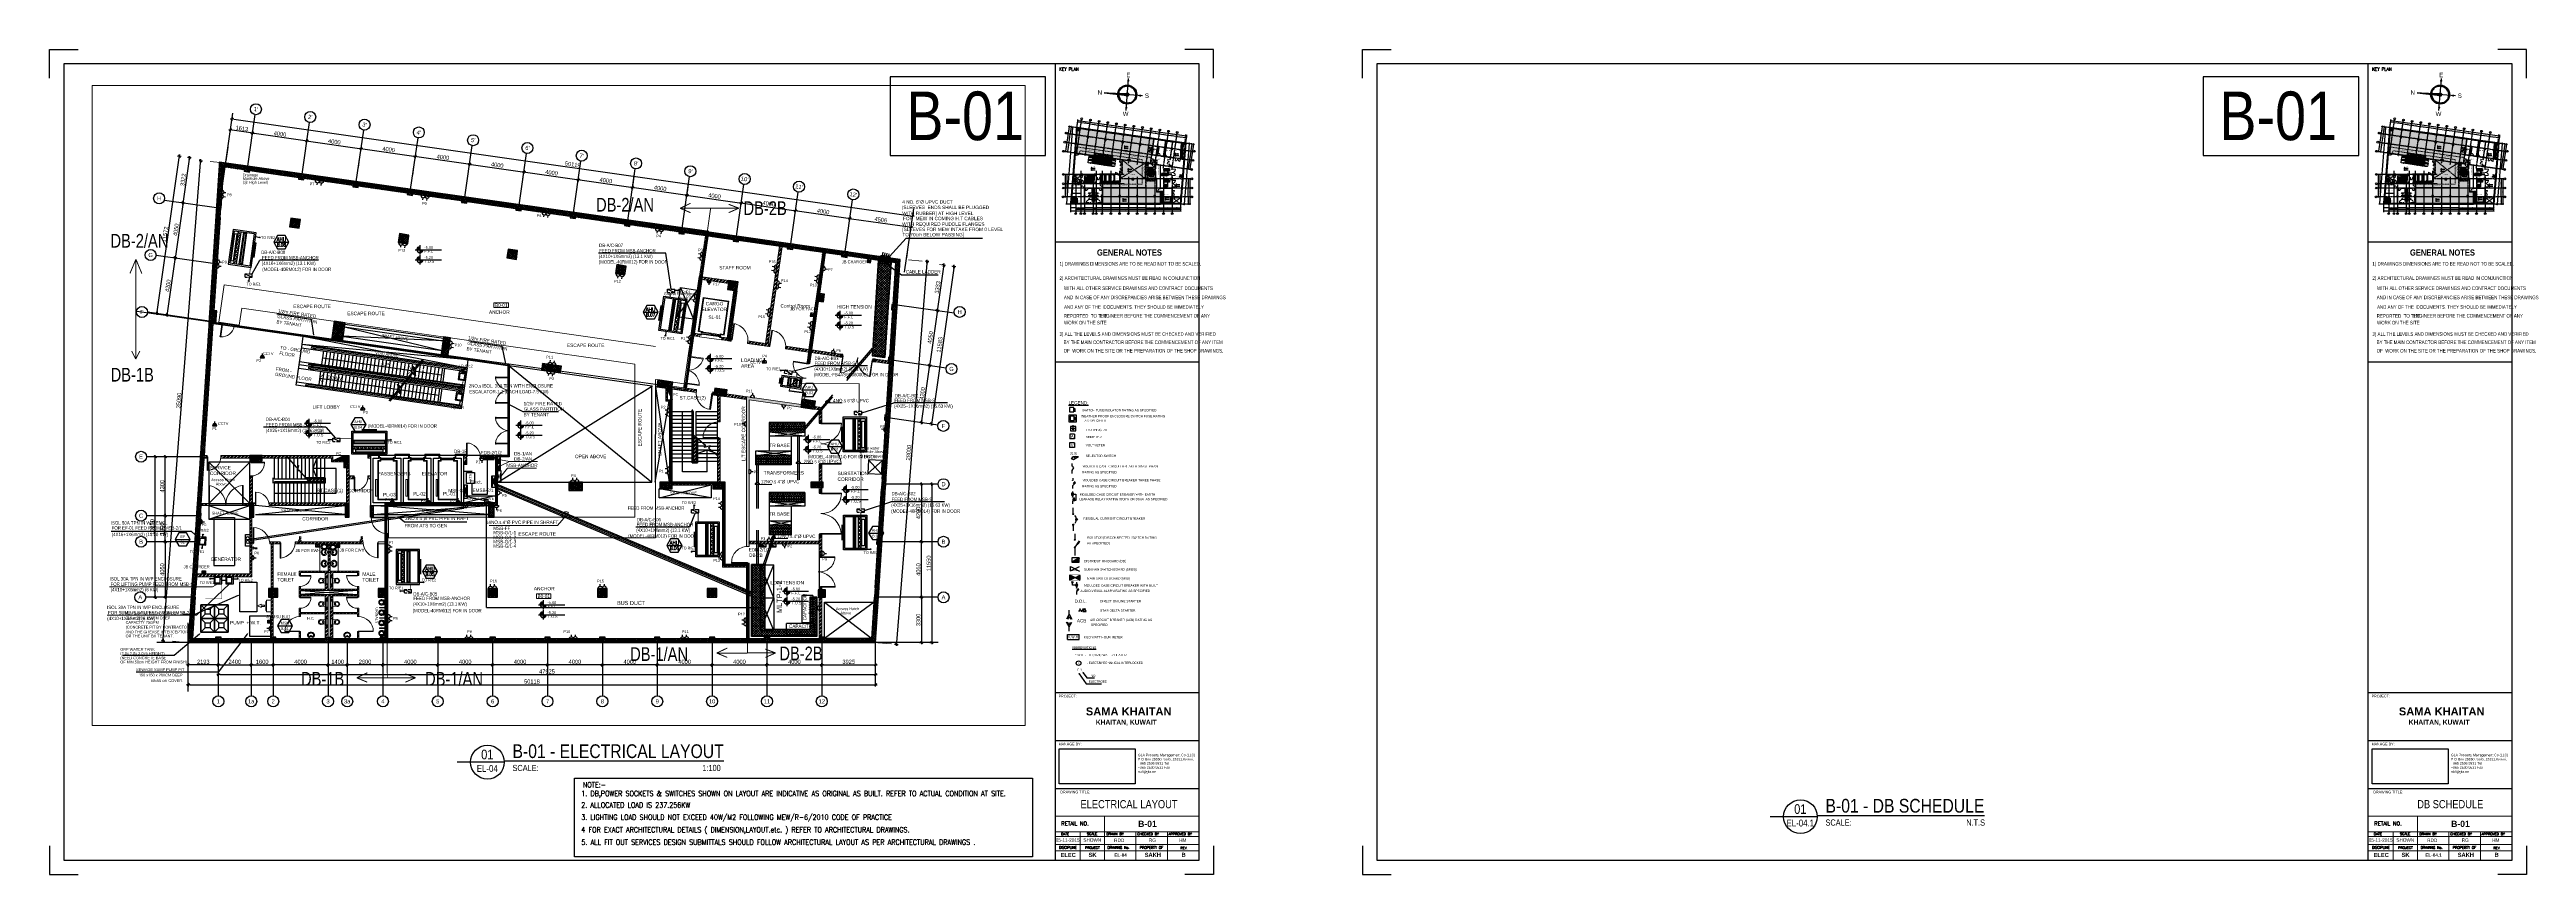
# Paper-space layout 'EL-04' of a CAD drawing. Header units: inches. Extents: x 9401 to 11207, y 133 to 734.
# The model-space entities are those that its viewports show. They can reach past a viewport. Long polylines and large blocks are cut down to what shows.
import ezdxf
from ezdxf.enums import TextEntityAlignment as Align

# ---------------------------------------------------------------- set-up
doc = ezdxf.new("R2010")
doc.units = ezdxf.units.IN
doc.header["$MEASUREMENT"] = 0
for name, pattern in [('CENTER', [50.8, 31.75, -6.35, 6.35, -6.35]), ('DASHED', [19.05, 12.7, -6.35]), ('DASHED2', [9.525, 6.35, -3.175]), ('DOT2', [3.175, 0, -3.175]), ('HIDDEN', [9.525, 6.35, -3.175]), ('HIDDEN2', [4.7625, 3.175, -1.5875]), ('PHANTOM21', [1.25, 0.625, -0.125, 0.125, -0.125, 0.125, -0.125])]:
    doc.linetypes.add(name, pattern=pattern)
for name, color, linetype in [('3742_Title-KWI-A1_POD GF$0$G-TEXT', 2, 'Continuous'), ('A-HATCH', 253, 'Continuous'), ('A-TEXT', 3, 'Continuous'), ('A-TEXT TITLE', 5, 'Continuous'), ('A-TITLE', 30, 'Continuous'), ('A3-TBK$0$TB5', 1, 'Continuous'), ('AC-Equipment', 2, 'Continuous'), ('AC-TEXT Equipment', 3, 'Continuous'), ('Axis', 9, 'CENTER'), ('AXT-1', 9, 'Continuous'), ('BS-TOILET FUR', 85, 'Continuous'), ('CABLE', 31, 'Continuous'), ('comm', 11, 'Continuous'), ('DB', 4, 'Continuous'), ('di_ANNO-TITLE', 2, 'Continuous'), ('dim-axis', 15, 'Continuous'), ('E-FIRE-EQP', 31, 'Continuous'), ('E-PSCH-BUS', 4, 'Continuous'), ('E-PSCH-TXT', 2, 'Continuous'), ('E-PSCHE-DB', 3, 'Continuous'), ('E-PSCHE-TXT', 2, 'Continuous'), ('E-SCHE-PWR', 7, 'Continuous'), ('FFNEW', 252, 'Continuous'), ('FRAME', 4, 'Continuous'), ('GLAZ', 4, 'Continuous'), ('HATC', 1, 'Continuous'), ('LEGEND', 2, 'Continuous'), ('LEVELS', 181, 'Continuous'), ('LGT ELEC', 252, 'Continuous'), ('LIGHT CIR', 1, 'Continuous'), ('LIT-CIR-NO', 2, 'Continuous'), ('P-FIRE-HOSE', 8, 'PHANTOM21'), ('P-FIRE-TXT', 181, 'Continuous'), ('P-PIPE-CWS', 80, 'Continuous'), ('P-PIPE-DRA', 40, 'Continuous'), ('PL', 8, 'Continuous'), ('PLOT LINE', 2, 'Continuous'), ('POW-CIR-NO', 2, 'Continuous'), ('POWER', 71, 'Continuous'), ('POWER TEXT', 2, 'Continuous'), ('POWER-CIR-NO', 2, 'Continuous'), ('S-COL', 210, 'Continuous'), ('S-WALL', 1, 'Continuous'), ('SHAFT', 7, 'Continuous'), ('stair', 1, 'Continuous'), ('STEEL', 5, 'Continuous'), ('TAXT', 3, 'Continuous'), ('TBK', 3, 'Continuous'), ('TEXT', 181, 'Continuous'), ('TOI', 30, 'Continuous'), ('TRENCH', 8, 'Continuous'), ('VP', 8, 'Continuous'), ('wall pod', 7, 'Continuous'), ('WS-PIPE-EQP', 6, 'Continuous')]:
    doc.layers.add(name, color=color, linetype=linetype)
for name, color, linetype, lineweight in [('A-BLOCK', 43, 'Continuous', 13), ('A-CORD.PLUMB', 44, 'Continuous', 13), ('A-DOOR', 10, 'Continuous', 15), ('A-ELEVATOR', 54, 'Continuous', 5), ('A-FRAME', 5, 'Continuous', 9), ('A-GLASS', 4, 'Continuous', 5), ('A-HATCH CONCRETE', 254, 'Continuous', 5), ('A-LEASING LINE', 7, 'DASHED2', 9), ('A-LEASING NUMBER', 130, 'Continuous', 9), ('A-LEVEL', 181, 'Continuous', 9), ('A-LEVEL-CON', 74, 'Continuous', 9), ('A-LEVEL-FFL', 181, 'Continuous', 9), ('A-PROJECTION', 31, 'Continuous', 15), ('A-WALL CLADDING', 44, 'Continuous', 5), ('DB-NO', 7, 'Continuous', 20), ('DIM', 5, 'Continuous', 5), ('escape route', 8, 'HIDDEN', 15), ('wall hatch', 252, 'Continuous', 0)]:
    doc.layers.add(name, color=color, linetype=linetype, lineweight=lineweight)
doc.styles.add('3742_Title-KWI-A1_POD GF$0$Arial', font='arial.ttf')
doc.styles.add('A3-TBK$0$Standard', font='romans.shx', dxfattribs={"width": 0.75})
doc.styles.add('AC_Equipment', font='romans.shx', dxfattribs={"width": 0.75, "height": 0.3})
doc.styles.add('AC_Text', font='romans.shx', dxfattribs={"width": 0.8, "height": 0.25})
doc.styles.add('ARIAL', font='ARIALN.TTF')
doc.styles.add('ARIAL BOLD', font='arialbd.ttf', dxfattribs={"width": 0.8})
doc.styles.add('ARIAL-N', font='ARIALN.TTF')
doc.styles.add('ARIALBOLD', font='arialbd.ttf')
doc.styles.add('BOLD-2', font='bold-2.shx', dxfattribs={"width": 0.8})
doc.styles.add('GOTHICE', font='gothice', dxfattribs={"height": 0.6})
doc.styles.add('M1', font='multplno.shx', dxfattribs={"height": 0.2})
doc.styles.add('ROMANS', font='romans__.ttf', dxfattribs={"width": 0.8})
doc.styles.add('SMALL', font='arialbd.ttf', dxfattribs={"height": 400})
doc.styles.get("Standard").update_dxf_attribs({"font": 'arial.ttf'})
doc.styles.add('style1', font='arial.ttf')
doc.dimstyles.new('DIM-100', dxfattribs={"dimscale": 150, "dimtxt": 2, "dimasz": 1, "dimexe": 0.75, "dimexo": 1, "dimgap": 0.5, "dimtad": 1, "dimdec": 0, "dimzin": 11, "dimdsep": 46, "dimtxsty": 'ARIAL', "dimblk": 'R', "dimcen": 2.5, "dimdle": 1, "dimclrd": 256, "dimclre": 256, "dimclrt": 256, "dimazin": 0, "dimtfac": 1, "dimtdec": 0, "dimtix": 1, "dimtmove": 2, "dimatfit": 3, "dimldrblk": 'R', "dimtolj": 1, "dimtzin": 3, "dimlwd": -1, "dimlwe": 13, "dimarcsym": 0})
doc.dimstyles.get("Standard").update_dxf_attribs({"dimtxt": 0.18, "dimasz": 0.18, "dimexe": 0.18, "dimexo": 0.0625, "dimgap": 0.09, "dimtad": 0, "dimtih": 1, "dimtoh": 1, "dimdec": 4, "dimzin": 0, "dimdsep": 46, "dimtxsty": 'Standard', "dimcen": 0.09, "dimadec": 0, "dimazin": 0, "dimtfac": 1, "dimtdec": 4, "dimtofl": 0, "dimtmove": 0, "dimatfit": 3, "dimfxl": 1, "dimtolj": 1, "dimtzin": 0, "dimarcsym": 0})
picture_1 = doc.add_image_def('image1.jpg', size_in_pixel=(145, 67))
pattern_1 = [(45, (489160.57, -168093.92), (-132.58252, 132.58252), []), (45, (489248.96, -168093.92), (-132.58252, 132.58252), [])]
pattern_2 = [(45, (489160.57, -168093.923), (-39.7747564, 39.7747564), []), (135, (489160.57, -168093.923), (-39.7747564, -39.7747564), [])]
pattern_3 = [(45, (489185.57, -168093.92), (-132.58252, 132.58252), []), (45, (489273.96, -168093.92), (-132.58252, 132.58252), [])]
pattern_4 = [(45, (489160.55, -168093.95), (-132.58252, 132.58252), []), (45, (489248.94, -168093.95), (-132.58252, 132.58252), [])]
pattern_5 = [(45, (489133.13, -168286.77), (-132.58252, 132.58252), []), (45, (489221.52, -168286.77), (-132.58252, 132.58252), [])]
pattern_6 = [(45, (-20589.31, -164009.07), (-88.388348, 88.388348), []), (135, (-20589.31, -164009.07), (-88.388348, -88.388348), [])]
pattern_7 = [(45, (489160.57, -168093.92), (-88.388348, 88.388348), []), (135, (489160.57, -168093.92), (-88.388348, -88.388348), [])]
pattern_8 = [(45, (489160.57, -168093.92), (-66.29126, 66.29126), []), (135, (489160.57, -168093.92), (-66.29126, -66.29126), [])]
pattern_9 = [(45, (1099685.86, -131866.8), (-132.58252, 132.58252), []), (45, (1099774.24, -131866.8), (-132.58252, 132.58252), [])]
pattern_10 = [(45, (1099685.856, -131866.805), (-39.7747564, 39.7747564), []), (135, (1099685.856, -131866.805), (-39.7747564, -39.7747564), [])]
pattern_11 = [(45, (1099710.86, -131866.8), (-132.58252, 132.58252), []), (45, (1099799.24, -131866.8), (-132.58252, 132.58252), [])]
pattern_12 = [(45, (1099658.42, -132059.65), (-132.58252, 132.58252), []), (45, (1099746.8, -132059.65), (-132.58252, 132.58252), [])]
pattern_13 = [(45, (589935.97, -127781.95), (-88.388348, 88.388348), []), (135, (589935.97, -127781.95), (-88.388348, -88.388348), [])]
pattern_14 = [(45, (1099685.86, -131866.8), (-88.388348, 88.388348), []), (135, (1099685.86, -131866.8), (-88.388348, -88.388348), [])]
pattern_15 = [(45, (1099685.86, -131866.81), (-66.29126, 66.29126), []), (135, (1099685.86, -131866.81), (-66.29126, -66.29126), [])]
pattern_16 = [(45, (1099685.23, -131866.81), (-66.29126, 66.29126), []), (135, (1099685.23, -131866.81), (-66.29126, -66.29126), [])]
pattern_17 = [(45, (1099685.23, -131866.81), (-66.29126, 66.29126), []), (135, (1099685.23, -131866.81), (-66.29126, -66.29126), [])]
pattern_18 = [(45, (1341716.94, 266100.54), (-132.58252, 132.58252), []), (45, (1341805.33, 266100.54), (-132.58252, 132.58252), [])]
pattern_19 = [(45, (1341716.94, 266100.535), (-66.29126, 66.29126), []), (135, (1341716.94, 266100.535), (-66.29126, -66.29126), [])]
pattern_20 = [(45, (1341716.31, 266100.535), (-66.29126, 66.29126), []), (135, (1341716.31, 266100.535), (-66.29126, -66.29126), [])]
pattern_21 = [(45, (1341716.31, 266100.535), (-66.29126, 66.29126), []), (135, (1341716.31, 266100.535), (-66.29126, -66.29126), [])]

# ---------------------------------------------------------------- blocks, each defined once
blk = doc.blocks.new('TITLE')
at = {"color": 4, "style": 'BOLD-2', "oblique": 360, "width": 0.8}
for p in [(2037.54, -355.76), (2037.55, -365.68), (2037.55, -376.03)]:
    blk.add_attdef('TITEL', text='', height=6.48, rotation=0.00705, dxfattribs=at).set_placement(p, align=Align.MIDDLE)
for tag, p, height in [('SCALE', (1986.91, -482.91), 5.4), ('DRAWING-NUMBER', (1986.91, -507.1), 7.56)]:
    blk.add_attdef(tag, p, '', height=height, rotation=0.00705, dxfattribs=at)
blk = doc.blocks.new('sdfhdfh')
at = {"layer": 'TBK', "color": 30}
for p, q in [((7252, 452.4, -12.5), (7217, 455, -12.5)), ((7217, 455, -12.5), (7237.9, 452.5, -12.5)), ((7217, 455, -12.5), (7238, 454.4, -12.5)), ((7236.9, 438.9, -12.5), (7239.1, 468.1, -12.5))]:
    blk.add_line(p, q, dxfattribs=at)
at = {"layer": 'TBK', "color": 140}
for p, q in [((7230.2, 454.5, -12.5), (7229.4, 454.6, -12.5)), ((7230.8, 454, -12.5), (7229.4, 454.1, -12.5)), ((7230.1, 453.7, -12.5), (7229.4, 453.7, -12.5)), ((7230.7, 453.3, -12.5), (7229.4, 453.2, -12.5)), ((7230.2, 452.8, -12.5), (7229.4, 452.8, -12.5)), ((7230.8, 452.5, -12.5), (7229.4, 452.3, -12.5)), ((7230.9, 454.8, -12.5), (7229.5, 455, -12.5)), ((7230.3, 452, -12.5), (7229.5, 451.9, -12.5)), ((7230.4, 455.3, -12.5), (7229.6, 455.5, -12.5)), ((7230.9, 451.7, -12.5), (7229.6, 451.4, -12.5)), ((7231, 455.5, -12.5), (7229.7, 455.9, -12.5)), ((7230.6, 456.1, -12.5), (7229.9, 456.4, -12.5)), ((7231.3, 456.2, -12.5), (7230, 456.8, -12.5)), ((7230.9, 456.8, -12.5), (7230.2, 457.2, -12.5)), ((7231.6, 456.9, -12.5), (7230.4, 457.6, -12.5)), ((7231.3, 457.6, -12.5), (7230.7, 458, -12.5)), ((7232, 457.5, -12.5), (7230.9, 458.3, -12.5)), ((7231.8, 458.2, -12.5), (7231.2, 458.7, -12.5)), ((7232.5, 458.1, -12.5), (7231.5, 459.1, -12.5)), ((7232.3, 458.9, -12.5), (7231.8, 459.4, -12.5)), ((7233, 458.7, -12.5), (7232.1, 459.7, -12.5)), ((7232.9, 459.4, -12.5), (7232.4, 460, -12.5)), ((7233.6, 459.2, -12.5), (7232.8, 460.3, -12.5)), ((7233.6, 459.9, -12.5), (7233.2, 460.6, -12.5)), ((7234.2, 459.6, -12.5), (7233.5, 460.8, -12.5)), ((7234.3, 460.4, -12.5), (7233.9, 461, -12.5)), ((7234.9, 460, -12.5), (7234.3, 461.2, -12.5)), ((7235, 460.7, -12.5), (7234.7, 461.4, -12.5)), ((7235.6, 460.3, -12.5), (7235.1, 461.6, -12.5)), ((7235.8, 461, -12.5), (7235.6, 461.7, -12.5)), ((7236.3, 460.5, -12.5), (7236, 461.8, -12.5)), ((7236.6, 461.2, -12.5), (7236.5, 461.9, -12.5)), ((7237.1, 460.6, -12.5), (7236.9, 462, -12.5)), ((7237.4, 461.3, -12.5), (7237.4, 462, -12.5)), ((7237.8, 460.7, -12.5), (7237.8, 462.1, -12.5)), ((7238.3, 461.3, -12.5), (7238.3, 462.1, -12.5)), ((7238.6, 460.6, -12.5), (7238.7, 462, -12.5)), ((7239.1, 461.2, -12.5), (7239.2, 462, -12.5)), ((7239.4, 460.5, -12.5), (7239.6, 461.9, -12.5)), ((7239.9, 461.1, -12.5), (7240.1, 461.8, -12.5)), ((7240.1, 460.4, -12.5), (7240.5, 461.7, -12.5)), ((7240.7, 460.8, -12.5), (7240.9, 461.5, -12.5)), ((7240.8, 460.1, -12.5), (7241.3, 461.4, -12.5)), ((7241.4, 460.5, -12.5), (7241.8, 461.2, -12.5)), ((7241.5, 459.8, -12.5), (7242.2, 461, -12.5)), ((7242.1, 459.4, -12.5), (7242.9, 460.5, -12.5)), ((7242.2, 460.1, -12.5), (7242.6, 460.8, -12.5)), ((7242.7, 458.9, -12.5), (7243.6, 460, -12.5)), ((7242.8, 459.6, -12.5), (7243.3, 460.2, -12.5)), ((7243.3, 458.4, -12.5), (7244.3, 459.3, -12.5)), ((7243.5, 459.1, -12.5), (7244, 459.6, -12.5)), ((7243.8, 457.8, -12.5), (7244.9, 458.7, -12.5)), ((7244, 458.5, -12.5), (7244.6, 459, -12.5)), ((7244.2, 457.2, -12.5), (7245.4, 457.9, -12.5)), ((7244.5, 457.8, -12.5), (7245.2, 458.3, -12.5)), ((7244.6, 456.5, -12.5), (7245.8, 457.1, -12.5)), ((7244.9, 457.1, -12.5), (7245.6, 457.5, -12.5)), ((7244.9, 455.8, -12.5), (7246.2, 456.3, -12.5)), ((7245.1, 455.1, -12.5), (7246.4, 455.4, -12.5)), ((7245.1, 452.1, -12.5), (7246.5, 451.8, -12.5)), ((7245.2, 454.3, -12.5), (7246.6, 454.5, -12.5)), ((7245.2, 452.8, -12.5), (7246.6, 452.7, -12.5)), ((7245.3, 456.4, -12.5), (7246, 456.7, -12.5)), ((7245.3, 453.6, -12.5), (7246.6, 453.6, -12.5)), ((7245.6, 455.6, -12.5), (7246.3, 455.8, -12.5)), ((7245.6, 451.5, -12.5), (7246.4, 451.3, -12.5)), ((7245.7, 454.8, -12.5), (7246.5, 454.9, -12.5)), ((7245.8, 452.3, -12.5), (7246.6, 452.2, -12.5)), ((7245.9, 454, -12.5), (7246.6, 454, -12.5)), ((7245.9, 453.2, -12.5), (7246.6, 453.1, -12.5)), ((7230.4, 451.2, -12.5), (7229.7, 451, -12.5)), ((7231.2, 451, -12.5), (7229.8, 450.6, -12.5)), ((7230.7, 450.5, -12.5), (7230, 450.2, -12.5)), ((7231.4, 450.3, -12.5), (7230.2, 449.7, -12.5)), ((7231.1, 449.7, -12.5), (7230.4, 449.3, -12.5)), ((7231.8, 449.6, -12.5), (7230.6, 448.9, -12.5)), ((7231.5, 449, -12.5), (7230.9, 448.6, -12.5)), ((7232.2, 449, -12.5), (7231.1, 448.2, -12.5)), ((7232, 448.3, -12.5), (7231.4, 447.8, -12.5)), ((7232.7, 448.4, -12.5), (7231.7, 447.5, -12.5)), ((7232.5, 447.7, -12.5), (7232, 447.2, -12.5)), ((7233.3, 447.9, -12.5), (7232.4, 446.9, -12.5)), ((7233.2, 447.2, -12.5), (7232.7, 446.6, -12.5)), ((7233.9, 447.4, -12.5), (7233.1, 446.3, -12.5)), ((7233.8, 446.7, -12.5), (7233.4, 446.1, -12.5)), ((7234.5, 447, -12.5), (7233.9, 445.8, -12.5)), ((7234.6, 446.3, -12.5), (7234.2, 445.6, -12.5)), ((7235.2, 446.7, -12.5), (7234.7, 445.4, -12.5)), ((7235.3, 446, -12.5), (7235.1, 445.3, -12.5)), ((7235.9, 446.5, -12.5), (7235.5, 445.1, -12.5)), ((7236.1, 445.8, -12.5), (7235.9, 445, -12.5)), ((7236.7, 446.3, -12.5), (7236.4, 444.9, -12.5)), ((7236.9, 445.6, -12.5), (7236.8, 444.9, -12.5)), ((7237.4, 446.2, -12.5), (7237.3, 444.8, -12.5)), ((7237.7, 445.6, -12.5), (7237.7, 444.8, -12.5)), ((7238.2, 446.2, -12.5), (7238.2, 444.8, -12.5)), ((7238.6, 445.6, -12.5), (7238.6, 444.8, -12.5)), ((7238.9, 446.2, -12.5), (7239.1, 444.8, -12.5)), ((7239.4, 445.7, -12.5), (7239.5, 444.9, -12.5)), ((7239.7, 446.4, -12.5), (7240, 445, -12.5)), ((7240.2, 445.9, -12.5), (7240.4, 445.1, -12.5)), ((7240.4, 446.6, -12.5), (7240.9, 445.3, -12.5)), ((7241, 446.1, -12.5), (7241.3, 445.4, -12.5)), ((7241.1, 446.9, -12.5), (7241.7, 445.6, -12.5)), ((7241.7, 446.5, -12.5), (7242.1, 445.8, -12.5)), ((7241.8, 447.2, -12.5), (7242.5, 446, -12.5)), ((7242.4, 447.6, -12.5), (7243.2, 446.5, -12.5)), ((7242.4, 446.9, -12.5), (7242.8, 446.3, -12.5)), ((7243, 448.1, -12.5), (7243.9, 447.1, -12.5)), ((7243.1, 447.4, -12.5), (7243.6, 446.8, -12.5)), ((7243.5, 448.7, -12.5), (7244.6, 447.8, -12.5)), ((7243.7, 448, -12.5), (7244.2, 447.4, -12.5)), ((7244, 449.3, -12.5), (7245.1, 448.5, -12.5)), ((7244.2, 448.6, -12.5), (7244.8, 448.1, -12.5)), ((7244.4, 449.9, -12.5), (7245.6, 449.3, -12.5)), ((7244.7, 450.6, -12.5), (7246, 450.1, -12.5)), ((7244.7, 449.3, -12.5), (7245.3, 448.9, -12.5)), ((7245, 451.3, -12.5), (7246.3, 450.9, -12.5)), ((7245.1, 450, -12.5), (7245.8, 449.6, -12.5)), ((7245.4, 450.7, -12.5), (7246.1, 450.5, -12.5))]:
    blk.add_line(p, q, dxfattribs=at)
at = {"layer": 'TBK', "color": 30, "elevation": -12.5}
for points, const_width in [([(7237.9, 452.4, 1), (7238.1, 454.4, 1)], 2), ([(7238.9, 465.5, 1), (7239, 466.5, 1)], 0.998), ([(7249.8, 452, 1), (7249.9, 453, 1)], 0.998), ([(7237.1, 441, 1), (7237.1, 442, 1)], 0.998)]:
    blk.add_lwpolyline(points, format="xyb", close=True, dxfattribs=dict(at, const_width=const_width))
at = {"layer": 'TBK', "color": 5}
blk.add_circle((7238, 453.4, -12.5), 8.64, dxfattribs=at)
at = {"layer": 'TBK', "color": 30}
blk.add_solid([(7217, 455, -12.5), (7236.8, 452.7, -12.5), (7237.2, 454.4, -12.5)], dxfattribs=at)
at = {"layer": 'TBK', "color": 1, "style": 'GOTHICE'}
for s, p in [('N', (7213, 453.4, -12.5)), ('E', (7239, 469.3, -12.5)), ('S', (7255.9, 450.4, -12.5)), ('W', (7236.5, 433.9, -12.5))]:
    blk.add_text(s, height=3.99, dxfattribs=at).set_placement(p, align=Align.CENTER)
blk = doc.blocks.new('M-DOOR-1M')
at = {"layer": 'A-DOOR'}
for p, q in [((0, 958), (-42, 958)), ((-42, 0), (-42, 958)), ((-42, 0), (0, 0)), ((0, 0), (0, 958))]:
    blk.add_line(p, q, dxfattribs=at)
blk.add_arc((-42, 0), 958, 90, 180.002177, dxfattribs=at)
blk = doc.blocks.new('LEASING')
at = {"layer": 'A-LEASING NUMBER'}
blk.add_lwpolyline([(0, 0), (1057, 0), (1057, 336), (0, 336)], close=True, dxfattribs=at)
at = {"layer": 'A-LEASING NUMBER', "style": 'ARIAL'}
blk.add_attdef('4TH-01', text='', height=250, dxfattribs=at).set_placement((530, 170), align=Align.MIDDLE_CENTER)
blk = doc.blocks.new('level')
at = {"layer": 'LEVELS'}
for points in [[(43, 4), (23, 4, -0.3250229), (43, 24)], [(70, -4), (50, -4), (50, -24, 0.3250229)]]:
    blk.add_hatch(color=256, dxfattribs=at).paths.add_polyline_path(points)
for p, q in [((0, 0), (237, 0)), ((46, -46), (46, 46))]:
    blk.add_line(p, q, dxfattribs=at)
blk.add_arc((46, 0), 27.7, 90, 0, dxfattribs=at)
at = {"layer": 'LEVELS', "style": 'style1', "flags": 8}
for tag, p in [('+0.00', (85, 6)), ('F.F.L', (85, -39))]:
    blk.add_attdef(tag, p, '', height=30, dxfattribs=at)
blk = doc.blocks.new('FHC')
at = {"layer": 'P-FIRE-HOSE', "linetype": 'Continuous'}
blk.add_hatch(color=256, dxfattribs=at).paths.add_polyline_path([(-0.4, 0.185), (-0.4, -0.185), (0.4, 0.185)])
blk.add_line((-0.4, -0.185), (0.4, 0.185), dxfattribs=at)
blk.add_lwpolyline([(-0.4, -0.185), (0.4, -0.185), (0.4, 0.185), (-0.4, 0.185)], close=True, dxfattribs=at)
blk = doc.blocks.new('*U82')
at = {"layer": 'P-PIPE-CWS', "color": 1}
for p, q in [((0, 2), (0.3, 1.7)), ((0.3, 1.3), (0, 1)), ((0, 1), (0.3, 0.7)), ((0.3, 0.3), (0, 0)), ((1, 2), (0.7, 1.7)), ((0.7, 1.3), (1, 1)), ((1, 1), (0.7, 0.7)), ((0.7, 0.3), (1, 0)), ((1, 2), (1.3, 1.7)), ((1.3, 1.3), (1, 1)), ((1, 1), (1.3, 0.7)), ((1.3, 0.3), (1, 0)), ((2, 2), (1.7, 1.7)), ((1.7, 1.3), (2, 1)), ((2, 1), (1.7, 0.7)), ((1.7, 0.3), (2, 0))]:
    blk.add_line(p, q, dxfattribs=at)
for points in [[(0, 1), (1, 1), (1, 2), (0, 2)], [(0, 0), (1, 0), (1, 1), (0, 1)], [(0.7, 1.7), (0.7, 1.3), (0.3, 1.3), (0.3, 1.7)], [(0.7, 0.7), (0.7, 0.3), (0.3, 0.3), (0.3, 0.7)], [(1, 1), (2, 1), (2, 2), (1, 2)], [(1, 0), (2, 0), (2, 1), (1, 1)], [(1.7, 1.7), (1.7, 1.3), (1.3, 1.3), (1.3, 1.7)], [(1.7, 0.7), (1.7, 0.3), (1.3, 0.3), (1.3, 0.7)]]:
    blk.add_lwpolyline(points, close=True, dxfattribs=at)
blk = doc.blocks.new('WB')
blk.add_lwpolyline([(-254, -48, -0.11380298), (-235, 33, -0.10357093), (-180, 105, -0.0917687), (-99, 151, -0.08487117), (0, 168, -0.08487117), (99, 151, -0.0917687), (180, 105, -0.10357093), (235, 33, -0.11380298), (254, -48, -0.11380298), (235, -129, -0.10357093), (180, -200, -0.0917687), (99, -247, -0.08487117), (0, -264, -0.08487117), (-99, -247, -0.0917687), (-180, -200, -0.10357093), (-235, -129, -0.11380298)], format="xyb", close=True)
for points in [[(-194, -48, -0.161298), (-182, -10, -0.1061815), (-137, 29, -0.07045166), (-78, 51, -0.05671861), (0, 60, -0.05671861), (78, 51, -0.07045166), (137, 29, -0.1061815), (182, -10, -0.161298), (194, -48, -0.161298)], [(194, -48, -0.11380298), (181, -102, -0.10357093), (141, -155, -0.0917687), (79, -190, -0.08487117), (0, -204, -0.08487117), (-79, -190, -0.0917687), (-141, -155, -0.10357093), (-181, -102, -0.11380298), (-194, -48, -0.11380298)]]:
    blk.add_lwpolyline(points, format="xyb")
blk.add_circle((0, 0), 30)
blk = doc.blocks.new('159')
at = {"layer": 'A-CORD.PLUMB', "ltscale": 0.5}
for p, q in [((-499019596, -238984091), (-499019771, -238984072)), ((-499019596, -238984354), (-499019771, -238984374)), ((-499019404, -238984055), (-499019739, -238984012)), ((-499019404, -238984390), (-499019739, -238984433)), ((-499019541, -238984153), (-499019541, -238984292)), ((-499019374, -238984055), (-499019344, -238984055)), ((-499019374, -238984390, 0), (-499019344, -238984390))]:
    blk.add_line(p, q, dxfattribs=at)
at = {"layer": 'A-CORD.PLUMB', "ltscale": 0.4}
blk.add_line((-499019374, -238983892, 0), (-499019374, -238984542, 0), dxfattribs=at)
at = {"layer": 'A-CORD.PLUMB', "linetype": 'Continuous'}
for p, q in [((-499019374, -238983892, 0), (-499019174, -238983892, 0)), ((-499019174, -238984542, 0), (-499019374, -238984542, 0)), ((-499019174, -238983892, 0), (-499019174, -238984542, 0))]:
    blk.add_line(p, q, dxfattribs=at)
at = {"layer": 'A-CORD.PLUMB', "ltscale": 0.5}
blk.add_lwpolyline([(-499019221, -238984473), (-499019324, -238984473, -0.41421356), (-499019344, -238984453), (-499019344, -238983993, -0.41421356), (-499019324, -238983973), (-499019221, -238983973, -0.41421356), (-499019201, -238983993), (-499019201, -238984453, -0.41421356)], format="xyb", close=True, dxfattribs=at)
for centre, radius, start, end in [((-499019766, -238984223), 213, 82.625129, 277.374871), ((-499019766, -238984223), 151, 91.685458, 180), ((-499019766, -238984223), 151, 180, 268.314542), ((-499019570, -238984223), 75.1, 67.068756, 292.931244), ((-499019604, -238984153), 62.5, 0, 82.625129), ((-499019604, -238984292), 62.5, 277.374871, 0)]:
    blk.add_arc(centre, radius, start, end, dxfattribs=at)
blk = doc.blocks.new('R')
for p, q in [((-1.1, 0), (1, 0)), ((0, -1.1), (0, 1))]:
    blk.add_line(p, q)
at = {"color": 4, "lineweight": 13}
blk.add_line((-0.7, -0.7), (0.7, 0.7), dxfattribs=at)
blk = doc.blocks.new('*D12')
at = {"layer": 'Defpoints', "color": 0, "transparency": 16777216}
for p in [(-19925, -686), (-19925, -1634), (-15925, -686)]:
    blk.add_point(p, dxfattribs=at)
at = {"layer": 'dim-axis', "color": 5, "linetype": 'DOT2', "lineweight": 13, "transparency": 16777216}
for p, q in [((-19925, -761), (-19925, -1747)), ((-15925, -761), (-15925, -1747))]:
    blk.add_line(p, q, dxfattribs=at)
at = {"layer": 'dim-axis', "color": 5, "transparency": 16777216}
blk.add_line((-16045, -1634), (-19805, -1634), dxfattribs=at)
at = {"layer": 'dim-axis', "color": 5, "transparency": 16777216, "xscale": 120, "yscale": 120, "zscale": 120, "rotation": 180}
blk.add_blockref('R', (-19925, -1634), dxfattribs=at)
at = {"layer": 'dim-axis', "color": 5, "transparency": 16777216, "xscale": 120, "yscale": 120, "zscale": 120}
blk.add_blockref('R', (-15925, -1634), dxfattribs=at)
at = {"layer": 'dim-axis', "color": 1, "transparency": 16777216, "insert": (-17925, -1406), "char_height": 300, "attachment_point": 5, "style": 'ARIAL'}
blk.add_mtext('\\A1;4000', dxfattribs=at)
blk = doc.blocks.new('*D13')
at = {"layer": 'Defpoints', "color": 0, "transparency": 16777216}
for p in [(-23925, -686), (-23925, -1634), (-19925, -686)]:
    blk.add_point(p, dxfattribs=at)
at = {"layer": 'dim-axis', "color": 5, "linetype": 'DOT2', "lineweight": 13, "transparency": 16777216}
for p, q in [((-23925, -761), (-23925, -1747)), ((-19925, -761), (-19925, -1747))]:
    blk.add_line(p, q, dxfattribs=at)
at = {"layer": 'dim-axis', "color": 5, "transparency": 16777216}
blk.add_line((-20045, -1634), (-23805, -1634), dxfattribs=at)
at = {"layer": 'dim-axis', "color": 5, "transparency": 16777216, "xscale": 120, "yscale": 120, "zscale": 120, "rotation": 180}
blk.add_blockref('R', (-23925, -1634), dxfattribs=at)
at = {"layer": 'dim-axis', "color": 5, "transparency": 16777216, "xscale": 120, "yscale": 120, "zscale": 120}
blk.add_blockref('R', (-19925, -1634), dxfattribs=at)
at = {"layer": 'dim-axis', "color": 1, "transparency": 16777216, "insert": (-21925, -1406), "char_height": 300, "attachment_point": 5, "style": 'ARIAL'}
blk.add_mtext('\\A1;4000', dxfattribs=at)
blk = doc.blocks.new('*D14')
at = {"layer": 'Defpoints', "color": 0, "transparency": 16777216}
for p in [(-27925, -686), (-27925, -1634), (-23925, -686)]:
    blk.add_point(p, dxfattribs=at)
at = {"layer": 'dim-axis', "color": 5, "linetype": 'DOT2', "lineweight": 13, "transparency": 16777216}
for p, q in [((-27925, -761), (-27925, -1747)), ((-23925, -761), (-23925, -1747))]:
    blk.add_line(p, q, dxfattribs=at)
at = {"layer": 'dim-axis', "color": 5, "transparency": 16777216}
blk.add_line((-24045, -1634), (-27805, -1634), dxfattribs=at)
at = {"layer": 'dim-axis', "color": 5, "transparency": 16777216, "xscale": 120, "yscale": 120, "zscale": 120, "rotation": 180}
blk.add_blockref('R', (-27925, -1634), dxfattribs=at)
at = {"layer": 'dim-axis', "color": 5, "transparency": 16777216, "xscale": 120, "yscale": 120, "zscale": 120}
blk.add_blockref('R', (-23925, -1634), dxfattribs=at)
at = {"layer": 'dim-axis', "color": 1, "transparency": 16777216, "insert": (-25925, -1406), "char_height": 300, "attachment_point": 5, "style": 'ARIAL'}
blk.add_mtext('\\A1;4000', dxfattribs=at)
blk = doc.blocks.new('*D15')
at = {"layer": 'Defpoints', "color": 0, "transparency": 16777216}
for p in [(-31925, -686), (-31925, -1634), (-27925, -686)]:
    blk.add_point(p, dxfattribs=at)
at = {"layer": 'dim-axis', "color": 5, "linetype": 'DOT2', "lineweight": 13, "transparency": 16777216}
for p, q in [((-31925, -761), (-31925, -1747)), ((-27925, -761), (-27925, -1747))]:
    blk.add_line(p, q, dxfattribs=at)
at = {"layer": 'dim-axis', "color": 5, "transparency": 16777216}
blk.add_line((-28045, -1634), (-31805, -1634), dxfattribs=at)
at = {"layer": 'dim-axis', "color": 5, "transparency": 16777216, "xscale": 120, "yscale": 120, "zscale": 120, "rotation": 180}
blk.add_blockref('R', (-31925, -1634), dxfattribs=at)
at = {"layer": 'dim-axis', "color": 5, "transparency": 16777216, "xscale": 120, "yscale": 120, "zscale": 120}
blk.add_blockref('R', (-27925, -1634), dxfattribs=at)
at = {"layer": 'dim-axis', "color": 1, "transparency": 16777216, "insert": (-29925, -1406), "char_height": 300, "attachment_point": 5, "style": 'ARIAL'}
blk.add_mtext('\\A1;4000', dxfattribs=at)
blk = doc.blocks.new('*D16')
at = {"layer": 'Defpoints', "color": 0, "transparency": 16777216}
for p in [(-35925, -686), (-35925, -1634), (-31925, -686)]:
    blk.add_point(p, dxfattribs=at)
at = {"layer": 'dim-axis', "color": 5, "linetype": 'DOT2', "lineweight": 13, "transparency": 16777216}
for p, q in [((-35925, -761), (-35925, -1747)), ((-31925, -761), (-31925, -1747))]:
    blk.add_line(p, q, dxfattribs=at)
at = {"layer": 'dim-axis', "color": 5, "transparency": 16777216}
blk.add_line((-32045, -1634), (-35805, -1634), dxfattribs=at)
at = {"layer": 'dim-axis', "color": 5, "transparency": 16777216, "xscale": 120, "yscale": 120, "zscale": 120, "rotation": 180}
blk.add_blockref('R', (-35925, -1634), dxfattribs=at)
at = {"layer": 'dim-axis', "color": 5, "transparency": 16777216, "xscale": 120, "yscale": 120, "zscale": 120}
blk.add_blockref('R', (-31925, -1634), dxfattribs=at)
at = {"layer": 'dim-axis', "color": 1, "transparency": 16777216, "insert": (-33925, -1406), "char_height": 300, "attachment_point": 5, "style": 'ARIAL'}
blk.add_mtext('\\A1;4000', dxfattribs=at)
blk = doc.blocks.new('*D17')
at = {"layer": 'Defpoints', "color": 0, "transparency": 16777216}
for p in [(-38525, -686), (-38525, -1634), (-35925, -686)]:
    blk.add_point(p, dxfattribs=at)
at = {"layer": 'dim-axis', "color": 5, "linetype": 'DOT2', "lineweight": 13, "transparency": 16777216}
for p, q in [((-38525, -761), (-38525, -1747)), ((-35925, -761), (-35925, -1747))]:
    blk.add_line(p, q, dxfattribs=at)
at = {"layer": 'dim-axis', "color": 5, "transparency": 16777216}
blk.add_line((-36045, -1634), (-38405, -1634), dxfattribs=at)
at = {"layer": 'dim-axis', "color": 5, "transparency": 16777216, "xscale": 120, "yscale": 120, "zscale": 120, "rotation": 180}
blk.add_blockref('R', (-38525, -1634), dxfattribs=at)
at = {"layer": 'dim-axis', "color": 5, "transparency": 16777216, "xscale": 120, "yscale": 120, "zscale": 120}
blk.add_blockref('R', (-35925, -1634), dxfattribs=at)
at = {"layer": 'dim-axis', "color": 1, "transparency": 16777216, "insert": (-37225, -1406), "char_height": 300, "attachment_point": 5, "style": 'ARIAL'}
blk.add_mtext('\\A1;2600', dxfattribs=at)
blk = doc.blocks.new('*D18')
at = {"layer": 'Defpoints', "color": 0, "transparency": 16777216}
for p in [(-43925, -686), (-43925, -1634), (-39925, -686)]:
    blk.add_point(p, dxfattribs=at)
at = {"layer": 'dim-axis', "color": 5, "linetype": 'DOT2', "lineweight": 13, "transparency": 16777216}
for p, q in [((-43925, -761), (-43925, -1747)), ((-39925, -761), (-39925, -1747))]:
    blk.add_line(p, q, dxfattribs=at)
at = {"layer": 'dim-axis', "color": 5, "transparency": 16777216}
blk.add_line((-40045, -1634), (-43805, -1634), dxfattribs=at)
at = {"layer": 'dim-axis', "color": 5, "transparency": 16777216, "xscale": 120, "yscale": 120, "zscale": 120, "rotation": 180}
blk.add_blockref('R', (-43925, -1634), dxfattribs=at)
at = {"layer": 'dim-axis', "color": 5, "transparency": 16777216, "xscale": 120, "yscale": 120, "zscale": 120}
blk.add_blockref('R', (-39925, -1634), dxfattribs=at)
at = {"layer": 'dim-axis', "color": 1, "transparency": 16777216, "insert": (-41925, -1406), "char_height": 300, "attachment_point": 5, "style": 'ARIAL'}
blk.add_mtext('\\A1;4000', dxfattribs=at)
blk = doc.blocks.new('*D19')
at = {"layer": 'Defpoints', "color": 0, "transparency": 16777216}
for p in [(-47925, -686), (-45525, -686), (-45525, -1634)]:
    blk.add_point(p, dxfattribs=at)
at = {"layer": 'dim-axis', "color": 5, "linetype": 'DOT2', "lineweight": 13, "transparency": 16777216}
for p, q in [((-47925, -761), (-47925, -1747)), ((-45525, -761), (-45525, -1747))]:
    blk.add_line(p, q, dxfattribs=at)
at = {"layer": 'dim-axis', "color": 5, "transparency": 16777216}
blk.add_line((-47805, -1634), (-45645, -1634), dxfattribs=at)
at = {"layer": 'dim-axis', "color": 5, "transparency": 16777216, "xscale": 120, "yscale": 120, "zscale": 120, "rotation": 180}
blk.add_blockref('R', (-47925, -1634), dxfattribs=at)
at = {"layer": 'dim-axis', "color": 5, "transparency": 16777216, "xscale": 120, "yscale": 120, "zscale": 120}
blk.add_blockref('R', (-45525, -1634), dxfattribs=at)
at = {"layer": 'dim-axis', "color": 1, "transparency": 16777216, "insert": (-46725, -1406), "char_height": 300, "attachment_point": 5, "style": 'ARIAL'}
blk.add_mtext('\\A1;2400', dxfattribs=at)
blk = doc.blocks.new('*D20')
at = {"layer": 'Defpoints', "color": 0, "transparency": 16777216}
for p in [(2627, 11550), (2627, 7350), (3338, 7350)]:
    blk.add_point(p, dxfattribs=at)
at = {"layer": 'dim-axis', "color": 5, "linetype": 'DOT2', "lineweight": 13, "transparency": 16777216}
for p, q in [((2702, 11550), (3450, 11550)), ((2702, 7350), (3450, 7350))]:
    blk.add_line(p, q, dxfattribs=at)
at = {"layer": 'dim-axis', "color": 5, "transparency": 16777216}
blk.add_line((3338, 11430), (3338, 7470), dxfattribs=at)
at = {"layer": 'dim-axis', "color": 5, "transparency": 16777216, "xscale": 120, "yscale": 120, "zscale": 120}
for p, rotation in [((3338, 11550), 90), ((3338, 7350), 270)]:
    blk.add_blockref('R', p, dxfattribs=dict(at, rotation=rotation))
at = {"layer": 'dim-axis', "color": 1, "transparency": 16777216, "insert": (3109, 9450), "char_height": 300, "attachment_point": 5, "rotation": 90, "style": 'ARIAL'}
blk.add_mtext('\\A1;4200', dxfattribs=at)
blk = doc.blocks.new('*D21')
at = {"layer": 'Defpoints', "color": 0, "transparency": 16777216}
for p in [(2627, 7350), (2627, 3300), (3338, 7350)]:
    blk.add_point(p, dxfattribs=at)
at = {"layer": 'dim-axis', "color": 5, "linetype": 'DOT2', "lineweight": 13, "transparency": 16777216}
for p, q in [((2702, 7350), (3450, 7350)), ((2702, 3300), (3450, 3300))]:
    blk.add_line(p, q, dxfattribs=at)
at = {"layer": 'dim-axis', "color": 5, "transparency": 16777216}
blk.add_line((3338, 3420), (3338, 7230), dxfattribs=at)
at = {"layer": 'dim-axis', "color": 5, "transparency": 16777216, "xscale": 120, "yscale": 120, "zscale": 120}
for p, rotation in [((3338, 7350), 90), ((3338, 3300), 270)]:
    blk.add_blockref('R', p, dxfattribs=dict(at, rotation=rotation))
at = {"layer": 'dim-axis', "color": 1, "transparency": 16777216, "insert": (3109, 5325), "char_height": 300, "attachment_point": 5, "rotation": 90, "style": 'ARIAL'}
blk.add_mtext('\\A1;4050', dxfattribs=at)
blk = doc.blocks.new('*D22')
at = {"layer": 'Defpoints', "color": 0, "transparency": 16777216}
for p in [(-133, 0), (2627, 3300), (3338, 0)]:
    blk.add_point(p, dxfattribs=at)
at = {"layer": 'dim-axis', "color": 5, "linetype": 'DOT2', "lineweight": 13, "transparency": 16777216}
for p, q in [((-58, 0), (3450, 0)), ((2702, 3300), (3450, 3300))]:
    blk.add_line(p, q, dxfattribs=at)
at = {"layer": 'dim-axis', "color": 5, "transparency": 16777216}
blk.add_line((3338, 3180), (3338, 120), dxfattribs=at)
at = {"layer": 'dim-axis', "color": 5, "transparency": 16777216, "xscale": 120, "yscale": 120, "zscale": 120}
for p, rotation in [((3338, 3300), 90), ((3338, 0), 270)]:
    blk.add_blockref('R', p, dxfattribs=dict(at, rotation=rotation))
at = {"layer": 'dim-axis', "color": 1, "transparency": 16777216, "insert": (3109, 1650), "char_height": 300, "attachment_point": 5, "rotation": 90, "style": 'ARIAL'}
blk.add_mtext('\\A1;3300', dxfattribs=at)
blk = doc.blocks.new('*D23')
at = {"layer": 'Defpoints', "color": 0, "transparency": 16777216}
for p in [(-15925, -686), (-11925, -686), (-11925, -1634)]:
    blk.add_point(p, dxfattribs=at)
at = {"layer": 'dim-axis', "color": 5, "linetype": 'DOT2', "lineweight": 13, "transparency": 16777216}
for p, q in [((-15925, -761), (-15925, -1747)), ((-11925, -761), (-11925, -1747))]:
    blk.add_line(p, q, dxfattribs=at)
at = {"layer": 'dim-axis', "color": 5, "transparency": 16777216}
blk.add_line((-15805, -1634), (-12045, -1634), dxfattribs=at)
at = {"layer": 'dim-axis', "color": 5, "transparency": 16777216, "xscale": 120, "yscale": 120, "zscale": 120, "rotation": 180}
blk.add_blockref('R', (-15925, -1634), dxfattribs=at)
at = {"layer": 'dim-axis', "color": 5, "transparency": 16777216, "xscale": 120, "yscale": 120, "zscale": 120}
blk.add_blockref('R', (-11925, -1634), dxfattribs=at)
at = {"layer": 'dim-axis', "color": 1, "transparency": 16777216, "insert": (-13925, -1406), "char_height": 300, "attachment_point": 5, "style": 'ARIAL'}
blk.add_mtext('\\A1;4000', dxfattribs=at)
blk = doc.blocks.new('*D24')
at = {"layer": 'Defpoints', "color": 0, "transparency": 16777216}
for p in [(-11925, -686), (-7925, -686), (-7925, -1634)]:
    blk.add_point(p, dxfattribs=at)
at = {"layer": 'dim-axis', "color": 5, "linetype": 'DOT2', "lineweight": 13, "transparency": 16777216}
for p, q in [((-11925, -761), (-11925, -1747)), ((-7925, -761), (-7925, -1747))]:
    blk.add_line(p, q, dxfattribs=at)
at = {"layer": 'dim-axis', "color": 5, "transparency": 16777216}
blk.add_line((-11805, -1634), (-8045, -1634), dxfattribs=at)
at = {"layer": 'dim-axis', "color": 5, "transparency": 16777216, "xscale": 120, "yscale": 120, "zscale": 120, "rotation": 180}
blk.add_blockref('R', (-11925, -1634), dxfattribs=at)
at = {"layer": 'dim-axis', "color": 5, "transparency": 16777216, "xscale": 120, "yscale": 120, "zscale": 120}
blk.add_blockref('R', (-7925, -1634), dxfattribs=at)
at = {"layer": 'dim-axis', "color": 1, "transparency": 16777216, "insert": (-9925, -1406), "char_height": 300, "attachment_point": 5, "style": 'ARIAL'}
blk.add_mtext('\\A1;4000', dxfattribs=at)
blk = doc.blocks.new('*D25')
at = {"layer": 'Defpoints', "color": 0, "transparency": 16777216}
for p in [(-7925, -686), (-3925, -686), (-3925, -1634)]:
    blk.add_point(p, dxfattribs=at)
at = {"layer": 'dim-axis', "color": 5, "linetype": 'DOT2', "lineweight": 13, "transparency": 16777216}
for p, q in [((-7925, -761), (-7925, -1747)), ((-3925, -761), (-3925, -1747))]:
    blk.add_line(p, q, dxfattribs=at)
at = {"layer": 'dim-axis', "color": 5, "transparency": 16777216}
blk.add_line((-7805, -1634), (-4045, -1634), dxfattribs=at)
at = {"layer": 'dim-axis', "color": 5, "transparency": 16777216, "xscale": 120, "yscale": 120, "zscale": 120, "rotation": 180}
blk.add_blockref('R', (-7925, -1634), dxfattribs=at)
at = {"layer": 'dim-axis', "color": 5, "transparency": 16777216, "xscale": 120, "yscale": 120, "zscale": 120}
blk.add_blockref('R', (-3925, -1634), dxfattribs=at)
at = {"layer": 'dim-axis', "color": 1, "transparency": 16777216, "insert": (-5925, -1406), "char_height": 300, "attachment_point": 5, "style": 'ARIAL'}
blk.add_mtext('\\A1;4000', dxfattribs=at)
blk = doc.blocks.new('*D26')
at = {"layer": 'Defpoints', "color": 0, "transparency": 16777216}
for p in [(-3925, -686), (0, 0), (0, -1634)]:
    blk.add_point(p, dxfattribs=at)
at = {"layer": 'dim-axis', "color": 5, "linetype": 'DOT2', "lineweight": 13, "transparency": 16777216}
for p, q in [((-3925, -761), (-3925, -1747)), ((0, -75), (0, -1747))]:
    blk.add_line(p, q, dxfattribs=at)
at = {"layer": 'dim-axis', "color": 5, "transparency": 16777216}
blk.add_line((-3805, -1634), (-120, -1634), dxfattribs=at)
at = {"layer": 'dim-axis', "color": 5, "transparency": 16777216, "xscale": 120, "yscale": 120, "zscale": 120, "rotation": 180}
blk.add_blockref('R', (-3925, -1634), dxfattribs=at)
at = {"layer": 'dim-axis', "color": 5, "transparency": 16777216, "xscale": 120, "yscale": 120, "zscale": 120}
blk.add_blockref('R', (0, -1634), dxfattribs=at)
at = {"layer": 'dim-axis', "color": 1, "transparency": 16777216, "insert": (-1962, -1406), "char_height": 300, "attachment_point": 5, "style": 'ARIAL'}
blk.add_mtext('\\A1;3925', dxfattribs=at)
blk = doc.blocks.new('*D27')
at = {"layer": 'Defpoints', "color": 0, "transparency": 16777216}
for p in [(-45525, -1291), (-43925, -1291), (-43925, -1634)]:
    blk.add_point(p, dxfattribs=at)
at = {"layer": 'dim-axis', "color": 5, "linetype": 'DOT2', "lineweight": 13, "transparency": 16777216}
for p, q in [((-45525, -1366), (-45525, -1747)), ((-43925, -1366), (-43925, -1747))]:
    blk.add_line(p, q, dxfattribs=at)
at = {"layer": 'dim-axis', "color": 5, "transparency": 16777216}
blk.add_line((-45405, -1634), (-44045, -1634), dxfattribs=at)
at = {"layer": 'dim-axis', "color": 5, "transparency": 16777216, "xscale": 120, "yscale": 120, "zscale": 120, "rotation": 180}
blk.add_blockref('R', (-45525, -1634), dxfattribs=at)
at = {"layer": 'dim-axis', "color": 5, "transparency": 16777216, "xscale": 120, "yscale": 120, "zscale": 120}
blk.add_blockref('R', (-43925, -1634), dxfattribs=at)
at = {"layer": 'dim-axis', "color": 1, "transparency": 16777216, "insert": (-44725, -1406), "char_height": 300, "attachment_point": 5, "style": 'ARIAL'}
blk.add_mtext('\\A1;1600', dxfattribs=at)
blk = doc.blocks.new('*D28')
at = {"layer": 'Defpoints', "color": 0, "transparency": 16777216}
for p in [(-39925, -1291), (-38525, -1185), (-38525, -1634)]:
    blk.add_point(p, dxfattribs=at)
at = {"layer": 'dim-axis', "color": 5, "linetype": 'DOT2', "lineweight": 13, "transparency": 16777216}
for p, q in [((-39925, -1366), (-39925, -1747)), ((-38525, -1260), (-38525, -1747))]:
    blk.add_line(p, q, dxfattribs=at)
at = {"layer": 'dim-axis', "color": 5, "transparency": 16777216}
blk.add_line((-39805, -1634), (-38645, -1634), dxfattribs=at)
at = {"layer": 'dim-axis', "color": 5, "transparency": 16777216, "xscale": 120, "yscale": 120, "zscale": 120, "rotation": 180}
blk.add_blockref('R', (-39925, -1634), dxfattribs=at)
at = {"layer": 'dim-axis', "color": 5, "transparency": 16777216, "xscale": 120, "yscale": 120, "zscale": 120}
blk.add_blockref('R', (-38525, -1634), dxfattribs=at)
at = {"layer": 'dim-axis', "color": 1, "transparency": 16777216, "insert": (-39225, -1406), "char_height": 300, "attachment_point": 5, "style": 'ARIAL'}
blk.add_mtext('\\A1;1400', dxfattribs=at)
blk = doc.blocks.new('*D29')
at = {"layer": 'Defpoints', "color": 0, "transparency": 16777216}
for p in [(-51791, 9250), (-51791, 9250), (-51757, 7350)]:
    blk.add_point(p, dxfattribs=at)
at = {"layer": 'dim-axis', "color": 5, "linetype": 'DOT2', "lineweight": 13, "transparency": 16777216}
for p, q in [((-51866, 9250), (-51903, 9250)), ((-51832, 7350), (-51903, 7350))]:
    blk.add_line(p, q, dxfattribs=at)
at = {"layer": 'dim-axis', "color": 5, "transparency": 16777216}
blk.add_line((-51791, 7470), (-51791, 9130), dxfattribs=at)
at = {"layer": 'dim-axis', "color": 5, "transparency": 16777216, "xscale": 120, "yscale": 120, "zscale": 120}
for p, rotation in [((-51791, 9250), 90), ((-51791, 7350), 270)]:
    blk.add_blockref('R', p, dxfattribs=dict(at, rotation=rotation))
at = {"layer": 'dim-axis', "color": 1, "transparency": 16777216, "insert": (-52019, 8300), "char_height": 300, "attachment_point": 5, "rotation": 90, "style": 'ARIAL'}
blk.add_mtext('\\A1;1900', dxfattribs=at)
blk = doc.blocks.new('*D30')
at = {"layer": 'Defpoints', "color": 0, "transparency": 16777216}
for p in [(-47035, 37377), (-47035, 37377), (-45452, 37053)]:
    blk.add_point(p, dxfattribs=at)
at = {"layer": 'dim-axis', "color": 5, "linetype": 'DOT2', "lineweight": 13, "transparency": 16777216}
for p, q in [((-47025, 37451), (-47019, 37488)), ((-45441, 37127), (-45422, 37260))]:
    blk.add_line(p, q, dxfattribs=at)
at = {"layer": 'dim-axis', "color": 5, "transparency": 16777216}
blk.add_line((-45557, 37166), (-46916, 37360), dxfattribs=at)
at = {"layer": 'dim-axis', "color": 5, "transparency": 16777216, "xscale": 120, "yscale": 120, "zscale": 120}
for p, rotation in [((-47035, 37377), 171.873611255054), ((-45438, 37149), 351.8736112550541)]:
    blk.add_blockref('R', p, dxfattribs=dict(at, rotation=rotation))
at = {"layer": 'dim-axis', "color": 1, "transparency": 16777216, "insert": (-46204, 37489), "char_height": 300, "attachment_point": 5, "rotation": 351.873611, "style": 'ARIAL'}
blk.add_mtext('\\A1;1613', dxfattribs=at)
blk = doc.blocks.new('*D31')
at = {"layer": 'Defpoints', "color": 0, "transparency": 16777216}
for p in [(-41518, 36301), (-37518, 36018), (-37518, 36018)]:
    blk.add_point(p, dxfattribs=at)
at = {"layer": 'dim-axis', "color": 5, "linetype": 'DOT2', "lineweight": 13, "transparency": 16777216}
for p, q in [((-41508, 36375), (-41462, 36695)), ((-37508, 36092), (-37502, 36129))]:
    blk.add_line(p, q, dxfattribs=at)
at = {"layer": 'dim-axis', "color": 5, "transparency": 16777216}
blk.add_line((-41359, 36567), (-37637, 36035), dxfattribs=at)
at = {"layer": 'dim-axis', "color": 5, "transparency": 16777216, "xscale": 120, "yscale": 120, "zscale": 120}
for p, rotation in [((-41478, 36584), 171.873611255054), ((-37518, 36018), 351.8736112550541)]:
    blk.add_blockref('R', p, dxfattribs=dict(at, rotation=rotation))
at = {"layer": 'dim-axis', "color": 1, "transparency": 16777216, "insert": (-39466, 36527), "char_height": 300, "attachment_point": 5, "rotation": 351.873611, "style": 'ARIAL'}
blk.add_mtext('\\A1;4000', dxfattribs=at)
blk = doc.blocks.new('*D32')
at = {"layer": 'Defpoints', "color": 0, "transparency": 16777216}
for p in [(-37735, 34503), (-33558, 35453), (-33558, 35453)]:
    blk.add_point(p, dxfattribs=at)
at = {"layer": 'dim-axis', "color": 5, "linetype": 'DOT2', "lineweight": 13, "transparency": 16777216}
for p, q in [((-37724, 34577), (-37502, 36129)), ((-33548, 35527), (-33543, 35564))]:
    blk.add_line(p, q, dxfattribs=at)
at = {"layer": 'dim-axis', "color": 5, "transparency": 16777216}
blk.add_line((-37399, 36001), (-33677, 35470), dxfattribs=at)
at = {"layer": 'dim-axis', "color": 5, "transparency": 16777216, "xscale": 120, "yscale": 120, "zscale": 120}
for p, rotation in [((-37518, 36018), 171.873611255054), ((-33558, 35453), 351.8736112550541)]:
    blk.add_blockref('R', p, dxfattribs=dict(at, rotation=rotation))
at = {"layer": 'dim-axis', "color": 1, "transparency": 16777216, "insert": (-35506, 35961), "char_height": 300, "attachment_point": 5, "rotation": 351.873611, "style": 'ARIAL'}
blk.add_mtext('\\A1;4000', dxfattribs=at)
blk = doc.blocks.new('*D33')
at = {"layer": 'Defpoints', "color": 0, "transparency": 16777216}
for p in [(-33775, 33937), (-29599, 34887), (-29599, 34887)]:
    blk.add_point(p, dxfattribs=at)
at = {"layer": 'dim-axis', "color": 5, "linetype": 'DOT2', "lineweight": 13, "transparency": 16777216}
for p, q in [((-33764, 34012), (-33542, 35564)), ((-29609, 34813), (-29614, 34776))]:
    blk.add_line(p, q, dxfattribs=at)
at = {"layer": 'dim-axis', "color": 5, "transparency": 16777216}
blk.add_line((-33440, 35436), (-29717, 34904), dxfattribs=at)
at = {"layer": 'dim-axis', "color": 5, "transparency": 16777216, "xscale": 120, "yscale": 120, "zscale": 120}
for p, rotation in [((-33558, 35453), 171.873611255054), ((-29599, 34887), 351.8736112550541)]:
    blk.add_blockref('R', p, dxfattribs=dict(at, rotation=rotation))
at = {"layer": 'dim-axis', "color": 1, "transparency": 16777216, "insert": (-31546, 35396), "char_height": 300, "attachment_point": 5, "rotation": 351.873611, "style": 'ARIAL'}
blk.add_mtext('\\A1;4000', dxfattribs=at)
blk = doc.blocks.new('*D34')
at = {"layer": 'Defpoints', "color": 0, "transparency": 16777216}
for p in [(-29599, 34887), (-25639, 34322), (-25639, 34322)]:
    blk.add_point(p, dxfattribs=at)
at = {"layer": 'dim-axis', "color": 5, "linetype": 'DOT2', "lineweight": 13, "transparency": 16777216}
for p, q in [((-29609, 34813), (-29614, 34776)), ((-25649, 34248), (-25655, 34210))]:
    blk.add_line(p, q, dxfattribs=at)
at = {"layer": 'dim-axis', "color": 5, "transparency": 16777216}
blk.add_line((-29480, 34870), (-25758, 34339), dxfattribs=at)
at = {"layer": 'dim-axis', "color": 5, "transparency": 16777216, "xscale": 120, "yscale": 120, "zscale": 120}
for p, rotation in [((-29599, 34887), 171.873611255054), ((-25639, 34322), 351.8736112550541)]:
    blk.add_blockref('R', p, dxfattribs=dict(at, rotation=rotation))
at = {"layer": 'dim-axis', "color": 1, "transparency": 16777216, "insert": (-27586, 34830), "char_height": 300, "attachment_point": 5, "rotation": 351.873611, "style": 'ARIAL'}
blk.add_mtext('\\A1;4000', dxfattribs=at)
blk = doc.blocks.new('*D35')
at = {"layer": 'Defpoints', "color": 0, "transparency": 16777216}
for p in [(-25855, 32807), (-21679, 33757), (-21679, 33756)]:
    blk.add_point(p, dxfattribs=at)
at = {"layer": 'dim-axis', "color": 5, "linetype": 'DOT2', "lineweight": 13, "transparency": 16777216}
for p, q in [((-25845, 32881), (-25623, 34433)), ((-21690, 33683), (-21695, 33645))]:
    blk.add_line(p, q, dxfattribs=at)
at = {"layer": 'dim-axis', "color": 5, "transparency": 16777216}
blk.add_line((-25520, 34305), (-21798, 33773), dxfattribs=at)
at = {"layer": 'dim-axis', "color": 5, "transparency": 16777216, "xscale": 120, "yscale": 120, "zscale": 120}
for p, rotation in [((-25639, 34322), 171.873611255054), ((-21679, 33756), 351.8736112550541)]:
    blk.add_blockref('R', p, dxfattribs=dict(at, rotation=rotation))
at = {"layer": 'dim-axis', "color": 1, "transparency": 16777216, "insert": (-23627, 34265), "char_height": 300, "attachment_point": 5, "rotation": 351.873611, "style": 'ARIAL'}
blk.add_mtext('\\A1;4000', dxfattribs=at)
blk = doc.blocks.new('*D36')
at = {"layer": 'Defpoints', "color": 0, "transparency": 16777216}
for p in [(-51791, 13550), (-50592, 13550), (-50592, 9250)]:
    blk.add_point(p, dxfattribs=at)
at = {"layer": 'dim-axis', "color": 5, "linetype": 'DOT2', "lineweight": 13, "transparency": 16777216}
for p, q in [((-50667, 13550), (-51903, 13550)), ((-50667, 9250), (-51903, 9250))]:
    blk.add_line(p, q, dxfattribs=at)
at = {"layer": 'dim-axis', "color": 5, "transparency": 16777216}
blk.add_line((-51791, 9370), (-51791, 13430), dxfattribs=at)
at = {"layer": 'dim-axis', "color": 5, "transparency": 16777216, "xscale": 120, "yscale": 120, "zscale": 120}
for p, rotation in [((-51791, 13550), 90), ((-51791, 9250), 270)]:
    blk.add_blockref('R', p, dxfattribs=dict(at, rotation=rotation))
at = {"layer": 'dim-axis', "color": 1, "transparency": 16777216, "insert": (-52019, 11400), "char_height": 300, "attachment_point": 5, "rotation": 90, "style": 'ARIAL'}
blk.add_mtext('\\A1;4300', dxfattribs=at)
blk = doc.blocks.new('*D37')
at = {"layer": 'Defpoints', "color": 0, "transparency": 16777216}
for p in [(4037, 24289), (4503, 24222), (4507, 27588)]:
    blk.add_point(p, dxfattribs=at)
at = {"layer": 'dim-axis', "color": 5, "linetype": 'DOT2', "lineweight": 13, "transparency": 16777216}
for p, q in [((4111, 24278), (4615, 24206)), ((4582, 27577), (5085, 27506))]:
    blk.add_line(p, q, dxfattribs=at)
at = {"layer": 'dim-axis', "color": 5, "transparency": 16777216}
blk.add_line((4957, 27403), (4520, 24341), dxfattribs=at)
at = {"layer": 'dim-axis', "color": 5, "transparency": 16777216, "xscale": 120, "yscale": 120, "zscale": 120}
for p, rotation in [((4503, 24222), 261.8773256132476), ((4974, 27521), 81.87732561324766)]:
    blk.add_blockref('R', p, dxfattribs=dict(at, rotation=rotation))
at = {"layer": 'dim-axis', "color": 1, "transparency": 16777216, "insert": (4513, 25904), "char_height": 300, "attachment_point": 5, "rotation": 81.877326, "style": 'ARIAL'}
blk.add_mtext('\\A1;3333', dxfattribs=at)
blk = doc.blocks.new('*D38')
at = {"layer": 'Defpoints', "color": 0, "transparency": 16777216}
for p in [(4037, 24289), (3931, 20213), (3931, 20213)]:
    blk.add_point(p, dxfattribs=at)
at = {"layer": 'dim-axis', "color": 5, "transparency": 16777216}
blk.add_line((4486, 24103), (3948, 20332), dxfattribs=at)
at = {"layer": 'dim-axis', "color": 5, "linetype": 'DOT2', "lineweight": 13, "transparency": 16777216}
for p, q in [((4111, 24278), (4615, 24206)), ((3857, 20223), (3820, 20229))]:
    blk.add_line(p, q, dxfattribs=at)
at = {"layer": 'dim-axis', "color": 5, "transparency": 16777216, "xscale": 120, "yscale": 120, "zscale": 120}
for p, rotation in [((4503, 24222), 81.87732905027146), ((3931, 20213), 261.8773290502715)]:
    blk.add_blockref('R', p, dxfattribs=dict(at, rotation=rotation))
at = {"layer": 'dim-axis', "color": 1, "transparency": 16777216, "insert": (3991, 22250), "char_height": 300, "attachment_point": 5, "rotation": 81.877329, "style": 'ARIAL'}
blk.add_mtext('\\A1;4050', dxfattribs=at)
blk = doc.blocks.new('*D39')
at = {"layer": 'Defpoints', "color": 0, "transparency": 16777216}
for p in [(3338, 16055), (3338, 16055), (3931, 20213)]:
    blk.add_point(p, dxfattribs=at)
at = {"layer": 'dim-axis', "color": 5, "transparency": 16777216}
blk.add_line((3914, 20094), (3355, 16174), dxfattribs=at)
at = {"layer": 'dim-axis', "color": 5, "linetype": 'DOT2', "lineweight": 13, "transparency": 16777216}
for p, q in [((3412, 16044), (3449, 16039)), ((3857, 20223), (3820, 20229))]:
    blk.add_line(p, q, dxfattribs=at)
at = {"layer": 'dim-axis', "color": 5, "transparency": 16777216, "xscale": 120, "yscale": 120, "zscale": 120}
for p, rotation in [((3338, 16055), 261.8773290502715), ((3931, 20213), 81.87732905027146)]:
    blk.add_blockref('R', p, dxfattribs=dict(at, rotation=rotation))
at = {"layer": 'dim-axis', "color": 1, "transparency": 16777216, "insert": (3408, 18166), "char_height": 300, "attachment_point": 5, "rotation": 81.877329, "style": 'ARIAL'}
blk.add_mtext('\\A1;4200', dxfattribs=at)
blk = doc.blocks.new('*D40')
at = {"layer": 'Defpoints', "color": 0, "transparency": 16777216}
for p in [(-45438, 37149), (-45438, 37149), (-41478, 36583)]:
    blk.add_point(p, dxfattribs=at)
at = {"layer": 'dim-axis', "color": 5, "linetype": 'DOT2', "lineweight": 13, "transparency": 16777216}
for p, q in [((-45449, 37075), (-45454, 37038)), ((-41467, 36658), (-41462, 36695))]:
    blk.add_line(p, q, dxfattribs=at)
at = {"layer": 'dim-axis', "color": 5, "transparency": 16777216}
blk.add_line((-41597, 36600), (-45319, 37132), dxfattribs=at)
at = {"layer": 'dim-axis', "color": 5, "transparency": 16777216, "xscale": 120, "yscale": 120, "zscale": 120}
for p, rotation in [((-45438, 37149), 171.873611255054), ((-41478, 36583), 351.8736112550541)]:
    blk.add_blockref('R', p, dxfattribs=dict(at, rotation=rotation))
at = {"layer": 'dim-axis', "color": 1, "transparency": 16777216, "insert": (-43426, 37092), "char_height": 300, "attachment_point": 5, "rotation": 351.873611, "style": 'ARIAL'}
blk.add_mtext('\\A1;4000', dxfattribs=at)
blk = doc.blocks.new('*D41')
at = {"layer": 'Defpoints', "color": 0, "transparency": 16777216}
for p in [(-51791, 3300), (-50142, 7350), (-50142, 3300)]:
    blk.add_point(p, dxfattribs=at)
at = {"layer": 'dim-axis', "color": 5, "linetype": 'DOT2', "lineweight": 13, "transparency": 16777216}
for p, q in [((-50217, 7350), (-51903, 7350)), ((-50217, 3300), (-51903, 3300))]:
    blk.add_line(p, q, dxfattribs=at)
at = {"layer": 'dim-axis', "color": 5, "transparency": 16777216}
blk.add_line((-51791, 7230), (-51791, 3420), dxfattribs=at)
at = {"layer": 'dim-axis', "color": 5, "transparency": 16777216, "xscale": 120, "yscale": 120, "zscale": 120}
for p, rotation in [((-51791, 7350), 90), ((-51791, 3300), 270)]:
    blk.add_blockref('R', p, dxfattribs=dict(at, rotation=rotation))
at = {"layer": 'dim-axis', "color": 1, "transparency": 16777216, "insert": (-52019, 5325), "char_height": 300, "attachment_point": 5, "rotation": 90, "style": 'ARIAL'}
blk.add_mtext('\\A1;4050', dxfattribs=at)
blk = doc.blocks.new('*D42')
at = {"layer": 'Defpoints', "color": 0, "transparency": 16777216}
for p in [(-47377, 34983), (2241, 27912), (2696, 31106)]:
    blk.add_point(p, dxfattribs=at)
at = {"layer": 'dim-axis', "color": 5, "linetype": 'DOT2', "lineweight": 13, "transparency": 16777216}
for p, q in [((-47366, 35057), (-46906, 38289)), ((2252, 27986), (2712, 31218))]:
    blk.add_line(p, q, dxfattribs=at)
at = {"layer": 'dim-axis', "color": 5, "transparency": 16777216}
blk.add_line((-46803, 38161), (2578, 31123), dxfattribs=at)
at = {"layer": 'dim-axis', "color": 5, "transparency": 16777216, "xscale": 120, "yscale": 120, "zscale": 120}
for p, rotation in [((-46922, 38178), 171.8890881608404), ((2696, 31106), 351.8890881608405)]:
    blk.add_blockref('R', p, dxfattribs=dict(at, rotation=rotation))
at = {"layer": 'dim-axis', "color": 1, "transparency": 16777216, "insert": (-22080, 34868), "char_height": 300, "attachment_point": 5, "rotation": 351.889088, "style": 'ARIAL'}
blk.add_mtext('\\A1;50119', dxfattribs=at)
blk = doc.blocks.new('*D43')
at = {"layer": 'Defpoints', "color": 0, "transparency": 16777216}
for p in [(5712, 27416), (4076, 15950), (4076, 15950)]:
    blk.add_point(p, dxfattribs=at)
at = {"layer": 'dim-axis', "color": 5, "transparency": 16777216}
blk.add_line((5695, 27297), (4093, 16068), dxfattribs=at)
at = {"layer": 'dim-axis', "color": 5, "linetype": 'DOT2', "lineweight": 13, "transparency": 16777216}
for p, q in [((5638, 27427), (5601, 27432)), ((4002, 15960), (3964, 15966))]:
    blk.add_line(p, q, dxfattribs=at)
at = {"layer": 'dim-axis', "color": 5, "transparency": 16777216, "xscale": 120, "yscale": 120, "zscale": 120}
for p, rotation in [((5712, 27416), 81.87726641554109), ((4076, 15950), 261.877266415541)]:
    blk.add_blockref('R', p, dxfattribs=dict(at, rotation=rotation))
at = {"layer": 'dim-axis', "color": 1, "transparency": 16777216, "insert": (4668, 21715), "char_height": 300, "attachment_point": 5, "rotation": 81.877266, "style": 'ARIAL'}
blk.add_mtext('\\A1;11583', dxfattribs=at)
blk = doc.blocks.new('*D44')
at = {"layer": 'Defpoints', "color": 0, "transparency": 16777216}
for p in [(4094, 11550), (4094, 0), (4094, 0)]:
    blk.add_point(p, dxfattribs=at)
at = {"layer": 'dim-axis', "color": 5, "transparency": 16777216}
blk.add_line((4094, 11430), (4094, 120), dxfattribs=at)
at = {"layer": 'dim-axis', "color": 5, "linetype": 'DOT2', "lineweight": 13, "transparency": 16777216}
for p, q in [((4169, 11550), (4206, 11550)), ((4019, 0), (3981, 0))]:
    blk.add_line(p, q, dxfattribs=at)
at = {"layer": 'dim-axis', "color": 5, "transparency": 16777216, "xscale": 120, "yscale": 120, "zscale": 120}
for p, rotation in [((4094, 11550), 90), ((4094, 0), 270)]:
    blk.add_blockref('R', p, dxfattribs=dict(at, rotation=rotation))
at = {"layer": 'dim-axis', "color": 1, "transparency": 16777216, "insert": (3866, 5775), "char_height": 300, "attachment_point": 5, "rotation": 90, "style": 'ARIAL'}
blk.add_mtext('\\A1;11550', dxfattribs=at)
blk = doc.blocks.new('*D45')
at = {"layer": 'Defpoints', "color": 0, "transparency": 16777216}
for p in [(-50757, 35465), (-50757, 35465), (-52392, 24009)]:
    blk.add_point(p, dxfattribs=at)
at = {"layer": 'dim-axis', "color": 5, "transparency": 16777216}
blk.add_line((-52375, 24128), (-50774, 35347), dxfattribs=at)
at = {"layer": 'dim-axis', "color": 5, "linetype": 'DOT2', "lineweight": 13, "transparency": 16777216}
for p, q in [((-50831, 35476), (-50869, 35481)), ((-52467, 24020), (-52504, 24025))]:
    blk.add_line(p, q, dxfattribs=at)
at = {"layer": 'dim-axis', "color": 5, "transparency": 16777216, "xscale": 120, "yscale": 120, "zscale": 120}
for p, rotation in [((-50757, 35465), 81.8772662833129), ((-52392, 24009), 261.8772662833129)]:
    blk.add_blockref('R', p, dxfattribs=dict(at, rotation=rotation))
at = {"layer": 'dim-axis', "color": 1, "transparency": 16777216, "insert": (-51801, 29769), "char_height": 300, "attachment_point": 5, "rotation": 81.877266, "style": 'ARIAL'}
blk.add_mtext('\\A1;11572', dxfattribs=at)
blk = doc.blocks.new('*D46')
at = {"layer": 'Defpoints', "color": 0, "transparency": 16777216}
for p in [(-50030, 35361), (-50499, 32073), (-50499, 32073)]:
    blk.add_point(p, dxfattribs=at)
at = {"layer": 'dim-axis', "color": 5, "transparency": 16777216}
blk.add_line((-50047, 35243), (-50482, 32191), dxfattribs=at)
at = {"layer": 'dim-axis', "color": 5, "linetype": 'DOT2', "lineweight": 13, "transparency": 16777216}
for p, q in [((-50104, 35372), (-50141, 35377)), ((-50573, 32083), (-50610, 32088))]:
    blk.add_line(p, q, dxfattribs=at)
at = {"layer": 'dim-axis', "color": 5, "transparency": 16777216, "xscale": 120, "yscale": 120, "zscale": 120}
for p, rotation in [((-50030, 35361), 81.8772663425586), ((-50499, 32073), 261.8772663425586)]:
    blk.add_blockref('R', p, dxfattribs=dict(at, rotation=rotation))
at = {"layer": 'dim-axis', "color": 1, "transparency": 16777216, "insert": (-50490, 33749), "char_height": 300, "attachment_point": 5, "rotation": 81.877266, "style": 'ARIAL'}
blk.add_mtext('\\A1;3322', dxfattribs=at)
blk = doc.blocks.new('*D47')
at = {"layer": 'Defpoints', "color": 0, "transparency": 16777216}
for p in [(-51071, 28063), (-51071, 28063), (-50499, 32073)]:
    blk.add_point(p, dxfattribs=at)
at = {"layer": 'dim-axis', "color": 5, "linetype": 'DOT2', "lineweight": 13, "transparency": 16777216}
for p, q in [((-51145, 28074), (-51183, 28079)), ((-50425, 32062), (-50388, 32057))]:
    blk.add_line(p, q, dxfattribs=at)
at = {"layer": 'dim-axis', "color": 5, "transparency": 16777216}
blk.add_line((-50516, 31954), (-51054, 28182), dxfattribs=at)
at = {"layer": 'dim-axis', "color": 5, "transparency": 16777216, "xscale": 120, "yscale": 120, "zscale": 120}
for p, rotation in [((-51071, 28063), 261.8772663429029), ((-50499, 32073), 81.87726634290289)]:
    blk.add_blockref('R', p, dxfattribs=dict(at, rotation=rotation))
at = {"layer": 'dim-axis', "color": 1, "transparency": 16777216, "insert": (-51011, 30100), "char_height": 300, "attachment_point": 5, "rotation": 81.877266, "style": 'ARIAL'}
blk.add_mtext('\\A1;4050', dxfattribs=at)
blk = doc.blocks.new('*D48')
at = {"layer": 'Defpoints', "color": 0, "transparency": 16777216}
for p in [(-51665, 23905), (-51665, 23905), (-51071, 28063)]:
    blk.add_point(p, dxfattribs=at)
at = {"layer": 'dim-axis', "color": 5, "linetype": 'DOT2', "lineweight": 13, "transparency": 16777216}
for p, q in [((-51739, 23916), (-51776, 23921)), ((-51145, 28074), (-51183, 28079))]:
    blk.add_line(p, q, dxfattribs=at)
at = {"layer": 'dim-axis', "color": 5, "transparency": 16777216}
blk.add_line((-51088, 27944), (-51648, 24024), dxfattribs=at)
at = {"layer": 'dim-axis', "color": 5, "transparency": 16777216, "xscale": 120, "yscale": 120, "zscale": 120}
for p, rotation in [((-51665, 23905), 261.8772663429029), ((-51071, 28063), 81.87726634290289)]:
    blk.add_blockref('R', p, dxfattribs=dict(at, rotation=rotation))
at = {"layer": 'dim-axis', "color": 1, "transparency": 16777216, "insert": (-51594, 26016), "char_height": 300, "attachment_point": 5, "rotation": 81.877266, "style": 'ARIAL'}
blk.add_mtext('\\A1;4200', dxfattribs=at)
blk = doc.blocks.new('*D49')
at = {"layer": 'Defpoints', "color": 0, "transparency": 16777216}
for p in [(-52518, 13550), (-52518, 13550), (-52518, 3300)]:
    blk.add_point(p, dxfattribs=at)
at = {"layer": 'dim-axis', "color": 5, "linetype": 'DOT2', "lineweight": 13, "transparency": 16777216}
for p, q in [((-52593, 13550), (-52631, 13550)), ((-52593, 3300), (-52631, 3300))]:
    blk.add_line(p, q, dxfattribs=at)
at = {"layer": 'dim-axis', "color": 5, "transparency": 16777216}
blk.add_line((-52518, 3420), (-52518, 13430), dxfattribs=at)
at = {"layer": 'dim-axis', "color": 5, "transparency": 16777216, "xscale": 120, "yscale": 120, "zscale": 120}
for p, rotation in [((-52518, 13550), 90), ((-52518, 3300), 270)]:
    blk.add_blockref('R', p, dxfattribs=dict(at, rotation=rotation))
at = {"layer": 'dim-axis', "color": 1, "transparency": 16777216, "insert": (-52747, 8425), "char_height": 300, "attachment_point": 5, "rotation": 90, "style": 'ARIAL'}
blk.add_mtext('\\A1;10250', dxfattribs=at)
blk = doc.blocks.new('*D50')
at = {"layer": 'Defpoints', "color": 0, "transparency": 16777216}
for p in [(-47925, -2413), (1, -2338), (1, -2413)]:
    blk.add_point(p, dxfattribs=at)
at = {"layer": 'dim-axis', "color": 5, "linetype": 'DOT2', "lineweight": 13, "transparency": 16777216}
for p, q in [((-47925, -2338), (-47925, -2225)), ((1, -2338), (1, -2225))]:
    blk.add_line(p, q, dxfattribs=at)
at = {"layer": 'dim-axis', "color": 5, "transparency": 16777216}
blk.add_line((-47805, -2338), (-119, -2338), dxfattribs=at)
at = {"layer": 'dim-axis', "color": 5, "transparency": 16777216, "xscale": 120, "yscale": 120, "zscale": 120, "rotation": 180}
blk.add_blockref('R', (-47925, -2338), dxfattribs=at)
at = {"layer": 'dim-axis', "color": 5, "transparency": 16777216, "xscale": 120, "yscale": 120, "zscale": 120}
blk.add_blockref('R', (1, -2338), dxfattribs=at)
at = {"layer": 'dim-axis', "color": 1, "transparency": 16777216, "insert": (-23962, -2109), "char_height": 300, "attachment_point": 5, "style": 'ARIAL'}
blk.add_mtext('\\A1;47925', dxfattribs=at)
blk = doc.blocks.new('*D52')
at = {"layer": 'Defpoints', "color": 0, "transparency": 16777216}
for p in [(-17526, 34543), (-21679, 33757), (-17719, 33191)]:
    blk.add_point(p, dxfattribs=at)
at = {"layer": 'dim-axis', "color": 5, "linetype": 'DOT2', "lineweight": 13, "transparency": 16777216}
for p, q in [((-17537, 34469), (-17735, 33080)), ((-21690, 33683), (-21695, 33645))]:
    blk.add_line(p, q, dxfattribs=at)
at = {"layer": 'dim-axis', "color": 5, "transparency": 16777216}
blk.add_line((-21560, 33739), (-17838, 33208), dxfattribs=at)
at = {"layer": 'dim-axis', "color": 5, "transparency": 16777216, "xscale": 120, "yscale": 120, "zscale": 120}
for p, rotation in [((-21679, 33756), 171.873611255054), ((-17719, 33191), 351.8736112550541)]:
    blk.add_blockref('R', p, dxfattribs=dict(at, rotation=rotation))
at = {"layer": 'dim-axis', "color": 1, "transparency": 16777216, "insert": (-19667, 33700), "char_height": 300, "attachment_point": 5, "rotation": 351.873611, "style": 'ARIAL'}
blk.add_mtext('\\A1;4000', dxfattribs=at)
blk = doc.blocks.new('*D53')
at = {"layer": 'Defpoints', "color": 0, "transparency": 16777216}
for p in [(-17526, 34543), (-13566, 33978), (-13759, 32626)]:
    blk.add_point(p, dxfattribs=at)
at = {"layer": 'dim-axis', "color": 5, "linetype": 'DOT2', "lineweight": 13, "transparency": 16777216}
for p, q in [((-17537, 34469), (-17735, 33080)), ((-13577, 33904), (-13775, 32514))]:
    blk.add_line(p, q, dxfattribs=at)
at = {"layer": 'dim-axis', "color": 5, "transparency": 16777216}
blk.add_line((-17601, 33174), (-13878, 32643), dxfattribs=at)
at = {"layer": 'dim-axis', "color": 5, "transparency": 16777216, "xscale": 120, "yscale": 120, "zscale": 120}
for p, rotation in [((-17719, 33191), 171.873611255054), ((-13759, 32626), 351.8736112550541)]:
    blk.add_blockref('R', p, dxfattribs=dict(at, rotation=rotation))
at = {"layer": 'dim-axis', "color": 1, "transparency": 16777216, "insert": (-15707, 33134), "char_height": 300, "attachment_point": 5, "rotation": 351.873611, "style": 'ARIAL'}
blk.add_mtext('\\A1;4000', dxfattribs=at)
blk = doc.blocks.new('*D54')
at = {"layer": 'Defpoints', "color": 0, "transparency": 16777216}
for p in [(-13566, 33978), (-9800, 32060), (-9607, 33413)]:
    blk.add_point(p, dxfattribs=at)
at = {"layer": 'dim-axis', "color": 5, "linetype": 'DOT2', "lineweight": 13, "transparency": 16777216}
for p, q in [((-13577, 33904), (-13775, 32514)), ((-9617, 33338), (-9816, 31949))]:
    blk.add_line(p, q, dxfattribs=at)
at = {"layer": 'dim-axis', "color": 5, "transparency": 16777216}
blk.add_line((-13641, 32609), (-9918, 32077), dxfattribs=at)
at = {"layer": 'dim-axis', "color": 5, "transparency": 16777216, "xscale": 120, "yscale": 120, "zscale": 120}
for p, rotation in [((-13759, 32626), 171.873611255054), ((-9800, 32060), 351.8736112550541)]:
    blk.add_blockref('R', p, dxfattribs=dict(at, rotation=rotation))
at = {"layer": 'dim-axis', "color": 1, "transparency": 16777216, "insert": (-11747, 32569), "char_height": 300, "attachment_point": 5, "rotation": 351.873611, "style": 'ARIAL'}
blk.add_mtext('\\A1;4000', dxfattribs=at)
blk = doc.blocks.new('*D55')
at = {"layer": 'Defpoints', "color": 0, "transparency": 16777216}
for p in [(-9607, 33413), (-5840, 31495), (-5647, 32847)]:
    blk.add_point(p, dxfattribs=at)
at = {"layer": 'dim-axis', "color": 5, "linetype": 'DOT2', "lineweight": 13, "transparency": 16777216}
for p, q in [((-9617, 33338), (-9816, 31949)), ((-5657, 32773), (-5856, 31383))]:
    blk.add_line(p, q, dxfattribs=at)
at = {"layer": 'dim-axis', "color": 5, "transparency": 16777216}
blk.add_line((-9681, 32043), (-5959, 31512), dxfattribs=at)
at = {"layer": 'dim-axis', "color": 5, "transparency": 16777216, "xscale": 120, "yscale": 120, "zscale": 120}
for p, rotation in [((-9800, 32060), 171.873611255054), ((-5840, 31495), 351.8736112550541)]:
    blk.add_blockref('R', p, dxfattribs=dict(at, rotation=rotation))
at = {"layer": 'dim-axis', "color": 1, "transparency": 16777216, "insert": (-7787, 32003), "char_height": 300, "attachment_point": 5, "rotation": 351.873611, "style": 'ARIAL'}
blk.add_mtext('\\A1;4000', dxfattribs=at)
blk = doc.blocks.new('*D56')
at = {"layer": 'Defpoints', "color": 0, "transparency": 16777216}
for p in [(-5647, 32847), (-1880, 30929), (-1687, 32282)]:
    blk.add_point(p, dxfattribs=at)
at = {"layer": 'dim-axis', "color": 5, "linetype": 'DOT2', "lineweight": 13, "transparency": 16777216}
for p, q in [((-5657, 32773), (-5856, 31383)), ((-1697, 32208), (-1896, 30818))]:
    blk.add_line(p, q, dxfattribs=at)
at = {"layer": 'dim-axis', "color": 5, "transparency": 16777216}
blk.add_line((-5721, 31478), (-1999, 30946), dxfattribs=at)
at = {"layer": 'dim-axis', "color": 5, "transparency": 16777216, "xscale": 120, "yscale": 120, "zscale": 120}
for p, rotation in [((-5840, 31495), 171.873611255054), ((-1880, 30929), 351.8736112550541)]:
    blk.add_blockref('R', p, dxfattribs=dict(at, rotation=rotation))
at = {"layer": 'dim-axis', "color": 1, "transparency": 16777216, "insert": (-3828, 31438), "char_height": 300, "attachment_point": 5, "rotation": 351.873611, "style": 'ARIAL'}
blk.add_mtext('\\A1;4000', dxfattribs=at)
blk = doc.blocks.new('*D57')
at = {"layer": 'Defpoints', "color": 0, "transparency": 16777216}
for p in [(-1687, 32282), (2443, 29328), (2581, 30292)]:
    blk.add_point(p, dxfattribs=at)
at = {"layer": 'dim-axis', "color": 5, "linetype": 'DOT2', "lineweight": 13, "transparency": 16777216}
for p, q in [((-1697, 32208), (-1896, 30818)), ((2454, 29403), (2597, 30404))]:
    blk.add_line(p, q, dxfattribs=at)
at = {"layer": 'dim-axis', "color": 5, "transparency": 16777216}
blk.add_line((-1761, 30912), (2462, 30309), dxfattribs=at)
at = {"layer": 'dim-axis', "color": 5, "transparency": 16777216, "xscale": 120, "yscale": 120, "zscale": 120}
for p, rotation in [((-1880, 30929), 171.873611255054), ((2581, 30292), 351.8736112550541)]:
    blk.add_blockref('R', p, dxfattribs=dict(at, rotation=rotation))
at = {"layer": 'dim-axis', "color": 1, "transparency": 16777216, "insert": (383, 30837), "char_height": 300, "attachment_point": 5, "rotation": 351.873611, "style": 'ARIAL'}
blk.add_mtext('\\A1;4506', dxfattribs=at)
blk = doc.blocks.new('*D51')
at = {"layer": 'Defpoints', "color": 0, "transparency": 16777216}
for p in [(-50117, -3150), (1, -3074), (1, -3150)]:
    blk.add_point(p, dxfattribs=at)
at = {"layer": 'dim-axis', "color": 5, "linetype": 'DOT2', "lineweight": 13, "transparency": 16777216}
for p, q in [((-50117, -3075), (-50117, -2961)), ((1, -3075), (1, -2961))]:
    blk.add_line(p, q, dxfattribs=at)
at = {"layer": 'dim-axis', "color": 5, "transparency": 16777216}
blk.add_line((-49997, -3074), (-119, -3074), dxfattribs=at)
at = {"layer": 'dim-axis', "color": 5, "transparency": 16777216, "xscale": 120, "yscale": 120, "zscale": 120, "rotation": 180}
blk.add_blockref('R', (-50117, -3074), dxfattribs=at)
at = {"layer": 'dim-axis', "color": 5, "transparency": 16777216, "xscale": 120, "yscale": 120, "zscale": 120}
blk.add_blockref('R', (1, -3074), dxfattribs=at)
at = {"layer": 'dim-axis', "color": 1, "transparency": 16777216, "insert": (-25058, -2846), "char_height": 300, "attachment_point": 5, "style": 'ARIAL'}
blk.add_mtext('\\A1;50118', dxfattribs=at)
blk = doc.blocks.new('*D58')
at = {"layer": 'Defpoints', "color": 0, "transparency": 16777216}
for p in [(2241, 27911), (1, 0), (1511, -121)]:
    blk.add_point(p, dxfattribs=at)
at = {"layer": 'dim-axis', "color": 5, "transparency": 16777216}
blk.add_line((3742, 27670), (1521, -2), dxfattribs=at)
at = {"layer": 'dim-axis', "color": 5, "linetype": 'DOT2', "lineweight": 13, "transparency": 16777216}
for p, q in [((2316, 27905), (3864, 27780)), ((75, -6), (1623, -130))]:
    blk.add_line(p, q, dxfattribs=at)
at = {"layer": 'dim-axis', "color": 5, "transparency": 16777216, "xscale": 120, "yscale": 120, "zscale": 120}
for p, rotation in [((3751, 27789), 85.410651128382), ((1511, -121), 265.410651128382)]:
    blk.add_blockref('R', p, dxfattribs=dict(at, rotation=rotation))
at = {"layer": 'dim-axis', "color": 1, "transparency": 16777216, "insert": (2404, 13852), "char_height": 300, "attachment_point": 5, "rotation": 85.410651, "style": 'ARIAL'}
blk.add_mtext('\\A1;28000', dxfattribs=at)
blk = doc.blocks.new('*D59')
at = {"layer": 'Defpoints', "color": 0, "transparency": 16777216}
for p in [(-49209, 35126), (-47377, 34983), (-50117, 0)]:
    blk.add_point(p, dxfattribs=at)
at = {"layer": 'dim-axis', "color": 5, "transparency": 16777216}
blk.add_line((-51940, 263), (-49218, 35007), dxfattribs=at)
at = {"layer": 'dim-axis', "color": 5, "linetype": 'DOT2', "lineweight": 13, "transparency": 16777216}
for p, q in [((-47452, 34989), (-49321, 35135)), ((-50192, 6), (-52061, 152))]:
    blk.add_line(p, q, dxfattribs=at)
at = {"layer": 'dim-axis', "color": 5, "transparency": 16777216, "xscale": 120, "yscale": 120, "zscale": 120}
for p, rotation in [((-49209, 35126), 85.52071850426817), ((-51949, 143), 265.5207185042681)]:
    blk.add_blockref('R', p, dxfattribs=dict(at, rotation=rotation))
at = {"layer": 'dim-axis', "color": 1, "transparency": 16777216, "insert": (-50806, 17653), "char_height": 300, "attachment_point": 5, "rotation": 85.520719, "style": 'ARIAL'}
blk.add_mtext('\\A1;35090', dxfattribs=at)
blk = doc.blocks.new('*D60')
at = {"layer": 'Defpoints', "color": 0, "transparency": 16777216}
for p in [(-50117, -1071), (-50117, -1634), (-47925, -686)]:
    blk.add_point(p, dxfattribs=at)
at = {"layer": 'dim-axis', "color": 5, "linetype": 'DOT2', "lineweight": 13, "transparency": 16777216}
for p, q in [((-50117, -1146), (-50117, -1747)), ((-47925, -761), (-47925, -1747))]:
    blk.add_line(p, q, dxfattribs=at)
at = {"layer": 'dim-axis', "color": 5, "transparency": 16777216}
blk.add_line((-48045, -1634), (-49997, -1634), dxfattribs=at)
at = {"layer": 'dim-axis', "color": 5, "transparency": 16777216, "xscale": 120, "yscale": 120, "zscale": 120, "rotation": 180}
blk.add_blockref('R', (-50117, -1634), dxfattribs=at)
at = {"layer": 'dim-axis', "color": 5, "transparency": 16777216, "xscale": 120, "yscale": 120, "zscale": 120}
blk.add_blockref('R', (-47925, -1634), dxfattribs=at)
at = {"layer": 'dim-axis', "color": 1, "transparency": 16777216, "insert": (-49021, -1406), "char_height": 300, "attachment_point": 5, "style": 'ARIAL'}
blk.add_mtext('\\A1;2193', dxfattribs=at)
blk = doc.blocks.new('A$C053E3890')
at = {"layer": 'A-HATCH CONCRETE'}
h = blk.add_hatch(dxfattribs=at)
h.set_pattern_fill('ANSI37', color=256, scale=750)
h.paths.add_polyline_path([(-1442, -500), (-1387, 198), (-1088, 155), (-1141, -523)])
h.paths.add_polyline_path([(43765, -3356), (44161, -3412), (44217, -3016), (43821, -2960)])
h.paths.add_polyline_path([(39805, -2791), (40201, -2848), (40257, -2452), (39861, -2395)])
h.paths.add_polyline_path([(35845, -2227), (36241, -2283), (36297, -1887), (35901, -1831)])
h.paths.add_polyline_path([(31885, -1663), (32281, -1719), (32337, -1323), (31941, -1267)])
h.paths.add_polyline_path([(27925, -1098), (28321, -1155), (28377, -759), (27981, -702)])
h.paths.add_polyline_path([(23965, -534), (24361, -590), (24417, -194), (24022, -138)])
h.paths.add_polyline_path([(20005, 31), (20401, -26), (20458, 370), (20062, 427)])
h.paths.add_polyline_path([(16045, 595), (16441, 538), (16498, 934), (16102, 991)])
h.paths.add_polyline_path([(12085, 1159), (12481, 1103), (12538, 1499), (12142, 1555)])
h.paths.add_polyline_path([(8125, 1724), (8521, 1667), (8578, 2063), (8182, 2120)])
h.paths.add_polyline_path([(47793, -7249), (47825, -6851), (48224, -6883), (48192, -7281)])
h.paths.add_polyline_path([(47484, -11095), (47516, -10696), (47915, -10728), (47883, -11127)])
h.paths.add_polyline_path([(47148, -15289), (47180, -14891), (47578, -14923), (47546, -15321)])
h.paths.add_polyline_path([(46807, -19535), (47205, -19567), (47149, -20265), (46751, -20233)])
h.paths.add_polyline_path([(46425, -24283), (46457, -23885), (46856, -23917), (46824, -24315)])
h.paths.add_polyline_path([(46114, -28166), (46515, -28166), (46571, -27468), (46170, -27468)])
h.paths.add_polyline_path([(42125, -31396), (42525, -31396), (42525, -30996), (42125, -30996)])
h.paths.add_polyline_path([(-2771, -21316), (-3072, -21316), (-3125, -21990), (-2826, -22014)])
h.paths.add_polyline_path([(-3609, -28166), (-3308, -28166), (-3255, -27492), (-3554, -27468)])
h.paths.add_polyline_path([(-2513, -18016), (-2812, -17993), (-2773, -17494), (-2474, -17517)])
h.paths.add_polyline_path([(-1449, -8278), (-1368, -7241), (-1966, -7194), (-2044, -8193)])
h.paths.add_polyline_path([(38125, -31396), (38525, -31396), (38525, -30996), (38125, -30996)])
h.paths.add_polyline_path([(34125, -31396), (34525, -31396), (34525, -30996), (34125, -30996)])
h.paths.add_polyline_path([(30125, -31396), (30525, -31396), (30525, -30996), (30125, -30996)])
h.paths.add_polyline_path([(26125, -31396), (26525, -31396), (26525, -30996), (26125, -30996)])
h.paths.add_polyline_path([(22125, -31396), (22525, -31396), (22525, -30996), (22125, -30996)])
h.paths.add_polyline_path([(18125, -31396), (18525, -31396), (18525, -30996), (18125, -30996)])
h.paths.add_polyline_path([(14125, -31396), (14525, -31396), (14525, -30996), (14125, -30996)])
h.paths.add_polyline_path([(10125, -31396), (10525, -31396), (10525, -30996), (10125, -30996)])
h.paths.add_polyline_path([(6125, -31396), (6525, -31396), (6525, -30996), (6125, -30996)])
h.paths.add_polyline_path([(2125, -31396), (2525, -31396), (2525, -30996), (2125, -30996)])
h.paths.add_polyline_path([(-1875, -31466), (-1475, -31466), (-1475, -31066), (-1875, -31066)])
h.paths.add_polyline_path([(4175, 2357), (4571, 2301), (4628, 2697), (4232, 2753)])
h.paths.add_polyline_path([(215, 2922), (611, 2865), (668, 3261), (272, 3318)])
at = {"layer": 'S-COL'}
for points in [[(-1442, -500), (-1387, 198), (-1088, 155), (-1141, -523), (-1442, -500)], [(-1449, -8278), (-1368, -7241), (-1966, -7194), (-2044, -8193), (-1449, -8278)]]:
    blk.add_lwpolyline(points, dxfattribs=at)
for points in [[(215, 2922), (611, 2865), (668, 3261), (272, 3318)], [(4175, 2357), (4571, 2301), (4628, 2697), (4232, 2753)], [(8125, 1724), (8521, 1667), (8578, 2063), (8182, 2120)], [(12085, 1159), (12481, 1103), (12538, 1499), (12142, 1555)], [(16045, 595), (16441, 538), (16498, 934), (16102, 991)], [(20005, 31), (20401, -26), (20458, 370), (20062, 427)], [(23965, -534), (24361, -590), (24417, -194), (24022, -138)], [(27925, -1098), (28321, -1155), (28377, -759), (27981, -702)], [(31885, -1663), (32281, -1719), (32337, -1323), (31941, -1267)], [(35845, -2227), (36241, -2283), (36297, -1887), (35901, -1831)], [(39805, -2791), (40201, -2848), (40257, -2452), (39861, -2395)], [(43765, -3356), (44161, -3412), (44217, -3016), (43821, -2960)], [(47484, -11095), (47516, -10696), (47915, -10728), (47883, -11127)], [(47793, -7249), (47825, -6851), (48224, -6883), (48192, -7281)], [(-2771, -21316), (-3072, -21316), (-3125, -21990), (-2826, -22014)], [(-2513, -18016), (-2812, -17993), (-2773, -17494), (-2474, -17517)], [(46807, -19535), (47205, -19567), (47149, -20265), (46751, -20233)], [(47148, -15289), (47180, -14891), (47578, -14923), (47546, -15321)], [(-3609, -28166), (-3308, -28166), (-3255, -27492), (-3554, -27468)], [(-1875, -31466), (-1475, -31466), (-1475, -31066), (-1875, -31066)], [(2125, -31396), (2525, -31396), (2525, -30996), (2125, -30996)], [(6125, -31396), (6525, -31396), (6525, -30996), (6125, -30996)], [(10125, -31396), (10525, -31396), (10525, -30996), (10125, -30996)], [(14125, -31396), (14525, -31396), (14525, -30996), (14125, -30996)], [(18125, -31396), (18525, -31396), (18525, -30996), (18125, -30996)], [(22125, -31396), (22525, -31396), (22525, -30996), (22125, -30996)], [(26125, -31396), (26525, -31396), (26525, -30996), (26125, -30996)], [(30125, -31396), (30525, -31396), (30525, -30996), (30125, -30996)], [(34125, -31396), (34525, -31396), (34525, -30996), (34125, -30996)], [(38125, -31396), (38525, -31396), (38525, -30996), (38125, -30996)], [(42125, -31396), (42525, -31396), (42525, -30996), (42125, -30996)], [(46114, -28166), (46515, -28166), (46571, -27468), (46170, -27468)], [(46425, -24283), (46457, -23885), (46856, -23917), (46824, -24315)]]:
    blk.add_lwpolyline(points, close=True, dxfattribs=at)
blk = doc.blocks.new('AREA')
at = {"layer": 'A-LEASING LINE', "color": 7, "style": 'ARIAL'}
blk.add_attdef('4TH-01', text='', height=350, dxfattribs=at).set_placement((491, 105), align=Align.MIDDLE_CENTER)
blk = doc.blocks.new('*X138')
at = {"color": 0}
for p, q in [((27523, -41774), (27531, -41765)), ((27523, -41802), (27550, -41775)), ((27770, -42025), (27523, -41778)), ((27523, -41830), (27569, -41784)), ((27523, -41859), (27588, -41793)), ((27523, -41887), (27607, -41803)), ((27751, -42035), (27523, -41806)), ((27523, -41915), (27626, -41812)), ((27523, -41943), (27645, -41821)), ((27523, -41972), (27664, -41831)), ((27732, -42044), (27523, -41835)), ((27523, -42000), (27682, -41840)), ((27523, -42028), (27701, -41850)), ((27523, -42057), (27720, -41859)), ((27713, -42053), (27523, -41863)), ((27523, -42085), (27739, -41868)), ((27523, -42113), (27758, -41878)), ((27523, -42141), (27777, -41887)), ((27694, -42062), (27523, -41891)), ((27675, -42071), (27523, -41919)), ((27656, -42081), (27523, -41948)), ((27637, -42090), (27523, -41976)), ((27617, -42099), (27523, -42004)), ((27598, -42108), (27523, -42033)), ((27579, -42117), (27523, -42061)), ((27789, -42016), (27545, -41772)), ((27571, -42121), (27796, -41897)), ((27808, -42007), (27601, -41800)), ((27626, -42095), (27815, -41906)), ((27827, -41998), (27657, -41828)), ((27680, -42069), (27834, -41915)), ((27846, -41989), (27714, -41856)), ((27735, -42042), (27853, -41925)), ((27866, -41979), (27770, -41883)), ((27789, -42016), (27872, -41934)), ((27885, -41970), (27826, -41911)), ((27844, -41990), (27890, -41943)), ((27904, -41961), (27882, -41939)), ((27899, -41963), (27909, -41953)), ((27560, -42127), (27523, -42089)), ((27541, -42136), (27523, -42117))]:
    blk.add_line(p, q, dxfattribs=at)
blk = doc.blocks.new('*X137')
at = {"color": 0}
for p, q in [((40733, 43788), (41058, 44113)), ((40733, 43816), (41030, 44113)), ((40733, 43844), (41001, 44113)), ((40733, 43872), (40973, 44113)), ((40733, 43901), (40945, 44113)), ((40733, 43929), (40917, 44113)), ((40733, 43957), (40888, 44113)), ((40733, 43985), (40860, 44113)), ((40733, 44014), (40832, 44113)), ((40733, 44042), (40803, 44113)), ((40733, 44070), (40775, 44113)), ((40733, 44099), (40747, 44113)), ((40941, 43883), (40733, 44092)), ((40733, 43759), (41059, 44085)), ((40931, 43866), (40733, 44063)), ((40920, 43848), (40733, 44035)), ((40733, 43731), (41019, 44018)), ((40910, 43830), (40733, 44007)), ((40899, 43812), (40733, 43979)), ((40733, 43703), (40980, 43950)), ((40889, 43794), (40733, 43950)), ((40879, 43776), (40733, 43922)), ((40868, 43758), (40733, 43894)), ((40733, 43674), (40940, 43882)), ((40858, 43740), (40733, 43865)), ((40847, 43723), (40733, 43837)), ((40733, 43646), (40901, 43814)), ((40837, 43705), (40733, 43809)), ((40827, 43687), (40733, 43781)), ((40816, 43669), (40733, 43752)), ((40733, 43618), (40861, 43746)), ((40806, 43651), (40733, 43724)), ((40795, 43633), (40733, 43696)), ((40733, 43590), (40821, 43678)), ((40785, 43615), (40733, 43667)), ((40774, 43598), (40733, 43639)), ((40764, 43580), (40733, 43611)), ((40733, 43561), (40782, 43610)), ((40754, 43562), (40733, 43583)), ((40743, 43544), (40733, 43554)), ((40733, 43533), (40742, 43542)), ((40952, 43901), (40740, 44113)), ((40962, 43919), (40768, 44113)), ((40972, 43937), (40797, 44113)), ((40983, 43955), (40825, 44113)), ((40993, 43973), (40853, 44113)), ((41004, 43991), (40882, 44113)), ((41014, 44008), (40910, 44113)), ((41025, 44026), (40938, 44113)), ((41035, 44044), (40966, 44113)), ((41045, 44062), (40995, 44113)), ((41056, 44080), (41023, 44113)), ((41066, 44098), (41051, 44113))]:
    blk.add_line(p, q, dxfattribs=at)
blk = doc.blocks.new('*D95')
at = {"layer": 'Defpoints', "color": 0, "transparency": 16777216}
for p in [(1422494, 561167), (1424094, 561167), (1424094, 560825)]:
    blk.add_point(p, dxfattribs=at)
at = {"layer": 'dim-axis', "color": 251, "linetype": 'DOT2', "lineweight": 13, "transparency": 16777216}
for p, q in [((1422494, 561017), (1422494, 560712)), ((1424094, 561017), (1424094, 560712))]:
    blk.add_line(p, q, dxfattribs=at)
at = {"layer": 'dim-axis', "color": 251, "transparency": 16777216}
blk.add_line((1422614, 560825), (1423974, 560825), dxfattribs=at)
at = {"layer": 'dim-axis', "color": 251, "transparency": 16777216, "xscale": 120, "yscale": 120, "zscale": 120, "rotation": 180}
blk.add_blockref('R', (1422494, 560825), dxfattribs=at)
at = {"layer": 'dim-axis', "color": 251, "transparency": 16777216, "xscale": 120, "yscale": 120, "zscale": 120}
blk.add_blockref('R', (1424094, 560825), dxfattribs=at)
at = {"layer": 'dim-axis', "color": 251, "transparency": 16777216, "insert": (1423294, 561053), "char_height": 300, "attachment_point": 5, "style": 'ARIAL'}
blk.add_mtext('\\A1;1600', dxfattribs=at)
blk = doc.blocks.new('*D96')
at = {"layer": 'Defpoints', "color": 0, "transparency": 16777216}
for p in [(1428094, 561167), (1429494, 561274), (1429494, 560825)]:
    blk.add_point(p, dxfattribs=at)
at = {"layer": 'dim-axis', "color": 251, "linetype": 'DOT2', "lineweight": 13, "transparency": 16777216}
for p, q in [((1428094, 561017), (1428094, 560712)), ((1429494, 561124), (1429494, 560712))]:
    blk.add_line(p, q, dxfattribs=at)
at = {"layer": 'dim-axis', "color": 251, "transparency": 16777216}
blk.add_line((1428214, 560825), (1429374, 560825), dxfattribs=at)
at = {"layer": 'dim-axis', "color": 251, "transparency": 16777216, "xscale": 120, "yscale": 120, "zscale": 120, "rotation": 180}
blk.add_blockref('R', (1428094, 560825), dxfattribs=at)
at = {"layer": 'dim-axis', "color": 251, "transparency": 16777216, "xscale": 120, "yscale": 120, "zscale": 120}
blk.add_blockref('R', (1429494, 560825), dxfattribs=at)
at = {"layer": 'dim-axis', "color": 251, "transparency": 16777216, "insert": (1428794, 561053), "char_height": 300, "attachment_point": 5, "style": 'ARIAL'}
blk.add_mtext('\\A1;1400', dxfattribs=at)
blk = doc.blocks.new('*D97')
at = {"layer": 'Defpoints', "color": 0, "transparency": 16777216}
for p in [(1416228, 571709), (1416228, 571709), (1416262, 569809)]:
    blk.add_point(p, dxfattribs=at)
at = {"layer": 'dim-axis', "color": 251, "linetype": 'DOT2', "lineweight": 13, "transparency": 16777216}
for p, q in [((1416078, 571709), (1416115, 571709)), ((1416112, 569809), (1416115, 569809))]:
    blk.add_line(p, q, dxfattribs=at)
at = {"layer": 'dim-axis', "color": 251, "transparency": 16777216}
blk.add_line((1416228, 569929), (1416228, 571589), dxfattribs=at)
at = {"layer": 'dim-axis', "color": 251, "transparency": 16777216, "xscale": 120, "yscale": 120, "zscale": 120}
for p, rotation in [((1416228, 571709), 90), ((1416228, 569809), 270)]:
    blk.add_blockref('R', p, dxfattribs=dict(at, rotation=rotation))
at = {"layer": 'dim-axis', "color": 251, "transparency": 16777216, "insert": (1416000, 570759), "char_height": 300, "attachment_point": 5, "rotation": 90, "style": 'ARIAL'}
blk.add_mtext('\\A1;1900', dxfattribs=at)
blk = doc.blocks.new('*D98')
at = {"layer": 'Defpoints', "color": 0, "transparency": 16777216}
for p in [(1420983, 599836), (1420983, 599836), (1422567, 599511)]:
    blk.add_point(p, dxfattribs=at)
at = {"layer": 'dim-axis', "color": 251, "linetype": 'DOT2', "lineweight": 13, "transparency": 16777216}
for p, q in [((1420962, 599687), (1420967, 599724)), ((1422588, 599660), (1422597, 599719))]:
    blk.add_line(p, q, dxfattribs=at)
at = {"layer": 'dim-axis', "color": 251, "transparency": 16777216}
blk.add_line((1422462, 599624), (1421102, 599819), dxfattribs=at)
at = {"layer": 'dim-axis', "color": 251, "transparency": 16777216, "xscale": 120, "yscale": 120, "zscale": 120}
for p, rotation in [((1420983, 599836), 171.8736112541112), ((1422581, 599607), 351.8736112541112)]:
    blk.add_blockref('R', p, dxfattribs=dict(at, rotation=rotation))
at = {"layer": 'dim-axis', "color": 251, "transparency": 16777216, "insert": (1421814, 599947), "char_height": 300, "attachment_point": 5, "rotation": 351.87361, "style": 'ARIAL'}
blk.add_mtext('\\A1;1613', dxfattribs=at)
blk = doc.blocks.new('*D99')
at = {"layer": 'Defpoints', "color": 0, "transparency": 16777216}
for p in [(1426500, 598759), (1430500, 598477), (1430500, 598477)]:
    blk.add_point(p, dxfattribs=at)
at = {"layer": 'dim-axis', "color": 251, "linetype": 'DOT2', "lineweight": 13, "transparency": 16777216}
for p, q in [((1426521, 598908), (1426556, 599153)), ((1430522, 598625), (1430516, 598588))]:
    blk.add_line(p, q, dxfattribs=at)
at = {"layer": 'dim-axis', "color": 251, "transparency": 16777216}
blk.add_line((1426659, 599025), (1430382, 598494), dxfattribs=at)
at = {"layer": 'dim-axis', "color": 251, "transparency": 16777216, "xscale": 120, "yscale": 120, "zscale": 120}
for p, rotation in [((1426540, 599042), 171.8736112541112), ((1430500, 598477), 351.8736112541112)]:
    blk.add_blockref('R', p, dxfattribs=dict(at, rotation=rotation))
at = {"layer": 'dim-axis', "color": 251, "transparency": 16777216, "insert": (1428553, 598985), "char_height": 300, "attachment_point": 5, "rotation": 351.87361, "style": 'ARIAL'}
blk.add_mtext('\\A1;4000', dxfattribs=at)
blk = doc.blocks.new('*D100')
at = {"layer": 'Defpoints', "color": 0, "transparency": 16777216}
for p in [(1434460, 597911), (1434460, 597911), (1430284, 596961)]:
    blk.add_point(p, dxfattribs=at)
at = {"layer": 'dim-axis', "color": 251, "linetype": 'DOT2', "lineweight": 13, "transparency": 16777216}
for p, q in [((1430305, 597110), (1430516, 598588)), ((1434481, 598060), (1434476, 598023))]:
    blk.add_line(p, q, dxfattribs=at)
at = {"layer": 'dim-axis', "color": 251, "transparency": 16777216}
blk.add_line((1430619, 598460), (1434341, 597928), dxfattribs=at)
at = {"layer": 'dim-axis', "color": 251, "transparency": 16777216, "xscale": 120, "yscale": 120, "zscale": 120}
for p, rotation in [((1430500, 598477), 171.8736112541112), ((1434460, 597911), 351.8736112541112)]:
    blk.add_blockref('R', p, dxfattribs=dict(at, rotation=rotation))
at = {"layer": 'dim-axis', "color": 251, "transparency": 16777216, "insert": (1432513, 598420), "char_height": 300, "attachment_point": 5, "rotation": 351.87361, "style": 'ARIAL'}
blk.add_mtext('\\A1;4000', dxfattribs=at)
blk = doc.blocks.new('*D101')
at = {"layer": 'Defpoints', "color": 0, "transparency": 16777216}
for p in [(1434244, 596396), (1438420, 597346), (1438420, 597346)]:
    blk.add_point(p, dxfattribs=at)
at = {"layer": 'dim-axis', "color": 251, "linetype": 'DOT2', "lineweight": 13, "transparency": 16777216}
for p, q in [((1434265, 596544), (1434476, 598023)), ((1438441, 597494), (1438436, 597457))]:
    blk.add_line(p, q, dxfattribs=at)
at = {"layer": 'dim-axis', "color": 251, "transparency": 16777216}
blk.add_line((1434579, 597894), (1438301, 597363), dxfattribs=at)
at = {"layer": 'dim-axis', "color": 251, "transparency": 16777216, "xscale": 120, "yscale": 120, "zscale": 120}
for p, rotation in [((1434460, 597911), 171.8736112541112), ((1438420, 597346), 351.8736112541112)]:
    blk.add_blockref('R', p, dxfattribs=dict(at, rotation=rotation))
at = {"layer": 'dim-axis', "color": 251, "transparency": 16777216, "insert": (1436472, 597854), "char_height": 300, "attachment_point": 5, "rotation": 351.87361, "style": 'ARIAL'}
blk.add_mtext('\\A1;4000', dxfattribs=at)
blk = doc.blocks.new('*D102')
at = {"layer": 'Defpoints', "color": 0, "transparency": 16777216}
for p in [(1438420, 597346), (1442380, 596781), (1442380, 596780)]:
    blk.add_point(p, dxfattribs=at)
at = {"layer": 'dim-axis', "color": 251, "linetype": 'DOT2', "lineweight": 13, "transparency": 16777216}
for p, q in [((1438441, 597494), (1438436, 597457)), ((1442359, 596632), (1442364, 596669))]:
    blk.add_line(p, q, dxfattribs=at)
at = {"layer": 'dim-axis', "color": 251, "transparency": 16777216}
blk.add_line((1438539, 597329), (1442261, 596797), dxfattribs=at)
at = {"layer": 'dim-axis', "color": 251, "transparency": 16777216, "xscale": 120, "yscale": 120, "zscale": 120}
for p, rotation in [((1438420, 597346), 171.8736112541112), ((1442380, 596780), 351.8736112541112)]:
    blk.add_blockref('R', p, dxfattribs=dict(at, rotation=rotation))
at = {"layer": 'dim-axis', "color": 251, "transparency": 16777216, "insert": (1440432, 597289), "char_height": 300, "attachment_point": 5, "rotation": 351.87361, "style": 'ARIAL'}
blk.add_mtext('\\A1;4000', dxfattribs=at)
blk = doc.blocks.new('*D103')
at = {"layer": 'Defpoints', "color": 0, "transparency": 16777216}
for p in [(1446339, 596215), (1446339, 596215), (1442163, 595265)]:
    blk.add_point(p, dxfattribs=at)
at = {"layer": 'dim-axis', "color": 251, "linetype": 'DOT2', "lineweight": 13, "transparency": 16777216}
for p, q in [((1442185, 595414), (1442396, 596892)), ((1446318, 596067), (1446323, 596104))]:
    blk.add_line(p, q, dxfattribs=at)
at = {"layer": 'dim-axis', "color": 251, "transparency": 16777216}
blk.add_line((1442499, 596763), (1446221, 596232), dxfattribs=at)
at = {"layer": 'dim-axis', "color": 251, "transparency": 16777216, "xscale": 120, "yscale": 120, "zscale": 120}
for p, rotation in [((1442380, 596780), 171.8736112541112), ((1446339, 596215), 351.8736112541112)]:
    blk.add_blockref('R', p, dxfattribs=dict(at, rotation=rotation))
at = {"layer": 'dim-axis', "color": 251, "transparency": 16777216, "insert": (1444392, 596724), "char_height": 300, "attachment_point": 5, "rotation": 351.87361, "style": 'ARIAL'}
blk.add_mtext('\\A1;4000', dxfattribs=at)
blk = doc.blocks.new('*D104')
at = {"layer": 'Defpoints', "color": 0, "transparency": 16777216}
for p in [(1416228, 576009), (1417426, 576009), (1417426, 571709)]:
    blk.add_point(p, dxfattribs=at)
at = {"layer": 'dim-axis', "color": 251, "linetype": 'DOT2', "lineweight": 13, "transparency": 16777216}
for p, q in [((1417276, 576009), (1416115, 576009)), ((1417276, 571709), (1416115, 571709))]:
    blk.add_line(p, q, dxfattribs=at)
at = {"layer": 'dim-axis', "color": 251, "transparency": 16777216}
blk.add_line((1416228, 571829), (1416228, 575889), dxfattribs=at)
at = {"layer": 'dim-axis', "color": 251, "transparency": 16777216, "xscale": 120, "yscale": 120, "zscale": 120}
for p, rotation in [((1416228, 576009), 90), ((1416228, 571709), 270)]:
    blk.add_blockref('R', p, dxfattribs=dict(at, rotation=rotation))
at = {"layer": 'dim-axis', "color": 251, "transparency": 16777216, "insert": (1416000, 573859), "char_height": 300, "attachment_point": 5, "rotation": 90, "style": 'ARIAL'}
blk.add_mtext('\\A1;4300', dxfattribs=at)
blk = doc.blocks.new('*D105')
at = {"layer": 'Defpoints', "color": 0, "transparency": 16777216}
for p in [(1472526, 590047), (1472055, 586747), (1472522, 586681)]:
    blk.add_point(p, dxfattribs=at)
at = {"layer": 'dim-axis', "color": 251, "transparency": 16777216}
blk.add_line((1472976, 589861), (1472539, 586800), dxfattribs=at)
at = {"layer": 'dim-axis', "color": 251, "linetype": 'DOT2', "lineweight": 13, "transparency": 16777216}
for p, q in [((1472675, 590025), (1473104, 589964)), ((1472204, 586726), (1472633, 586665))]:
    blk.add_line(p, q, dxfattribs=at)
at = {"layer": 'dim-axis', "color": 251, "transparency": 16777216, "xscale": 120, "yscale": 120, "zscale": 120}
for p, rotation in [((1472993, 589980), 81.87732561324607), ((1472522, 586681), 261.8773256132461)]:
    blk.add_blockref('R', p, dxfattribs=dict(at, rotation=rotation))
at = {"layer": 'dim-axis', "color": 251, "transparency": 16777216, "insert": (1472531, 588363), "char_height": 300, "attachment_point": 5, "rotation": 81.87733, "style": 'ARIAL'}
blk.add_mtext('\\A1;3333', dxfattribs=at)
blk = doc.blocks.new('*D106')
at = {"layer": 'Defpoints', "color": 0, "transparency": 16777216}
for p in [(1472055, 586747), (1471950, 582671), (1471950, 582671)]:
    blk.add_point(p, dxfattribs=at)
at = {"layer": 'dim-axis', "color": 251, "transparency": 16777216}
blk.add_line((1472505, 586562), (1471967, 582790), dxfattribs=at)
at = {"layer": 'dim-axis', "color": 251, "linetype": 'DOT2', "lineweight": 13, "transparency": 16777216}
for p, q in [((1472204, 586726), (1472633, 586665)), ((1471801, 582693), (1471838, 582687))]:
    blk.add_line(p, q, dxfattribs=at)
at = {"layer": 'dim-axis', "color": 251, "transparency": 16777216, "xscale": 120, "yscale": 120, "zscale": 120}
for p, rotation in [((1472522, 586681), 81.87732904779527), ((1471950, 582671), 261.8773290477953)]:
    blk.add_blockref('R', p, dxfattribs=dict(at, rotation=rotation))
at = {"layer": 'dim-axis', "color": 251, "transparency": 16777216, "insert": (1472010, 584708), "char_height": 300, "attachment_point": 5, "rotation": 81.87733, "style": 'ARIAL'}
blk.add_mtext('\\A1;4050', dxfattribs=at)
blk = doc.blocks.new('*D107')
at = {"layer": 'Defpoints', "color": 0, "transparency": 16777216}
for p in [(1471950, 582671), (1471356, 578514), (1471356, 578514)]:
    blk.add_point(p, dxfattribs=at)
at = {"layer": 'dim-axis', "color": 251, "transparency": 16777216}
blk.add_line((1471933, 582553), (1471373, 578632), dxfattribs=at)
at = {"layer": 'dim-axis', "color": 251, "linetype": 'DOT2', "lineweight": 13, "transparency": 16777216}
for p, q in [((1472098, 582650), (1472061, 582656)), ((1471505, 578492), (1471468, 578498))]:
    blk.add_line(p, q, dxfattribs=at)
at = {"layer": 'dim-axis', "color": 251, "transparency": 16777216, "xscale": 120, "yscale": 120, "zscale": 120}
for p, rotation in [((1471950, 582671), 81.87732904779527), ((1471356, 578514), 261.8773290477953)]:
    blk.add_blockref('R', p, dxfattribs=dict(at, rotation=rotation))
at = {"layer": 'dim-axis', "color": 251, "transparency": 16777216, "insert": (1471427, 580625), "char_height": 300, "attachment_point": 5, "rotation": 81.87733, "style": 'ARIAL'}
blk.add_mtext('\\A1;4200', dxfattribs=at)
blk = doc.blocks.new('*D108')
at = {"layer": 'Defpoints', "color": 0, "transparency": 16777216}
for p in [(1422581, 599607), (1422581, 599607), (1426540, 599042)]:
    blk.add_point(p, dxfattribs=at)
at = {"layer": 'dim-axis', "color": 251, "transparency": 16777216}
blk.add_line((1426422, 599059), (1422699, 599591), dxfattribs=at)
at = {"layer": 'dim-axis', "color": 251, "linetype": 'DOT2', "lineweight": 13, "transparency": 16777216}
for p, q in [((1422559, 599459), (1422565, 599496)), ((1426519, 598894), (1426525, 598931))]:
    blk.add_line(p, q, dxfattribs=at)
at = {"layer": 'dim-axis', "color": 251, "transparency": 16777216, "xscale": 120, "yscale": 120, "zscale": 120}
for p, rotation in [((1422581, 599607), 171.8736112541112), ((1426540, 599042), 351.8736112541112)]:
    blk.add_blockref('R', p, dxfattribs=dict(at, rotation=rotation))
at = {"layer": 'dim-axis', "color": 251, "transparency": 16777216, "insert": (1424593, 599551), "char_height": 300, "attachment_point": 5, "rotation": 351.87361, "style": 'ARIAL'}
blk.add_mtext('\\A1;4000', dxfattribs=at)
blk = doc.blocks.new('*D109')
at = {"layer": 'Defpoints', "color": 0, "transparency": 16777216}
for p in [(1417876, 569809), (1416228, 565759), (1417876, 565759)]:
    blk.add_point(p, dxfattribs=at)
at = {"layer": 'dim-axis', "color": 251, "linetype": 'DOT2', "lineweight": 13, "transparency": 16777216}
for p, q in [((1417726, 569809), (1416115, 569809)), ((1417726, 565759), (1416115, 565759))]:
    blk.add_line(p, q, dxfattribs=at)
at = {"layer": 'dim-axis', "color": 251, "transparency": 16777216}
blk.add_line((1416228, 569689), (1416228, 565879), dxfattribs=at)
at = {"layer": 'dim-axis', "color": 251, "transparency": 16777216, "xscale": 120, "yscale": 120, "zscale": 120}
for p, rotation in [((1416228, 569809), 90), ((1416228, 565759), 270)]:
    blk.add_blockref('R', p, dxfattribs=dict(at, rotation=rotation))
at = {"layer": 'dim-axis', "color": 251, "transparency": 16777216, "insert": (1416000, 567784), "char_height": 300, "attachment_point": 5, "rotation": 90, "style": 'ARIAL'}
blk.add_mtext('\\A1;4050', dxfattribs=at)
blk = doc.blocks.new('*D110')
at = {"layer": 'Defpoints', "color": 0, "transparency": 16777216}
for p in [(1420642, 597441), (1470715, 593565), (1470260, 590370)]:
    blk.add_point(p, dxfattribs=at)
at = {"layer": 'dim-axis', "color": 251, "linetype": 'DOT2', "lineweight": 13, "transparency": 16777216}
for p, q in [((1420663, 597590), (1421113, 600748)), ((1470281, 590519), (1470731, 593676))]:
    blk.add_line(p, q, dxfattribs=at)
at = {"layer": 'dim-axis', "color": 251, "transparency": 16777216}
blk.add_line((1421216, 600619), (1470596, 593582), dxfattribs=at)
at = {"layer": 'dim-axis', "color": 251, "transparency": 16777216, "xscale": 120, "yscale": 120, "zscale": 120}
for p, rotation in [((1421097, 600636), 171.8890881608404), ((1470715, 593565), 351.8890881608405)]:
    blk.add_blockref('R', p, dxfattribs=dict(at, rotation=rotation))
at = {"layer": 'dim-axis', "color": 251, "transparency": 16777216, "insert": (1445938, 597327), "char_height": 300, "attachment_point": 5, "rotation": 351.88909, "style": 'ARIAL'}
blk.add_mtext('\\A1;50119', dxfattribs=at)
blk = doc.blocks.new('*D111')
at = {"layer": 'Defpoints', "color": 0, "transparency": 16777216}
for p in [(1473731, 589875), (1472094, 578408), (1472094, 578408)]:
    blk.add_point(p, dxfattribs=at)
at = {"layer": 'dim-axis', "color": 251, "transparency": 16777216}
blk.add_line((1473714, 589756), (1472111, 578527), dxfattribs=at)
at = {"layer": 'dim-axis', "color": 251, "linetype": 'DOT2', "lineweight": 13, "transparency": 16777216}
for p, q in [((1473582, 589896), (1473620, 589891)), ((1471946, 578429), (1471983, 578424))]:
    blk.add_line(p, q, dxfattribs=at)
at = {"layer": 'dim-axis', "color": 251, "transparency": 16777216, "xscale": 120, "yscale": 120, "zscale": 120}
for p, rotation in [((1473731, 589875), 81.87726641554076), ((1472094, 578408), 261.8772664155408)]:
    blk.add_blockref('R', p, dxfattribs=dict(at, rotation=rotation))
at = {"layer": 'dim-axis', "color": 251, "transparency": 16777216, "insert": (1472687, 584174), "char_height": 300, "attachment_point": 5, "rotation": 81.87727, "style": 'ARIAL'}
blk.add_mtext('\\A1;11583', dxfattribs=at)
blk = doc.blocks.new('*D112')
at = {"layer": 'Defpoints', "color": 0, "transparency": 16777216}
for p in [(1472112, 574009), (1472112, 562459), (1472112, 562459)]:
    blk.add_point(p, dxfattribs=at)
at = {"layer": 'dim-axis', "color": 251, "linetype": 'DOT2', "lineweight": 13, "transparency": 16777216}
for p, q in [((1471962, 574009), (1472000, 574009)), ((1471962, 562459), (1472000, 562459))]:
    blk.add_line(p, q, dxfattribs=at)
at = {"layer": 'dim-axis', "color": 251, "transparency": 16777216}
blk.add_line((1472112, 573889), (1472112, 562579), dxfattribs=at)
at = {"layer": 'dim-axis', "color": 251, "transparency": 16777216, "xscale": 120, "yscale": 120, "zscale": 120}
for p, rotation in [((1472112, 574009), 90), ((1472112, 562459), 270)]:
    blk.add_blockref('R', p, dxfattribs=dict(at, rotation=rotation))
at = {"layer": 'dim-axis', "color": 251, "transparency": 16777216, "insert": (1471884, 568234), "char_height": 300, "attachment_point": 5, "rotation": 90, "style": 'ARIAL'}
blk.add_mtext('\\A1;11550', dxfattribs=at)
blk = doc.blocks.new('*D113')
at = {"layer": 'Defpoints', "color": 0, "transparency": 16777216}
for p in [(1417261, 597924), (1417261, 597924), (1415626, 586468)]:
    blk.add_point(p, dxfattribs=at)
at = {"layer": 'dim-axis', "color": 251, "transparency": 16777216}
blk.add_line((1415643, 586586), (1417244, 597805), dxfattribs=at)
at = {"layer": 'dim-axis', "color": 251, "linetype": 'DOT2', "lineweight": 13, "transparency": 16777216}
for p, q in [((1417113, 597945), (1417150, 597940)), ((1415478, 586489), (1415515, 586484))]:
    blk.add_line(p, q, dxfattribs=at)
at = {"layer": 'dim-axis', "color": 251, "transparency": 16777216, "xscale": 120, "yscale": 120, "zscale": 120}
for p, rotation in [((1417261, 597924), 81.8772662833131), ((1415626, 586468), 261.8772662833131)]:
    blk.add_blockref('R', p, dxfattribs=dict(at, rotation=rotation))
at = {"layer": 'dim-axis', "color": 251, "transparency": 16777216, "insert": (1416218, 592228), "char_height": 300, "attachment_point": 5, "rotation": 81.87727, "style": 'ARIAL'}
blk.add_mtext('\\A1;11572', dxfattribs=at)
blk = doc.blocks.new('*D114')
at = {"layer": 'Defpoints', "color": 0, "transparency": 16777216}
for p in [(1417989, 597820), (1417520, 594531), (1417520, 594531)]:
    blk.add_point(p, dxfattribs=at)
at = {"layer": 'dim-axis', "color": 251, "linetype": 'DOT2', "lineweight": 13, "transparency": 16777216}
for p, q in [((1417840, 597841), (1417878, 597836)), ((1417371, 594552), (1417408, 594547))]:
    blk.add_line(p, q, dxfattribs=at)
at = {"layer": 'dim-axis', "color": 251, "transparency": 16777216}
blk.add_line((1417972, 597701), (1417537, 594650), dxfattribs=at)
at = {"layer": 'dim-axis', "color": 251, "transparency": 16777216, "xscale": 120, "yscale": 120, "zscale": 120}
for p, rotation in [((1417989, 597820), 81.87726634256052), ((1417520, 594531), 261.8772663425605)]:
    blk.add_blockref('R', p, dxfattribs=dict(at, rotation=rotation))
at = {"layer": 'dim-axis', "color": 251, "transparency": 16777216, "insert": (1417528, 596208), "char_height": 300, "attachment_point": 5, "rotation": 81.87727, "style": 'ARIAL'}
blk.add_mtext('\\A1;3322', dxfattribs=at)
blk = doc.blocks.new('*D115')
at = {"layer": 'Defpoints', "color": 0, "transparency": 16777216}
for p in [(1417520, 594531), (1416947, 590522), (1416947, 590522)]:
    blk.add_point(p, dxfattribs=at)
at = {"layer": 'dim-axis', "color": 251, "transparency": 16777216}
blk.add_line((1417503, 594412), (1416964, 590640), dxfattribs=at)
at = {"layer": 'dim-axis', "color": 251, "linetype": 'DOT2', "lineweight": 13, "transparency": 16777216}
for p, q in [((1417371, 594552), (1417408, 594547)), ((1416799, 590543), (1416836, 590538))]:
    blk.add_line(p, q, dxfattribs=at)
at = {"layer": 'dim-axis', "color": 251, "transparency": 16777216, "xscale": 120, "yscale": 120, "zscale": 120}
for p, rotation in [((1417520, 594531), 81.87726634670558), ((1416947, 590522), 261.8772663467056)]:
    blk.add_blockref('R', p, dxfattribs=dict(at, rotation=rotation))
at = {"layer": 'dim-axis', "color": 251, "transparency": 16777216, "insert": (1417008, 592559), "char_height": 300, "attachment_point": 5, "rotation": 81.87727, "style": 'ARIAL'}
blk.add_mtext('\\A1;4050', dxfattribs=at)
blk = doc.blocks.new('*D116')
at = {"layer": 'Defpoints', "color": 0, "transparency": 16777216}
for p in [(1416947, 590522), (1416354, 586364), (1416354, 586364)]:
    blk.add_point(p, dxfattribs=at)
at = {"layer": 'dim-axis', "color": 251, "linetype": 'DOT2', "lineweight": 13, "transparency": 16777216}
for p, q in [((1416799, 590543), (1416836, 590538)), ((1416205, 586385), (1416243, 586380))]:
    blk.add_line(p, q, dxfattribs=at)
at = {"layer": 'dim-axis', "color": 251, "transparency": 16777216}
blk.add_line((1416930, 590403), (1416371, 586483), dxfattribs=at)
at = {"layer": 'dim-axis', "color": 251, "transparency": 16777216, "xscale": 120, "yscale": 120, "zscale": 120}
for p, rotation in [((1416947, 590522), 81.87726634670558), ((1416354, 586364), 261.8772663467056)]:
    blk.add_blockref('R', p, dxfattribs=dict(at, rotation=rotation))
at = {"layer": 'dim-axis', "color": 251, "transparency": 16777216, "insert": (1416425, 588475), "char_height": 300, "attachment_point": 5, "rotation": 81.87727, "style": 'ARIAL'}
blk.add_mtext('\\A1;4200', dxfattribs=at)
blk = doc.blocks.new('*D117')
at = {"layer": 'Defpoints', "color": 0, "transparency": 16777216}
for p in [(1415500, 576009), (1415500, 576009), (1415500, 565759)]:
    blk.add_point(p, dxfattribs=at)
at = {"layer": 'dim-axis', "color": 251, "linetype": 'DOT2', "lineweight": 13, "transparency": 16777216}
for p, q in [((1415350, 576009), (1415388, 576009)), ((1415350, 565759), (1415388, 565759))]:
    blk.add_line(p, q, dxfattribs=at)
at = {"layer": 'dim-axis', "color": 251, "transparency": 16777216}
blk.add_line((1415500, 565879), (1415500, 575889), dxfattribs=at)
at = {"layer": 'dim-axis', "color": 251, "transparency": 16777216, "xscale": 120, "yscale": 120, "zscale": 120}
for p, rotation in [((1415500, 576009), 90), ((1415500, 565759), 270)]:
    blk.add_blockref('R', p, dxfattribs=dict(at, rotation=rotation))
at = {"layer": 'dim-axis', "color": 251, "transparency": 16777216, "insert": (1415272, 570884), "char_height": 300, "attachment_point": 5, "rotation": 90, "style": 'ARIAL'}
blk.add_mtext('\\A1;10250', dxfattribs=at)
blk = doc.blocks.new('*D118')
at = {"layer": 'Defpoints', "color": 0, "transparency": 16777216}
for p in [(1420094, 560045), (1468019, 560121), (1468019, 560045)]:
    blk.add_point(p, dxfattribs=at)
at = {"layer": 'dim-axis', "color": 251, "linetype": 'DOT2', "lineweight": 13, "transparency": 16777216}
for p, q in [((1420094, 560195), (1420094, 560233)), ((1468019, 560195), (1468019, 560233))]:
    blk.add_line(p, q, dxfattribs=at)
at = {"layer": 'dim-axis', "color": 251, "transparency": 16777216}
blk.add_line((1420214, 560121), (1467899, 560121), dxfattribs=at)
at = {"layer": 'dim-axis', "color": 251, "transparency": 16777216, "xscale": 120, "yscale": 120, "zscale": 120, "rotation": 180}
blk.add_blockref('R', (1420094, 560121), dxfattribs=at)
at = {"layer": 'dim-axis', "color": 251, "transparency": 16777216, "xscale": 120, "yscale": 120, "zscale": 120}
blk.add_blockref('R', (1468019, 560121), dxfattribs=at)
at = {"layer": 'dim-axis', "color": 251, "transparency": 16777216, "insert": (1444057, 560349), "char_height": 300, "attachment_point": 5, "style": 'ARIAL'}
blk.add_mtext('\\A1;47925', dxfattribs=at)
blk = doc.blocks.new('*D85')
at = {"layer": 'Defpoints', "color": 0, "transparency": 16777216}
for p in [(1446339, 596215), (1450492, 597002), (1450299, 595650)]:
    blk.add_point(p, dxfattribs=at)
at = {"layer": 'dim-axis', "color": 251, "linetype": 'DOT2', "lineweight": 13, "transparency": 16777216}
for p, q in [((1446318, 596067), (1446323, 596104)), ((1450471, 596853), (1450283, 595538))]:
    blk.add_line(p, q, dxfattribs=at)
at = {"layer": 'dim-axis', "color": 251, "transparency": 16777216}
blk.add_line((1446458, 596198), (1450180, 595666), dxfattribs=at)
at = {"layer": 'dim-axis', "color": 251, "transparency": 16777216, "xscale": 120, "yscale": 120, "zscale": 120}
for p, rotation in [((1446339, 596215), 171.8736112541112), ((1450299, 595650), 351.8736112541112)]:
    blk.add_blockref('R', p, dxfattribs=dict(at, rotation=rotation))
at = {"layer": 'dim-axis', "color": 251, "transparency": 16777216, "insert": (1448352, 596158), "char_height": 300, "attachment_point": 5, "rotation": 351.87361, "style": 'ARIAL'}
blk.add_mtext('\\A1;4000', dxfattribs=at)
blk = doc.blocks.new('*D86')
at = {"layer": 'Defpoints', "color": 0, "transparency": 16777216}
for p in [(1450492, 597002), (1454452, 596437), (1454259, 595084)]:
    blk.add_point(p, dxfattribs=at)
at = {"layer": 'dim-axis', "color": 251, "linetype": 'DOT2', "lineweight": 13, "transparency": 16777216}
for p, q in [((1450471, 596853), (1450283, 595538)), ((1454431, 596288), (1454243, 594973))]:
    blk.add_line(p, q, dxfattribs=at)
at = {"layer": 'dim-axis', "color": 251, "transparency": 16777216}
blk.add_line((1450418, 595633), (1454140, 595101), dxfattribs=at)
at = {"layer": 'dim-axis', "color": 251, "transparency": 16777216, "xscale": 120, "yscale": 120, "zscale": 120}
for p, rotation in [((1450299, 595650), 171.8736112541112), ((1454259, 595084), 351.8736112541112)]:
    blk.add_blockref('R', p, dxfattribs=dict(at, rotation=rotation))
at = {"layer": 'dim-axis', "color": 251, "transparency": 16777216, "insert": (1452311, 595593), "char_height": 300, "attachment_point": 5, "rotation": 351.87361, "style": 'ARIAL'}
blk.add_mtext('\\A1;4000', dxfattribs=at)
blk = doc.blocks.new('*D87')
at = {"layer": 'Defpoints', "color": 0, "transparency": 16777216}
for p in [(1454452, 596437), (1458219, 594519), (1458412, 595871)]:
    blk.add_point(p, dxfattribs=at)
at = {"layer": 'dim-axis', "color": 251, "linetype": 'DOT2', "lineweight": 13, "transparency": 16777216}
for p, q in [((1454431, 596288), (1454243, 594973)), ((1458391, 595723), (1458203, 594407))]:
    blk.add_line(p, q, dxfattribs=at)
at = {"layer": 'dim-axis', "color": 251, "transparency": 16777216}
blk.add_line((1454378, 595067), (1458100, 594536), dxfattribs=at)
at = {"layer": 'dim-axis', "color": 251, "transparency": 16777216, "xscale": 120, "yscale": 120, "zscale": 120}
for p, rotation in [((1454259, 595084), 171.8736112541112), ((1458219, 594519), 351.8736112541112)]:
    blk.add_blockref('R', p, dxfattribs=dict(at, rotation=rotation))
at = {"layer": 'dim-axis', "color": 251, "transparency": 16777216, "insert": (1456271, 595027), "char_height": 300, "attachment_point": 5, "rotation": 351.87361, "style": 'ARIAL'}
blk.add_mtext('\\A1;4000', dxfattribs=at)
blk = doc.blocks.new('*D88')
at = {"layer": 'Defpoints', "color": 0, "transparency": 16777216}
for p in [(1458412, 595871), (1462372, 595306), (1462179, 593953)]:
    blk.add_point(p, dxfattribs=at)
at = {"layer": 'dim-axis', "color": 251, "linetype": 'DOT2', "lineweight": 13, "transparency": 16777216}
for p, q in [((1458391, 595723), (1458203, 594407)), ((1462351, 595157), (1462163, 593842))]:
    blk.add_line(p, q, dxfattribs=at)
at = {"layer": 'dim-axis', "color": 251, "transparency": 16777216}
blk.add_line((1458338, 594502), (1462060, 593970), dxfattribs=at)
at = {"layer": 'dim-axis', "color": 251, "transparency": 16777216, "xscale": 120, "yscale": 120, "zscale": 120}
for p, rotation in [((1458219, 594519), 171.8736112541112), ((1462179, 593953), 351.8736112541112)]:
    blk.add_blockref('R', p, dxfattribs=dict(at, rotation=rotation))
at = {"layer": 'dim-axis', "color": 251, "transparency": 16777216, "insert": (1460231, 594462), "char_height": 300, "attachment_point": 5, "rotation": 351.87361, "style": 'ARIAL'}
blk.add_mtext('\\A1;4000', dxfattribs=at)
blk = doc.blocks.new('*D89')
at = {"layer": 'Defpoints', "color": 0, "transparency": 16777216}
for p in [(1462372, 595306), (1466332, 594741), (1466139, 593388)]:
    blk.add_point(p, dxfattribs=at)
at = {"layer": 'dim-axis', "color": 251, "linetype": 'DOT2', "lineweight": 13, "transparency": 16777216}
for p, q in [((1462351, 595157), (1462163, 593842)), ((1466311, 594592), (1466123, 593276))]:
    blk.add_line(p, q, dxfattribs=at)
at = {"layer": 'dim-axis', "color": 251, "transparency": 16777216}
blk.add_line((1462298, 593936), (1466020, 593405), dxfattribs=at)
at = {"layer": 'dim-axis', "color": 251, "transparency": 16777216, "xscale": 120, "yscale": 120, "zscale": 120}
for p, rotation in [((1462179, 593953), 171.8736112541112), ((1466139, 593388), 351.8736112541112)]:
    blk.add_blockref('R', p, dxfattribs=dict(at, rotation=rotation))
at = {"layer": 'dim-axis', "color": 251, "transparency": 16777216, "insert": (1464191, 593896), "char_height": 300, "attachment_point": 5, "rotation": 351.87361, "style": 'ARIAL'}
blk.add_mtext('\\A1;4000', dxfattribs=at)
blk = doc.blocks.new('*D90')
at = {"layer": 'Defpoints', "color": 0, "transparency": 16777216}
for p in [(1466332, 594741), (1470599, 592751), (1470462, 591787)]:
    blk.add_point(p, dxfattribs=at)
at = {"layer": 'dim-axis', "color": 251, "linetype": 'DOT2', "lineweight": 13, "transparency": 16777216}
for p, q in [((1466311, 594592), (1466123, 593276)), ((1470483, 591935), (1470615, 592862))]:
    blk.add_line(p, q, dxfattribs=at)
at = {"layer": 'dim-axis', "color": 251, "transparency": 16777216}
blk.add_line((1466257, 593371), (1470481, 592768), dxfattribs=at)
at = {"layer": 'dim-axis', "color": 251, "transparency": 16777216, "xscale": 120, "yscale": 120, "zscale": 120}
for p, rotation in [((1466139, 593388), 171.8736112541112), ((1470599, 592751), 351.8736112541112)]:
    blk.add_blockref('R', p, dxfattribs=dict(at, rotation=rotation))
at = {"layer": 'dim-axis', "color": 251, "transparency": 16777216, "insert": (1468401, 593295), "char_height": 300, "attachment_point": 5, "rotation": 351.87361, "style": 'ARIAL'}
blk.add_mtext('\\A1;4506', dxfattribs=at)
blk = doc.blocks.new('*D119')
at = {"layer": 'Defpoints', "color": 0, "transparency": 16777216}
for p in [(1417901, 559309), (1468019, 559385), (1468019, 559309)]:
    blk.add_point(p, dxfattribs=at)
at = {"layer": 'dim-axis', "color": 251, "linetype": 'DOT2', "lineweight": 13, "transparency": 16777216}
for p, q in [((1417901, 559459), (1417901, 559497)), ((1468019, 559459), (1468019, 559497))]:
    blk.add_line(p, q, dxfattribs=at)
at = {"layer": 'dim-axis', "color": 251, "transparency": 16777216}
blk.add_line((1418021, 559385), (1467899, 559385), dxfattribs=at)
at = {"layer": 'dim-axis', "color": 251, "transparency": 16777216, "xscale": 120, "yscale": 120, "zscale": 120, "rotation": 180}
blk.add_blockref('R', (1417901, 559385), dxfattribs=at)
at = {"layer": 'dim-axis', "color": 251, "transparency": 16777216, "xscale": 120, "yscale": 120, "zscale": 120}
blk.add_blockref('R', (1468019, 559385), dxfattribs=at)
at = {"layer": 'dim-axis', "color": 251, "transparency": 16777216, "insert": (1442960, 559613), "char_height": 300, "attachment_point": 5, "style": 'ARIAL'}
blk.add_mtext('\\A1;50118', dxfattribs=at)
blk = doc.blocks.new('*D91')
at = {"layer": 'Defpoints', "color": 0, "transparency": 16777216}
for p in [(1470260, 590369), (1468019, 562459), (1469530, 562337)]:
    blk.add_point(p, dxfattribs=at)
at = {"layer": 'dim-axis', "color": 251, "transparency": 16777216}
blk.add_line((1471760, 590128), (1469539, 562457), dxfattribs=at)
at = {"layer": 'dim-axis', "color": 251, "linetype": 'DOT2', "lineweight": 13, "transparency": 16777216}
for p, q in [((1470409, 590357), (1471882, 590239)), ((1468169, 562447), (1469642, 562328))]:
    blk.add_line(p, q, dxfattribs=at)
at = {"layer": 'dim-axis', "color": 251, "transparency": 16777216, "xscale": 120, "yscale": 120, "zscale": 120}
for p, rotation in [((1471770, 590248), 85.410651128382), ((1469530, 562337), 265.410651128382)]:
    blk.add_blockref('R', p, dxfattribs=dict(at, rotation=rotation))
at = {"layer": 'dim-axis', "color": 251, "transparency": 16777216, "insert": (1470422, 576311), "char_height": 300, "attachment_point": 5, "rotation": 85.41065, "style": 'ARIAL'}
blk.add_mtext('\\A1;28000', dxfattribs=at)
blk = doc.blocks.new('*D92')
at = {"layer": 'Defpoints', "color": 0, "transparency": 16777216}
for p in [(1418810, 597585), (1420642, 597441), (1417901, 562459)]:
    blk.add_point(p, dxfattribs=at)
at = {"layer": 'dim-axis', "color": 251, "transparency": 16777216}
blk.add_line((1416079, 562722), (1418801, 597465), dxfattribs=at)
at = {"layer": 'dim-axis', "color": 251, "linetype": 'DOT2', "lineweight": 13, "transparency": 16777216}
for p, q in [((1420492, 597453), (1418698, 597594)), ((1417752, 562470), (1415957, 562611))]:
    blk.add_line(p, q, dxfattribs=at)
at = {"layer": 'dim-axis', "color": 251, "transparency": 16777216, "xscale": 120, "yscale": 120, "zscale": 120}
for p, rotation in [((1418810, 597585), 85.52071850426807), ((1416070, 562602), 265.5207185042681)]:
    blk.add_blockref('R', p, dxfattribs=dict(at, rotation=rotation))
at = {"layer": 'dim-axis', "color": 251, "transparency": 16777216, "insert": (1417212, 580111), "char_height": 300, "attachment_point": 5, "rotation": 85.52072, "style": 'ARIAL'}
blk.add_mtext('\\A1;35090', dxfattribs=at)
blk = doc.blocks.new('*D93')
at = {"layer": 'Defpoints', "color": 0, "transparency": 16777216}
for p in [(1420094, 561773), (1417901, 561388), (1417901, 560825)]:
    blk.add_point(p, dxfattribs=at)
at = {"layer": 'dim-axis', "color": 251, "linetype": 'DOT2', "lineweight": 13, "transparency": 16777216}
for p, q in [((1417901, 561238), (1417901, 560712)), ((1420094, 561623), (1420094, 560712))]:
    blk.add_line(p, q, dxfattribs=at)
at = {"layer": 'dim-axis', "color": 251, "transparency": 16777216}
blk.add_line((1419974, 560825), (1418021, 560825), dxfattribs=at)
at = {"layer": 'dim-axis', "color": 251, "transparency": 16777216, "xscale": 120, "yscale": 120, "zscale": 120, "rotation": 180}
blk.add_blockref('R', (1417901, 560825), dxfattribs=at)
at = {"layer": 'dim-axis', "color": 251, "transparency": 16777216, "xscale": 120, "yscale": 120, "zscale": 120}
blk.add_blockref('R', (1420094, 560825), dxfattribs=at)
at = {"layer": 'dim-axis', "color": 251, "transparency": 16777216, "insert": (1418997, 561053), "char_height": 300, "attachment_point": 5, "style": 'ARIAL'}
blk.add_mtext('\\A1;2193', dxfattribs=at)
blk = doc.blocks.new('*D120')
at = {"layer": 'Defpoints', "color": 0, "transparency": 16777216}
for p in [(1448094, 561773), (1452094, 561773), (1448094, 560825)]:
    blk.add_point(p, dxfattribs=at)
at = {"layer": 'dim-axis', "color": 251, "linetype": 'DOT2', "lineweight": 13, "transparency": 16777216}
for p, q in [((1448094, 561623), (1448094, 560712)), ((1452094, 561623), (1452094, 560712))]:
    blk.add_line(p, q, dxfattribs=at)
at = {"layer": 'dim-axis', "color": 251, "transparency": 16777216}
blk.add_line((1451974, 560825), (1448214, 560825), dxfattribs=at)
at = {"layer": 'dim-axis', "color": 251, "transparency": 16777216, "xscale": 120, "yscale": 120, "zscale": 120, "rotation": 180}
blk.add_blockref('R', (1448094, 560825), dxfattribs=at)
at = {"layer": 'dim-axis', "color": 251, "transparency": 16777216, "xscale": 120, "yscale": 120, "zscale": 120}
blk.add_blockref('R', (1452094, 560825), dxfattribs=at)
at = {"layer": 'dim-axis', "color": 251, "transparency": 16777216, "insert": (1450094, 561053), "char_height": 300, "attachment_point": 5, "style": 'ARIAL'}
blk.add_mtext('\\A1;4000', dxfattribs=at)
blk = doc.blocks.new('*D121')
at = {"layer": 'Defpoints', "color": 0, "transparency": 16777216}
for p in [(1444094, 561773), (1448094, 561773), (1444094, 560825)]:
    blk.add_point(p, dxfattribs=at)
at = {"layer": 'dim-axis', "color": 251, "linetype": 'DOT2', "lineweight": 13, "transparency": 16777216}
for p, q in [((1444094, 561623), (1444094, 560712)), ((1448094, 561623), (1448094, 560712))]:
    blk.add_line(p, q, dxfattribs=at)
at = {"layer": 'dim-axis', "color": 251, "transparency": 16777216}
blk.add_line((1447974, 560825), (1444214, 560825), dxfattribs=at)
at = {"layer": 'dim-axis', "color": 251, "transparency": 16777216, "xscale": 120, "yscale": 120, "zscale": 120, "rotation": 180}
blk.add_blockref('R', (1444094, 560825), dxfattribs=at)
at = {"layer": 'dim-axis', "color": 251, "transparency": 16777216, "xscale": 120, "yscale": 120, "zscale": 120}
blk.add_blockref('R', (1448094, 560825), dxfattribs=at)
at = {"layer": 'dim-axis', "color": 251, "transparency": 16777216, "insert": (1446094, 561053), "char_height": 300, "attachment_point": 5, "style": 'ARIAL'}
blk.add_mtext('\\A1;4000', dxfattribs=at)
blk = doc.blocks.new('*D122')
at = {"layer": 'Defpoints', "color": 0, "transparency": 16777216}
for p in [(1440094, 561773), (1444094, 561773), (1440094, 560825)]:
    blk.add_point(p, dxfattribs=at)
at = {"layer": 'dim-axis', "color": 251, "linetype": 'DOT2', "lineweight": 13, "transparency": 16777216}
for p, q in [((1440094, 561623), (1440094, 560712)), ((1444094, 561623), (1444094, 560712))]:
    blk.add_line(p, q, dxfattribs=at)
at = {"layer": 'dim-axis', "color": 251, "transparency": 16777216}
blk.add_line((1443974, 560825), (1440214, 560825), dxfattribs=at)
at = {"layer": 'dim-axis', "color": 251, "transparency": 16777216, "xscale": 120, "yscale": 120, "zscale": 120, "rotation": 180}
blk.add_blockref('R', (1440094, 560825), dxfattribs=at)
at = {"layer": 'dim-axis', "color": 251, "transparency": 16777216, "xscale": 120, "yscale": 120, "zscale": 120}
blk.add_blockref('R', (1444094, 560825), dxfattribs=at)
at = {"layer": 'dim-axis', "color": 251, "transparency": 16777216, "insert": (1442094, 561053), "char_height": 300, "attachment_point": 5, "style": 'ARIAL'}
blk.add_mtext('\\A1;4000', dxfattribs=at)
blk = doc.blocks.new('*D123')
at = {"layer": 'Defpoints', "color": 0, "transparency": 16777216}
for p in [(1436094, 561773), (1440094, 561773), (1436094, 560825)]:
    blk.add_point(p, dxfattribs=at)
at = {"layer": 'dim-axis', "color": 251, "linetype": 'DOT2', "lineweight": 13, "transparency": 16777216}
for p, q in [((1436094, 561623), (1436094, 560712)), ((1440094, 561623), (1440094, 560712))]:
    blk.add_line(p, q, dxfattribs=at)
at = {"layer": 'dim-axis', "color": 251, "transparency": 16777216}
blk.add_line((1439974, 560825), (1436214, 560825), dxfattribs=at)
at = {"layer": 'dim-axis', "color": 251, "transparency": 16777216, "xscale": 120, "yscale": 120, "zscale": 120, "rotation": 180}
blk.add_blockref('R', (1436094, 560825), dxfattribs=at)
at = {"layer": 'dim-axis', "color": 251, "transparency": 16777216, "xscale": 120, "yscale": 120, "zscale": 120}
blk.add_blockref('R', (1440094, 560825), dxfattribs=at)
at = {"layer": 'dim-axis', "color": 251, "transparency": 16777216, "insert": (1438094, 561053), "char_height": 300, "attachment_point": 5, "style": 'ARIAL'}
blk.add_mtext('\\A1;4000', dxfattribs=at)
blk = doc.blocks.new('*D124')
at = {"layer": 'Defpoints', "color": 0, "transparency": 16777216}
for p in [(1432094, 561773), (1436094, 561773), (1432094, 560825)]:
    blk.add_point(p, dxfattribs=at)
at = {"layer": 'dim-axis', "color": 251, "linetype": 'DOT2', "lineweight": 13, "transparency": 16777216}
for p, q in [((1432094, 561623), (1432094, 560712)), ((1436094, 561623), (1436094, 560712))]:
    blk.add_line(p, q, dxfattribs=at)
at = {"layer": 'dim-axis', "color": 251, "transparency": 16777216}
blk.add_line((1435974, 560825), (1432214, 560825), dxfattribs=at)
at = {"layer": 'dim-axis', "color": 251, "transparency": 16777216, "xscale": 120, "yscale": 120, "zscale": 120, "rotation": 180}
blk.add_blockref('R', (1432094, 560825), dxfattribs=at)
at = {"layer": 'dim-axis', "color": 251, "transparency": 16777216, "xscale": 120, "yscale": 120, "zscale": 120}
blk.add_blockref('R', (1436094, 560825), dxfattribs=at)
at = {"layer": 'dim-axis', "color": 251, "transparency": 16777216, "insert": (1434094, 561053), "char_height": 300, "attachment_point": 5, "style": 'ARIAL'}
blk.add_mtext('\\A1;4000', dxfattribs=at)
blk = doc.blocks.new('*D125')
at = {"layer": 'Defpoints', "color": 0, "transparency": 16777216}
for p in [(1429494, 561773), (1432094, 561773), (1429494, 560825)]:
    blk.add_point(p, dxfattribs=at)
at = {"layer": 'dim-axis', "color": 251, "linetype": 'DOT2', "lineweight": 13, "transparency": 16777216}
for p, q in [((1429494, 561623), (1429494, 560712)), ((1432094, 561623), (1432094, 560712))]:
    blk.add_line(p, q, dxfattribs=at)
at = {"layer": 'dim-axis', "color": 251, "transparency": 16777216}
blk.add_line((1431974, 560825), (1429614, 560825), dxfattribs=at)
at = {"layer": 'dim-axis', "color": 251, "transparency": 16777216, "xscale": 120, "yscale": 120, "zscale": 120, "rotation": 180}
blk.add_blockref('R', (1429494, 560825), dxfattribs=at)
at = {"layer": 'dim-axis', "color": 251, "transparency": 16777216, "xscale": 120, "yscale": 120, "zscale": 120}
blk.add_blockref('R', (1432094, 560825), dxfattribs=at)
at = {"layer": 'dim-axis', "color": 251, "transparency": 16777216, "insert": (1430794, 561053), "char_height": 300, "attachment_point": 5, "style": 'ARIAL'}
blk.add_mtext('\\A1;2600', dxfattribs=at)
blk = doc.blocks.new('*D126')
at = {"layer": 'Defpoints', "color": 0, "transparency": 16777216}
for p in [(1424094, 561773), (1428094, 561773), (1424094, 560825)]:
    blk.add_point(p, dxfattribs=at)
at = {"layer": 'dim-axis', "color": 251, "linetype": 'DOT2', "lineweight": 13, "transparency": 16777216}
for p, q in [((1424094, 561623), (1424094, 560712)), ((1428094, 561623), (1428094, 560712))]:
    blk.add_line(p, q, dxfattribs=at)
at = {"layer": 'dim-axis', "color": 251, "transparency": 16777216}
blk.add_line((1427974, 560825), (1424214, 560825), dxfattribs=at)
at = {"layer": 'dim-axis', "color": 251, "transparency": 16777216, "xscale": 120, "yscale": 120, "zscale": 120, "rotation": 180}
blk.add_blockref('R', (1424094, 560825), dxfattribs=at)
at = {"layer": 'dim-axis', "color": 251, "transparency": 16777216, "xscale": 120, "yscale": 120, "zscale": 120}
blk.add_blockref('R', (1428094, 560825), dxfattribs=at)
at = {"layer": 'dim-axis', "color": 251, "transparency": 16777216, "insert": (1426094, 561053), "char_height": 300, "attachment_point": 5, "style": 'ARIAL'}
blk.add_mtext('\\A1;4000', dxfattribs=at)
blk = doc.blocks.new('*D127')
at = {"layer": 'Defpoints', "color": 0, "transparency": 16777216}
for p in [(1420094, 561773), (1422494, 561773), (1422494, 560825)]:
    blk.add_point(p, dxfattribs=at)
at = {"layer": 'dim-axis', "color": 251, "linetype": 'DOT2', "lineweight": 13, "transparency": 16777216}
for p, q in [((1420094, 561623), (1420094, 560712)), ((1422494, 561623), (1422494, 560712))]:
    blk.add_line(p, q, dxfattribs=at)
at = {"layer": 'dim-axis', "color": 251, "transparency": 16777216}
blk.add_line((1420214, 560825), (1422374, 560825), dxfattribs=at)
at = {"layer": 'dim-axis', "color": 251, "transparency": 16777216, "xscale": 120, "yscale": 120, "zscale": 120, "rotation": 180}
blk.add_blockref('R', (1420094, 560825), dxfattribs=at)
at = {"layer": 'dim-axis', "color": 251, "transparency": 16777216, "xscale": 120, "yscale": 120, "zscale": 120}
blk.add_blockref('R', (1422494, 560825), dxfattribs=at)
at = {"layer": 'dim-axis', "color": 251, "transparency": 16777216, "insert": (1421294, 561053), "char_height": 300, "attachment_point": 5, "style": 'ARIAL'}
blk.add_mtext('\\A1;2400', dxfattribs=at)
blk = doc.blocks.new('*D128')
at = {"layer": 'Defpoints', "color": 0, "transparency": 16777216}
for p in [(1470645, 574009), (1470645, 569809), (1471356, 569809)]:
    blk.add_point(p, dxfattribs=at)
at = {"layer": 'dim-axis', "color": 251, "linetype": 'DOT2', "lineweight": 13, "transparency": 16777216}
for p, q in [((1470795, 574009), (1471469, 574009)), ((1470795, 569809), (1471469, 569809))]:
    blk.add_line(p, q, dxfattribs=at)
at = {"layer": 'dim-axis', "color": 251, "transparency": 16777216}
blk.add_line((1471356, 573889), (1471356, 569929), dxfattribs=at)
at = {"layer": 'dim-axis', "color": 251, "transparency": 16777216, "xscale": 120, "yscale": 120, "zscale": 120}
for p, rotation in [((1471356, 574009), 90), ((1471356, 569809), 270)]:
    blk.add_blockref('R', p, dxfattribs=dict(at, rotation=rotation))
at = {"layer": 'dim-axis', "color": 251, "transparency": 16777216, "insert": (1471128, 571909), "char_height": 300, "attachment_point": 5, "rotation": 90, "style": 'ARIAL'}
blk.add_mtext('\\A1;4200', dxfattribs=at)
blk = doc.blocks.new('*D129')
at = {"layer": 'Defpoints', "color": 0, "transparency": 16777216}
for p in [(1470645, 569809), (1471356, 569809), (1470645, 565759)]:
    blk.add_point(p, dxfattribs=at)
at = {"layer": 'dim-axis', "color": 251, "linetype": 'DOT2', "lineweight": 13, "transparency": 16777216}
for p, q in [((1470795, 569809), (1471469, 569809)), ((1470795, 565759), (1471469, 565759))]:
    blk.add_line(p, q, dxfattribs=at)
at = {"layer": 'dim-axis', "color": 251, "transparency": 16777216}
blk.add_line((1471356, 565879), (1471356, 569689), dxfattribs=at)
at = {"layer": 'dim-axis', "color": 251, "transparency": 16777216, "xscale": 120, "yscale": 120, "zscale": 120}
for p, rotation in [((1471356, 569809), 90), ((1471356, 565759), 270)]:
    blk.add_blockref('R', p, dxfattribs=dict(at, rotation=rotation))
at = {"layer": 'dim-axis', "color": 251, "transparency": 16777216, "insert": (1471128, 567784), "char_height": 300, "attachment_point": 5, "rotation": 90, "style": 'ARIAL'}
blk.add_mtext('\\A1;4050', dxfattribs=at)
blk = doc.blocks.new('*D130')
at = {"layer": 'Defpoints', "color": 0, "transparency": 16777216}
for p in [(1470645, 565759), (1467886, 562459), (1471356, 562459)]:
    blk.add_point(p, dxfattribs=at)
at = {"layer": 'dim-axis', "color": 251, "linetype": 'DOT2', "lineweight": 13, "transparency": 16777216}
for p, q in [((1470795, 565759), (1471469, 565759)), ((1468036, 562459), (1471469, 562459))]:
    blk.add_line(p, q, dxfattribs=at)
at = {"layer": 'dim-axis', "color": 251, "transparency": 16777216}
blk.add_line((1471356, 565639), (1471356, 562579), dxfattribs=at)
at = {"layer": 'dim-axis', "color": 251, "transparency": 16777216, "xscale": 120, "yscale": 120, "zscale": 120}
for p, rotation in [((1471356, 565759), 90), ((1471356, 562459), 270)]:
    blk.add_blockref('R', p, dxfattribs=dict(at, rotation=rotation))
at = {"layer": 'dim-axis', "color": 251, "transparency": 16777216, "insert": (1471128, 564109), "char_height": 300, "attachment_point": 5, "rotation": 90, "style": 'ARIAL'}
blk.add_mtext('\\A1;3300', dxfattribs=at)
blk = doc.blocks.new('*D131')
at = {"layer": 'Defpoints', "color": 0, "transparency": 16777216}
for p in [(1452094, 561773), (1456094, 561773), (1456094, 560825)]:
    blk.add_point(p, dxfattribs=at)
at = {"layer": 'dim-axis', "color": 251, "linetype": 'DOT2', "lineweight": 13, "transparency": 16777216}
for p, q in [((1452094, 561623), (1452094, 560712)), ((1456094, 561623), (1456094, 560712))]:
    blk.add_line(p, q, dxfattribs=at)
at = {"layer": 'dim-axis', "color": 251, "transparency": 16777216}
blk.add_line((1452214, 560825), (1455974, 560825), dxfattribs=at)
at = {"layer": 'dim-axis', "color": 251, "transparency": 16777216, "xscale": 120, "yscale": 120, "zscale": 120, "rotation": 180}
blk.add_blockref('R', (1452094, 560825), dxfattribs=at)
at = {"layer": 'dim-axis', "color": 251, "transparency": 16777216, "xscale": 120, "yscale": 120, "zscale": 120}
blk.add_blockref('R', (1456094, 560825), dxfattribs=at)
at = {"layer": 'dim-axis', "color": 251, "transparency": 16777216, "insert": (1454094, 561053), "char_height": 300, "attachment_point": 5, "style": 'ARIAL'}
blk.add_mtext('\\A1;4000', dxfattribs=at)
blk = doc.blocks.new('*D132')
at = {"layer": 'Defpoints', "color": 0, "transparency": 16777216}
for p in [(1456094, 561773), (1460094, 561773), (1460094, 560825)]:
    blk.add_point(p, dxfattribs=at)
at = {"layer": 'dim-axis', "color": 251, "linetype": 'DOT2', "lineweight": 13, "transparency": 16777216}
for p, q in [((1456094, 561623), (1456094, 560712)), ((1460094, 561623), (1460094, 560712))]:
    blk.add_line(p, q, dxfattribs=at)
at = {"layer": 'dim-axis', "color": 251, "transparency": 16777216}
blk.add_line((1456214, 560825), (1459974, 560825), dxfattribs=at)
at = {"layer": 'dim-axis', "color": 251, "transparency": 16777216, "xscale": 120, "yscale": 120, "zscale": 120, "rotation": 180}
blk.add_blockref('R', (1456094, 560825), dxfattribs=at)
at = {"layer": 'dim-axis', "color": 251, "transparency": 16777216, "xscale": 120, "yscale": 120, "zscale": 120}
blk.add_blockref('R', (1460094, 560825), dxfattribs=at)
at = {"layer": 'dim-axis', "color": 251, "transparency": 16777216, "insert": (1458094, 561053), "char_height": 300, "attachment_point": 5, "style": 'ARIAL'}
blk.add_mtext('\\A1;4000', dxfattribs=at)
blk = doc.blocks.new('*D133')
at = {"layer": 'Defpoints', "color": 0, "transparency": 16777216}
for p in [(1460094, 561773), (1464094, 561773), (1464094, 560825)]:
    blk.add_point(p, dxfattribs=at)
at = {"layer": 'dim-axis', "color": 251, "linetype": 'DOT2', "lineweight": 13, "transparency": 16777216}
for p, q in [((1460094, 561623), (1460094, 560712)), ((1464094, 561623), (1464094, 560712))]:
    blk.add_line(p, q, dxfattribs=at)
at = {"layer": 'dim-axis', "color": 251, "transparency": 16777216}
blk.add_line((1460214, 560825), (1463974, 560825), dxfattribs=at)
at = {"layer": 'dim-axis', "color": 251, "transparency": 16777216, "xscale": 120, "yscale": 120, "zscale": 120, "rotation": 180}
blk.add_blockref('R', (1460094, 560825), dxfattribs=at)
at = {"layer": 'dim-axis', "color": 251, "transparency": 16777216, "xscale": 120, "yscale": 120, "zscale": 120}
blk.add_blockref('R', (1464094, 560825), dxfattribs=at)
at = {"layer": 'dim-axis', "color": 251, "transparency": 16777216, "insert": (1462094, 561053), "char_height": 300, "attachment_point": 5, "style": 'ARIAL'}
blk.add_mtext('\\A1;4000', dxfattribs=at)
blk = doc.blocks.new('*D134')
at = {"layer": 'Defpoints', "color": 0, "transparency": 16777216}
for p in [(1464094, 561773), (1468019, 562459), (1468019, 560825)]:
    blk.add_point(p, dxfattribs=at)
at = {"layer": 'dim-axis', "color": 251, "linetype": 'DOT2', "lineweight": 13, "transparency": 16777216}
for p, q in [((1468019, 562309), (1468019, 560712)), ((1464094, 561623), (1464094, 560712))]:
    blk.add_line(p, q, dxfattribs=at)
at = {"layer": 'dim-axis', "color": 251, "transparency": 16777216}
blk.add_line((1464214, 560825), (1467899, 560825), dxfattribs=at)
at = {"layer": 'dim-axis', "color": 251, "transparency": 16777216, "xscale": 120, "yscale": 120, "zscale": 120, "rotation": 180}
blk.add_blockref('R', (1464094, 560825), dxfattribs=at)
at = {"layer": 'dim-axis', "color": 251, "transparency": 16777216, "xscale": 120, "yscale": 120, "zscale": 120}
blk.add_blockref('R', (1468019, 560825), dxfattribs=at)
at = {"layer": 'dim-axis', "color": 251, "transparency": 16777216, "insert": (1466056, 561053), "char_height": 300, "attachment_point": 5, "style": 'ARIAL'}
blk.add_mtext('\\A1;3925', dxfattribs=at)
blk = doc.blocks.new('STGHG')
at = {"layer": 'A-BLOCK', "ltscale": 100}
h = blk.add_hatch(dxfattribs=at)
h.set_pattern_fill('ANSI32', color=254, scale=500)
h.set_pattern_definition(pattern_9)
h.paths.add_polyline_path([(1118228, 289901), (1117428, 289901), (1117428, 290271), (1117328, 290271), (1117328, 289801), (1118228, 289801)])
blk.add_hatch(color=254, dxfattribs=at).paths.add_polyline_path([(1118228, 289901), (1118228, 290271), (1117428, 289901)])
h = blk.add_hatch(dxfattribs=at)
h.set_pattern_fill('ANSI37', color=254, scale=750)
h.set_pattern_definition(pattern_15)
h.paths.add_polyline_path([(1118228, 289370), (1118629, 289370), (1118629, 290270), (1118228, 290270)])
at = {"layer": 'A-DOOR'}
h = blk.add_hatch(dxfattribs=at)
h.set_pattern_fill('ANSI32', color=254, scale=500)
h.set_pattern_definition(pattern_9)
h.paths.add_polyline_path([(1117229, 283820), (1117079, 283820), (1117079, 281820), (1117229, 281820)])
h = blk.add_hatch(dxfattribs=at)
h.set_pattern_fill('ANSI37', color=254, scale=750)
h.set_pattern_definition([(45, (1099624.97, -131866.81), (-66.29126, 66.29126), []), (135, (1099624.97, -131866.81), (-66.29126, -66.29126), [])])
h.paths.add_polyline_path([(1116879, 276620), (1117279, 276620), (1117279, 277020), (1116879, 277020)])
at = {"layer": 'A-HATCH CONCRETE'}
h = blk.add_hatch(dxfattribs=at)
h.set_pattern_fill('ANSI37', color=254, scale=750)
h.set_pattern_definition(pattern_16)
h.paths.add_polyline_path([(1146604, 305897), (1147000, 305841), (1147057, 306237), (1146661, 306293)])
h = blk.add_hatch(dxfattribs=at)
h.set_pattern_fill('ANSI37', color=254, scale=750)
h.set_pattern_definition(pattern_15)
h.paths.add_polyline_path([(1150565, 305332), (1150961, 305276), (1151017, 305672), (1150621, 305728)])
h = blk.add_hatch(dxfattribs=at)
h.set_pattern_fill('ANSI37', color=254, scale=750)
h.set_pattern_definition(pattern_16)
h.paths.add_polyline_path([(1154524, 304767), (1154920, 304710), (1154977, 305106), (1154581, 305163)])
h = blk.add_hatch(dxfattribs=at)
h.set_pattern_fill('ANSI37', color=254, scale=750)
h.set_pattern_definition(pattern_15)
h.paths.add_polyline_path([(1146895, 302271), (1146697, 302300), (1146175, 298637), (1146373, 298608)])
h = blk.add_hatch(dxfattribs=at)
h.set_pattern_fill('ANSI37', color=254, scale=750)
h.set_pattern_definition(pattern_15)
h.paths.add_polyline_path([(1146294, 303014), (1146202, 302370), (1146895, 302271), (1146987, 302915)])
h = blk.add_hatch(dxfattribs=at)
h.set_pattern_fill('ANSI37', color=254, scale=750)
h.set_pattern_definition(pattern_15)
h.paths.add_polyline_path([(1152651, 301551), (1153196, 301473), (1153274, 302018), (1152729, 302095)])
h = blk.add_hatch(dxfattribs=at)
h.set_pattern_fill('ANSI37', color=254, scale=750)
h.set_pattern_definition(pattern_15)
h.paths.add_polyline_path([(1108899, 299866), (1108403, 299937), (1108899, 299866)])
h = blk.add_hatch(dxfattribs=at)
h.set_pattern_fill('ANSI37', color=254, scale=750)
h.set_pattern_definition(pattern_15)
h.paths.add_polyline_path([(1158160, 300886), (1158559, 300860), (1158584, 301259), (1158185, 301285)])
h = blk.add_hatch(dxfattribs=at)
h.set_pattern_fill('ANSI37', color=254, scale=750)
h.set_pattern_definition(pattern_15)
h.paths.add_polyline_path([(1118130, 298548), (1117338, 298661), (1117338, 298661), (1118130, 298548)])
h = blk.add_hatch(dxfattribs=at)
h.set_pattern_fill('ANSI37', color=254, scale=750)
h.set_pattern_definition(pattern_15)
h.paths.add_polyline_path([(1125802, 297453), (1125308, 297524), (1125308, 297524), (1125802, 297453)])
h = blk.add_hatch(dxfattribs=at)
h.set_pattern_fill('ANSI37,_O', color=254, scale=450)
h.set_pattern_definition(pattern_10)
h.paths.add_polyline_path([(1152228, 297167), (1152030, 297195), (1152001, 296997), (1152199, 296969)])
h = blk.add_hatch(dxfattribs=at)
h.set_pattern_fill('ANSI37,_O', color=254, scale=450)
h.set_pattern_definition(pattern_10)
h.paths.add_polyline_path([(1154617, 297634), (1154419, 297662), (1154391, 297464), (1154589, 297436)])
h = blk.add_hatch(dxfattribs=at)
h.set_pattern_fill('ANSI37,_O', color=254, scale=450)
h.set_pattern_definition(pattern_10)
h.paths.add_polyline_path([(1156993, 297295), (1156795, 297323), (1156766, 297125), (1156964, 297097)])
h = blk.add_hatch(dxfattribs=at)
h.set_pattern_fill('ANSI37', color=254, scale=750)
h.set_pattern_definition([(45, (1099684.9, -131864.78), (-66.29126, 66.29126), []), (135, (1099684.9, -131864.78), (-66.29126, -66.29126), [])])
h.paths.add_polyline_path([(1157912, 297034), (1158311, 297008), (1158336, 297407), (1157937, 297433)])
h = blk.add_hatch(dxfattribs=at)
h.set_pattern_fill('ANSI37', color=254, scale=750)
h.set_pattern_definition(pattern_15)
h.paths.add_polyline_path([(1145277, 295179), (1145206, 294684), (1146097, 294557), (1146168, 295052)])
h = blk.add_hatch(dxfattribs=at)
h.set_pattern_fill('ANSI37', color=254, scale=750)
h.set_pattern_definition(pattern_15)
h.paths.add_polyline_path([(1151627, 294374), (1151542, 293780), (1152532, 293638), (1152617, 294232)])
h = blk.add_hatch(dxfattribs=at)
h.set_pattern_fill('ANSI37,_O', color=254, scale=450)
h.set_pattern_definition(pattern_10)
h.paths.add_polyline_path([(1151889, 294791), (1151691, 294819), (1151662, 294621), (1151860, 294593)])
h = blk.add_hatch(dxfattribs=at)
h.set_pattern_fill('ANSI37,_O', color=254, scale=450)
h.set_pattern_definition([(45, (1099685.856, -124366.805), (-39.7747564, 39.7747564), []), (135, (1099685.856, -124366.805), (-39.7747564, -39.7747564), [])])
h.paths.add_polyline_path([(1153079, 292820), (1152879, 292820), (1152879, 292620), (1153079, 292620)])
h = blk.add_hatch(dxfattribs=at)
h.set_pattern_fill('ANSI37', color=254, scale=750)
h.set_pattern_definition([(45, (1099685.2, -131861.79), (-66.29126, 66.29126), []), (135, (1099685.2, -131861.79), (-66.29126, -66.29126), [])])
h.paths.add_polyline_path([(1157642, 292833), (1158041, 292807), (1158067, 293206), (1157668, 293232)])
h = blk.add_hatch(dxfattribs=at)
h.set_pattern_fill('ANSI37', color=254, scale=750)
h.set_pattern_definition(pattern_15)
h.paths.add_polyline_path([(1107757, 290090), (1108057, 290070), (1108089, 290569), (1107790, 290589)])
h = blk.add_hatch(dxfattribs=at)
h.set_pattern_fill('ANSI37', color=254, scale=750)
h.set_pattern_definition(pattern_15)
h.paths.add_polyline_path([(1112279, 289870), (1112279, 290270), (1111379, 290270), (1111379, 289870)])
h = blk.add_hatch(dxfattribs=at)
h.set_pattern_fill('ANSI37', color=254, scale=750)
h.set_pattern_definition(pattern_15)
h.paths.add_polyline_path([(1128379, 290270), (1128379, 289970), (1129179, 289970), (1129179, 290270)])
h = blk.add_hatch(dxfattribs=at)
h.set_pattern_fill('ANSI37,_O', color=254, scale=450)
h.set_pattern_definition([(45, (1099685.856, -127566.805), (-39.7747564, 39.7747564), []), (135, (1099685.856, -127566.805), (-39.7747564, -39.7747564), [])])
h.paths.add_polyline_path([(1153079, 289620), (1152879, 289620), (1152879, 289420), (1153079, 289420)])
h = blk.add_hatch(dxfattribs=at)
h.set_pattern_fill('ANSI37', color=254, scale=750)
h.set_pattern_definition(pattern_15)
h.paths.add_polyline_path([(1152279, 288320), (1152279, 287920), (1153179, 287920), (1153179, 288320)])
h = blk.add_hatch(dxfattribs=at)
h.set_pattern_fill('ANSI37,_O', color=254, scale=450)
h.set_pattern_definition(pattern_10)
h.paths.add_polyline_path([(1153079, 287720), (1152879, 287720), (1152879, 287520), (1153079, 287520)])
h = blk.add_hatch(dxfattribs=at)
h.set_pattern_fill('ANSI37', color=254, scale=750)
h.set_pattern_definition(pattern_15)
h.paths.add_polyline_path([(1157423, 287840), (1157723, 287821), (1157767, 288519), (1157468, 288539)])
h = blk.add_hatch(dxfattribs=at)
h.set_pattern_fill('ANSI37', color=254, scale=750)
h.set_pattern_definition(pattern_15)
h.paths.add_polyline_path([(1107494, 286072), (1107793, 286052), (1107840, 286770), (1107540, 286770)])
h = blk.add_hatch(dxfattribs=at)
h.set_pattern_fill('ANSI37', color=254, scale=750)
h.set_pattern_definition(pattern_15)
h.paths.add_polyline_path([(1111379, 285770), (1111679, 285770), (1111679, 286770), (1111379, 286770)])
h = blk.add_hatch(dxfattribs=at)
h.set_pattern_fill('ANSI37', color=254, scale=750)
h.set_pattern_definition(pattern_15)
h.paths.add_polyline_path([(1118328, 285770), (1118628, 285770), (1118628, 286770), (1118328, 286770)])
h = blk.add_hatch(dxfattribs=at)
h.set_pattern_fill('ANSI37', color=254, scale=750)
h.set_pattern_definition(pattern_15)
h.paths.add_polyline_path([(1120379, 285770), (1120179, 285770), (1120179, 286620), (1120379, 286620)])
h = blk.add_hatch(dxfattribs=at)
h.set_pattern_fill('ANSI37,_O', color=254, scale=450)
h.set_pattern_definition([(45, (1099685.856, -132666.805), (-39.7747564, 39.7747564), []), (135, (1099685.856, -132666.805), (-39.7747564, -39.7747564), [])])
h.paths.add_polyline_path([(1153079, 284520), (1152879, 284520), (1152879, 284320), (1153079, 284320)])
h = blk.add_hatch(dxfattribs=at)
h.set_pattern_fill('ANSI37', color=254, scale=750)
h.set_pattern_definition([(45, (1099684.61, -131874.77), (-66.29126, 66.29126), []), (135, (1099684.61, -131874.77), (-66.29126, -66.29126), [])])
h.paths.add_polyline_path([(1157062, 283788), (1157462, 283763), (1157487, 284162), (1157088, 284187)])
h = blk.add_hatch(dxfattribs=at)
h.set_pattern_fill('ANSI37,_O', color=254, scale=450)
h.set_pattern_definition(pattern_10)
h.paths.add_polyline_path([(1153079, 283070), (1152879, 283070), (1152879, 282870), (1153079, 282870)])
h = blk.add_hatch(dxfattribs=at)
h.set_pattern_fill('ANSI37', color=254, scale=750)
h.set_pattern_definition(pattern_15)
h.paths.add_polyline_path([(1107091, 279920), (1107392, 279920), (1107436, 280599), (1107137, 280619)])
h = blk.add_hatch(dxfattribs=at)
h.set_pattern_fill('ANSI37', color=254, scale=750)
h.set_pattern_definition(pattern_15)
h.paths.add_polyline_path([(1112729, 280570), (1112729, 279920), (1113429, 279920), (1113429, 280570)])
h = blk.add_hatch(dxfattribs=at)
h.set_pattern_fill('ANSI37', color=254, scale=750)
h.set_pattern_definition(pattern_15)
h.paths.add_polyline_path([(1121229, 280570), (1120729, 280570), (1120729, 279920), (1121229, 279920)])
h = blk.add_hatch(dxfattribs=at)
h.set_pattern_fill('ANSI37', color=254, scale=750)
h.set_pattern_definition(pattern_15)
h.paths.add_polyline_path([(1152804, 279920), (1153354, 279920), (1153354, 280470), (1152804, 280470)])
h = blk.add_hatch(dxfattribs=at)
h.set_pattern_fill('ANSI37,_O', color=254, scale=450)
h.set_pattern_definition(pattern_10)
h.paths.add_polyline_path([(1153079, 280670), (1152879, 280670), (1152879, 280470), (1153079, 280470)])
h = blk.add_hatch(dxfattribs=at)
h.set_pattern_fill('ANSI37', color=254, scale=750)
h.set_pattern_definition(pattern_15)
h.paths.add_polyline_path([(1156915, 279920), (1157216, 279920), (1157261, 280619), (1156960, 280619)])
h = blk.add_hatch(dxfattribs=at)
h.set_pattern_fill('ANSI37', color=254, scale=750)
h.set_pattern_definition(pattern_15)
h.paths.add_polyline_path([(1108879, 276620), (1109279, 276620), (1109279, 277020), (1108879, 277020)])
h = blk.add_hatch(dxfattribs=at)
h.set_pattern_fill('ANSI37', color=254, scale=750)
h.set_pattern_definition(pattern_17)
h.paths.add_polyline_path([(1112879, 276620), (1113279, 276620), (1113279, 277020), (1112879, 277020)])
h = blk.add_hatch(dxfattribs=at)
h.set_pattern_fill('ANSI37', color=254, scale=750)
h.set_pattern_definition(pattern_17)
h.paths.add_polyline_path([(1121229, 276620), (1121229, 277020), (1120879, 277020), (1120879, 276620)])
h = blk.add_hatch(dxfattribs=at)
h.set_pattern_fill('ANSI37', color=254, scale=750)
h.set_pattern_definition(pattern_17)
h.paths.add_polyline_path([(1148879, 276620), (1149279, 276620), (1149279, 277020), (1148879, 277020)])
h = blk.add_hatch(dxfattribs=at)
h.set_pattern_fill('ANSI37', color=254, scale=750)
h.set_pattern_definition(pattern_15)
h.paths.add_polyline_path([(1152879, 276620), (1153279, 276620), (1153279, 277020), (1152879, 277020)])
at = {"layer": 'TEXT', "ltscale": 0.5}
h = blk.add_hatch(dxfattribs=at)
h.set_pattern_fill('ANSI31', color=254, scale=0.8)
h.set_pattern_definition([(45, (72403.02672, -289088.52397), (-0.070710678119, 0.070710678119), [])])
h.paths.add_polyline_path([(1154395, 300695, 0.4142136), (1154185, 300485), (1154395, 300485)])
h.paths.add_polyline_path([(1154605, 300485), (1154395, 300485), (1154395, 300275, 0.4142136)])
h = blk.add_hatch(dxfattribs=at)
h.set_pattern_fill('ANSI31', color=254, scale=0.8)
h.set_pattern_definition([(45, (72403.02672, -289816.92397), (-0.070710678119, 0.070710678119), [])])
h.paths.add_polyline_path([(1154395, 299967, 0.4142136), (1154185, 299757), (1154395, 299757)])
h.paths.add_polyline_path([(1154605, 299757), (1154395, 299757), (1154395, 299547, 0.4142136)])
h = blk.add_hatch(dxfattribs=at)
h.set_pattern_fill('ANSI31', color=254, scale=0.8)
h.set_pattern_definition([(45, (62948.52672, -292241.34933), (-0.070710678119, 0.070710678119), [])])
h.paths.add_polyline_path([(1144940, 297542, 0.4142136), (1144730, 297332), (1144940, 297332)])
h.paths.add_polyline_path([(1145150, 297332), (1144940, 297332), (1144940, 297122, 0.4142136)])
h = blk.add_hatch(dxfattribs=at)
h.set_pattern_fill('ANSI31', color=254, scale=0.8)
h.set_pattern_definition([(45, (62948.52672, -292969.74933), (-0.070710678119, 0.070710678119), [])])
h.paths.add_polyline_path([(1144940, 296814, 0.4142136), (1144730, 296604), (1144940, 296604)])
h.paths.add_polyline_path([(1145150, 296604), (1144940, 296604), (1144940, 296394, 0.4142136)])
h = blk.add_hatch(dxfattribs=at)
h.set_pattern_fill('ANSI31', color=254, scale=0.8)
h.set_pattern_definition([(45, (33694.52672, -296963.34933), (-0.070710678119, 0.070710678119), [])])
h.paths.add_polyline_path([(1115686, 292820, 0.4142136), (1115476, 292610), (1115686, 292610)])
h.paths.add_polyline_path([(1115896, 292610), (1115686, 292610), (1115686, 292400, 0.4142136)])
h = blk.add_hatch(dxfattribs=at)
h.set_pattern_fill('ANSI31', color=254, scale=0.8)
h.set_pattern_definition([(45, (33694.52672, -297691.74933), (-0.070710678119, 0.070710678119), [])])
h.paths.add_polyline_path([(1115686, 292092, 0.4142136), (1115476, 291882), (1115686, 291882)])
h.paths.add_polyline_path([(1115896, 291882), (1115686, 291882), (1115686, 291672, 0.4142136)])
h = blk.add_hatch(dxfattribs=at)
h.set_pattern_fill('ANSI31', color=254, scale=0.8)
h.set_pattern_definition([(45, (70090.49093, -298134.48865), (-0.070710678119, 0.070710678119), [])])
h.paths.add_polyline_path([(1152082, 291649, 0.4142136), (1151872, 291439), (1152082, 291439)])
h.paths.add_polyline_path([(1152292, 291439), (1152082, 291439), (1152082, 291229, 0.4142136)])
h = blk.add_hatch(dxfattribs=at)
h.set_pattern_fill('ANSI31', color=254, scale=0.8)
h.set_pattern_definition([(45, (70090.49093, -298862.88865), (-0.070710678119, 0.070710678119), [])])
h.paths.add_polyline_path([(1152082, 290921, 0.4142136), (1151872, 290711), (1152082, 290711)])
h.paths.add_polyline_path([(1152292, 290711), (1152082, 290711), (1152082, 290501, 0.4142136)])
h = blk.add_hatch(dxfattribs=at)
h.set_pattern_fill('ANSI31', color=254, scale=0.8)
h.set_pattern_definition([(45, (72872.21237, -301794.82507), (-0.070710678119, 0.070710678119), [])])
h.paths.add_polyline_path([(1154864, 287989, 0.4142136), (1154654, 287779), (1154864, 287779)])
h.paths.add_polyline_path([(1155074, 287779), (1154864, 287779), (1154864, 287569, 0.4142136)])
h = blk.add_hatch(dxfattribs=at)
h.set_pattern_fill('ANSI31', color=254, scale=0.8)
h.set_pattern_definition([(45, (72872.21237, -302523.22507), (-0.070710678119, 0.070710678119), [])])
h.paths.add_polyline_path([(1154864, 287260, 0.4142136), (1154654, 287050), (1154864, 287050)])
h.paths.add_polyline_path([(1155074, 287050), (1154864, 287050), (1154864, 286840, 0.4142136)])
h = blk.add_hatch(dxfattribs=at)
h.set_pattern_fill('ANSI31', color=254, scale=0.8)
h.set_pattern_definition([(45, (68543.92381, -309216.10018), (-0.070710678119, 0.070710678119), [])])
h.paths.add_polyline_path([(1150536, 280567, 0.4142136), (1150326, 280357), (1150536, 280357)])
h.paths.add_polyline_path([(1150745, 280357), (1150536, 280357), (1150536, 280148, 0.4142136)])
h = blk.add_hatch(dxfattribs=at)
h.set_pattern_fill('ANSI31', color=254, scale=0.8)
h.set_pattern_definition([(45, (68543.92381, -309944.50018), (-0.070710678119, 0.070710678119), [])])
h.paths.add_polyline_path([(1150536, 279839, 0.4142136), (1150326, 279629), (1150536, 279629)])
h.paths.add_polyline_path([(1150745, 279629), (1150536, 279629), (1150536, 279419, 0.4142136)])
at = {"layer": 'TRENCH'}
h = blk.add_hatch(dxfattribs=at)
h.set_pattern_fill('ANSI37', color=254, scale=1000)
h.set_pattern_definition(pattern_13)
h.paths.add_polyline_path([(1158078, 304312), (1157234, 304432), (1156794, 297576), (1157638, 297455)])
h = blk.add_hatch(dxfattribs=at)
h.set_pattern_fill('ANSI37', color=254, scale=1000)
h.set_pattern_definition(pattern_14)
h.paths.add_polyline_path([(1151812, 292410), (1151812, 292630), (1149292, 292630), (1149292, 292410)])
h.paths.add_polyline_path([(1151812, 292190), (1151812, 292410), (1149292, 292410), (1149292, 292190)])
h.paths.add_polyline_path([(1149292, 292190), (1149292, 291970), (1151812, 291970), (1151812, 292190)])
h.paths.add_polyline_path([(1149705, 292110), (1149716, 292110), (1149716, 292625), (1149705, 292625)])
h.paths.add_polyline_path([(1149733, 292069), (1150395, 292069), (1150395, 292610), (1149733, 292610)], flags=9)
h = blk.add_hatch(dxfattribs=at)
h.set_pattern_fill('ANSI37', color=254, scale=1000)
h.set_pattern_definition(pattern_14)
h.paths.add_polyline_path([(1148292, 290270), (1148292, 290050), (1150812, 290050), (1150812, 290270)])
h.paths.add_polyline_path([(1148292, 290050), (1148292, 289830), (1150812, 289830), (1150812, 290050)])
h.paths.add_polyline_path([(1150812, 289610), (1150812, 289830), (1148292, 289830), (1148292, 289610)])
h.paths.add_polyline_path([(1148851, 289775), (1148864, 289775), (1148864, 290290), (1148851, 290290)])
h.paths.add_polyline_path([(1148876, 289734), (1149486, 289734), (1149486, 290275), (1148876, 290275)], flags=9)
h = blk.add_hatch(dxfattribs=at)
h.set_pattern_fill('ANSI37', color=254, scale=1000)
h.set_pattern_definition(pattern_14)
h.paths.add_polyline_path([(1149292, 287530), (1149292, 287310), (1151802, 287310), (1151802, 287530)])
h.paths.add_polyline_path([(1149292, 287310), (1149292, 287090), (1151802, 287090), (1151802, 287310)])
h.paths.add_polyline_path([(1149292, 287090), (1149292, 286870), (1151802, 286870), (1151802, 287090)])
h.paths.add_polyline_path([(1149705, 287010), (1149717, 287010), (1149717, 287525), (1149705, 287525)])
h.paths.add_polyline_path([(1149733, 286969), (1150395, 286969), (1150395, 287510), (1149733, 287510)], flags=9)
h = blk.add_hatch(dxfattribs=at)
h.set_pattern_fill('ANSI37', color=254, scale=1000)
h.set_pattern_definition(pattern_14)
h.paths.add_polyline_path([(1149292, 285170), (1149292, 284950), (1150812, 284950), (1150812, 285170)])
h.paths.add_polyline_path([(1149292, 284950), (1149292, 284730), (1150812, 284730), (1150812, 284950)])
h.paths.add_polyline_path([(1150812, 284510), (1150812, 284730), (1149292, 284730), (1149292, 284510)])
h.paths.add_polyline_path([(1149677, 284634), (1150286, 284634), (1150286, 285175), (1149677, 285175)], flags=9)
h = blk.add_hatch(dxfattribs=at)
h.set_pattern_fill('ANSI37', color=254, scale=1000)
h.set_pattern_definition(pattern_13)
h.paths.add_polyline_path([(1152654, 279870), (1152654, 277120), (1148004, 277120), (1148004, 282270), (1148904, 282270), (1148904, 277520), (1152254, 277520), (1152254, 279870)])
at = {"layer": 'wall hatch', "ltscale": 500}
h = blk.add_hatch(dxfattribs=at)
h.set_pattern_fill('ANSI32', color=254, scale=500)
h.set_pattern_definition(pattern_9)
h.paths.add_polyline_path([(1147660, 298425), (1149244, 298199), (1149272, 298397), (1149173, 298411), (1150183, 305489), (1149985, 305517), (1148975, 298439), (1147688, 298623), (1147688, 298623)])
h.paths.add_polyline_path([(1146373, 298609), (1146472, 298594), (1146498, 298793), (1146401, 298807)])
h = blk.add_hatch(dxfattribs=at)
h.set_pattern_fill('ANSI35', color=254, scale=500)
h.set_pattern_definition([(45, (1151734.21, 294597.31), (-88.3883, 88.3883), []), (45, (1151822.6, 294597.31), (-88.3883, 88.3883), [156.25, -31.25, 0, -31.25])])
edge = h.paths.add_edge_path(flags=17)
edge.add_line((1153366, 305089), (1153168, 305117))
edge.add_line((1153168, 305117), (1152057, 297328))
edge.add_line((1152057, 297328), (1152270, 297298))
edge.add_line((1152270, 297298), (1153366, 305089))
edge.add_line((1153366, 305089), (1153168, 305117))
h.paths.add_polyline_path([(1153366, 305089), (1153168, 305117), (1152057, 297328), (1152270, 297298)], flags=17)
h.paths.add_polyline_path([(1151542, 293780), (1151570, 293978), (1147579, 294547), (1147579, 294386), (1147579, 294349), (1147579, 283620), (1147779, 283620), (1147779, 294317)])
h.paths.add_polyline_path([(1151860, 294593), (1151662, 294621), (1151627, 294374), (1151825, 294345)])
h.paths.add_polyline_path([(1147579, 282320), (1147779, 282323), (1147779, 282420), (1147579, 282420)])
h = blk.add_hatch(dxfattribs=at)
h.set_pattern_fill('ANSI35', color=254, scale=500)
h.set_pattern_definition([(45, (1099685.86, -131866.8), (-88.388348, 88.388348), []), (45, (1099774.24, -131866.8), (-88.388348, 88.388348), [156.25, -31.25, 0, -31.25])])
edge = h.paths.add_edge_path()
edge.add_line((1153351, 305037), (1153153, 305065))
edge.add_line((1153153, 305065), (1152030, 297195))
edge.add_line((1152030, 297195), (1152228, 297167))
edge.add_line((1152228, 297167), (1153343, 305038))
edge.add_line((1153343, 305038), (1153156, 305065))
h.paths.add_polyline_path([(1152849, 301523), (1152651, 301551), (1152729, 302095), (1152927, 302067)], flags=17)
h = blk.add_hatch(dxfattribs=at)
h.set_pattern_fill('ANSI32', color=254, scale=500)
h.set_pattern_definition([(45, (1190547.75, 738031.06), (-132.58252, 132.58252), []), (45, (1190636.14, 738031.06), (-132.58252, 132.58252), [])])
h.paths.add_polyline_path([(1144364, 303289), (1144336, 303091), (1146266, 302816), (1146294, 303014)])
h = blk.add_hatch(dxfattribs=at)
h.set_pattern_fill('ANSI32', color=254, scale=500)
h.set_pattern_definition(pattern_12)
h.paths.add_polyline_path([(1143749, 298983), (1144170, 298927), (1144198, 299123), (1143777, 299181), (1143751, 298992), (1143750, 298988)])
h = blk.add_hatch(dxfattribs=at)
h.set_pattern_fill('ANSI32', color=254, scale=500)
h.set_pattern_definition(pattern_12)
h.paths.add_polyline_path([(1146189, 298741), (1146202, 298835), (1145782, 298895), (1145754, 298697), (1146174, 298637), (1146189, 298737)])
h = blk.add_hatch(dxfattribs=at)
h.set_pattern_fill('ANSI32', color=254, scale=500)
h.set_pattern_definition([(45, (1099657.57, -132064.83), (-132.58252, 132.58252), []), (45, (1099745.96, -132064.83), (-132.58252, 132.58252), [])])
h.paths.add_polyline_path([(1152114, 297789), (1152143, 297987), (1150460, 298227), (1150431, 298029)])
h.paths.add_polyline_path([(1156994, 297295), (1156965, 297097), (1157908, 296963), (1157921, 297163)])
h.paths.add_polyline_path([(1154391, 297464), (1154420, 297662), (1152341, 297959), (1152312, 297761)])
h = blk.add_hatch(dxfattribs=at)
h.set_pattern_fill('ANSI32', color=254, scale=500)
h.set_pattern_definition(pattern_9)
h.paths.add_polyline_path([(1142168, 295121), (1142168, 295117), (1143919, 294868), (1143947, 295066), (1143205, 295171), (1143172, 294974)])
h = blk.add_hatch(dxfattribs=at)
h.set_pattern_fill('ANSI32', color=254, scale=500)
h.set_pattern_definition(pattern_9)
h.paths.add_polyline_path([(1145235, 294882), (1145135, 294896), (1145107, 294698), (1145206, 294684)])
h = blk.add_hatch(dxfattribs=at)
h.set_pattern_fill('ANSI32', color=254, scale=500)
h.set_pattern_definition(pattern_11)
h.paths.add_polyline_path([(1145668, 292720), (1145669, 294627), (1145468, 294655), (1145468, 292720)])
h = blk.add_hatch(dxfattribs=at)
h.set_pattern_fill('ANSI32', color=254, scale=500)
h.set_pattern_definition(pattern_9)
h.paths.add_polyline_path([(1147579, 294547), (1146126, 294755), (1146097, 294557), (1147554, 294349)])
h = blk.add_hatch(dxfattribs=at)
h.set_pattern_fill('ANSI32', color=254, scale=500)
h.set_pattern_definition(pattern_9)
h.paths.add_polyline_path([(1152420, 293674), (1152532, 293638), (1152420, 293675)])
h.paths.add_polyline_path([(1152879, 292820), (1153079, 292820), (1153079, 293762), (1152560, 293836), (1152532, 293638), (1152879, 293587), (1152879, 292620)])
h = blk.add_hatch(dxfattribs=at)
h.set_pattern_fill('ANSI32', color=254, scale=500)
h.set_pattern_definition(pattern_11)
h.paths.add_polyline_path([(1145668, 291520), (1145468, 291520), (1145468, 288320), (1145668, 288320)])
h.paths.add_polyline_path([(1143718, 291765), (1143718, 289820), (1143918, 289820), (1143918, 291591)])
at = {"layer": 'wall hatch'}
h = blk.add_hatch(dxfattribs=at)
h.set_pattern_fill('ANSI32', color=254, scale=500)
h.set_pattern_definition(pattern_9)
h.paths.add_polyline_path([(1111379, 290270), (1109269, 290270), (1109269, 290070), (1111379, 290070)])
h.paths.add_polyline_path([(1108269, 290270), (1108069, 290270), (1108059, 290110), (1108009, 290109), (1108006, 290070), (1108269, 290070)])
at = {"layer": 'wall hatch', "ltscale": 500}
h = blk.add_hatch(dxfattribs=at)
h.set_pattern_fill('ANSI32', color=254, scale=500)
h.set_pattern_definition(pattern_9)
h.paths.add_polyline_path([(1111379, 288770), (1111379, 286770), (1111579, 286770), (1111580, 288770)])
h.paths.add_polyline_path([(1111379, 289870), (1111379, 289770), (1111579, 289770), (1111579, 289870)])
h = blk.add_hatch(dxfattribs=at)
h.set_pattern_fill('ANSI32', color=254, scale=500)
h.set_pattern_definition(pattern_9)
h.paths.add_polyline_path([(1117332, 290070), (1117332, 290270), (1112279, 290270), (1112279, 290070)])
h = blk.add_hatch(dxfattribs=at)
h.set_pattern_fill('ANSI32', color=254, scale=500)
h.set_pattern_definition(pattern_9)
h.paths.add_polyline_path([(1118629, 289370), (1118429, 289370), (1118429, 286770), (1118629, 286770)])
h.paths.add_polyline_path([(1118328, 286770), (1118429, 286770), (1118429, 286820), (1118328, 286820)])
at = {"layer": 'wall hatch'}
h = blk.add_hatch(dxfattribs=at)
h.set_pattern_fill('ANSI32', color=254, scale=500)
h.set_pattern_definition([(45, (1099850.86, -131866.8), (-132.58252, 132.58252), []), (45, (1099939.24, -131866.8), (-132.58252, 132.58252), [])])
h.paths.add_polyline_path([(1118644, 290270), (1118644, 290270), (1118644, 290070)])
h.paths.add_polyline_path([(1120179, 290270), (1119979, 290270), (1119979, 290070), (1120179, 290070)])
at = {"layer": 'wall hatch', "ltscale": 500}
h = blk.add_hatch(dxfattribs=at)
h.set_pattern_fill('ANSI32', color=254, scale=500)
h.set_pattern_definition([(45, (1099660.86, -131866.8), (-132.58252, 132.58252), []), (45, (1099749.24, -131866.8), (-132.58252, 132.58252), [])])
h.paths.add_polyline_path([(1153079, 287920), (1153054, 287920), (1153054, 287520), (1153064, 287520), (1153079, 287520)])
h.paths.add_polyline_path([(1152879, 287720), (1153054, 287720), (1153054, 287920), (1152879, 287920)])
h.paths.add_polyline_path([(1153079, 289420), (1152879, 289420), (1152879, 288320), (1153079, 288320)])
at = {"layer": 'wall hatch'}
h = blk.add_hatch(dxfattribs=at)
h.set_pattern_fill('ANSI32', color=254, scale=500)
h.set_pattern_definition(pattern_9)
h.paths.add_polyline_path([(1115549, 288545), (1116779, 288545), (1116779, 288345), (1115728, 288345)])
at = {"layer": 'wall hatch', "ltscale": 500}
h = blk.add_hatch(dxfattribs=at)
h.set_pattern_fill('ANSI32', color=254, scale=500)
h.set_pattern_definition(pattern_9)
h.paths.add_polyline_path([(1118979, 288770), (1118629, 288770), (1118629, 288570), (1118979, 288570)])
at = {"layer": 'wall hatch'}
h = blk.add_hatch(dxfattribs=at)
h.set_pattern_fill('ANSI32', color=254, scale=500)
h.set_pattern_definition(pattern_9)
h.paths.add_polyline_path([(1118862, 288773), (1118862, 288773), (1118862, 288573)])
h.paths.add_polyline_path([(1120179, 288770), (1119979, 288770), (1119979, 288570), (1120179, 288570)])
at = {"layer": 'wall hatch', "ltscale": 500}
h = blk.add_hatch(dxfattribs=at)
h.set_pattern_fill('ANSI32', color=254, scale=500)
h.set_pattern_definition([(45, (1099685.83, -131866.83), (-132.58252, 132.58252), []), (45, (1099774.22, -131866.83), (-132.58252, 132.58252), [])])
h.paths.add_polyline_path([(1107502, 281620), (1107489, 281420), (1111529, 281420), (1111529, 283820), (1111629, 283820), (1111629, 283970), (1111529, 283970), (1111529, 285770), (1111379, 285770), (1111379, 281620)])
h = blk.add_hatch(dxfattribs=at)
h.set_pattern_fill('ANSI32', color=254, scale=500)
h.set_pattern_definition(pattern_9)
h.paths.add_polyline_path([(1108323, 286620), (1108323, 286770), (1107840, 286770), (1107831, 286620)])
h = blk.add_hatch(dxfattribs=at)
h.set_pattern_fill('ANSI32', color=254, scale=500)
h.set_pattern_definition(pattern_9)
h.paths.add_polyline_path([(1110880, 286620), (1111379, 286620), (1111379, 286770), (1110880, 286770)])
h = blk.add_hatch(dxfattribs=at)
h.set_pattern_fill('ANSI32', color=254, scale=500)
h.set_pattern_definition(pattern_9)
h.paths.add_polyline_path([(1112779, 286820), (1112779, 286620), (1118329, 286620), (1118329, 286820)])
h.paths.add_polyline_path([(1111679, 286820), (1111779, 286820), (1111779, 286620), (1111679, 286620)])
h.paths.add_polyline_path([(1111579, 286820), (1111678, 286820), (1111678, 286770), (1111579, 286770)])
h = blk.add_hatch(dxfattribs=at)
h.set_pattern_fill('ANSI32', color=254, scale=500)
h.set_pattern_definition(pattern_9)
h.paths.add_polyline_path([(1113079, 283820), (1113579, 283820), (1113579, 283971), (1113043, 283970), (1112829, 283970), (1112829, 283820), (1112929, 283820), (1112929, 280570), (1113079, 280566)])
h = blk.add_hatch(dxfattribs=at)
h.set_pattern_fill('ANSI32', color=254, scale=500)
h.set_pattern_definition(pattern_9)
h.paths.add_polyline_path([(1119629, 283970), (1114679, 283970), (1114679, 283820), (1119629, 283820)])
h = blk.add_hatch(dxfattribs=at)
h.set_pattern_fill('ANSI32', color=254, scale=500)
h.set_pattern_definition(pattern_9)
h.paths.add_polyline_path([(1148354, 284020), (1147754, 284020), (1147754, 283820), (1148330, 283820, 0.135461)])
h = blk.add_hatch(dxfattribs=at)
h.set_pattern_fill('ANSI32', color=254, scale=500)
h.set_pattern_definition(pattern_9)
edge = h.paths.add_edge_path()
edge.add_line((1153079, 284320), (1152879, 284320))
edge.add_line((1152879, 284320), (1152879, 284020))
edge.add_line((1152879, 284020), (1148354, 284020))
edge.add_arc((1147980, 283964), 379, -22.31787, 8.53968, ccw=False)
edge.add_line((1148330, 283820), (1152879, 283820))
edge.add_line((1152879, 283820), (1152879, 283070))
edge.add_line((1152879, 283070), (1153079, 283070))
edge.add_line((1153079, 283070), (1153079, 284320))
h = blk.add_hatch(dxfattribs=at)
h.set_pattern_fill('ANSI32', color=254, scale=500)
h.set_pattern_definition([(45, (1099746.86, -131816.8), (-132.58252, 132.58252), []), (45, (1099835.24, -131816.8), (-132.58252, 132.58252), [])])
h.paths.add_polyline_path([(1119329, 281820), (1118540, 281820), (1118540, 281720), (1119229, 281720), (1119229, 281520), (1119329, 281520)])
h.paths.add_polyline_path([(1119329, 280720), (1119229, 280720), (1119229, 280520), (1118540, 280520), (1118540, 280420), (1119229, 280420), (1119229, 280120), (1118540, 280120), (1118540, 280020), (1119229, 280020), (1119229, 279920), (1119329, 279920)])
h.paths.add_polyline_path([(1119329, 277420), (1119279, 277420), (1119229, 277420), (1119229, 276920), (1119329, 276920)])
h.paths.add_polyline_path([(1115079, 277420), (1114979, 277420), (1114979, 276920), (1115079, 276920)])
h.paths.add_polyline_path([(1117079, 279820), (1117079, 279703), (1116879, 279703), (1116879, 279820)])
h.paths.add_polyline_path([(1117079, 278398), (1117079, 279703), (1117079, 279138), (1116879, 279138), (1116879, 278820), (1115079, 278820), (1115079, 279120), (1114979, 279120), (1114979, 278520), (1115079, 278520), (1115079, 278720), (1116879, 278720), (1116879, 278398)])
h.paths.add_polyline_path([(1117079, 277020), (1117079, 278398), (1117079, 277833), (1116879, 277833), (1116879, 277020)])
h.paths.add_polyline_path([(1117229, 278398), (1117229, 277020), (1117340, 277020), (1117340, 276920), (1117429, 276920), (1117429, 277833), (1117229, 277833)])
h.paths.add_polyline_path([(1117229, 279703), (1117229, 278398), (1117429, 278398), (1117429, 278720), (1119229, 278720), (1119229, 278520), (1119329, 278520), (1119329, 279120), (1119229, 279120), (1119229, 278820), (1117429, 278820), (1117429, 279138), (1117229, 279138)])
h.paths.add_polyline_path([(1117229, 279820), (1117229, 279703), (1117429, 279703), (1117429, 279820)])
h.paths.add_polyline_path([(1117229, 280020), (1117229, 279820), (1117429, 279820), (1117429, 280020), (1118540, 280020), (1118540, 280120), (1117140, 280120), (1117140, 280020)])
h.paths.add_polyline_path([(1117229, 281720), (1117229, 281403), (1117429, 281403), (1117429, 281720), (1118540, 281720), (1118540, 281820), (1117140, 281820), (1117140, 281720)])
h.paths.add_polyline_path([(1117229, 280838), (1117229, 280520), (1117140, 280520), (1117140, 280420), (1118540, 280420), (1118540, 280520), (1117429, 280520), (1117429, 280838), (1117229, 280838)])
h.paths.add_polyline_path([(1117079, 281403), (1117079, 281720), (1117140, 281720), (1117140, 281820), (1114979, 281820), (1114979, 281520), (1115079, 281520), (1115079, 281720), (1116879, 281720), (1116879, 281403)])
h.paths.add_polyline_path([(1117079, 280520), (1117079, 280838), (1116879, 280838), (1116879, 280520), (1115079, 280520), (1115079, 280720), (1114979, 280720), (1114979, 279920), (1115079, 279920), (1115079, 280020), (1116879, 280020), (1116879, 279820), (1117079, 279820), (1117079, 280020), (1117140, 280020), (1117140, 280120), (1115079, 280120), (1115079, 280420), (1117140, 280420), (1117140, 280520)])
h = blk.add_hatch(dxfattribs=at)
h.set_pattern_fill('ANSI32', color=254, scale=500)
h.set_pattern_definition(pattern_9)
h.paths.add_polyline_path([(1113079, 279920), (1112929, 279920), (1112929, 276970), (1113079, 276970)])
h = blk.add_hatch(dxfattribs=at)
h.set_pattern_fill('ANSI32', color=254, scale=500)
h.set_pattern_definition(pattern_9)
h.paths.add_polyline_path([(1152879, 277020), (1153078, 277012), (1153078, 279912), (1152879, 279920)])
at = {"color": 254, "linetype": 'Continuous', "ltscale": 100}
blk.add_lwpolyline([(1147779, 276620), (1147779, 282323), (1147579, 282320), (1146029, 282320), (1146029, 288320), (1142168, 288320), (1142168, 295121), (1143172, 294974), (1143205, 295172), (1143749, 298983), (1144792, 306288), (1144834, 306585), (1109169, 311646), (1108403, 299937), (1130179, 296829), (1130178, 290270), (1129279, 290270), (1129279, 290070), (1129279, 286820), (1121229, 286820), (1121229, 286620), (1121229, 276620), (1147779, 276620)], dxfattribs=at)
at = {"layer": 'A-BLOCK', "color": 254, "ltscale": 100}
for p, q in [((1149985, 305517), (1148975, 298439)), ((1150183, 305489), (1149173, 298411)), ((1153153, 305065), (1152143, 297987)), ((1153351, 305037), (1152927, 302067)), ((1144130, 303019), (1144129, 303019)), ((1144137, 303121), (1144144, 303120)), ((1144336, 303091), (1146266, 302816)), ((1144364, 303289), (1146294, 303014)), ((1108700, 299894), (1107840, 286770)), ((1152849, 301523), (1152341, 297959)), ((1143749, 298983), (1143534, 297477)), ((1144170, 298923), (1143749, 298983)), ((1144198, 299121), (1143777, 299181)), ((1144198, 299121), (1144170, 298923)), ((1145782, 298895), (1145754, 298697)), ((1146175, 298637), (1145754, 298697)), ((1146203, 298835), (1145782, 298895)), ((1146500, 298792), (1146472, 298594)), ((1147688, 298623), (1147660, 298425)), ((1149244, 298199), (1147660, 298425)), ((1148975, 298439), (1147688, 298623)), ((1149272, 298397), (1149173, 298411)), ((1149272, 298397), (1149244, 298199)), ((1150460, 298227), (1150431, 298029)), ((1152114, 297789), (1150431, 298029)), ((1152126, 297989), (1150460, 298227)), ((1152143, 297987), (1152001, 296997)), ((1152001, 296997), (1152199, 296969)), ((1152341, 297959), (1152199, 296969)), ((1154589, 297436), (1152312, 297761)), ((1154618, 297634), (1152341, 297959)), ((1154589, 297436), (1154618, 297634)), ((1156767, 297125), (1156796, 297323)), ((1158007, 296948), (1156767, 297125)), ((1157921, 297162), (1156796, 297323)), ((1143919, 294868), (1142141, 295121)), ((1143252, 295497), (1143205, 295172)), ((1143947, 295066), (1143205, 295172)), ((1143919, 294868), (1143947, 295066)), ((1145107, 294698), (1145135, 294896)), ((1147579, 294345), (1145107, 294698)), ((1145235, 294882), (1145135, 294896)), ((1145468, 294650), (1145468, 292720)), ((1145668, 292720), (1145668, 294622)), ((1151570, 293978), (1146126, 294755)), ((1151691, 294819), (1151627, 294374)), ((1151691, 294819), (1151889, 294791)), ((1151889, 294791), (1151825, 294345)), ((1142168, 288320), (1142168, 294321)), ((1145468, 292720), (1145668, 292720)), ((1152879, 293589), (1152532, 293638)), ((1153079, 293762), (1152560, 293836)), ((1152879, 292620), (1152879, 293589)), ((1153079, 292620), (1152879, 292620)), ((1153079, 292620), (1153079, 293762)), ((1145468, 291520), (1145468, 288320)), ((1145468, 291520), (1145668, 291520)), ((1145668, 288320), (1145668, 291520)), ((1108269, 290070), (1108057, 290070)), ((1108269, 290270), (1108069, 290270)), ((1108269, 290270), (1108069, 290270)), ((1108269, 290270), (1108269, 290070)), ((1108269, 290270), (1108269, 290070)), ((1109269, 290270), (1109269, 290070)), ((1109269, 290270), (1109269, 290070)), ((1111379, 290270), (1109269, 290270)), ((1111379, 290270), (1109269, 290270)), ((1111379, 290070), (1109269, 290070)), ((1111379, 290070), (1109269, 290070)), ((1111379, 289870), (1111379, 290270)), ((1111379, 290270), (1112144, 290270)), ((1111379, 290270), (1118628, 290270)), ((1111479, 289770), (1112437, 289770)), ((1111479, 289729), (1111479, 289770)), ((1111479, 289729), (1112437, 289729)), ((1112279, 290070), (1117328, 290071)), ((1112437, 289770), (1112437, 289729)), ((1118228, 290271), (1117428, 289901)), ((1118429, 286820), (1118429, 289370)), ((1118629, 289370), (1118629, 288770)), ((1119979, 290270), (1119979, 290070)), ((1119979, 290270), (1119979, 290070)), ((1120179, 290270), (1119979, 290270)), ((1120179, 290270), (1119979, 290270)), ((1120179, 290070), (1119979, 290070)), ((1120179, 290070), (1119979, 290070)), ((1120179, 290270), (1120779, 290270)), ((1120179, 290270), (1120779, 290270)), ((1120179, 289070), (1120179, 288870)), ((1126979, 290270), (1127179, 290270)), ((1126979, 290070), (1127179, 290070)), ((1126979, 290070), (1127179, 290070)), ((1127179, 290270), (1127179, 290070)), ((1129429, 290270), (1128179, 290270)), ((1128179, 290270), (1128179, 290070)), ((1128179, 290070), (1128379, 290070)), ((1129279, 290070), (1129178, 290070)), ((1129279, 290070), (1129279, 286820)), ((1129429, 290270), (1129429, 290270)), ((1152879, 289620), (1152879, 288320)), ((1153079, 289620), (1152879, 289620)), ((1153079, 289620), (1153079, 288320)), ((1111579, 288770), (1111379, 288770)), ((1111379, 286770), (1111379, 288770)), ((1111779, 287579), (1111821, 287579)), ((1111779, 286620), (1111779, 287579)), ((1111821, 286620), (1111821, 287579)), ((1118979, 288770), (1118628, 288770)), ((1118629, 288570), (1118628, 286770)), ((1118979, 288570), (1118629, 288570)), ((1118979, 288770), (1118979, 288570)), ((1118979, 288770), (1118979, 288570)), ((1119979, 288770), (1119979, 288570)), ((1119979, 288770), (1119979, 288570)), ((1120179, 288770), (1119979, 288770)), ((1120179, 288770), (1119979, 288770)), ((1120179, 288570), (1119979, 288570)), ((1120179, 288570), (1119979, 288570)), ((1120379, 287620), (1120379, 287820)), ((1120379, 287620), (1120379, 287820)), ((1145179, 288320), (1142168, 288320)), ((1146029, 287820), (1146029, 282320)), ((1152879, 287920), (1152879, 287520)), ((1153079, 287520), (1152879, 287520)), ((1153079, 287920), (1153079, 287520)), ((1108380, 286620), (1107831, 286620)), ((1108380, 286770), (1107840, 286770)), ((1108380, 286770), (1108380, 286620)), ((1108380, 286620), (1108380, 286770)), ((1111379, 286770), (1110880, 286770)), ((1110880, 286770), (1110880, 286620)), ((1110880, 286620), (1110880, 286770)), ((1111379, 286620), (1110880, 286620)), ((1111379, 281620), (1111379, 285770)), ((1111529, 283970), (1111529, 285770)), ((1111821, 286620), (1111779, 286620)), ((1112779, 286820), (1118429, 286820)), ((1112779, 286820), (1112779, 286620)), ((1112779, 286620), (1118329, 286620)), ((1120379, 286620), (1121219, 286620)), ((1120379, 286620), (1121219, 286620)), ((1121229, 285770), (1121229, 286620)), ((1126979, 286820), (1129279, 286820)), ((1111629, 283970), (1111529, 283970)), ((1111529, 281420), (1111529, 283820)), ((1111629, 283820), (1111529, 283820)), ((1111629, 283970), (1111629, 283820)), ((1112829, 283970), (1112829, 283820)), ((1112829, 283970), (1113579, 283970)), ((1112929, 283820), (1112829, 283820)), ((1113043, 283970), (1112879, 283970)), ((1112929, 280570), (1112929, 283820)), ((1113579, 283970), (1113043, 283970)), ((1113079, 280570), (1113079, 283820)), ((1113579, 283820), (1113079, 283820)), ((1113579, 283970), (1113579, 283820)), ((1119629, 283970), (1114679, 283970)), ((1114679, 283970), (1114679, 283820)), ((1114679, 283970), (1119629, 283970)), ((1117079, 283820), (1114679, 283820)), ((1119629, 283820), (1117229, 283820)), ((1119629, 283970), (1119629, 283820)), ((1120729, 283970), (1120729, 283820)), ((1120729, 283970), (1121229, 283970)), ((1121229, 283820), (1120729, 283820)), ((1121429, 284571), (1121229, 284571)), ((1121229, 283970), (1121229, 284571)), ((1121229, 280570), (1121229, 283820)), ((1152879, 284020), (1147779, 284020)), ((1152879, 283820), (1147779, 283820)), ((1152879, 284020), (1152879, 284520)), ((1153079, 284520), (1152879, 284520)), ((1152879, 283820), (1152879, 282870)), ((1153079, 283820), (1153079, 284520)), ((1153079, 283820), (1153079, 282870)), ((1114979, 281520), (1114979, 281820)), ((1114979, 281820), (1117079, 281820)), ((1116879, 281720), (1115079, 281720)), ((1115079, 281520), (1115079, 281720)), ((1116879, 281720), (1116879, 280520)), ((1117079, 281720), (1117079, 280520)), ((1117229, 281820), (1119329, 281820)), ((1117229, 281720), (1117229, 280520)), ((1117429, 281720), (1117429, 280520)), ((1117429, 281720), (1119229, 281720)), ((1119229, 281520), (1119229, 281720)), ((1119329, 281520), (1119329, 281820)), ((1147579, 282320), (1146029, 282320)), ((1147779, 282420), (1147779, 276920)), ((1153079, 282870), (1152879, 282870)), ((1111529, 281420), (1107489, 281420)), ((1111379, 281620), (1107502, 281620)), ((1112929, 277020), (1112929, 279920)), ((1113079, 277020), (1113079, 279920)), ((1115079, 281520), (1114979, 281520)), ((1114979, 279920), (1114979, 280720)), ((1115079, 280720), (1114979, 280720)), ((1115079, 279920), (1114979, 279920)), ((1115079, 280520), (1115079, 280720)), ((1116879, 280520), (1115079, 280520)), ((1115079, 280120), (1115079, 280420)), ((1116690, 280420), (1115079, 280420)), ((1116690, 280120), (1115079, 280120)), ((1116879, 280020), (1115079, 280020)), ((1115079, 280020), (1115079, 279920)), ((1116713, 281239, 0), (1116560, 281256, 0)), ((1116713, 281011, 0), (1116560, 280994, 0)), ((1116880, 281271, 0), (1116588, 281308, 0)), ((1116880, 280980, 0), (1116588, 280942, 0)), ((1116690, 280420), (1119229, 280420)), ((1116690, 280120), (1119229, 280120)), ((1116760, 281065, 0), (1116760, 281185, 0)), ((1116879, 280020), (1116879, 278820)), ((1117080, 281403), (1116906, 281403, 0)), ((1116906, 280838, 0), (1116906, 281403, 0)), ((1116906, 281271, 0), (1116931, 281271, 0)), ((1116906, 280980, 0), (1116931, 280980, 0)), ((1116906, 280838, 0), (1117079, 280838)), ((1117079, 280838), (1117079, 281403)), ((1117079, 280520), (1117229, 280520)), ((1117079, 280020), (1117079, 277020)), ((1117079, 280020), (1117229, 280020)), ((1117229, 281403), (1117403, 281403, 0)), ((1117229, 280838), (1117229, 281403)), ((1117403, 280838, 0), (1117229, 280838)), ((1117229, 280020), (1117229, 277020)), ((1117403, 281271, 0), (1117378, 281271, 0)), ((1117403, 280980, 0), (1117378, 280980, 0)), ((1117403, 280838, 0), (1117403, 281403, 0)), ((1117429, 281271, 0), (1117721, 281308, 0)), ((1117429, 280980, 0), (1117721, 280942, 0)), ((1117429, 280520), (1119229, 280520)), ((1117429, 280020), (1117429, 278820)), ((1117429, 280020), (1119229, 280020)), ((1117549, 281065, 0), (1117549, 281185, 0)), ((1117596, 281239, 0), (1117749, 281256, 0)), ((1117596, 281011, 0), (1117749, 280994, 0)), ((1119229, 281520), (1119329, 281520)), ((1119229, 280520), (1119229, 280720)), ((1119229, 280720), (1119329, 280720)), ((1119229, 280120), (1119229, 280420)), ((1119229, 280020), (1119229, 279920)), ((1119229, 279920), (1119329, 279920)), ((1119329, 279920), (1119329, 280720)), ((1121229, 277020), (1121229, 279920)), ((1121229, 277020), (1121229, 279920)), ((1121229, 277020), (1121229, 279920)), ((1152879, 279920), (1152879, 277020)), ((1153079, 279920), (1153079, 277020)), ((1114979, 278520), (1114979, 279120)), ((1115079, 279120), (1114979, 279120)), ((1115079, 278520), (1114979, 278520)), ((1115079, 279120), (1115079, 278820)), ((1116879, 278820), (1115079, 278820)), ((1116879, 278720), (1115079, 278720)), ((1115079, 278720), (1115079, 278520)), ((1116713, 279539, 0), (1116560, 279556, 0)), ((1116713, 279311, 0), (1116560, 279294, 0)), ((1116713, 278235, 0), (1116560, 278252, 0)), ((1116880, 279571, 0), (1116588, 279608, 0)), ((1116880, 279280, 0), (1116588, 279242, 0)), ((1116880, 278266, 0), (1116588, 278304, 0)), ((1116760, 279365, 0), (1116760, 279485, 0)), ((1116760, 278060, 0), (1116760, 278181, 0)), ((1116879, 278720), (1116879, 276920)), ((1117080, 279703), (1116906, 279703, 0)), ((1116906, 279138, 0), (1116906, 279703, 0)), ((1116906, 279571, 0), (1116931, 279571, 0)), ((1116906, 279280, 0), (1116931, 279280, 0)), ((1116906, 279138, 0), (1117079, 279138)), ((1117080, 278398), (1116906, 278398, 0)), ((1116906, 277833, 0), (1116906, 278398, 0)), ((1116906, 278266, 0), (1116931, 278266, 0)), ((1117079, 279138), (1117079, 279703)), ((1117079, 277833), (1117079, 278398)), ((1117229, 279703), (1117403, 279703, 0)), ((1117229, 279138), (1117229, 279703)), ((1117403, 279138, 0), (1117229, 279138)), ((1117229, 278398), (1117403, 278398, 0)), ((1117229, 277833), (1117229, 278398)), ((1117403, 279571, 0), (1117378, 279571, 0)), ((1117403, 279280, 0), (1117378, 279280, 0)), ((1117403, 278266, 0), (1117378, 278266, 0)), ((1117403, 279138, 0), (1117403, 279703, 0)), ((1117403, 277833, 0), (1117403, 278398, 0)), ((1117429, 279571, 0), (1117721, 279608, 0)), ((1117429, 279280, 0), (1117721, 279242, 0)), ((1117429, 278820), (1119229, 278820)), ((1117429, 278720), (1117429, 276920)), ((1117429, 278720), (1119229, 278720)), ((1117429, 278266, 0), (1117721, 278304, 0)), ((1117549, 279365, 0), (1117549, 279485, 0)), ((1117549, 278060, 0), (1117549, 278181, 0)), ((1117596, 279539, 0), (1117749, 279556, 0)), ((1117596, 279311, 0), (1117749, 279294, 0)), ((1117596, 278235, 0), (1117749, 278252, 0)), ((1119229, 279120), (1119229, 278820)), ((1119229, 279120), (1119329, 279120)), ((1119229, 278720), (1119229, 278520)), ((1119229, 278520), (1119329, 278520)), ((1119329, 278520), (1119329, 279120)), ((1121229, 279185), (1120829, 279185)), ((1120829, 279185), (1120829, 279155)), ((1121229, 279155), (1120829, 279155)), ((1121229, 278435), (1120829, 278435)), ((1120829, 278435), (1120829, 278405)), ((1121229, 278405), (1120829, 278405)), ((1114979, 276920), (1114979, 277420)), ((1115079, 277420), (1114979, 277420)), ((1115079, 277420), (1115079, 276920)), ((1116713, 278007, 0), (1116560, 277989, 0)), ((1116880, 277975, 0), (1116588, 277937, 0)), ((1116906, 277975, 0), (1116931, 277975, 0)), ((1116906, 277833, 0), (1117079, 277833)), ((1117403, 277833, 0), (1117229, 277833)), ((1117403, 277975, 0), (1117378, 277975, 0)), ((1117429, 277975, 0), (1117721, 277937, 0)), ((1117596, 278007, 0), (1117749, 277989, 0)), ((1119229, 277420), (1119229, 276920)), ((1119229, 277420), (1119329, 277420)), ((1119329, 276920), (1119329, 277420)), ((1121229, 277685), (1120829, 277685)), ((1120829, 277685), (1120829, 277655)), ((1121229, 277655), (1120829, 277655))]:
    blk.add_line(p, q, dxfattribs=at)
for points in [[(1144364, 303289), (1144788, 306259)], [(1146373, 298609), (1146472, 298594), (1146500, 298792), (1146401, 298807)], [(1147579, 294547), (1147579, 283620), (1147779, 283620), (1147779, 294317), (1151544, 293779)], [(1111379, 289870), (1111379, 289770), (1111579, 289770), (1111579, 289870)], [(1117328, 290071), (1117328, 289801), (1118228, 289801)], [(1117428, 290271), (1117428, 289901), (1118228, 289901)], [(1111579, 288770), (1111579, 286820), (1111779, 286820), (1111779, 286620), (1111679, 286620)], [(1147579, 282320), (1147579, 282420), (1147779, 282420), (1147779, 276920)], [(1116879, 281403), (1117079, 281403), (1117079, 280838), (1116879, 280838)], [(1117429, 281403), (1117229, 281403), (1117229, 280838), (1117429, 280838)], [(1116879, 279753), (1117079, 279753), (1117079, 279188), (1116879, 279188)], [(1116879, 278398), (1117079, 278398), (1117079, 277833), (1116879, 277833)], [(1117429, 279753), (1117229, 279753), (1117229, 279188), (1117429, 279188)], [(1117429, 278398), (1117229, 278398), (1117229, 277833), (1117429, 277833)]]:
    blk.add_lwpolyline(points, dxfattribs=at)
for points in [[(1143718, 291765), (1143718, 289820), (1143918, 289820), (1143918, 291591)], [(1118228, 290271), (1117428, 290271), (1117428, 289901), (1118228, 289901)], [(1118228, 289370), (1118629, 289370), (1118629, 290270), (1118228, 290270)], [(1115549, 288545), (1116779, 288545), (1116779, 288345), (1115728, 288345)]]:
    blk.add_lwpolyline(points, close=True, dxfattribs=at)
at = {"layer": 'A-BLOCK', "color": 254, "ltscale": 100, "elevation": 0}
for points in [[(1117038, 281342), (1116949, 281342, 0.4142136), (1116931, 281325), (1116931, 280925, 0.4142136), (1116949, 280908), (1117038, 280908, 0.4142136), (1117055, 280925), (1117055, 281325, 0.4142136)], [(1117271, 281342), (1117360, 281342, -0.4142136), (1117378, 281325), (1117378, 280925, -0.4142136), (1117360, 280908), (1117271, 280908, -0.4142136), (1117253, 280925), (1117253, 281325, -0.4142136)], [(1117038, 279642), (1116949, 279642, 0.4142136), (1116931, 279625), (1116931, 279225, 0.4142136), (1116949, 279208), (1117038, 279208, 0.4142136), (1117055, 279225), (1117055, 279625, 0.4142136)], [(1117038, 278338), (1116949, 278338, 0.4142136), (1116931, 278321), (1116931, 277921, 0.4142136), (1116949, 277903), (1117038, 277903, 0.4142136), (1117055, 277921), (1117055, 278321, 0.4142136)], [(1117271, 279642), (1117360, 279642, -0.4142136), (1117378, 279625), (1117378, 279225, -0.4142136), (1117360, 279208), (1117271, 279208, -0.4142136), (1117253, 279225), (1117253, 279625, -0.4142136)], [(1117271, 278338), (1117360, 278338, -0.4142136), (1117378, 278321), (1117378, 277921, -0.4142136), (1117360, 277903), (1117271, 277903, -0.4142136), (1117253, 277921), (1117253, 278321, -0.4142136)]]:
    blk.add_lwpolyline(points, format="xyb", close=True, dxfattribs=at)
at = {"layer": 'A-BLOCK', "color": 254, "ltscale": 100}
for centre, radius, start, end in [((1111479, 289729), 958, 269.99782, 360), ((1111821, 286620), 958, 359.99782, 90), ((1116564, 281125, 0), 185, 82.62449, 277.37424), ((1116564, 281125, 0), 131, 91.68483, 179.99937), ((1116564, 281125, 0), 131, 179.99937, 268.31391), ((1116735, 281125, 0), 65.3, 67.06812, 292.93061), ((1116706, 281185, 0), 54.4, 359.99937, 82.62449), ((1116706, 281065, 0), 54.4, 277.37424, 359.99937), ((1117603, 281185, 0), 54.4, 97.37551, 180.00063), ((1117574, 281125, 0), 65.3, 247.06939, 112.93188), ((1117603, 281065, 0), 54.4, 180.00063, 262.62576), ((1117745, 281125, 0), 185, 262.62576, 97.37551), ((1117745, 281125, 0), 131, 0.00063, 88.31517), ((1117745, 281125, 0), 131, 271.68609, 0.00063), ((1116564, 279425, 0), 185, 82.62449, 277.37424), ((1116564, 278121, 0), 185, 82.62449, 277.37424), ((1116564, 279425, 0), 131, 91.68483, 179.99937), ((1116564, 279425, 0), 131, 179.99937, 268.31391), ((1116564, 278121, 0), 131, 91.68483, 179.99937), ((1116564, 278121, 0), 131, 179.99937, 268.31391), ((1116735, 279425, 0), 65.3, 67.06812, 292.93061), ((1116735, 278121, 0), 65.3, 67.06812, 292.93061), ((1116706, 279485, 0), 54.4, 359.99937, 82.62449), ((1116706, 279365, 0), 54.4, 277.37424, 359.99937), ((1116706, 278181, 0), 54.4, 359.99937, 82.62449), ((1117603, 279485, 0), 54.4, 97.37551, 180.00063), ((1117574, 279425, 0), 65.3, 247.06939, 112.93188), ((1117603, 279365, 0), 54.4, 180.00063, 262.62576), ((1117603, 278181, 0), 54.4, 97.37551, 180.00063), ((1117574, 278121, 0), 65.3, 247.06939, 112.93188), ((1117745, 279425, 0), 185, 262.62576, 97.37551), ((1117745, 278121, 0), 185, 262.62576, 97.37551), ((1117745, 279425, 0), 131, 0.00063, 88.31517), ((1117745, 279425, 0), 131, 271.68609, 0.00063), ((1117745, 278121, 0), 131, 0.00063, 88.31517), ((1117745, 278121, 0), 131, 271.68609, 0.00063), ((1116706, 278060, 0), 54.4, 277.37424, 359.99937), ((1117603, 278060, 0), 54.4, 180.00063, 262.62576)]:
    blk.add_arc(centre, radius, start, end, dxfattribs=at)
at = {"layer": 'A-DOOR', "color": 254}
for p, q in [((1146486, 298693), (1146664, 299880)), ((1146534, 298686), (1146713, 299873)), ((1146534, 298686), (1146486, 298693)), ((1149245, 298212), (1149424, 299399)), ((1149294, 298205), (1149246, 298212)), ((1149294, 298205), (1149473, 299391)), ((1152096, 296932), (1152103, 296982)), ((1154647, 297529), (1154603, 297535)), ((1156741, 297250), (1156784, 297243)), ((1145062, 294808), (1144893, 293620)), ((1145122, 294800), (1144952, 293612)), ((1145062, 294808), (1145122, 294800)), ((1151797, 294854), (1151790, 294805)), ((1153014, 292570), (1153014, 292620)), ((1127179, 290173), (1127179, 291173)), ((1127179, 290173), (1127179, 291173)), ((1127229, 290173), (1127229, 291173)), ((1127229, 290173), (1127229, 291173)), ((1144418, 291520), (1144418, 291570)), ((1145568, 291570), (1144418, 291570)), ((1145568, 291520), (1144418, 291520)), ((1145568, 291570), (1145568, 291520)), ((1108269, 290173), (1108269, 289173)), ((1108269, 290173), (1108269, 289173)), ((1108319, 290170), (1108269, 290170)), ((1108319, 290170), (1108319, 289173)), ((1127229, 290173), (1127179, 290173)), ((1152979, 289670), (1152979, 289620)), ((1119029, 288673), (1118976, 288673)), ((1118979, 288673), (1118979, 287673)), ((1118979, 288673), (1118979, 287673)), ((1119029, 288673), (1119029, 287673)), ((1119029, 288673), (1119029, 287673)), ((1153014, 287470), (1153014, 287520)), ((1108430, 286670), (1108380, 286670)), ((1110830, 286670), (1110880, 286670)), ((1121229, 285719), (1120227, 285719)), ((1121229, 285719), (1120227, 285719)), ((1121229, 285767), (1120228, 285767)), ((1111629, 283878), (1111629, 285016)), ((1111679, 283878), (1111629, 283878)), ((1111679, 283878), (1111679, 285016)), ((1113579, 283883), (1113579, 282785)), ((1113629, 283883), (1113579, 283883)), ((1113629, 283883), (1113629, 282785)), ((1116479, 283822), (1116479, 281820)), ((1117079, 283820), (1117079, 281820)), ((1117229, 283820), (1117229, 281820)), ((1117829, 283822), (1117829, 281820)), ((1120679, 283895), (1120679, 282797)), ((1120679, 283895), (1120729, 283895)), ((1120729, 283895), (1120729, 282797)), ((1152979, 284570), (1152979, 284520)), ((1113629, 282785), (1113579, 282785)), ((1117079, 281720), (1117229, 281720)), ((1120729, 282797), (1120679, 282797)), ((1146504, 282420), (1146504, 282470)), ((1147654, 282470), (1146504, 282470)), ((1147654, 282420), (1146504, 282420)), ((1147654, 282470), (1147654, 282420)), ((1152955, 282826), (1152955, 282870)), ((1115029, 281520), (1115829, 281520)), ((1115029, 281470), (1115029, 281520)), ((1115029, 281470), (1115829, 281470)), ((1115029, 279920), (1115829, 279920)), ((1115029, 279890), (1115029, 279920)), ((1119229, 281520), (1118429, 281520)), ((1119229, 281490), (1118429, 281490)), ((1119229, 279920), (1118429, 279920)), ((1119229, 281490), (1119229, 281520)), ((1119229, 279890), (1119229, 279920)), ((1115029, 279890), (1115829, 279890)), ((1119229, 279890), (1118429, 279890)), ((1115029, 277450), (1113929, 277450)), ((1115029, 277420), (1113929, 277420)), ((1115029, 277420), (1115029, 277450)), ((1115463, 276620), (1115763, 276920)), ((1115861, 276620), (1115561, 276920)), ((1115596, 276620), (1115896, 276920)), ((1115993, 276620), (1115693, 276920)), ((1115729, 276620), (1116029, 276920)), ((1116126, 276620), (1115826, 276920)), ((1115861, 276620), (1116161, 276920)), ((1116258, 276620), (1115958, 276920)), ((1115994, 276620), (1116294, 276920)), ((1116391, 276620), (1116091, 276920)), ((1116126, 276620), (1116426, 276920)), ((1116524, 276620), (1116224, 276920)), ((1116259, 276620), (1116559, 276920)), ((1116656, 276620), (1116356, 276920)), ((1116392, 276620), (1116692, 276920)), ((1116789, 276620), (1116489, 276920)), ((1116524, 276620), (1116824, 276920)), ((1116879, 276662), (1116621, 276920)), ((1116657, 276620), (1116879, 276843)), ((1116879, 276795), (1116754, 276920)), ((1116789, 276620), (1116879, 276710)), ((1116879, 276976), (1116924, 277020)), ((1116886, 276920), (1116879, 276927)), ((1116940, 276999), (1116919, 277020)), ((1117052, 277020), (1117052, 277020)), ((1117057, 277020), (1117057, 277020)), ((1117184, 277020), (1117184, 277020)), ((1117189, 277020), (1117189, 277020)), ((1117279, 276845), (1117354, 276920)), ((1117279, 276713), (1117487, 276920)), ((1117452, 276620), (1117279, 276792)), ((1117319, 276620), (1117279, 276660)), ((1117584, 276620), (1117284, 276920)), ((1117320, 276620), (1117620, 276920)), ((1117717, 276620), (1117417, 276920)), ((1117452, 276620), (1117752, 276920)), ((1117849, 276620), (1117549, 276920)), ((1117585, 276620), (1117885, 276920)), ((1117982, 276620), (1117682, 276920)), ((1117717, 276620), (1118017, 276920)), ((1118115, 276620), (1117815, 276920)), ((1117850, 276620), (1118150, 276920)), ((1118247, 276620), (1117947, 276920)), ((1117983, 276620), (1118283, 276920)), ((1118380, 276620), (1118080, 276920)), ((1118115, 276620), (1118415, 276920)), ((1118512, 276620), (1118212, 276920)), ((1118248, 276620), (1118548, 276920)), ((1118645, 276620), (1118345, 276920)), ((1118380, 276620), (1118680, 276920)), ((1118777, 276620), (1118477, 276920)), ((1118513, 276620), (1118813, 276920)), ((1118910, 276620), (1118610, 276920)), ((1118645, 276620), (1118945, 276920)), ((1119043, 276620), (1118743, 276920)), ((1118778, 276620), (1119078, 276920)), ((1119175, 276620), (1118875, 276920)), ((1119279, 277450), (1120379, 277450)), ((1119279, 277420), (1120379, 277420)), ((1119280, 277420), (1119280, 277450))]:
    blk.add_line(p, q, dxfattribs=at)
for points in [[(1143534, 297478), (1144428, 297349), (1144421, 297299), (1143527, 297428)], [(1152053, 296989), (1152103, 296982), (1151014, 297138), (1151007, 297089), (1152096, 296932)], [(1154597, 297491), (1154603, 297535), (1154429, 296315), (1154473, 296309), (1154647, 297529)], [(1156778, 297200), (1156784, 297243), (1156610, 296024), (1156566, 296030), (1156741, 297250)], [(1143252, 295497), (1144142, 295364), (1144149, 295413), (1143259, 295546)], [(1151740, 294812), (1151790, 294805), (1150700, 294955), (1150707, 295005), (1151797, 294854)], [(1153064, 292620), (1153014, 292620), (1154514, 292620), (1154514, 292570), (1153014, 292570)], [(1153029, 289620), (1152979, 289620), (1154479, 289620), (1154479, 289670), (1152979, 289670)], [(1108430, 286720), (1108430, 286670), (1108430, 288070), (1108380, 288070), (1108380, 286670)], [(1110880, 286720), (1110880, 286670), (1110880, 288070), (1110830, 288070), (1110830, 286670)], [(1153064, 287520), (1153014, 287520), (1154514, 287520), (1154514, 287470), (1153014, 287470)], [(1153029, 284520), (1152979, 284520), (1154479, 284520), (1154479, 284570), (1152979, 284570)], [(1152999, 282826), (1152955, 282826), (1154037, 282826), (1154037, 282870), (1152955, 282870)], [(1153024, 280670), (1152980, 280670), (1154062, 280670), (1154062, 280714), (1152980, 280714)]]:
    blk.add_lwpolyline(points, dxfattribs=at)
for points in [[(1116795, 282962, 0.113803), (1116876, 282981, 0.1035709), (1116948, 283037, 0.0917687), (1116994, 283117, 0.0848712), (1117011, 283216, 0.0848712), (1116994, 283315, 0.0917687), (1116948, 283396, 0.1035709), (1116876, 283452, 0.113803), (1116795, 283470, 0.113803), (1116714, 283452, 0.1035709), (1116642, 283396, 0.0917687), (1116596, 283315, 0.0848712), (1116579, 283216, 0.0848712), (1116596, 283117, 0.0917687), (1116642, 283037, 0.1035709), (1116714, 282981, 0.113803)], [(1116795, 282120, 0.113803), (1116876, 282139, 0.1035709), (1116948, 282195, 0.0917687), (1116994, 282275, 0.0848712), (1117011, 282374, 0.0848712), (1116994, 282473, 0.0917687), (1116948, 282554, 0.1035709), (1116876, 282610, 0.113803), (1116795, 282628, 0.113803), (1116714, 282610, 0.1035709), (1116642, 282554, 0.0917687), (1116596, 282473, 0.0848712), (1116579, 282374, 0.0848712), (1116596, 282275, 0.0917687), (1116642, 282195, 0.1035709), (1116714, 282139, 0.113803)], [(1117514, 282962, -0.113803), (1117433, 282981, -0.1035709), (1117361, 283037, -0.0917687), (1117315, 283117, -0.0848712), (1117298, 283216, -0.0848712), (1117315, 283315, -0.0917687), (1117361, 283396, -0.1035709), (1117433, 283452, -0.113803), (1117514, 283470, -0.113803), (1117595, 283452, -0.1035709), (1117667, 283396, -0.0917687), (1117713, 283315, -0.0848712), (1117730, 283216, -0.0848712), (1117713, 283117, -0.0917687), (1117667, 283037, -0.1035709), (1117595, 282981, -0.113803)], [(1117514, 282120, -0.113803), (1117433, 282139, -0.1035709), (1117361, 282195, -0.0917687), (1117315, 282275, -0.0848712), (1117298, 282374, -0.0848712), (1117315, 282473, -0.0917687), (1117361, 282554, -0.1035709), (1117433, 282610, -0.113803), (1117514, 282628, -0.113803), (1117595, 282610, -0.1035709), (1117667, 282554, -0.0917687), (1117713, 282473, -0.0848712), (1117730, 282374, -0.0848712), (1117713, 282275, -0.0917687), (1117667, 282195, -0.1035709), (1117595, 282139, -0.113803)], [(1115579, 277162, 0.113803), (1115598, 277081, 0.1035709), (1115654, 277009, 0.0917687), (1115735, 276963, 0.0848712), (1115833, 276946, 0.0848712), (1115932, 276963, 0.0917687), (1116013, 277009, 0.1035709), (1116069, 277081, 0.113803), (1116087, 277162, 0.113803), (1116069, 277243, 0.1035709), (1116013, 277315, 0.0917687), (1115932, 277361, 0.0848712), (1115833, 277378, 0.0848712), (1115735, 277361, 0.0917687), (1115654, 277315, 0.1035709), (1115598, 277243, 0.113803)], [(1118729, 277162, -0.113803), (1118711, 277081, -0.1035709), (1118655, 277009, -0.0917687), (1118574, 276963, -0.0848712), (1118475, 276946, -0.0848712), (1118377, 276963, -0.0917687), (1118296, 277009, -0.1035709), (1118240, 277081, -0.113803), (1118221, 277162, -0.113803), (1118240, 277243, -0.1035709), (1118296, 277315, -0.0917687), (1118377, 277361, -0.0848712), (1118475, 277378, -0.0848712), (1118574, 277361, -0.0917687), (1118655, 277315, -0.1035709), (1118711, 277243, -0.113803)]]:
    blk.add_lwpolyline(points, format="xyb", close=True, dxfattribs=at)
for points in [[(1116795, 283410, 0.113803), (1116740, 283398, 0.1035709), (1116688, 283357, 0.0917687), (1116652, 283295, 0.0848712), (1116639, 283216, 0.0848712), (1116652, 283137, 0.0917687), (1116688, 283076, 0.1035709), (1116740, 283035, 0.113803), (1116795, 283022, 0.113803)], [(1116795, 282568, 0.113803), (1116740, 282556, 0.1035709), (1116688, 282515, 0.0917687), (1116652, 282453, 0.0848712), (1116639, 282374, 0.0848712), (1116652, 282295, 0.0917687), (1116688, 282233, 0.1035709), (1116740, 282193, 0.113803), (1116795, 282180, 0.113803)], [(1116795, 283022, 0.161298), (1116832, 283035, 0.1061815), (1116871, 283079, 0.0704517), (1116894, 283138, 0.0567186), (1116903, 283216, 0.0567186), (1116894, 283294, 0.0704517), (1116871, 283354, 0.1061815), (1116832, 283398, 0.161298), (1116795, 283410, 0.161298)], [(1116795, 282180, 0.161298), (1116832, 282193, 0.1061815), (1116871, 282237, 0.0704517), (1116894, 282296, 0.0567186), (1116903, 282374, 0.0567186), (1116894, 282452, 0.0704517), (1116871, 282511, 0.1061815), (1116832, 282556, 0.161298), (1116795, 282568, 0.161298)], [(1117514, 283022, -0.161298), (1117477, 283035, -0.1061815), (1117438, 283079, -0.0704517), (1117415, 283138, -0.0567186), (1117406, 283216, -0.0567186), (1117415, 283294, -0.0704517), (1117438, 283354, -0.1061815), (1117477, 283398, -0.161298), (1117514, 283410, -0.161298)], [(1117514, 282180, -0.161298), (1117477, 282193, -0.1061815), (1117438, 282237, -0.0704517), (1117415, 282296, -0.0567186), (1117406, 282374, -0.0567186), (1117415, 282452, -0.0704517), (1117438, 282511, -0.1061815), (1117477, 282556, -0.161298), (1117514, 282568, -0.161298)], [(1117514, 283410, -0.113803), (1117569, 283398, -0.1035709), (1117621, 283357, -0.0917687), (1117657, 283295, -0.0848712), (1117670, 283216, -0.0848712), (1117657, 283137, -0.0917687), (1117621, 283076, -0.1035709), (1117569, 283035, -0.113803), (1117514, 283022, -0.113803)], [(1117514, 282568, -0.113803), (1117569, 282556, -0.1035709), (1117621, 282515, -0.0917687), (1117657, 282453, -0.0848712), (1117670, 282374, -0.0848712), (1117657, 282295, -0.0917687), (1117621, 282233, -0.1035709), (1117569, 282193, -0.113803), (1117514, 282180, -0.113803)], [(1116027, 277162, 0.113803), (1116015, 277217, 0.1035709), (1115974, 277269, 0.0917687), (1115913, 277305, 0.0848712), (1115833, 277318, 0.0848712), (1115754, 277305, 0.0917687), (1115693, 277269, 0.1035709), (1115652, 277217, 0.113803), (1115639, 277162, 0.113803)], [(1115639, 277162, 0.161298), (1115652, 277125, 0.1061815), (1115696, 277086, 0.0704517), (1115755, 277063, 0.0567186), (1115833, 277054, 0.0567186), (1115912, 277063, 0.0704517), (1115971, 277086, 0.1061815), (1116015, 277125, 0.161298), (1116027, 277162, 0.161298)], [(1118281, 277162, -0.113803), (1118294, 277217, -0.1035709), (1118335, 277269, -0.0917687), (1118396, 277305, -0.0848712), (1118475, 277318, -0.0848712), (1118555, 277305, -0.0917687), (1118616, 277269, -0.1035709), (1118657, 277217, -0.113803), (1118669, 277162, -0.113803)], [(1118669, 277162, -0.161298), (1118657, 277125, -0.1061815), (1118613, 277086, -0.0704517), (1118554, 277063, -0.0567186), (1118475, 277054, -0.0567186), (1118397, 277063, -0.0704517), (1118338, 277086, -0.1061815), (1118294, 277125, -0.161298), (1118281, 277162, -0.161298)]]:
    blk.add_lwpolyline(points, format="xyb", dxfattribs=at)
blk.add_lwpolyline([(1116879, 276620), (1117279, 276620), (1117279, 277020), (1116879, 277020)], close=True, dxfattribs=at)
for centre in [(1116843, 283216), (1116843, 282374), (1117466, 283216), (1117466, 282374), (1115833, 277114), (1118475, 277114)]:
    blk.add_circle(centre, 30, dxfattribs=at)
for centre, radius, start, end in [((1146486, 298694), 1200, 351.20816, 81.46587), ((1149245, 298212), 1200, 351.24159, 81.40866), ((1142996, 295383), 1153, 1.4715, 70.0116), ((1143368, 297588), 1092, 271.37111, 344.35838), ((1152066, 296954), 1068, 173.08036, 263.53625), ((1154429, 297589), 1281, 271.97312, 351.02537), ((1156946, 297233), 1262, 172.41266, 252.49964), ((1145122, 294800), 1200, 171.87733, 261.87733), ((1151782, 294814), 1092, 81.34021, 169.64118), ((1145568, 291570), 1150, 89.99782, 180), ((1153028, 292607), 1487, 269.47456, 358.59429), ((1127179, 290173), 1000, 0, 90), ((1152965, 289606), 1515, 2.41679, 88.15187), ((1108269, 290173), 1000, 270, 0), ((1108125, 286594), 1507, 2.88994, 78.32419), ((1110994, 286715), 1365, 96.92802, 181.85784), ((1118979, 288673), 1000, 270, 0), ((1153028, 287507), 1487, 269.47456, 358.59429), ((1121376, 285720), 1149, 177.66852, 262.66914), ((1152965, 284506), 1515, 2.41679, 88.15187), ((1111596, 283777), 1237, 4.67906, 88.45262), ((1113497, 283963), 1186, 276.43334, 356.12693), ((1120812, 283975), 1186, 183.87307, 263.56666), ((1147654, 282470), 1150, 89.99782, 180), ((1152916, 282894), 1123, 264.32013, 356.53551), ((1152767, 280458), 1319, 11.18532, 88.36255), ((1115029, 281520), 800, 270, 0), ((1115029, 279920), 800, 270, 0), ((1119229, 281520), 800, 180, 270), ((1119229, 279920), 800, 180, 270), ((1115029, 277420), 1100, 90, 180), ((1119279, 277420), 1100, 0, 90)]:
    blk.add_arc(centre, radius, start, end, dxfattribs=at)
at = {"layer": 'A-ELEVATOR', "color": 254}
for p, q in [((1144073, 299306), (1144426, 301781)), ((1144130, 299349), (1144469, 301725)), ((1146307, 301513), (1144426, 301781)), ((1146251, 301470), (1144469, 301725)), ((1145912, 299094), (1146251, 301470)), ((1145954, 299038), (1146307, 301513)), ((1144370, 299264), (1144073, 299306)), ((1144377, 299313), (1144130, 299349)), ((1145754, 298697), (1144170, 298923)), ((1144273, 299110), (1144280, 299160)), ((1144273, 299110), (1144280, 299160)), ((1144273, 299110), (1144985, 299009)), ((1144280, 299160), (1144992, 299058)), ((1144289, 299225), (1144296, 299274)), ((1144289, 299225), (1145001, 299123)), ((1144296, 299274), (1145008, 299173)), ((1144370, 299264), (1144377, 299313)), ((1144370, 299264), (1144377, 299313)), ((1144985, 299009), (1144992, 299058)), ((1144985, 299009), (1144992, 299058)), ((1144995, 299007), (1145002, 299057)), ((1144995, 299007), (1145695, 298907)), ((1145001, 299123), (1145008, 299173)), ((1145001, 299123), (1145008, 299173)), ((1145002, 299057), (1145702, 298957)), ((1145008, 299173), (1145018, 299171)), ((1145008, 299173), (1145018, 299171)), ((1145011, 299122), (1145018, 299171)), ((1145011, 299122), (1145018, 299171)), ((1145011, 299122), (1145712, 299022)), ((1145018, 299171), (1145719, 299071)), ((1145657, 299080), (1145664, 299130)), ((1145657, 299080), (1145664, 299130)), ((1145657, 299080), (1145954, 299038)), ((1145664, 299130), (1145912, 299094)), ((1145695, 298907), (1145702, 298957)), ((1145695, 298907), (1145702, 298957)), ((1145712, 299022), (1145719, 299071)), ((1145712, 299022), (1145719, 299071)), ((1120710, 289905), (1120710, 287020)), ((1120937, 289905), (1120710, 289905)), ((1120710, 289905), (1120710, 287020)), ((1120937, 289905), (1120710, 289905)), ((1120710, 289905), (1120710, 287020)), ((1120937, 289905), (1120710, 289905)), ((1120710, 289905), (1120710, 287020)), ((1120937, 289905), (1120710, 289905)), ((1120760, 289855), (1120760, 287070)), ((1120937, 289855), (1120760, 289855)), ((1120760, 289855), (1120760, 287070)), ((1120937, 289855), (1120760, 289855)), ((1120760, 289855), (1120760, 287070)), ((1120937, 289855), (1120760, 289855)), ((1120760, 289855), (1120760, 287070)), ((1120937, 289855), (1120760, 289855)), ((1121378, 290070), (1120867, 290070)), ((1120867, 290070), (1120867, 290020)), ((1121378, 290070), (1120867, 290070)), ((1120867, 290070), (1120867, 290020)), ((1121378, 290070), (1120867, 290070)), ((1120867, 290070), (1120867, 290020)), ((1121378, 290070), (1120867, 290070)), ((1120867, 290070), (1120867, 290020)), ((1121378, 290020), (1120867, 290020)), ((1121378, 290020), (1120867, 290020)), ((1121378, 290020), (1120867, 290020)), ((1121378, 290020), (1120867, 290020)), ((1121378, 289990), (1120867, 289990)), ((1120867, 289990), (1120867, 289940)), ((1121378, 289990), (1120867, 289990)), ((1120867, 289990), (1120867, 289940)), ((1121378, 289990), (1120867, 289990)), ((1120867, 289990), (1120867, 289940)), ((1121378, 289990), (1120867, 289990)), ((1120867, 289990), (1120867, 289940)), ((1121378, 289940), (1120867, 289940)), ((1121378, 289940), (1120867, 289940)), ((1121378, 289940), (1120867, 289940)), ((1121378, 289940), (1120867, 289940)), ((1120937, 289905), (1120937, 289855)), ((1120937, 289905), (1120937, 289855)), ((1120937, 289905), (1120937, 289855)), ((1120937, 289905), (1120937, 289855)), ((1121378, 290070), (1121378, 290020)), ((1121378, 290070), (1121378, 290020)), ((1121378, 290070), (1121378, 290020)), ((1121378, 290070), (1121378, 290020)), ((1121378, 289990), (1121378, 289940)), ((1121378, 289990), (1121378, 289940)), ((1121378, 289990), (1121378, 289940)), ((1121378, 289990), (1121378, 289940)), ((1121388, 289940), (1121378, 289940)), ((1121388, 289940), (1121378, 289940)), ((1121388, 289940), (1121378, 289940)), ((1121388, 289940), (1121378, 289940)), ((1121388, 290070), (1121388, 290020)), ((1121904, 290070), (1121388, 290070)), ((1121388, 290070), (1121388, 290020)), ((1121904, 290070), (1121388, 290070)), ((1121388, 290070), (1121388, 290020)), ((1121904, 290070), (1121388, 290070)), ((1121904, 290070), (1121388, 290070)), ((1121388, 290070), (1121388, 290020)), ((1121904, 290020), (1121388, 290020)), ((1121904, 290020), (1121388, 290020)), ((1121904, 290020), (1121388, 290020)), ((1121904, 290020), (1121388, 290020)), ((1121388, 289990), (1121388, 289940)), ((1121904, 289990), (1121388, 289990)), ((1121904, 289990), (1121388, 289990)), ((1121904, 289990), (1121388, 289990)), ((1121388, 289990), (1121388, 289940)), ((1121904, 289990), (1121388, 289990)), ((1121904, 289990), (1121388, 289990)), ((1121388, 289990), (1121388, 289940)), ((1121904, 289990), (1121388, 289990)), ((1121388, 289990), (1121388, 289940)), ((1121904, 289990), (1121388, 289990)), ((1121904, 289990), (1121388, 289990)), ((1121904, 289940), (1121388, 289940)), ((1121904, 289940), (1121388, 289940)), ((1121904, 289940), (1121388, 289940)), ((1121904, 289940), (1121388, 289940)), ((1121834, 289905), (1121834, 289855)), ((1121834, 289905), (1122107, 289905)), ((1121834, 289905), (1121834, 289855)), ((1121834, 289905), (1122107, 289905)), ((1121834, 289905), (1121834, 289855)), ((1121834, 289905), (1122107, 289905)), ((1121834, 289905), (1121834, 289855)), ((1121834, 289905), (1122107, 289905)), ((1121834, 289855), (1122057, 289855)), ((1121834, 289855), (1122057, 289855)), ((1121834, 289855), (1122057, 289855)), ((1121834, 289855), (1122057, 289855)), ((1121904, 290070), (1121904, 290020)), ((1121904, 290070), (1121904, 290020)), ((1121904, 290070), (1121904, 290020)), ((1121904, 290070), (1121904, 290020)), ((1121904, 289990), (1121904, 289940)), ((1121904, 289990), (1121904, 289940)), ((1121904, 289990), (1121904, 289940)), ((1121904, 289990), (1121904, 289940)), ((1122057, 289855), (1122057, 287070)), ((1122057, 289855), (1122057, 287070)), ((1122057, 289855), (1122057, 287070)), ((1122057, 289855), (1122057, 287070)), ((1122107, 289905), (1122107, 287020)), ((1122107, 289905), (1122107, 287020)), ((1122107, 289905), (1122107, 287020)), ((1122107, 289905), (1122107, 287020)), ((1122910, 289905), (1122910, 287020)), ((1123137, 289905), (1122910, 289905)), ((1122910, 289905), (1122910, 287020)), ((1123137, 289905), (1122910, 289905)), ((1122910, 289905), (1122910, 287020)), ((1123137, 289905), (1122910, 289905)), ((1122910, 289905), (1122910, 287020)), ((1123137, 289905), (1122910, 289905)), ((1122960, 289855), (1122960, 287070)), ((1123137, 289855), (1122960, 289855)), ((1122960, 289855), (1122960, 287070)), ((1123137, 289855), (1122960, 289855)), ((1122960, 289855), (1122960, 287070)), ((1123137, 289855), (1122960, 289855)), ((1122960, 289855), (1122960, 287070)), ((1123137, 289855), (1122960, 289855)), ((1123578, 290070), (1123067, 290070)), ((1123067, 290070), (1123067, 290020)), ((1123578, 290070), (1123067, 290070)), ((1123067, 290070), (1123067, 290020)), ((1123578, 290070), (1123067, 290070)), ((1123067, 290070), (1123067, 290020)), ((1123578, 290070), (1123067, 290070)), ((1123067, 290070), (1123067, 290020)), ((1123578, 290020), (1123067, 290020)), ((1123578, 290020), (1123067, 290020)), ((1123578, 290020), (1123067, 290020)), ((1123578, 290020), (1123067, 290020)), ((1123067, 289990), (1123067, 289940)), ((1123578, 289990), (1123067, 289990)), ((1123578, 289990), (1123067, 289990)), ((1123067, 289990), (1123067, 289940)), ((1123578, 289990), (1123067, 289990)), ((1123067, 289990), (1123067, 289940)), ((1123578, 289990), (1123067, 289990)), ((1123067, 289990), (1123067, 289940)), ((1123578, 289940), (1123067, 289940)), ((1123578, 289940), (1123067, 289940)), ((1123578, 289940), (1123067, 289940)), ((1123578, 289940), (1123067, 289940)), ((1123137, 289905), (1123137, 289855)), ((1123137, 289905), (1123137, 289855)), ((1123137, 289905), (1123137, 289855)), ((1123137, 289905), (1123137, 289855)), ((1123578, 290070), (1123578, 290020)), ((1123578, 290070), (1123578, 290020)), ((1123578, 290070), (1123578, 290020)), ((1123578, 290070), (1123578, 290020)), ((1123578, 289990), (1123578, 289940)), ((1123578, 289990), (1123578, 289940)), ((1123578, 289990), (1123578, 289940)), ((1123578, 289990), (1123578, 289940)), ((1123588, 289940), (1123578, 289940)), ((1123588, 289940), (1123578, 289940)), ((1123588, 289940), (1123578, 289940)), ((1123588, 289940), (1123578, 289940)), ((1124104, 290070), (1123588, 290070)), ((1123588, 290070), (1123588, 290020)), ((1124104, 290070), (1123588, 290070)), ((1123588, 290070), (1123588, 290020)), ((1124104, 290070), (1123588, 290070)), ((1123588, 290070), (1123588, 290020)), ((1124104, 290070), (1123588, 290070)), ((1123588, 290070), (1123588, 290020)), ((1124104, 290020), (1123588, 290020)), ((1124104, 290020), (1123588, 290020)), ((1124104, 290020), (1123588, 290020)), ((1124104, 290020), (1123588, 290020)), ((1123588, 289990), (1123588, 289940)), ((1124104, 289990), (1123588, 289990)), ((1124104, 289990), (1123588, 289990)), ((1123588, 289990), (1123588, 289940)), ((1124104, 289990), (1123588, 289990)), ((1124104, 289990), (1123588, 289990)), ((1123588, 289990), (1123588, 289940)), ((1124104, 289990), (1123588, 289990)), ((1124104, 289990), (1123588, 289990)), ((1123588, 289990), (1123588, 289940)), ((1124104, 289990), (1123588, 289990)), ((1124104, 289990), (1123588, 289990)), ((1124104, 289940), (1123588, 289940)), ((1124104, 289940), (1123588, 289940)), ((1124104, 289940), (1123588, 289940)), ((1124104, 289940), (1123588, 289940)), ((1124034, 289905), (1124034, 289855)), ((1124034, 289905), (1124307, 289905)), ((1124034, 289905), (1124034, 289855)), ((1124034, 289905), (1124307, 289905)), ((1124034, 289905), (1124307, 289905)), ((1124034, 289905), (1124034, 289855)), ((1124034, 289905), (1124307, 289905)), ((1124034, 289905), (1124034, 289855)), ((1124034, 289855), (1124257, 289855)), ((1124034, 289855), (1124257, 289855)), ((1124034, 289855), (1124257, 289855)), ((1124034, 289855), (1124257, 289855)), ((1124104, 290070), (1124104, 290020)), ((1124104, 290070), (1124104, 290020)), ((1124104, 290070), (1124104, 290020)), ((1124104, 290070), (1124104, 290020)), ((1124104, 289990), (1124104, 289940)), ((1124104, 289990), (1124104, 289940)), ((1124104, 289990), (1124104, 289940)), ((1124104, 289990), (1124104, 289940)), ((1124257, 289855), (1124257, 287070)), ((1124257, 289855), (1124257, 287070)), ((1124257, 289855), (1124257, 287070)), ((1124257, 289855), (1124257, 287070)), ((1124307, 289905), (1124307, 287020)), ((1124307, 289905), (1124307, 287020)), ((1124307, 289905), (1124307, 287020)), ((1124307, 289905), (1124307, 287020)), ((1125110, 289905), (1125110, 287020)), ((1125337, 289905), (1125110, 289905)), ((1125110, 289905), (1125110, 287020)), ((1125337, 289905), (1125110, 289905)), ((1125110, 289905), (1125110, 287020)), ((1125337, 289905), (1125110, 289905)), ((1125110, 289905), (1125110, 287020)), ((1125337, 289905), (1125110, 289905)), ((1125160, 289855), (1125160, 287070)), ((1125337, 289855), (1125160, 289855)), ((1125160, 289855), (1125160, 287070)), ((1125337, 289855), (1125160, 289855)), ((1125160, 289855), (1125160, 287070)), ((1125337, 289855), (1125160, 289855)), ((1125160, 289855), (1125160, 287070)), ((1125337, 289855), (1125160, 289855)), ((1125778, 290070), (1125267, 290070)), ((1125267, 290070), (1125267, 290020)), ((1125778, 290070), (1125267, 290070)), ((1125267, 290070), (1125267, 290020)), ((1125778, 290070), (1125267, 290070)), ((1125267, 290070), (1125267, 290020)), ((1125778, 290070), (1125267, 290070)), ((1125267, 290070), (1125267, 290020)), ((1125778, 290020), (1125267, 290020)), ((1125778, 290020), (1125267, 290020)), ((1125778, 290020), (1125267, 290020)), ((1125778, 290020), (1125267, 290020)), ((1125267, 289990), (1125267, 289940)), ((1125778, 289990), (1125267, 289990)), ((1125267, 289990), (1125267, 289940)), ((1125778, 289990), (1125267, 289990)), ((1125778, 289990), (1125267, 289990)), ((1125267, 289990), (1125267, 289940)), ((1125778, 289990), (1125267, 289990)), ((1125267, 289990), (1125267, 289940)), ((1125778, 289940), (1125267, 289940)), ((1125778, 289940), (1125267, 289940)), ((1125778, 289940), (1125267, 289940)), ((1125778, 289940), (1125267, 289940)), ((1125337, 289905), (1125337, 289855)), ((1125337, 289905), (1125337, 289855)), ((1125337, 289905), (1125337, 289855)), ((1125337, 289905), (1125337, 289855)), ((1125778, 290070), (1125778, 290020)), ((1125778, 290070), (1125778, 290020)), ((1125778, 290070), (1125778, 290020)), ((1125778, 290070), (1125778, 290020)), ((1125778, 289990), (1125778, 289940)), ((1125778, 289990), (1125778, 289940)), ((1125778, 289990), (1125778, 289940)), ((1125778, 289990), (1125778, 289940)), ((1125788, 289940), (1125778, 289940)), ((1125788, 289940), (1125778, 289940)), ((1125788, 289940), (1125778, 289940)), ((1125788, 289940), (1125778, 289940)), ((1125788, 290070), (1125788, 290020)), ((1126304, 290070), (1125788, 290070)), ((1125788, 290070), (1125788, 290020)), ((1126304, 290070), (1125788, 290070)), ((1125788, 290070), (1125788, 290020)), ((1126304, 290070), (1125788, 290070)), ((1125788, 290070), (1125788, 290020)), ((1126304, 290070), (1125788, 290070)), ((1126304, 290020), (1125788, 290020)), ((1126304, 290020), (1125788, 290020)), ((1126304, 290020), (1125788, 290020)), ((1126304, 290020), (1125788, 290020)), ((1125788, 289990), (1125788, 289940)), ((1126304, 289990), (1125788, 289990)), ((1126304, 289990), (1125788, 289990)), ((1125788, 289990), (1125788, 289940)), ((1126304, 289990), (1125788, 289990)), ((1126304, 289990), (1125788, 289990)), ((1125788, 289990), (1125788, 289940)), ((1126304, 289990), (1125788, 289990)), ((1126304, 289990), (1125788, 289990)), ((1125788, 289990), (1125788, 289940)), ((1126304, 289990), (1125788, 289990)), ((1126304, 289990), (1125788, 289990)), ((1126304, 289940), (1125788, 289940)), ((1126304, 289940), (1125788, 289940)), ((1126304, 289940), (1125788, 289940)), ((1126304, 289940), (1125788, 289940)), ((1126234, 289905), (1126234, 289855)), ((1126234, 289905), (1126507, 289905)), ((1126234, 289905), (1126234, 289855)), ((1126234, 289905), (1126507, 289905)), ((1126234, 289905), (1126234, 289855)), ((1126234, 289905), (1126507, 289905)), ((1126234, 289905), (1126234, 289855)), ((1126234, 289905), (1126507, 289905)), ((1126234, 289855), (1126457, 289855)), ((1126234, 289855), (1126457, 289855)), ((1126234, 289855), (1126457, 289855)), ((1126234, 289855), (1126457, 289855)), ((1126304, 290070), (1126304, 290020)), ((1126304, 290070), (1126304, 290020)), ((1126304, 290070), (1126304, 290020)), ((1126304, 290070), (1126304, 290020)), ((1126304, 289990), (1126304, 289940)), ((1126304, 289990), (1126304, 289940)), ((1126304, 289990), (1126304, 289940)), ((1126304, 289990), (1126304, 289940)), ((1126457, 289855), (1126457, 287070)), ((1126457, 289855), (1126457, 287070)), ((1126457, 289855), (1126457, 287070)), ((1126457, 289855), (1126457, 287070)), ((1126507, 289905), (1126507, 287020)), ((1126507, 289905), (1126507, 287020)), ((1126507, 289905), (1126507, 287020)), ((1126507, 289905), (1126507, 287020)), ((1120550, 287290), (1120550, 288520)), ((1120550, 288520), (1120670, 288520)), ((1120550, 287290), (1120550, 288520)), ((1120550, 288520), (1120670, 288520)), ((1120550, 287290), (1120550, 288520)), ((1120550, 288520), (1120670, 288520)), ((1120550, 287290), (1120550, 288520)), ((1120550, 288520), (1120670, 288520)), ((1120550, 287290), (1120670, 287290)), ((1120550, 287290), (1120670, 287290)), ((1120550, 287290), (1120670, 287290)), ((1120550, 287290), (1120670, 287290)), ((1120670, 288520), (1120670, 287290)), ((1120670, 288520), (1120670, 287290)), ((1120670, 288520), (1120670, 287290)), ((1120670, 288520), (1120670, 287290)), ((1122750, 287290), (1122750, 288520)), ((1122750, 288520), (1122870, 288520)), ((1122750, 287290), (1122750, 288520)), ((1122750, 288520), (1122870, 288520)), ((1122750, 287290), (1122750, 288520)), ((1122750, 288520), (1122870, 288520)), ((1122750, 287290), (1122750, 288520)), ((1122750, 288520), (1122870, 288520)), ((1122750, 287290), (1122870, 287290)), ((1122750, 287290), (1122870, 287290)), ((1122750, 287290), (1122870, 287290)), ((1122750, 287290), (1122870, 287290)), ((1122870, 288520), (1122870, 287290)), ((1122870, 288520), (1122870, 287290)), ((1122870, 288520), (1122870, 287290)), ((1122870, 288520), (1122870, 287290)), ((1124950, 287290), (1124950, 288520)), ((1124950, 288520), (1125070, 288520)), ((1124950, 287290), (1124950, 288520)), ((1124950, 288520), (1125070, 288520)), ((1124950, 287290), (1124950, 288520)), ((1124950, 288520), (1125070, 288520)), ((1124950, 287290), (1124950, 288520)), ((1124950, 288520), (1125070, 288520)), ((1124950, 287290), (1125070, 287290)), ((1124950, 287290), (1125070, 287290)), ((1124950, 287290), (1125070, 287290)), ((1124950, 287290), (1125070, 287290)), ((1125070, 288520), (1125070, 287290)), ((1125070, 288520), (1125070, 287290)), ((1125070, 288520), (1125070, 287290)), ((1125070, 288520), (1125070, 287290)), ((1120710, 287020), (1122107, 287020)), ((1120710, 287020), (1122107, 287020)), ((1120710, 287020), (1122107, 287020)), ((1120710, 287020), (1122107, 287020)), ((1120760, 287070), (1122057, 287070)), ((1120760, 287070), (1122057, 287070)), ((1120760, 287070), (1122057, 287070)), ((1120760, 287070), (1122057, 287070)), ((1122910, 287020), (1124307, 287020)), ((1122910, 287020), (1124307, 287020)), ((1122910, 287020), (1124307, 287020)), ((1122910, 287020), (1124307, 287020)), ((1122960, 287070), (1124257, 287070)), ((1122960, 287070), (1124257, 287070)), ((1122960, 287070), (1124257, 287070)), ((1122960, 287070), (1124257, 287070)), ((1125110, 287020), (1126507, 287020)), ((1125110, 287020), (1126507, 287020)), ((1125110, 287020), (1126507, 287020)), ((1125110, 287020), (1126507, 287020)), ((1125160, 287070), (1126457, 287070)), ((1125160, 287070), (1126457, 287070)), ((1125160, 287070), (1126457, 287070)), ((1125160, 287070), (1126457, 287070))]:
    blk.add_line(p, q, dxfattribs=at)
for points in [[(1144342, 299100), (1144198, 299121), (1144191, 299072), (1144340, 299051), (1144347, 299100)], [(1145777, 298895), (1145634, 298916), (1145627, 298866), (1145775, 298845), (1145782, 298895)], [(1145777, 298895), (1145634, 298916), (1145627, 298866), (1145775, 298845), (1145782, 298895)], [(1120784, 290070), (1120929, 290070), (1120929, 290120), (1120779, 290120), (1120779, 290070)], [(1120784, 290070), (1120929, 290070), (1120929, 290120), (1120779, 290120), (1120779, 290070)], [(1120784, 290070), (1120929, 290070), (1120929, 290120), (1120779, 290120), (1120779, 290070)], [(1120784, 290070), (1120929, 290070), (1120929, 290120), (1120779, 290120), (1120779, 290070)], [(1121834, 290070), (1121979, 290070), (1121979, 290120), (1121829, 290120), (1121829, 290070)], [(1122984, 290070), (1123129, 290070), (1123129, 290120), (1122979, 290120), (1122979, 290070)], [(1124034, 290070), (1124179, 290070), (1124179, 290120), (1124029, 290120), (1124029, 290070)], [(1125184, 290070), (1125329, 290070), (1125329, 290120), (1125179, 290120), (1125179, 290070)], [(1126234, 290070), (1126379, 290070), (1126379, 290120), (1126229, 290120), (1126229, 290070)]]:
    blk.add_lwpolyline(points, close=True, dxfattribs=at)
at = {"layer": 'A-GLASS', "color": 254}
for p, q in [((1109299, 299809), (1108941, 299860)), ((1117289, 298668), (1110290, 299667)), ((1125258, 297531), (1118130, 298548)), ((1130179, 296829), (1125802, 297453)), ((1130179, 296077), (1130179, 296829)), ((1130229, 296077), (1130229, 296822)), ((1130279, 296077), (1130279, 296814)), ((1130179, 293120), (1130179, 293977)), ((1130229, 293120), (1130229, 293977)), ((1130279, 293120), (1130279, 293977)), ((1130179, 290270), (1130180, 291020)), ((1130229, 290270), (1130229, 291020)), ((1130279, 290270), (1130279, 291020)), ((1129479, 290270), (1130179, 290270)), ((1129479, 290220), (1130179, 290220)), ((1129479, 290170), (1130179, 290170))]:
    blk.add_line(p, q, dxfattribs=at)
at = {"layer": 'A-GLASS', "color": 254, "ltscale": 0.5}
for p, q in [((1109345, 299811), (1109223, 298956)), ((1109390, 299805), (1109268, 298950)), ((1109307, 299863), (1109313, 299908)), ((1109307, 299863), (1109352, 299856)), ((1109312, 299867), (1109317, 299903)), ((1109348, 299861), (1109312, 299867)), ((1109313, 299908), (1109358, 299901)), ((1109353, 299897), (1109317, 299903)), ((1109345, 299811), (1109352, 299856)), ((1109345, 299811), (1109363, 299809)), ((1109348, 299861), (1109353, 299897)), ((1109356, 299851), (1109351, 299815)), ((1109351, 299815), (1109360, 299814)), ((1109352, 299856), (1109358, 299901)), ((1109352, 299856), (1109397, 299850)), ((1109356, 299851), (1109392, 299846)), ((1109361, 299823), (1109360, 299814)), ((1109361, 299823), (1109365, 299822)), ((1109363, 299809), (1109365, 299822)), ((1109365, 299818), (1109374, 299816)), ((1109372, 299807), (1109374, 299821)), ((1109372, 299807), (1109390, 299805)), ((1109374, 299821), (1109379, 299820)), ((1109379, 299820), (1109378, 299811)), ((1109378, 299811), (1109387, 299810)), ((1109392, 299846), (1109387, 299810)), ((1109390, 299805), (1109397, 299850)), ((1109200, 298971), (1109197, 298946)), ((1109200, 298971), (1109207, 298970)), ((1109207, 298970), (1109204, 298945)), ((1109220, 298932), (1109206, 298933)), ((1109221, 298938), (1109207, 298940)), ((1109223, 298956), (1109217, 298911)), ((1109217, 298911), (1109262, 298905)), ((1109222, 298915), (1109227, 298951)), ((1109222, 298915), (1109258, 298910)), ((1109223, 298956), (1109241, 298954)), ((1109227, 298951), (1109236, 298950)), ((1109235, 298941), (1109236, 298950)), ((1109235, 298941), (1109240, 298940)), ((1109241, 298954), (1109240, 298940)), ((1109240, 298945), (1109249, 298943)), ((1109250, 298952), (1109249, 298939)), ((1109249, 298939), (1109253, 298938)), ((1109250, 298952), (1109268, 298950)), ((1109253, 298938), (1109254, 298947)), ((1109254, 298947), (1109263, 298946)), ((1109258, 298910), (1109263, 298946)), ((1109268, 298950), (1109262, 298905)), ((1109265, 298925), (1109278, 298923)), ((1109266, 298932), (1109279, 298930)), ((1109288, 298959), (1109285, 298934)), ((1109295, 298958), (1109288, 298959)), ((1109295, 298958), (1109291, 298933)), ((1129325, 295982), (1129279, 295982)), ((1129279, 295982), (1129279, 295936)), ((1129325, 295936), (1129279, 295936)), ((1129284, 295977), (1129320, 295977)), ((1129284, 295977), (1129284, 295941)), ((1129284, 295941), (1129320, 295941)), ((1129300, 295982), (1129300, 295995)), ((1129300, 295936), (1129300, 295923)), ((1129307, 295982), (1129307, 295995)), ((1129307, 295936), (1129307, 295923)), ((1129337, 296007), (1129311, 296007)), ((1129337, 296000), (1129311, 296000)), ((1129311, 295968), (1129320, 295968)), ((1129311, 295968), (1129311, 295964)), ((1129325, 295964), (1129311, 295964)), ((1129311, 295955), (1129311, 295950)), ((1129325, 295955), (1129311, 295955)), ((1129311, 295950), (1129320, 295950)), ((1129337, 295918), (1129311, 295918)), ((1129337, 295911), (1129311, 295911)), ((1129316, 295964), (1129316, 295955)), ((1129320, 295977), (1129320, 295968)), ((1129320, 295950), (1129320, 295941)), ((1129325, 295982), (1129325, 295964)), ((1130189, 295982), (1129325, 295982)), ((1129325, 295955), (1129325, 295936)), ((1130189, 295936), (1129325, 295936)), ((1129337, 296007), (1129337, 296000)), ((1129337, 295911), (1129337, 295918)), ((1130189, 295982), (1130189, 295964)), ((1130189, 295982), (1130234, 295982)), ((1130189, 295964), (1130202, 295964)), ((1130189, 295955), (1130189, 295936)), ((1130189, 295955), (1130202, 295955)), ((1130189, 295936), (1130234, 295936)), ((1130229, 295977), (1130193, 295977)), ((1130193, 295977), (1130193, 295968)), ((1130202, 295968), (1130193, 295968)), ((1130202, 295950), (1130193, 295950)), ((1130193, 295950), (1130193, 295941)), ((1130229, 295941), (1130193, 295941)), ((1130198, 295964), (1130198, 295955)), ((1130202, 295968), (1130202, 295964)), ((1130202, 295955), (1130202, 295950)), ((1130229, 295977), (1130229, 295941)), ((1130234, 296027), (1130279, 296027)), ((1130234, 296027), (1130234, 295982)), ((1130234, 295982), (1130234, 295936)), ((1130234, 295982), (1130279, 295982)), ((1130239, 295986), (1130239, 296023)), ((1130239, 296023), (1130275, 296023)), ((1130239, 295986), (1130275, 295986)), ((1130275, 295986), (1130275, 296023)), ((1130279, 296027), (1130279, 295982)), ((1129325, 294118), (1129279, 294118)), ((1129279, 294073), (1129279, 294118)), ((1129325, 294073), (1129279, 294073)), ((1129325, 293025), (1129279, 293025)), ((1129279, 293025), (1129279, 292979)), ((1129325, 292979), (1129279, 292979)), ((1129284, 294114), (1129320, 294114)), ((1129284, 294077), (1129284, 294114)), ((1129284, 294077), (1129320, 294077)), ((1129284, 293020), (1129320, 293020)), ((1129284, 293020), (1129284, 292984)), ((1129284, 292984), (1129320, 292984)), ((1129300, 294118), (1129300, 294132)), ((1129300, 294073), (1129300, 294059)), ((1129300, 293025), (1129300, 293038)), ((1129300, 292979), (1129300, 292966)), ((1129307, 294118), (1129307, 294132)), ((1129307, 294073), (1129307, 294059)), ((1129307, 293025), (1129307, 293038)), ((1129307, 292979), (1129307, 292966)), ((1129337, 294143), (1129311, 294143)), ((1129337, 294136), (1129311, 294136)), ((1129311, 294105), (1129320, 294105)), ((1129311, 294100), (1129311, 294105)), ((1129325, 294100), (1129311, 294100)), ((1129311, 294086), (1129311, 294091)), ((1129325, 294091), (1129311, 294091)), ((1129311, 294086), (1129320, 294086)), ((1129337, 294055), (1129311, 294055)), ((1129337, 294048), (1129311, 294048)), ((1129337, 293050), (1129311, 293050)), ((1129337, 293043), (1129311, 293043)), ((1129311, 293011), (1129320, 293011)), ((1129311, 293011), (1129311, 293007)), ((1129325, 293007), (1129311, 293007)), ((1129311, 292997), (1129311, 292993)), ((1129325, 292997), (1129311, 292997)), ((1129311, 292993), (1129320, 292993)), ((1129337, 292961), (1129311, 292961)), ((1129337, 292954), (1129311, 292954)), ((1129316, 294091), (1129316, 294100)), ((1129316, 293007), (1129316, 292997)), ((1129320, 294105), (1129320, 294114)), ((1129320, 294077), (1129320, 294086)), ((1129320, 293020), (1129320, 293011)), ((1129320, 292993), (1129320, 292984)), ((1129325, 294100), (1129325, 294118)), ((1130189, 294118), (1129325, 294118)), ((1129325, 294073), (1129325, 294091)), ((1130189, 294073), (1129325, 294073)), ((1129325, 293025), (1129325, 293007)), ((1130189, 293025), (1129325, 293025)), ((1129325, 292997), (1129325, 292979)), ((1130189, 292979), (1129325, 292979)), ((1129337, 294143), (1129337, 294136)), ((1129337, 294048), (1129337, 294055)), ((1129337, 293050), (1129337, 293043)), ((1129337, 292954), (1129337, 292961)), ((1130189, 294100), (1130189, 294118)), ((1130189, 294118), (1130234, 294118)), ((1130189, 294100), (1130202, 294100)), ((1130189, 294073), (1130189, 294091)), ((1130189, 294091), (1130202, 294091)), ((1130189, 294073), (1130234, 294073)), ((1130189, 293025), (1130189, 293007)), ((1130189, 293025), (1130234, 293025)), ((1130189, 293007), (1130202, 293007)), ((1130189, 292997), (1130189, 292979)), ((1130189, 292997), (1130202, 292997)), ((1130189, 292979), (1130234, 292979)), ((1130229, 294114), (1130193, 294114)), ((1130193, 294105), (1130193, 294114)), ((1130202, 294105), (1130193, 294105)), ((1130193, 294077), (1130193, 294086)), ((1130202, 294086), (1130193, 294086)), ((1130229, 294077), (1130193, 294077)), ((1130229, 293020), (1130193, 293020)), ((1130193, 293020), (1130193, 293011)), ((1130202, 293011), (1130193, 293011)), ((1130202, 292993), (1130193, 292993)), ((1130193, 292993), (1130193, 292984)), ((1130229, 292984), (1130193, 292984)), ((1130198, 294091), (1130198, 294100)), ((1130198, 293007), (1130198, 292997)), ((1130202, 294100), (1130202, 294105)), ((1130202, 294086), (1130202, 294091)), ((1130202, 293011), (1130202, 293007)), ((1130202, 292997), (1130202, 292993)), ((1130229, 294077), (1130229, 294114)), ((1130229, 293020), (1130229, 292984)), ((1130234, 294073), (1130234, 294118)), ((1130234, 294027), (1130234, 294073)), ((1130234, 294073), (1130279, 294073)), ((1130234, 294027), (1130279, 294027)), ((1130234, 293070), (1130279, 293070)), ((1130234, 293070), (1130234, 293025)), ((1130234, 293025), (1130234, 292979)), ((1130234, 293025), (1130279, 293025)), ((1130239, 294068), (1130239, 294032)), ((1130239, 294068), (1130275, 294068)), ((1130239, 294032), (1130275, 294032)), ((1130239, 293029), (1130239, 293066)), ((1130239, 293066), (1130275, 293066)), ((1130239, 293029), (1130275, 293029)), ((1130275, 294068), (1130275, 294032)), ((1130275, 293029), (1130275, 293066)), ((1130279, 294027), (1130279, 294073)), ((1130279, 293070), (1130279, 293025)), ((1129325, 291161), (1129279, 291161)), ((1129279, 291116), (1129279, 291161)), ((1129325, 291116), (1129279, 291116)), ((1129284, 291157), (1129320, 291157)), ((1129284, 291120), (1129284, 291157)), ((1129284, 291120), (1129320, 291120)), ((1129300, 291161), (1129300, 291175)), ((1129300, 291116), (1129300, 291102)), ((1129307, 291161), (1129307, 291175)), ((1129307, 291116), (1129307, 291102)), ((1129337, 291186), (1129311, 291186)), ((1129337, 291179), (1129311, 291179)), ((1129311, 291147), (1129320, 291147)), ((1129311, 291143), (1129311, 291147)), ((1129325, 291143), (1129311, 291143)), ((1129311, 291129), (1129311, 291134)), ((1129325, 291134), (1129311, 291134)), ((1129311, 291129), (1129320, 291129)), ((1129337, 291097), (1129311, 291097)), ((1129337, 291091), (1129311, 291091)), ((1129316, 291134), (1129316, 291143)), ((1129320, 291147), (1129320, 291157)), ((1129320, 291120), (1129320, 291129)), ((1129325, 291143), (1129325, 291161)), ((1130189, 291161), (1129325, 291161)), ((1129325, 291116), (1129325, 291134)), ((1130189, 291116), (1129325, 291116)), ((1129337, 291186), (1129337, 291179)), ((1129337, 291091), (1129337, 291097)), ((1130189, 291143), (1130189, 291161)), ((1130189, 291161), (1130234, 291161)), ((1130189, 291143), (1130202, 291143)), ((1130189, 291116), (1130189, 291134)), ((1130189, 291134), (1130202, 291134)), ((1130189, 291116), (1130234, 291116)), ((1130229, 291157), (1130193, 291157)), ((1130193, 291147), (1130193, 291157)), ((1130202, 291147), (1130193, 291147)), ((1130193, 291120), (1130193, 291129)), ((1130202, 291129), (1130193, 291129)), ((1130229, 291120), (1130193, 291120)), ((1130198, 291134), (1130198, 291143)), ((1130202, 291143), (1130202, 291147)), ((1130202, 291129), (1130202, 291134)), ((1130229, 291120), (1130229, 291157)), ((1130234, 291116), (1130234, 291161)), ((1130234, 291070), (1130234, 291116)), ((1130234, 291116), (1130279, 291116)), ((1130234, 291070), (1130279, 291070)), ((1130239, 291111), (1130239, 291075)), ((1130239, 291111), (1130275, 291111)), ((1130239, 291075), (1130275, 291075)), ((1130275, 291111), (1130275, 291075)), ((1130279, 291070), (1130279, 291116))]:
    blk.add_line(p, q, dxfattribs=at)
at = {"layer": 'A-GLASS', "color": 254}
for points in [[(1108941, 299860), (1108941, 299860), (1108899, 299866), (1108899, 299866)], [(1109250, 299816), (1109250, 299816), (1109299, 299809), (1109299, 299809)], [(1117289, 298668), (1117289, 298668), (1117338, 298661), (1117338, 298661)], [(1118180, 298541), (1118180, 298541), (1118130, 298548), (1118130, 298548)], [(1125258, 297531), (1125258, 297531), (1125308, 297524), (1125308, 297524)], [(1125852, 297446), (1125852, 297446), (1125802, 297453), (1125802, 297453)], [(1129479, 290270), (1129479, 290270), (1129429, 290270), (1129429, 290270)]]:
    blk.add_lwpolyline(points, dxfattribs=at)
for points in [[(1130179, 296077), (1130279, 296077), (1130279, 296027), (1130179, 296027)], [(1130179, 293977), (1130279, 293977), (1130279, 294027), (1130179, 294027)], [(1130179, 293120), (1130279, 293120), (1130279, 293070), (1130179, 293070)], [(1130179, 291020), (1130279, 291020), (1130279, 291070), (1130179, 291070)]]:
    blk.add_lwpolyline(points, close=True, dxfattribs=at)
at = {"layer": 'A-GLASS', "color": 254, "ltscale": 0.5}
for centre in [(1109347, 299853), (1130230, 295986), (1130230, 294069), (1130230, 293029), (1130230, 291112)]:
    blk.add_circle(centre, 3.98, dxfattribs=at)
for centre, radius, start, end in [((1109208, 298945), 11.4, 171.90412, 261.85506), ((1109208, 298945), 4.55, 171.90412, 261.85506), ((1109289, 299880), 976, 268.443, 347.80954), ((1109280, 298934), 11.4, 261.90476, 351.85569), ((1109280, 298934), 4.55, 261.90476, 351.85569), ((1130342, 296096), 1075, 188.56447, 261.27177), ((1130287, 294016), 1013, 96.11396, 174.21627), ((1129311, 295995), 11.4, 90.02421, 179.97515), ((1129311, 295923), 11.4, 180.02485, 269.97579), ((1129311, 295995), 4.55, 90.02421, 179.97515), ((1129311, 295923), 4.55, 180.02485, 269.97579), ((1130342, 293139), 1075, 188.56447, 261.2303), ((1129311, 294132), 11.4, 90.02421, 179.97515), ((1129311, 294059), 11.4, 180.02485, 269.97579), ((1129311, 293038), 11.4, 90.02421, 179.97515), ((1129311, 292966), 11.4, 180.02485, 269.97579), ((1129311, 294132), 4.55, 90.02421, 179.97515), ((1129311, 294059), 4.55, 180.02485, 269.97579), ((1129311, 293038), 4.55, 90.02421, 179.97515), ((1129311, 292966), 4.55, 180.02485, 269.97579), ((1130287, 291059), 1013, 96.15772, 174.21627), ((1129311, 291175), 11.4, 90.02421, 179.97515), ((1129311, 291102), 11.4, 180.02485, 269.97579), ((1129311, 291175), 4.55, 90.02421, 179.97515), ((1129311, 291102), 4.55, 180.02485, 269.97579)]:
    blk.add_arc(centre, radius, start, end, dxfattribs=at)
at = {"layer": 'A-HATCH CONCRETE', "color": 254, "linetype": 'Continuous'}
for p, q in [((1144829, 306253), (1144792, 306290)), ((1144802, 306356), (1144980, 306535)), ((1144984, 306231), (1144809, 306406)), ((1144824, 306511), (1144864, 306551)), ((1145138, 306209), (1144825, 306522)), ((1144831, 306253), (1145096, 306518)), ((1145293, 306187), (1144940, 306540)), ((1144947, 306236), (1145212, 306502)), ((1145063, 306220), (1145328, 306485)), ((1145448, 306165), (1145094, 306518)), ((1145179, 306203), (1145444, 306468)), ((1145602, 306143), (1145249, 306496)), ((1145295, 306187), (1145560, 306452)), ((1145757, 306121), (1145404, 306474)), ((1145411, 306170), (1145676, 306435)), ((1145527, 306154), (1145792, 306419)), ((1145912, 306099), (1145558, 306452)), ((1145643, 306137), (1145908, 306402)), ((1146066, 306077), (1145713, 306430)), ((1145759, 306120), (1146024, 306386)), ((1146221, 306055), (1145868, 306408)), ((1145875, 306104), (1146140, 306369)), ((1145991, 306087), (1146256, 306353)), ((1146376, 306032), (1146022, 306386)), ((1146107, 306071), (1146372, 306336)), ((1146530, 306010), (1146177, 306364)), ((1146223, 306054), (1146488, 306319)), ((1146626, 306047), (1146332, 306342)), ((1146339, 306038), (1146604, 306303)), ((1146455, 306021), (1146651, 306216)), ((1146643, 306163), (1146486, 306320)), ((1146571, 306005), (1146628, 306062)), ((1146659, 306279), (1146641, 306298)), ((1146719, 306285), (1146720, 306286)), ((1146797, 306274), (1146796, 306276)), ((1146835, 306269), (1146837, 306270)), ((1146952, 306252), (1146950, 306253)), ((1146951, 306252), (1146953, 306253)), ((1147149, 305922), (1147030, 306041)), ((1147034, 306069), (1147185, 306220)), ((1147035, 305938), (1147301, 306203)), ((1147304, 305900), (1147046, 306157)), ((1147056, 306224), (1147069, 306237)), ((1147458, 305878), (1147105, 306231)), ((1147151, 305922), (1147417, 306187)), ((1147613, 305856), (1147259, 306209)), ((1147267, 305905), (1147533, 306170)), ((1147383, 305889), (1147649, 306154)), ((1147768, 305834), (1147414, 306187)), ((1147500, 305872), (1147765, 306137)), ((1147922, 305812), (1147569, 306165)), ((1147616, 305855), (1147881, 306121)), ((1148077, 305790), (1147723, 306143)), ((1147732, 305839), (1147997, 306104)), ((1147848, 305822), (1148113, 306088)), ((1148232, 305768), (1147878, 306121)), ((1147964, 305806), (1148229, 306071)), ((1148386, 305745), (1148033, 306099)), ((1148080, 305789), (1148345, 306054)), ((1148541, 305723), (1148187, 306077)), ((1148196, 305773), (1148461, 306038)), ((1148312, 305756), (1148577, 306021)), ((1148696, 305701), (1148342, 306055)), ((1148428, 305740), (1148693, 306005)), ((1148850, 305679), (1148497, 306033)), ((1148544, 305723), (1148809, 305988)), ((1149005, 305657), (1148651, 306011)), ((1148660, 305706), (1148925, 305972)), ((1148776, 305690), (1149041, 305955)), ((1149160, 305635), (1148806, 305989)), ((1148892, 305673), (1149157, 305939)), ((1149314, 305613), (1148961, 305967)), ((1149008, 305657), (1149273, 305922)), ((1149469, 305591), (1149115, 305944)), ((1149124, 305640), (1149389, 305905)), ((1149240, 305624), (1149505, 305889)), ((1149623, 305569), (1149270, 305922)), ((1149356, 305607), (1149621, 305872)), ((1149778, 305547), (1149425, 305900)), ((1149472, 305591), (1149737, 305856)), ((1149933, 305525), (1149579, 305878)), ((1149588, 305574), (1149853, 305839)), ((1149704, 305557), (1149969, 305823)), ((1150087, 305503), (1149734, 305856)), ((1149820, 305541), (1150085, 305806)), ((1150242, 305481), (1149889, 305834)), ((1149936, 305524), (1150201, 305789)), ((1150397, 305459), (1150043, 305812)), ((1150052, 305508), (1150317, 305773)), ((1150168, 305491), (1150433, 305756)), ((1150551, 305436), (1150198, 305790)), ((1150284, 305475), (1150549, 305740)), ((1150593, 305528), (1150353, 305768)), ((1150400, 305458), (1150613, 305671)), ((1150609, 305644), (1150507, 305746)), ((1150516, 305442), (1150591, 305517)), ((1150664, 305722), (1150662, 305724)), ((1150664, 305722), (1150665, 305723)), ((1150780, 305705), (1150781, 305707)), ((1150818, 305700), (1150817, 305702)), ((1150896, 305689), (1150897, 305690)), ((1150973, 305678), (1150971, 305680)), ((1151015, 305370), (1150979, 305406)), ((1150980, 305375), (1151245, 305640)), ((1150996, 305524), (1151129, 305657)), ((1151170, 305348), (1150996, 305522)), ((1151012, 305672), (1151013, 305674)), ((1151325, 305326), (1151013, 305638)), ((1151096, 305359), (1151361, 305624)), ((1151479, 305304), (1151126, 305658)), ((1151212, 305342), (1151477, 305607)), ((1151634, 305282), (1151281, 305635)), ((1151328, 305326), (1151593, 305591)), ((1151789, 305260), (1151435, 305613)), ((1151444, 305309), (1151709, 305574)), ((1151560, 305292), (1151826, 305558)), ((1151943, 305238), (1151590, 305591)), ((1151676, 305276), (1151942, 305541)), ((1152098, 305216), (1151744, 305569)), ((1151792, 305259), (1152058, 305525)), ((1152253, 305194), (1151899, 305547)), ((1151908, 305243), (1152174, 305508)), ((1152024, 305226), (1152290, 305491)), ((1152407, 305172), (1152054, 305525)), ((1152140, 305210), (1152406, 305475)), ((1152562, 305150), (1152208, 305503)), ((1152256, 305193), (1152522, 305458)), ((1152717, 305127), (1152363, 305481)), ((1152372, 305177), (1152638, 305442)), ((1152489, 305160), (1152754, 305425)), ((1152871, 305105), (1152518, 305459)), ((1152605, 305143), (1152870, 305409)), ((1153026, 305083), (1152672, 305437)), ((1152721, 305127), (1152986, 305392)), ((1153181, 305061), (1152827, 305415)), ((1152837, 305110), (1153102, 305376)), ((1152953, 305094), (1153218, 305359)), ((1153335, 305039), (1152982, 305393)), ((1153069, 305077), (1153334, 305342)), ((1153490, 305017), (1153136, 305371)), ((1153185, 305061), (1153450, 305326)), ((1153645, 304995), (1153291, 305348)), ((1153301, 305044), (1153566, 305309)), ((1153417, 305028), (1153682, 305293)), ((1153799, 304973), (1153446, 305326)), ((1153533, 305011), (1153798, 305276)), ((1153954, 304951), (1153600, 305304)), ((1153649, 304994), (1153914, 305260)), ((1154109, 304929), (1153755, 305282)), ((1153765, 304978), (1154030, 305243)), ((1153881, 304961), (1154146, 305226)), ((1154263, 304907), (1153910, 305260)), ((1153997, 304945), (1154262, 305210)), ((1154418, 304885), (1154064, 305238)), ((1154543, 304892), (1154219, 305216)), ((1154113, 304928), (1154378, 305193)), ((1154229, 304912), (1154494, 305177)), ((1154345, 304895), (1154576, 305126)), ((1154559, 305008), (1154374, 305194)), ((1154461, 304878), (1154554, 304972)), ((1154576, 305124), (1154528, 305172)), ((1154609, 305159), (1154610, 305160)), ((1154685, 305148), (1154683, 305150)), ((1154725, 305142), (1154726, 305144)), ((1154839, 305126), (1154838, 305128)), ((1154841, 305126), (1154842, 305127)), ((1154937, 304824), (1155190, 305077)), ((1155036, 304796), (1154946, 304887)), ((1154957, 305109), (1154958, 305111)), ((1154959, 304979), (1155074, 305094)), ((1155191, 304774), (1154962, 305003)), ((1155346, 304752), (1154992, 305106)), ((1155041, 304796), (1155306, 305061)), ((1155500, 304730), (1155147, 305084)), ((1155157, 304779), (1155422, 305044)), ((1155273, 304763), (1155538, 305028)), ((1155655, 304708), (1155302, 305062)), ((1155389, 304746), (1155654, 305011)), ((1155810, 304686), (1155456, 305039)), ((1155505, 304729), (1155770, 304995)), ((1155964, 304664), (1155611, 305017)), ((1155621, 304713), (1155886, 304978)), ((1155737, 304696), (1156002, 304962)), ((1156119, 304642), (1155766, 304995)), ((1155853, 304680), (1156118, 304945)), ((1156274, 304620), (1155920, 304973)), ((1155969, 304663), (1156234, 304928)), ((1156428, 304598), (1156075, 304951)), ((1156085, 304647), (1156350, 304912)), ((1156201, 304630), (1156466, 304895)), ((1156583, 304576), (1156230, 304929)), ((1156317, 304614), (1156582, 304879)), ((1156738, 304554), (1156384, 304907)), ((1156433, 304597), (1156698, 304862)), ((1156892, 304531), (1156539, 304885)), ((1156549, 304580), (1156815, 304846)), ((1156665, 304564), (1156931, 304829)), ((1157047, 304509), (1156693, 304863)), ((1156781, 304547), (1157047, 304812)), ((1157202, 304487), (1156848, 304841)), ((1156897, 304531), (1157163, 304796)), ((1157356, 304465), (1157003, 304819)), ((1157013, 304514), (1157279, 304779)), ((1157129, 304498), (1157395, 304763)), ((1157511, 304443), (1157157, 304797)), ((1157245, 304481), (1157511, 304746)), ((1157666, 304421), (1157312, 304775)), ((1157361, 304464), (1157627, 304730)), ((1157820, 304399), (1157467, 304753)), ((1157478, 304448), (1157743, 304713)), ((1157594, 304431), (1157859, 304697)), ((1157975, 304377), (1157621, 304730)), ((1157710, 304415), (1157975, 304680)), ((1158130, 304355), (1157776, 304708)), ((1157826, 304398), (1158091, 304663)), ((1158284, 304333), (1157931, 304686)), ((1157942, 304382), (1158207, 304647)), ((1158058, 304365), (1158323, 304630)), ((1158439, 304311), (1158085, 304664)), ((1158174, 304349), (1158439, 304614)), ((1158767, 304115), (1158240, 304642)), ((1158290, 304332), (1158555, 304597)), ((1158775, 304240), (1158395, 304620)), ((1158403, 303119), (1158724, 303440)), ((1158406, 304315), (1158671, 304581)), ((1158412, 303261), (1158733, 303582)), ((1158421, 303402), (1158742, 303724)), ((1158703, 303118), (1158421, 303401)), ((1158711, 303243), (1158429, 303525)), ((1158430, 303544), (1158751, 303865)), ((1158719, 303368), (1158437, 303650)), ((1158439, 303686), (1158760, 304007)), ((1158727, 303492), (1158445, 303775)), ((1158448, 303827), (1158769, 304149)), ((1158735, 303617), (1158453, 303899)), ((1158457, 303969), (1158778, 304290)), ((1158743, 303741), (1158461, 304024)), ((1158466, 304111), (1158787, 304432)), ((1158751, 303866), (1158469, 304148)), ((1158475, 304252), (1158787, 304564)), ((1158759, 303991), (1158477, 304273)), ((1158783, 304364), (1158549, 304598)), ((1158791, 304489), (1158704, 304576)), ((1158286, 301279), (1158606, 301599)), ((1158294, 301419), (1158615, 301740)), ((1158303, 301561), (1158624, 301882)), ((1158591, 301374), (1158309, 301657)), ((1158312, 301702), (1158633, 302024)), ((1158599, 301499), (1158317, 301781)), ((1158321, 301844), (1158642, 302165)), ((1158607, 301623), (1158325, 301906)), ((1158330, 301986), (1158651, 302307)), ((1158615, 301748), (1158333, 302030)), ((1158339, 302127), (1158660, 302449)), ((1158623, 301872), (1158341, 302155)), ((1158348, 302269), (1158669, 302590)), ((1158631, 301997), (1158349, 302280)), ((1158357, 302411), (1158678, 302732)), ((1158639, 302122), (1158357, 302404)), ((1158647, 302246), (1158365, 302529)), ((1158366, 302552), (1158687, 302874)), ((1158655, 302371), (1158373, 302653)), ((1158375, 302694), (1158697, 303015)), ((1158663, 302495), (1158381, 302778)), ((1158384, 302836), (1158706, 303157)), ((1158671, 302620), (1158389, 302903)), ((1158393, 302977), (1158715, 303299)), ((1158679, 302745), (1158397, 303027)), ((1158687, 302869), (1158405, 303152)), ((1158695, 302994), (1158413, 303276)), ((1108373, 299493), (1108695, 299815)), ((1108382, 299635), (1108649, 299902)), ((1108391, 299777), (1108533, 299918)), ((1108679, 299579), (1108397, 299861)), ((1108401, 299919), (1108417, 299935)), ((1108406, 299985), (1108405, 299986)), ((1108410, 300061), (1108411, 300062)), ((1108414, 300109), (1108413, 300110)), ((1108419, 300203), (1108420, 300203)), ((1108422, 300234), (1108421, 300234)), ((1108429, 300345), (1108429, 300345)), ((1108430, 300358), (1108430, 300359)), ((1108438, 300486), (1108439, 300487)), ((1108438, 300483), (1108438, 300483)), ((1108447, 300607), (1108446, 300608)), ((1108447, 300628), (1108448, 300629)), ((1108687, 299703), (1108463, 299928)), ((1108695, 299828), (1108617, 299906)), ((1158175, 299577), (1158497, 299899)), ((1158185, 299719), (1158506, 300040)), ((1158471, 299505), (1158189, 299788)), ((1158194, 299861), (1158515, 300182)), ((1158479, 299630), (1158197, 299912)), ((1158203, 300002), (1158524, 300324)), ((1158487, 299754), (1158205, 300037)), ((1158212, 300144), (1158533, 300465)), ((1158495, 299879), (1158213, 300161)), ((1158221, 300286), (1158542, 300607)), ((1158503, 300004), (1158221, 300286)), ((1158511, 300128), (1158229, 300411)), ((1158230, 300427), (1158551, 300749)), ((1158519, 300253), (1158237, 300535)), ((1158239, 300569), (1158532, 300862)), ((1158527, 300377), (1158245, 300660)), ((1158248, 300711), (1158407, 300870)), ((1158535, 300502), (1158253, 300784)), ((1158257, 300852), (1158283, 300878)), ((1158289, 301278), (1158285, 301283)), ((1158431, 301269), (1158293, 301407)), ((1158543, 300627), (1158293, 300877)), ((1158573, 301260), (1158301, 301532)), ((1158410, 301271), (1158597, 301457)), ((1158551, 300751), (1158434, 300868)), ((1158535, 301263), (1158588, 301315)), ((1108261, 297791), (1108583, 298112)), ((1108271, 297933), (1108592, 298254)), ((1108557, 297713), (1108275, 297995)), ((1108280, 298074), (1108602, 298396)), ((1108565, 297837), (1108283, 298119)), ((1108289, 298216), (1108611, 298538)), ((1108573, 297961), (1108291, 298244)), ((1108299, 298358), (1108620, 298680)), ((1108581, 298086), (1108299, 298368)), ((1108589, 298210), (1108307, 298492)), ((1108308, 298500), (1108630, 298822)), ((1108598, 298335), (1108315, 298617)), ((1108317, 298642), (1108639, 298964)), ((1108606, 298459), (1108324, 298741)), ((1108326, 298784), (1108648, 299106)), ((1108614, 298584), (1108332, 298866)), ((1108336, 298926), (1108657, 299247)), ((1108622, 298708), (1108340, 298990)), ((1108345, 299068), (1108667, 299389)), ((1108630, 298832), (1108348, 299115)), ((1108354, 299210), (1108676, 299531)), ((1108638, 298957), (1108356, 299239)), ((1108364, 299351), (1108685, 299673)), ((1108647, 299081), (1108364, 299363)), ((1108655, 299206), (1108373, 299488)), ((1108663, 299330), (1108381, 299612)), ((1108671, 299455), (1108389, 299737)), ((1158057, 297736), (1158379, 298057)), ((1158066, 297877), (1158388, 298199)), ((1158076, 298019), (1158397, 298340)), ((1158360, 297761), (1158077, 298043)), ((1158085, 298161), (1158406, 298482)), ((1158368, 297885), (1158085, 298168)), ((1158376, 298010), (1158093, 298293)), ((1158094, 298302), (1158415, 298624)), ((1158384, 298135), (1158101, 298417)), ((1158103, 298444), (1158424, 298765)), ((1158392, 298259), (1158109, 298542)), ((1158112, 298586), (1158433, 298907)), ((1158400, 298384), (1158117, 298666)), ((1158121, 298727), (1158442, 299049)), ((1158408, 298508), (1158125, 298791)), ((1158130, 298869), (1158451, 299190)), ((1158416, 298633), (1158133, 298916)), ((1158139, 299011), (1158460, 299332)), ((1158424, 298758), (1158141, 299040)), ((1158148, 299152), (1158469, 299474)), ((1158432, 298882), (1158149, 299165)), ((1158157, 299294), (1158479, 299615)), ((1158440, 299007), (1158157, 299289)), ((1158447, 299131), (1158165, 299414)), ((1158166, 299436), (1158488, 299757)), ((1158455, 299256), (1158173, 299538)), ((1158463, 299381), (1158181, 299663)), ((1108140, 295946), (1108462, 296268)), ((1108150, 296088), (1108471, 296410)), ((1108159, 296230), (1108481, 296552)), ((1108443, 295971), (1108161, 296253)), ((1108168, 296372), (1108490, 296694)), ((1108451, 296095), (1108169, 296377)), ((1108459, 296219), (1108177, 296502)), ((1108178, 296514), (1108499, 296836)), ((1108467, 296344), (1108185, 296626)), ((1108187, 296656), (1108509, 296977)), ((1108475, 296468), (1108193, 296750)), ((1108196, 296798), (1108518, 297119)), ((1108483, 296593), (1108201, 296875)), ((1108206, 296939), (1108527, 297261)), ((1108492, 296717), (1108209, 296999)), ((1108215, 297081), (1108537, 297403)), ((1108500, 296842), (1108218, 297124)), ((1108224, 297223), (1108546, 297545)), ((1108508, 296966), (1108226, 297248)), ((1108233, 297365), (1108555, 297687)), ((1108516, 297090), (1108234, 297373)), ((1108524, 297215), (1108242, 297497)), ((1108243, 297507), (1108564, 297829)), ((1108532, 297339), (1108250, 297621)), ((1108252, 297649), (1108574, 297971)), ((1108541, 297464), (1108258, 297746)), ((1108549, 297588), (1108267, 297870)), ((1157912, 297061), (1157913, 297061)), ((1157918, 297141), (1157918, 297142)), ((1157922, 297203), (1157922, 297203)), ((1157927, 297266), (1157926, 297266)), ((1157932, 297345), (1157932, 297345)), ((1157935, 297390), (1157934, 297391)), ((1157939, 295894), (1158260, 296215)), ((1157948, 296036), (1158269, 296356)), ((1157957, 296177), (1158278, 296498)), ((1158239, 295892), (1157957, 296174)), ((1158247, 296017), (1157965, 296299)), ((1157967, 296319), (1158287, 296640)), ((1158255, 296142), (1157973, 296424)), ((1157976, 296461), (1158296, 296781)), ((1158263, 296266), (1157981, 296548)), ((1157985, 296602), (1158305, 296923)), ((1158271, 296391), (1157989, 296673)), ((1157994, 296744), (1158261, 297011)), ((1158279, 296515), (1157997, 296797)), ((1158003, 296886), (1158136, 297019)), ((1158287, 296640), (1158005, 296922)), ((1158012, 297027), (1158012, 297027)), ((1158013, 297426), (1158015, 297428)), ((1158033, 297425), (1158031, 297427)), ((1158295, 296765), (1158034, 297026)), ((1158039, 297452), (1158360, 297774)), ((1158172, 297418), (1158045, 297545)), ((1158048, 297594), (1158370, 297915)), ((1158314, 297409), (1158053, 297670)), ((1158344, 297512), (1158061, 297794)), ((1158352, 297636), (1158069, 297919)), ((1158139, 297420), (1158351, 297632)), ((1158303, 296889), (1158176, 297017)), ((1158264, 297412), (1158342, 297490)), ((1108020, 294102), (1108341, 294424)), ((1108029, 294244), (1108351, 294565)), ((1108038, 294386), (1108360, 294707)), ((1108320, 294104), (1108038, 294386)), ((1108329, 294229), (1108046, 294511)), ((1108047, 294528), (1108369, 294849)), ((1108337, 294353), (1108055, 294635)), ((1108057, 294669), (1108379, 294991)), ((1108345, 294477), (1108063, 294760)), ((1108066, 294811), (1108388, 295133)), ((1108353, 294602), (1108071, 294884)), ((1108075, 294953), (1108397, 295275)), ((1108361, 294726), (1108079, 295008)), ((1108085, 295095), (1108406, 295417)), ((1108369, 294851), (1108087, 295133)), ((1108094, 295237), (1108416, 295559)), ((1108377, 294975), (1108095, 295257)), ((1108103, 295379), (1108425, 295701)), ((1108386, 295100), (1108103, 295382)), ((1108394, 295224), (1108112, 295506)), ((1108113, 295521), (1108434, 295842)), ((1108402, 295348), (1108120, 295631)), ((1108122, 295663), (1108444, 295984)), ((1108410, 295473), (1108128, 295755)), ((1108131, 295804), (1108453, 296126)), ((1108418, 295597), (1108136, 295879)), ((1108426, 295722), (1108144, 296004)), ((1108435, 295846), (1108152, 296128)), ((1157821, 294052), (1158142, 294373)), ((1157830, 294194), (1158151, 294515)), ((1157839, 294336), (1158160, 294657)), ((1158128, 294148), (1157845, 294430)), ((1157848, 294477), (1158169, 294798)), ((1158136, 294272), (1157853, 294555)), ((1157858, 294619), (1158178, 294940)), ((1158144, 294397), (1157861, 294679)), ((1157867, 294761), (1158188, 295082)), ((1158152, 294522), (1157869, 294804)), ((1157876, 294902), (1158197, 295223)), ((1158160, 294646), (1157877, 294929)), ((1157885, 295044), (1158206, 295365)), ((1158168, 294771), (1157885, 295053)), ((1158176, 294895), (1157893, 295178)), ((1157894, 295186), (1158215, 295507)), ((1158184, 295020), (1157901, 295302)), ((1157903, 295327), (1158224, 295648)), ((1158192, 295145), (1157909, 295427)), ((1157912, 295469), (1158233, 295790)), ((1158200, 295269), (1157917, 295551)), ((1157921, 295611), (1158242, 295932)), ((1158207, 295394), (1157925, 295676)), ((1157930, 295752), (1158251, 296073)), ((1158215, 295519), (1157933, 295801)), ((1158223, 295643), (1157941, 295925)), ((1158231, 295768), (1157949, 296050)), ((1107899, 292257), (1108220, 292579)), ((1107908, 292399), (1108230, 292721)), ((1107917, 292541), (1108239, 292863)), ((1108206, 292362), (1107924, 292644)), ((1107927, 292683), (1108248, 293005)), ((1108214, 292487), (1107932, 292769)), ((1107936, 292825), (1108258, 293147)), ((1108223, 292611), (1107940, 292893)), ((1107945, 292967), (1108267, 293289)), ((1108231, 292735), (1107949, 293018)), ((1107955, 293109), (1108276, 293430)), ((1108239, 292860), (1107957, 293142)), ((1107964, 293251), (1108286, 293572)), ((1108247, 292984), (1107965, 293266)), ((1107973, 293392), (1108295, 293714)), ((1108255, 293109), (1107973, 293391)), ((1108263, 293233), (1107981, 293515)), ((1107982, 293534), (1108304, 293856)), ((1108271, 293358), (1107989, 293640)), ((1107992, 293676), (1108313, 293998)), ((1108280, 293482), (1107997, 293764)), ((1108001, 293818), (1108323, 294140)), ((1108288, 293606), (1108006, 293889)), ((1108010, 293960), (1108332, 294282)), ((1108296, 293731), (1108014, 294013)), ((1108304, 293855), (1108022, 294137)), ((1108312, 293980), (1108030, 294262)), ((1157648, 292904), (1157647, 292905)), ((1157650, 292953), (1157651, 292954)), ((1157656, 293029), (1157655, 293030)), ((1157659, 293095), (1157660, 293096)), ((1157664, 293153), (1157663, 293154)), ((1157712, 292352), (1158033, 292673)), ((1157721, 292494), (1158035, 292807)), ((1158008, 292279), (1157726, 292561)), ((1157730, 292636), (1157910, 292815)), ((1158016, 292404), (1157734, 292686)), ((1157739, 292777), (1157785, 292823)), ((1158024, 292528), (1157742, 292810)), ((1157863, 293219), (1157774, 293309)), ((1157776, 293344), (1158097, 293665)), ((1158005, 293210), (1157782, 293433)), ((1157785, 293486), (1158106, 293807)), ((1157788, 293224), (1158088, 293524)), ((1158072, 293275), (1157790, 293558)), ((1157794, 293627), (1158115, 293949)), ((1158080, 293400), (1157798, 293683)), ((1157803, 293769), (1158124, 294090)), ((1158088, 293525), (1157805, 293807)), ((1157812, 293911), (1158133, 294232)), ((1158096, 293649), (1157813, 293932)), ((1158104, 293774), (1157821, 294056)), ((1158112, 293899), (1157829, 294181)), ((1158120, 294023), (1157837, 294306)), ((1158032, 292653), (1157866, 292818)), ((1157913, 293216), (1158079, 293382)), ((1158039, 292778), (1158008, 292809)), ((1158038, 293208), (1158070, 293240)), ((1107796, 290697), (1108118, 291019)), ((1108005, 290575), (1107802, 290778)), ((1107806, 290839), (1108128, 291160)), ((1108092, 290620), (1107810, 290902)), ((1107815, 290981), (1108137, 291302)), ((1108100, 290745), (1107818, 291027)), ((1107819, 290587), (1108109, 290877)), ((1107824, 291122), (1108146, 291444)), ((1108108, 290869), (1107826, 291151)), ((1107834, 291264), (1108155, 291586)), ((1108117, 290993), (1107834, 291276)), ((1107843, 291406), (1108165, 291728)), ((1108125, 291118), (1107843, 291400)), ((1108133, 291242), (1107851, 291524)), ((1107852, 291548), (1108174, 291870)), ((1108141, 291367), (1107859, 291649)), ((1107862, 291690), (1108183, 292012)), ((1108149, 291491), (1107867, 291773)), ((1107871, 291832), (1108193, 292154)), ((1108157, 291616), (1107875, 291898)), ((1107880, 291974), (1108202, 292295)), ((1108165, 291740), (1107883, 292022)), ((1107889, 292116), (1108211, 292437)), ((1108174, 291864), (1107891, 292147)), ((1108182, 291989), (1107900, 292271)), ((1108190, 292113), (1107908, 292395)), ((1108198, 292238), (1107916, 292520)), ((1157594, 290511), (1157915, 290832)), ((1157603, 290652), (1157924, 290973)), ((1157612, 290794), (1157933, 291115)), ((1157896, 290535), (1157614, 290817)), ((1157621, 290936), (1157942, 291257)), ((1157904, 290659), (1157622, 290942)), ((1157630, 291077), (1157951, 291398)), ((1157912, 290784), (1157630, 291066)), ((1157920, 290909), (1157638, 291191)), ((1157640, 291219), (1157960, 291540)), ((1157928, 291033), (1157646, 291315)), ((1157649, 291361), (1157969, 291682)), ((1157936, 291158), (1157654, 291440)), ((1157658, 291502), (1157978, 291823)), ((1157944, 291282), (1157662, 291564)), ((1157667, 291644), (1157987, 291965)), ((1157952, 291407), (1157670, 291689)), ((1157676, 291786), (1157997, 292106)), ((1157960, 291532), (1157678, 291814)), ((1157685, 291927), (1158006, 292248)), ((1157968, 291656), (1157686, 291938)), ((1157694, 292069), (1158015, 292390)), ((1157976, 291781), (1157694, 292063)), ((1157984, 291905), (1157702, 292187)), ((1157703, 292211), (1158024, 292531)), ((1157992, 292030), (1157710, 292312)), ((1158000, 292155), (1157718, 292437)), ((1107666, 288710), (1107988, 289032)), ((1107676, 288852), (1107997, 289174)), ((1107685, 288994), (1108007, 289316)), ((1107970, 288754), (1107688, 289036)), ((1107694, 289136), (1108016, 289458)), ((1107978, 288878), (1107696, 289160)), ((1107704, 289278), (1108025, 289600)), ((1107986, 289003), (1107704, 289285)), ((1107994, 289127), (1107712, 289409)), ((1107713, 289420), (1108035, 289742)), ((1108002, 289251), (1107720, 289534)), ((1107722, 289562), (1108044, 289883)), ((1108011, 289376), (1107728, 289658)), ((1107731, 289704), (1108053, 290025)), ((1108019, 289500), (1107737, 289782)), ((1107741, 289846), (1107971, 290076)), ((1108027, 289625), (1107745, 289907)), ((1107750, 289987), (1107847, 290084)), ((1108035, 289749), (1107753, 290031)), ((1107759, 290129), (1107760, 290130)), ((1107762, 290155), (1107761, 290156)), ((1107770, 290280), (1107769, 290280)), ((1107769, 290271), (1107769, 290272)), ((1107778, 290404), (1107777, 290405)), ((1107778, 290413), (1107779, 290414)), ((1107786, 290528), (1107785, 290529)), ((1107787, 290555), (1107788, 290556)), ((1107863, 290584), (1107794, 290653)), ((1108043, 289874), (1107832, 290085)), ((1107944, 290579), (1108100, 290735)), ((1108051, 289998), (1107974, 290076)), ((1108060, 290122), (1108059, 290122)), ((1108062, 290167), (1108063, 290168)), ((1108068, 290571), (1108090, 290593)), ((1108068, 290246), (1108068, 290247)), ((1108072, 290309), (1108072, 290310)), ((1108076, 290371), (1108076, 290371)), ((1108081, 290451), (1108082, 290452)), ((1108085, 290495), (1108084, 290496)), ((1157476, 288669), (1157797, 288990)), ((1157485, 288811), (1157806, 289132)), ((1157494, 288953), (1157815, 289274)), ((1157776, 288666), (1157494, 288948)), ((1157784, 288790), (1157502, 289073)), ((1157503, 289094), (1157824, 289415)), ((1157792, 288915), (1157510, 289197)), ((1157512, 289236), (1157833, 289557)), ((1157800, 289039), (1157518, 289322)), ((1157521, 289378), (1157843, 289699)), ((1157808, 289164), (1157526, 289446)), ((1157531, 289519), (1157852, 289840)), ((1157816, 289289), (1157534, 289571)), ((1157540, 289661), (1157861, 289982)), ((1157824, 289413), (1157542, 289696)), ((1157549, 289803), (1157870, 290123)), ((1157832, 289538), (1157550, 289820)), ((1157558, 289944), (1157879, 290265)), ((1157840, 289662), (1157558, 289945)), ((1157848, 289787), (1157566, 290069)), ((1157567, 290086), (1157888, 290407)), ((1157856, 289912), (1157574, 290194)), ((1157576, 290227), (1157897, 290548)), ((1157864, 290036), (1157582, 290319)), ((1157585, 290369), (1157906, 290690)), ((1157872, 290161), (1157590, 290443)), ((1157880, 290285), (1157598, 290568)), ((1157888, 290410), (1157606, 290692)), ((1107545, 286866), (1107867, 287188)), ((1107555, 287008), (1107876, 287330)), ((1107564, 287150), (1107886, 287472)), ((1107848, 286887), (1107565, 287169)), ((1107573, 287292), (1107895, 287613)), ((1107856, 287012), (1107574, 287294)), ((1107864, 287136), (1107582, 287418)), ((1107583, 287434), (1107904, 287755)), ((1107872, 287261), (1107590, 287543)), ((1107592, 287575), (1107914, 287897)), ((1107880, 287385), (1107598, 287667)), ((1107601, 287717), (1107923, 288039)), ((1107888, 287509), (1107606, 287792)), ((1107611, 287859), (1107932, 288181)), ((1107896, 287634), (1107614, 287916)), ((1107620, 288001), (1107942, 288323)), ((1107905, 287758), (1107622, 288040)), ((1107629, 288143), (1107951, 288465)), ((1107913, 287883), (1107631, 288165)), ((1107638, 288285), (1107960, 288607)), ((1107921, 288007), (1107639, 288289)), ((1107929, 288132), (1107647, 288414)), ((1107648, 288427), (1107969, 288748)), ((1107937, 288256), (1107655, 288538)), ((1107657, 288569), (1107979, 288890)), ((1107945, 288380), (1107663, 288663)), ((1107953, 288505), (1107671, 288787)), ((1107962, 288629), (1107679, 288911)), ((1157358, 286828), (1157679, 287149)), ((1157367, 286969), (1157688, 287290)), ((1157376, 287111), (1157697, 287432)), ((1157665, 286921), (1157382, 287204)), ((1157385, 287253), (1157706, 287574)), ((1157673, 287046), (1157390, 287328)), ((1157394, 287394), (1157716, 287715)), ((1157681, 287170), (1157398, 287453)), ((1157403, 287536), (1157691, 287823)), ((1157689, 287295), (1157406, 287577)), ((1157412, 287678), (1157566, 287831)), ((1157697, 287420), (1157414, 287702)), ((1157422, 287819), (1157441, 287839)), ((1157705, 287544), (1157422, 287827)), ((1157430, 287951), (1157430, 287951)), ((1157431, 287961), (1157431, 287961)), ((1157438, 288076), (1157438, 288076)), ((1157440, 288103), (1157440, 288103)), ((1157446, 288200), (1157446, 288200)), ((1157449, 288244), (1157449, 288244)), ((1157454, 288325), (1157454, 288325)), ((1157458, 288386), (1157458, 288386)), ((1157462, 288449), (1157462, 288450)), ((1157467, 288528), (1157467, 288528)), ((1157508, 288536), (1157470, 288574)), ((1157478, 288538), (1157788, 288849)), ((1157650, 288527), (1157478, 288699)), ((1157768, 288541), (1157486, 288823)), ((1157713, 287669), (1157549, 287832)), ((1157602, 288530), (1157779, 288707)), ((1157721, 287793), (1157691, 287823)), ((1157727, 288522), (1157770, 288565)), ((1107425, 285022), (1107746, 285343)), ((1107434, 285163), (1107756, 285485)), ((1107443, 285305), (1107765, 285627)), ((1107733, 285145), (1107451, 285427)), ((1107453, 285447), (1107774, 285769)), ((1107742, 285270), (1107459, 285552)), ((1107462, 285589), (1107784, 285911)), ((1107750, 285394), (1107468, 285676)), ((1107471, 285731), (1107792, 286052)), ((1107758, 285519), (1107476, 285801)), ((1107480, 285873), (1107668, 286060)), ((1107766, 285643), (1107484, 285925)), ((1107490, 286015), (1107543, 286068)), ((1107774, 285767), (1107492, 286050)), ((1107499, 286157), (1107500, 286157)), ((1107501, 286173), (1107500, 286174)), ((1107508, 286299), (1107509, 286299)), ((1107509, 286298), (1107508, 286298)), ((1107517, 286422), (1107516, 286423)), ((1107518, 286440), (1107518, 286441)), ((1107525, 286547), (1107525, 286547)), ((1107527, 286582), (1107528, 286583)), ((1107533, 286671), (1107533, 286672)), ((1107536, 286724), (1107537, 286725)), ((1107567, 286770), (1107541, 286796)), ((1107699, 286770), (1107549, 286921)), ((1107832, 286770), (1107557, 287045)), ((1107582, 286770), (1107858, 287046)), ((1107782, 285892), (1107610, 286064)), ((1107715, 286770), (1107849, 286904)), ((1107790, 286016), (1107752, 286055)), ((1107793, 286053), (1107793, 286053)), ((1107799, 286140), (1107799, 286141)), ((1107802, 286195), (1107803, 286195)), ((1107807, 286265), (1107807, 286265)), ((1107811, 286336), (1107812, 286337)), ((1107815, 286389), (1107815, 286390)), ((1107821, 286478), (1107821, 286479)), ((1107824, 286513), (1107823, 286514)), ((1107830, 286620), (1107831, 286621)), ((1107832, 286638), (1107831, 286638)), ((1107839, 286762), (1107840, 286763)), ((1107840, 286762), (1107839, 286763)), ((1157249, 285128), (1157570, 285449)), ((1157258, 285269), (1157579, 285590)), ((1157545, 285052), (1157262, 285335)), ((1157267, 285411), (1157588, 285732)), ((1157553, 285177), (1157270, 285459)), ((1157276, 285553), (1157597, 285874)), ((1157561, 285301), (1157278, 285584)), ((1157285, 285694), (1157607, 286015)), ((1157569, 285426), (1157286, 285709)), ((1157294, 285836), (1157616, 286157)), ((1157577, 285551), (1157294, 285833)), ((1157585, 285675), (1157302, 285958)), ((1157303, 285978), (1157625, 286299)), ((1157593, 285800), (1157310, 286082)), ((1157313, 286119), (1157634, 286440)), ((1157601, 285924), (1157318, 286207)), ((1157322, 286261), (1157643, 286582)), ((1157609, 286049), (1157326, 286332)), ((1157331, 286403), (1157652, 286724)), ((1157617, 286174), (1157334, 286456)), ((1157340, 286544), (1157661, 286865)), ((1157625, 286298), (1157342, 286581)), ((1157349, 286686), (1157670, 287007)), ((1157633, 286423), (1157350, 286705)), ((1157641, 286547), (1157358, 286830)), ((1157649, 286672), (1157366, 286955)), ((1157657, 286797), (1157374, 287079)), ((1107313, 283319), (1107635, 283641)), ((1107322, 283461), (1107644, 283783)), ((1107611, 283279), (1107329, 283561)), ((1107332, 283603), (1107653, 283925)), ((1107619, 283403), (1107337, 283685)), ((1107341, 283745), (1107663, 284066)), ((1107627, 283528), (1107345, 283810)), ((1107350, 283887), (1107672, 284208)), ((1107636, 283652), (1107353, 283934)), ((1107360, 284028), (1107681, 284350)), ((1107644, 283777), (1107362, 284059)), ((1107369, 284170), (1107691, 284492)), ((1107652, 283901), (1107370, 284183)), ((1107378, 284312), (1107700, 284634)), ((1107660, 284025), (1107378, 284308)), ((1107668, 284150), (1107386, 284432)), ((1107387, 284454), (1107709, 284776)), ((1107676, 284274), (1107394, 284556)), ((1107397, 284596), (1107718, 284918)), ((1107684, 284399), (1107402, 284681)), ((1107406, 284738), (1107728, 285060)), ((1107693, 284523), (1107410, 284805)), ((1107415, 284880), (1107737, 285201)), ((1107701, 284648), (1107419, 284930)), ((1107709, 284772), (1107427, 285054)), ((1107717, 284896), (1107435, 285179)), ((1107725, 285021), (1107443, 285303)), ((1157064, 283809), (1157064, 283810)), ((1157069, 283887), (1157069, 283887)), ((1157072, 283934), (1157072, 283934)), ((1157078, 284028), (1157078, 284029)), ((1157087, 283787), (1157078, 283795)), ((1157080, 284058), (1157080, 284059)), ((1157087, 284170), (1157088, 284171)), ((1157088, 284183), (1157088, 284184)), ((1157101, 283786), (1157108, 283793)), ((1157131, 283286), (1157452, 283607)), ((1157140, 283428), (1157461, 283749)), ((1157149, 283569), (1157350, 283770)), ((1157433, 283308), (1157150, 283590)), ((1157158, 283711), (1157225, 283778)), ((1157441, 283433), (1157158, 283715)), ((1157225, 284179), (1157190, 284213)), ((1157194, 284278), (1157516, 284599)), ((1157367, 284170), (1157198, 284338)), ((1157204, 284419), (1157525, 284740)), ((1157489, 284180), (1157206, 284463)), ((1157213, 284561), (1157534, 284882)), ((1157497, 284305), (1157214, 284587)), ((1157222, 284703), (1157543, 285024)), ((1157505, 284429), (1157222, 284712)), ((1157228, 284178), (1157507, 284457)), ((1157449, 283557), (1157228, 283778)), ((1157513, 284554), (1157230, 284836)), ((1157231, 284844), (1157552, 285165)), ((1157521, 284679), (1157238, 284961)), ((1157240, 284986), (1157561, 285307)), ((1157529, 284803), (1157246, 285086)), ((1157537, 284928), (1157254, 285210)), ((1157353, 284170), (1157498, 284315)), ((1157457, 283682), (1157370, 283769)), ((1157477, 284162), (1157488, 284174)), ((1107192, 281475), (1107514, 281796)), ((1107201, 281617), (1107523, 281938)), ((1107211, 281758), (1107533, 282080)), ((1107497, 281537), (1107215, 281819)), ((1107220, 281900), (1107542, 282222)), ((1107505, 281661), (1107223, 281943)), ((1107229, 282042), (1107551, 282364)), ((1107513, 281786), (1107231, 282068)), ((1107239, 282184), (1107560, 282506)), ((1107521, 281910), (1107239, 282192)), ((1107530, 282035), (1107247, 282317)), ((1107248, 282326), (1107570, 282648)), ((1107538, 282159), (1107256, 282441)), ((1107257, 282468), (1107579, 282790)), ((1107546, 282283), (1107264, 282566)), ((1107267, 282610), (1107588, 282931)), ((1107554, 282408), (1107272, 282690)), ((1107276, 282752), (1107598, 283073)), ((1107562, 282532), (1107280, 282814)), ((1107285, 282893), (1107607, 283215)), ((1107570, 282657), (1107288, 282939)), ((1107294, 283035), (1107616, 283357)), ((1107578, 282781), (1107296, 283063)), ((1107304, 283177), (1107625, 283499)), ((1107587, 282906), (1107304, 283188)), ((1107595, 283030), (1107313, 283312)), ((1107603, 283154), (1107321, 283437)), ((1157013, 281444), (1157334, 281765)), ((1157022, 281586), (1157343, 281907)), ((1157031, 281728), (1157352, 282049)), ((1157313, 281439), (1157031, 281722)), ((1157321, 281564), (1157039, 281846)), ((1157040, 281869), (1157361, 282190)), ((1157329, 281688), (1157047, 281971)), ((1157049, 282011), (1157370, 282332)), ((1157337, 281813), (1157055, 282095)), ((1157058, 282153), (1157379, 282474)), ((1157345, 281937), (1157063, 282220)), ((1157067, 282294), (1157389, 282615)), ((1157353, 282062), (1157071, 282345)), ((1157076, 282436), (1157398, 282757)), ((1157361, 282187), (1157079, 282469)), ((1157085, 282578), (1157407, 282899)), ((1157369, 282311), (1157087, 282594)), ((1157377, 282436), (1157094, 282718)), ((1157095, 282719), (1157416, 283040)), ((1157385, 282560), (1157102, 282843)), ((1157104, 282861), (1157425, 283182)), ((1157393, 282685), (1157110, 282968)), ((1157113, 283003), (1157434, 283324)), ((1157401, 282810), (1157118, 283092)), ((1157122, 283144), (1157443, 283465)), ((1157409, 282934), (1157126, 283217)), ((1157417, 283059), (1157134, 283341)), ((1157425, 283183), (1157142, 283466)), ((1107071, 279630), (1107361, 279920)), ((1107081, 279772), (1107229, 279920)), ((1107090, 279914), (1107096, 279920)), ((1107093, 279952), (1107092, 279953)), ((1107099, 280056), (1107100, 280057)), ((1107101, 280076), (1107101, 280077)), ((1107109, 280201), (1107109, 280201)), ((1107109, 280198), (1107109, 280198)), ((1107118, 280325), (1107117, 280326)), ((1107118, 280340), (1107119, 280340)), ((1107126, 280450), (1107125, 280450)), ((1107375, 279670), (1107125, 279920)), ((1107127, 280481), (1107128, 280482)), ((1107134, 280574), (1107133, 280575)), ((1107136, 280623), (1107458, 280945)), ((1107228, 280613), (1107141, 280699)), ((1107146, 280765), (1107467, 281087)), ((1107370, 280603), (1107150, 280824)), ((1107155, 280907), (1107477, 281229)), ((1107440, 280666), (1107158, 280948)), ((1107164, 281049), (1107486, 281371)), ((1107448, 280790), (1107166, 281072)), ((1107174, 281191), (1107495, 281513)), ((1107456, 280915), (1107174, 281197)), ((1107464, 281039), (1107182, 281321)), ((1107183, 281333), (1107505, 281654)), ((1107472, 281164), (1107190, 281446)), ((1107481, 281288), (1107198, 281570)), ((1107489, 281412), (1107207, 281695)), ((1107257, 280611), (1107449, 280803)), ((1107383, 279795), (1107257, 279920)), ((1107381, 280603), (1107440, 280661)), ((1107391, 279919), (1107390, 279920)), ((1107393, 279952), (1107394, 279953)), ((1107400, 280043), (1107399, 280044)), ((1107402, 280094), (1107403, 280094)), ((1107408, 280167), (1107407, 280168)), ((1107412, 280236), (1107412, 280236)), ((1107416, 280292), (1107415, 280293)), ((1107421, 280378), (1107422, 280378)), ((1107424, 280416), (1107424, 280417)), ((1107430, 280519), (1107431, 280520)), ((1107432, 280541), (1107432, 280541)), ((1156895, 279603), (1157212, 279920)), ((1156904, 279744), (1157080, 279920)), ((1156913, 279886), (1156947, 279920)), ((1156919, 279977), (1156919, 279977)), ((1156922, 280028), (1156922, 280028)), ((1156927, 280102), (1156927, 280102)), ((1156931, 280169), (1156931, 280169)), ((1156935, 280226), (1156935, 280226)), ((1156940, 280311), (1156940, 280311)), ((1156943, 280351), (1156943, 280351)), ((1156949, 280453), (1156949, 280453)), ((1156951, 280476), (1156951, 280476)), ((1156958, 280594), (1156958, 280594)), ((1156959, 280600), (1156959, 280600)), ((1156967, 280736), (1157289, 281057)), ((1157073, 280619), (1156967, 280725)), ((1157205, 280619), (1156975, 280849)), ((1156976, 280878), (1157298, 281199)), ((1157201, 279695), (1156976, 279920)), ((1157265, 280692), (1156983, 280974)), ((1156983, 280619), (1157280, 280915)), ((1156986, 281019), (1157307, 281340)), ((1157273, 280816), (1156991, 281099)), ((1156995, 281161), (1157316, 281482)), ((1157281, 280941), (1156999, 281223)), ((1157004, 281303), (1157325, 281624)), ((1157289, 281065), (1157007, 281348)), ((1157297, 281190), (1157015, 281472)), ((1157305, 281314), (1157023, 281597)), ((1157209, 279819), (1157108, 279920)), ((1157115, 280619), (1157270, 280774)), ((1157248, 280619), (1157261, 280632)), ((1106960, 277928), (1107282, 278249)), ((1106969, 278070), (1107291, 278391)), ((1106978, 278211), (1107300, 278533)), ((1107260, 277928), (1106978, 278211)), ((1107269, 278053), (1106986, 278335)), ((1106988, 278353), (1107309, 278675)), ((1107277, 278177), (1106995, 278459)), ((1106997, 278495), (1107319, 278817)), ((1107285, 278302), (1107003, 278584)), ((1107006, 278637), (1107328, 278959)), ((1107293, 278426), (1107011, 278708)), ((1107016, 278779), (1107337, 279101)), ((1107301, 278551), (1107019, 278833)), ((1107025, 278921), (1107347, 279243)), ((1107309, 278675), (1107027, 278957)), ((1107034, 279063), (1107356, 279384)), ((1107318, 278799), (1107035, 279082)), ((1107043, 279205), (1107365, 279526)), ((1107326, 278924), (1107044, 279206)), ((1107334, 279048), (1107052, 279330)), ((1107053, 279346), (1107374, 279668)), ((1107342, 279173), (1107060, 279455)), ((1107062, 279488), (1107384, 279810)), ((1107350, 279297), (1107068, 279579)), ((1107358, 279422), (1107076, 279704)), ((1107366, 279546), (1107084, 279828)), ((1156786, 277903), (1157107, 278224)), ((1156795, 278044), (1157116, 278365)), ((1157081, 277826), (1156799, 278108)), ((1156804, 278186), (1157125, 278507)), ((1157089, 277950), (1156807, 278233)), ((1156813, 278328), (1157134, 278649)), ((1157097, 278075), (1156815, 278358)), ((1156822, 278469), (1157143, 278790)), ((1157105, 278200), (1156823, 278482)), ((1156831, 278611), (1157152, 278932)), ((1157113, 278324), (1156831, 278607)), ((1157121, 278449), (1156839, 278731)), ((1156840, 278753), (1157161, 279074)), ((1157129, 278573), (1156847, 278856)), ((1156849, 278894), (1157171, 279215)), ((1157137, 278698), (1156855, 278981)), ((1156858, 279036), (1157180, 279357)), ((1157145, 278823), (1156863, 279105)), ((1156867, 279178), (1157189, 279499)), ((1157153, 278947), (1156871, 279230)), ((1156877, 279319), (1157198, 279640)), ((1157161, 279072), (1156879, 279354)), ((1156886, 279461), (1157207, 279782)), ((1157169, 279196), (1156887, 279479)), ((1157177, 279321), (1156895, 279603)), ((1157185, 279446), (1156903, 279728)), ((1157193, 279570), (1156911, 279853)), ((1106876, 276651), (1107198, 276972)), ((1106978, 276620), (1106880, 276717)), ((1106885, 276793), (1107207, 277114)), ((1107110, 276620), (1106889, 276842)), ((1106895, 276935), (1107216, 277256)), ((1107243, 276620), (1106897, 276966)), ((1106904, 277076), (1107226, 277398)), ((1107375, 276620), (1106905, 277091)), ((1106913, 277218), (1107235, 277540)), ((1107195, 276933), (1106913, 277215)), ((1107203, 277057), (1106921, 277340)), ((1106923, 277360), (1107244, 277682)), ((1107212, 277182), (1106929, 277464)), ((1106932, 277502), (1107254, 277824)), ((1107220, 277306), (1106938, 277588)), ((1106941, 277644), (1107263, 277966)), ((1107228, 277431), (1106946, 277713)), ((1106950, 277786), (1107272, 278108)), ((1107236, 277555), (1106954, 277837)), ((1107244, 277679), (1106962, 277962)), ((1107252, 277804), (1106970, 278086)), ((1106978, 276620), (1107278, 276920)), ((1107111, 276620), (1107411, 276920)), ((1107508, 276620), (1107208, 276920)), ((1107243, 276620), (1107543, 276920)), ((1107641, 276620), (1107341, 276920)), ((1107376, 276620), (1107676, 276920)), ((1107773, 276620), (1107473, 276920)), ((1107508, 276620), (1107808, 276920)), ((1107906, 276620), (1107606, 276920)), ((1107641, 276620), (1107941, 276920)), ((1108038, 276620), (1107738, 276920)), ((1107774, 276620), (1108074, 276920)), ((1108171, 276620), (1107871, 276920)), ((1107906, 276620), (1108206, 276920)), ((1108303, 276620), (1108003, 276920)), ((1108039, 276620), (1108339, 276920)), ((1108436, 276620), (1108136, 276920)), ((1108171, 276620), (1108471, 276920)), ((1108569, 276620), (1108269, 276920)), ((1108304, 276620), (1108604, 276920)), ((1108701, 276620), (1108401, 276920)), ((1108437, 276620), (1108737, 276920)), ((1108834, 276620), (1108534, 276920)), ((1108569, 276620), (1108869, 276920)), ((1108879, 276707), (1108666, 276920)), ((1108702, 276620), (1108879, 276798)), ((1108879, 276840), (1108799, 276920)), ((1108834, 276620), (1108879, 276665)), ((1109279, 276800), (1109399, 276920)), ((1109279, 276668), (1109532, 276920)), ((1109497, 276620), (1109279, 276838)), ((1109364, 276620), (1109279, 276705)), ((1109629, 276620), (1109329, 276920)), ((1109365, 276620), (1109665, 276920)), ((1109762, 276620), (1109462, 276920)), ((1109497, 276620), (1109797, 276920)), ((1109894, 276620), (1109594, 276920)), ((1109630, 276620), (1109930, 276920)), ((1110027, 276620), (1109727, 276920)), ((1109762, 276620), (1110062, 276920)), ((1110160, 276620), (1109860, 276920)), ((1109895, 276620), (1110195, 276920)), ((1110292, 276620), (1109992, 276920)), ((1110028, 276620), (1110328, 276920)), ((1110425, 276620), (1110125, 276920)), ((1110160, 276620), (1110460, 276920)), ((1110557, 276620), (1110257, 276920)), ((1110293, 276620), (1110593, 276920)), ((1110690, 276620), (1110390, 276920)), ((1110425, 276620), (1110725, 276920)), ((1110823, 276620), (1110523, 276920)), ((1110558, 276620), (1110858, 276920)), ((1110955, 276620), (1110655, 276920)), ((1110690, 276620), (1110990, 276920)), ((1111088, 276620), (1110788, 276920)), ((1110823, 276620), (1111123, 276920)), ((1111220, 276620), (1110920, 276920)), ((1110956, 276620), (1111256, 276920)), ((1111353, 276620), (1111053, 276920)), ((1111088, 276620), (1111388, 276920)), ((1111485, 276620), (1111185, 276920)), ((1111221, 276620), (1111521, 276920)), ((1111618, 276620), (1111318, 276920)), ((1111353, 276620), (1111653, 276920)), ((1111751, 276620), (1111451, 276920)), ((1111486, 276620), (1111786, 276920)), ((1111883, 276620), (1111583, 276920)), ((1111619, 276620), (1111919, 276920)), ((1112016, 276620), (1111716, 276920)), ((1111751, 276620), (1112051, 276920)), ((1112148, 276620), (1111848, 276920)), ((1111884, 276620), (1112184, 276920)), ((1112281, 276620), (1111981, 276920)), ((1112016, 276620), (1112316, 276920)), ((1112414, 276620), (1112114, 276920)), ((1112149, 276620), (1112449, 276920)), ((1112546, 276620), (1112246, 276920)), ((1112281, 276620), (1112581, 276920)), ((1112679, 276620), (1112379, 276920)), ((1112414, 276620), (1112714, 276920)), ((1112811, 276620), (1112511, 276920)), ((1112547, 276620), (1112847, 276920)), ((1112879, 276685), (1112644, 276920)), ((1112679, 276620), (1112879, 276820)), ((1112879, 276817), (1112776, 276920)), ((1112812, 276620), (1112879, 276688)), ((1113279, 276823), (1113377, 276920)), ((1113279, 276690), (1113510, 276920)), ((1113474, 276620), (1113279, 276815)), ((1113342, 276620), (1113279, 276682)), ((1113607, 276620), (1113307, 276920)), ((1113342, 276620), (1113642, 276920)), ((1113739, 276620), (1113439, 276920)), ((1113475, 276620), (1113775, 276920)), ((1113872, 276620), (1113572, 276920)), ((1113607, 276620), (1113907, 276920)), ((1114004, 276620), (1113704, 276920)), ((1113740, 276620), (1114040, 276920)), ((1114137, 276620), (1113837, 276920)), ((1113872, 276620), (1114172, 276920)), ((1114270, 276620), (1113970, 276920)), ((1114005, 276620), (1114305, 276920)), ((1114402, 276620), (1114102, 276920)), ((1114138, 276620), (1114438, 276920)), ((1114535, 276620), (1114235, 276920)), ((1114270, 276620), (1114570, 276920)), ((1114667, 276620), (1114367, 276920)), ((1114403, 276620), (1114703, 276920)), ((1114800, 276620), (1114500, 276920)), ((1114535, 276620), (1114835, 276920)), ((1114933, 276620), (1114633, 276920)), ((1114668, 276620), (1114968, 276920)), ((1115065, 276620), (1114765, 276920)), ((1114801, 276620), (1115101, 276920)), ((1115198, 276620), (1114898, 276920)), ((1114933, 276620), (1115233, 276920)), ((1115330, 276620), (1115030, 276920)), ((1115066, 276620), (1115366, 276920)), ((1115463, 276620), (1115163, 276920)), ((1115198, 276620), (1115498, 276920)), ((1115595, 276620), (1115295, 276920)), ((1115331, 276620), (1115631, 276920)), ((1115728, 276620), (1115428, 276920)), ((1118911, 276620), (1119211, 276920)), ((1119308, 276620), (1119008, 276920)), ((1119043, 276620), (1119343, 276920)), ((1119440, 276620), (1119140, 276920)), ((1119176, 276620), (1119476, 276920)), ((1119573, 276620), (1119273, 276920)), ((1119308, 276620), (1119608, 276920)), ((1119706, 276620), (1119406, 276920)), ((1119441, 276620), (1119741, 276920)), ((1119838, 276620), (1119538, 276920)), ((1119574, 276620), (1119874, 276920)), ((1119971, 276620), (1119671, 276920)), ((1119706, 276620), (1120006, 276920)), ((1120103, 276620), (1119803, 276920)), ((1119839, 276620), (1120139, 276920)), ((1120236, 276620), (1119936, 276920)), ((1119971, 276620), (1120271, 276920)), ((1120368, 276620), (1120068, 276920)), ((1120104, 276620), (1120404, 276920)), ((1120501, 276620), (1120201, 276920)), ((1120236, 276620), (1120536, 276920)), ((1120634, 276620), (1120334, 276920)), ((1120369, 276620), (1120669, 276920)), ((1120766, 276620), (1120466, 276920)), ((1120502, 276620), (1120802, 276920)), ((1120879, 276640), (1120599, 276920)), ((1120634, 276620), (1120879, 276865)), ((1120879, 276773), (1120731, 276920)), ((1120767, 276620), (1120879, 276732)), ((1120879, 276905), (1120864, 276920)), ((1120879, 276997), (1120879, 276998)), ((1148078, 276620), (1147778, 276920)), ((1147779, 276851), (1147848, 276920)), ((1147779, 276718), (1147981, 276920)), ((1147946, 276620), (1147779, 276787)), ((1147813, 276620), (1147779, 276655)), ((1147814, 276620), (1148114, 276920)), ((1148211, 276620), (1147911, 276920)), ((1147946, 276620), (1148246, 276920)), ((1148343, 276620), (1148043, 276920)), ((1148079, 276620), (1148379, 276920)), ((1148476, 276620), (1148176, 276920)), ((1148211, 276620), (1148511, 276920)), ((1148609, 276620), (1148309, 276920)), ((1148344, 276620), (1148644, 276920)), ((1148741, 276620), (1148441, 276920)), ((1148476, 276620), (1148776, 276920)), ((1148874, 276620), (1148574, 276920)), ((1148609, 276620), (1148879, 276891)), ((1148879, 276747), (1148706, 276920)), ((1148742, 276620), (1148879, 276758)), ((1148879, 276880), (1148839, 276920)), ((1148874, 276620), (1148879, 276625)), ((1149279, 276893), (1149307, 276920)), ((1149279, 276760), (1149439, 276920)), ((1149279, 276628), (1149572, 276920)), ((1149537, 276620), (1149279, 276877)), ((1149404, 276620), (1149279, 276745)), ((1149669, 276620), (1149369, 276920)), ((1149405, 276620), (1149705, 276920)), ((1149802, 276620), (1149502, 276920)), ((1149537, 276620), (1149837, 276920)), ((1149934, 276620), (1149634, 276920)), ((1149670, 276620), (1149970, 276920)), ((1150067, 276620), (1149767, 276920)), ((1149802, 276620), (1150102, 276920)), ((1150200, 276620), (1149900, 276920)), ((1149935, 276620), (1150235, 276920)), ((1150332, 276620), (1150032, 276920)), ((1150067, 276620), (1150367, 276920)), ((1150465, 276620), (1150165, 276920)), ((1150200, 276620), (1150500, 276920)), ((1150597, 276620), (1150297, 276920)), ((1150333, 276620), (1150633, 276920)), ((1150730, 276620), (1150430, 276920)), ((1150465, 276620), (1150765, 276920)), ((1150862, 276620), (1150562, 276920)), ((1150598, 276620), (1150898, 276920)), ((1150995, 276620), (1150695, 276920)), ((1150730, 276620), (1151030, 276920)), ((1151128, 276620), (1150828, 276920)), ((1150863, 276620), (1151163, 276920)), ((1151260, 276620), (1150960, 276920)), ((1150996, 276620), (1151296, 276920)), ((1151393, 276620), (1151093, 276920)), ((1151128, 276620), (1151428, 276920)), ((1151525, 276620), (1151225, 276920)), ((1151261, 276620), (1151561, 276920)), ((1151658, 276620), (1151358, 276920)), ((1151393, 276620), (1151693, 276920)), ((1151791, 276620), (1151491, 276920)), ((1151526, 276620), (1151826, 276920)), ((1151923, 276620), (1151623, 276920)), ((1151658, 276620), (1151958, 276920)), ((1152056, 276620), (1151756, 276920)), ((1151791, 276620), (1152091, 276920)), ((1152188, 276620), (1151888, 276920)), ((1151924, 276620), (1152224, 276920)), ((1152321, 276620), (1152021, 276920)), ((1152056, 276620), (1152356, 276920)), ((1152453, 276620), (1152153, 276920)), ((1152189, 276620), (1152489, 276920)), ((1152586, 276620), (1152286, 276920)), ((1152321, 276620), (1152621, 276920)), ((1152719, 276620), (1152419, 276920)), ((1152454, 276620), (1152754, 276920)), ((1152851, 276620), (1152551, 276920)), ((1152587, 276620), (1152879, 276913)), ((1152879, 276725), (1152684, 276920)), ((1152719, 276620), (1152879, 276780)), ((1152879, 276857), (1152816, 276920)), ((1152852, 276620), (1152879, 276648)), ((1153279, 276915), (1153284, 276920)), ((1153279, 276783), (1153417, 276920)), ((1153279, 276650), (1153549, 276920)), ((1153514, 276620), (1153279, 276855)), ((1153382, 276620), (1153279, 276722)), ((1153647, 276620), (1153347, 276920)), ((1153382, 276620), (1153682, 276920)), ((1153779, 276620), (1153479, 276920)), ((1153515, 276620), (1153815, 276920)), ((1153912, 276620), (1153612, 276920)), ((1153647, 276620), (1153947, 276920)), ((1154044, 276620), (1153744, 276920)), ((1153780, 276620), (1154080, 276920)), ((1154177, 276620), (1153877, 276920)), ((1153912, 276620), (1154212, 276920)), ((1154310, 276620), (1154010, 276920)), ((1154045, 276620), (1154345, 276920)), ((1154442, 276620), (1154142, 276920)), ((1154178, 276620), (1154478, 276920)), ((1154575, 276620), (1154275, 276920)), ((1154310, 276620), (1154610, 276920)), ((1154707, 276620), (1154407, 276920)), ((1154443, 276620), (1154743, 276920)), ((1154840, 276620), (1154540, 276920)), ((1154575, 276620), (1154875, 276920)), ((1154972, 276620), (1154672, 276920)), ((1154708, 276620), (1155008, 276920)), ((1155105, 276620), (1154805, 276920)), ((1154840, 276620), (1155140, 276920)), ((1155238, 276620), (1154938, 276920)), ((1154973, 276620), (1155273, 276920)), ((1155370, 276620), (1155070, 276920)), ((1155106, 276620), (1155406, 276920)), ((1155503, 276620), (1155203, 276920)), ((1155238, 276620), (1155538, 276920)), ((1155635, 276620), (1155335, 276920)), ((1155371, 276620), (1155671, 276920)), ((1155768, 276620), (1155468, 276920)), ((1155503, 276620), (1155803, 276920)), ((1155901, 276620), (1155601, 276920)), ((1155636, 276620), (1155936, 276920)), ((1156033, 276620), (1155733, 276920)), ((1155769, 276620), (1156069, 276920)), ((1156166, 276620), (1155866, 276920)), ((1155901, 276620), (1156201, 276920)), ((1156298, 276620), (1155998, 276920)), ((1156034, 276620), (1156334, 276920)), ((1156431, 276620), (1156131, 276920)), ((1156166, 276620), (1156466, 276920)), ((1156563, 276620), (1156263, 276920)), ((1156299, 276620), (1156599, 276920)), ((1156696, 276620), (1156396, 276920)), ((1156431, 276620), (1157043, 277232)), ((1156829, 276620), (1156529, 276920)), ((1156564, 276620), (1157034, 277090)), ((1156961, 276620), (1156661, 276920)), ((1156697, 276620), (1157025, 276949)), ((1157010, 276705), (1156727, 276987)), ((1156731, 277053), (1157052, 277374)), ((1157018, 276829), (1156735, 277112)), ((1156740, 277194), (1157062, 277515)), ((1157025, 276954), (1156743, 277236)), ((1156749, 277336), (1157071, 277657)), ((1157033, 277078), (1156751, 277361)), ((1156758, 277478), (1157080, 277799)), ((1157041, 277203), (1156759, 277485)), ((1157049, 277327), (1156767, 277610)), ((1156768, 277619), (1157089, 277940)), ((1157057, 277452), (1156775, 277735)), ((1156777, 277761), (1157098, 278082)), ((1157065, 277577), (1156783, 277859)), ((1157073, 277701), (1156791, 277984)), ((1156829, 276620), (1157016, 276807)), ((1156962, 276620), (1157007, 276665))]:
    blk.add_line(p, q, dxfattribs=at)
at = {"layer": 'A-PROJECTION', "color": 254}
blk.add_line((1145315, 290380), (1145468, 290380), dxfattribs=at)
at = {"layer": 'A-WALL CLADDING', "color": 254}
for points in [[(1119979, 290270), (1119979, 290370), (1120779, 290370), (1120819, 290370), (1120819, 290120)], [(1120019, 290270), (1120019, 290330), (1120779, 290330), (1120779, 290120)], [(1123019, 290120), (1123019, 290370), (1121979, 290370), (1121939, 290370), (1121939, 290120)], [(1122979, 290120), (1122979, 290330), (1121979, 290330), (1121979, 290120)], [(1124139, 290120), (1124139, 290370), (1125179, 290370), (1125219, 290370), (1125219, 290120)], [(1124179, 290120), (1124179, 290330), (1125179, 290330), (1125179, 290120)], [(1126339, 290120), (1126339, 290370), (1127139, 290370), (1127179, 290370), (1127179, 290270)], [(1126379, 290120), (1126379, 290330), (1127139, 290330), (1127139, 290270)]]:
    blk.add_lwpolyline(points, dxfattribs=at)
at = {"layer": 'GLAZ', "color": 254}
blk.add_lwpolyline([(1130229, 296822), (1130179, 296829)], dxfattribs=at)
blk.add_lwpolyline([(1130179, 290270), (1130279, 290270), (1130279, 290170), (1130179, 290170)], close=True, dxfattribs=at)
at = {"layer": 'P-PIPE-CWS', "color": 254}
for p, q in [((1107806, 279371), (1108128, 279048)), ((1108128, 278693), (1107806, 278371)), ((1107806, 278371), (1108128, 278048)), ((1108806, 279371), (1108484, 279048)), ((1108484, 278693), (1108806, 278371)), ((1108806, 278371), (1108484, 278048)), ((1108806, 279371), (1109128, 279048)), ((1109128, 278693), (1108806, 278371)), ((1108806, 278371), (1109128, 278048)), ((1109806, 279371), (1109484, 279048)), ((1109484, 278693), (1109806, 278371)), ((1109806, 278371), (1109484, 278048)), ((1108128, 277693), (1107806, 277371)), ((1108484, 277693), (1108806, 277371)), ((1109128, 277693), (1108806, 277371)), ((1109484, 277693), (1109806, 277371))]:
    blk.add_line(p, q, dxfattribs=at)
at = {"layer": 'P-PIPE-CWS', "color": 254, "transparency": 33554687}
blk.add_lwpolyline([(1107805, 279371), (1109805, 279371), (1109805, 277371), (1107805, 277371)], close=True, dxfattribs=at)
blk.add_lwpolyline([(1107805, 279371), (1109805, 279371), (1109805, 277371), (1107805, 277371)], close=True, dxfattribs=at)
at = {"layer": 'P-PIPE-CWS', "color": 254}
for points in [[(1107806, 278371), (1108806, 278371), (1108806, 279371), (1107806, 279371)], [(1107806, 277371), (1108806, 277371), (1108806, 278371), (1107806, 278371)], [(1108484, 279048), (1108484, 278693), (1108128, 278693), (1108128, 279048)], [(1108806, 278371), (1109806, 278371), (1109806, 279371), (1108806, 279371)], [(1108806, 277371), (1109806, 277371), (1109806, 278371), (1108806, 278371)], [(1109484, 279048), (1109484, 278693), (1109128, 278693), (1109128, 279048)], [(1108484, 278048), (1108484, 277693), (1108128, 277693), (1108128, 278048)], [(1109484, 278048), (1109484, 277693), (1109128, 277693), (1109128, 278048)]]:
    blk.add_lwpolyline(points, close=True, dxfattribs=at)
at = {"layer": 'P-PIPE-DRA', "color": 254, "ltscale": 0.1}
for points in [[(1110525, 280043), (1107376, 278667), (1106464, 278667)], [(1107700, 277226), (1105851, 275669), (1102097, 275669)], [(1111192, 277232), (1109056, 274471), (1103079, 274471)]]:
    blk.add_lwpolyline(points, dxfattribs=at)
for points in [[(1110638, 281020), (1111888, 281020), (1111888, 278870), (1110638, 278870)], [(1111375, 278570), (1112875, 278570), (1112875, 277070), (1111375, 277070)]]:
    blk.add_lwpolyline(points, close=True, dxfattribs=at)
for points in [[(1110513, 280071), (1110690, 280115), (1110537, 280016)], [(1107675, 277243), (1107806, 277371), (1107724, 277208)], [(1111169, 277250), (1111302, 277374), (1111216, 277213)]]:
    blk.add_solid(points, dxfattribs=at)
at = {"layer": 'S-COL', "color": 254, "linetype": 'ByBlock'}
for p, q in [((1146175, 298637), (1146697, 302300)), ((1146895, 302271), (1146373, 298609)), ((1146373, 298609), (1146175, 298637)), ((1121939, 290270), (1120819, 290270)), ((1124139, 290270), (1123019, 290270)), ((1126339, 290270), (1125219, 290270)), ((1128179, 290270), (1127179, 290270))]:
    blk.add_line(p, q, dxfattribs=at)
for points in [[(1146604, 305897), (1147000, 305841), (1147057, 306237), (1146661, 306293)], [(1150565, 305332), (1150961, 305276), (1151017, 305672), (1150621, 305728)], [(1154524, 304767), (1154920, 304710), (1154977, 305106), (1154581, 305163)], [(1146294, 303014), (1146202, 302370), (1146895, 302271), (1146987, 302915)], [(1152651, 301551), (1153196, 301473), (1153274, 302018), (1152729, 302095)], [(1158160, 300886), (1158559, 300860), (1158584, 301259), (1158185, 301285)], [(1157912, 297034), (1158311, 297008), (1158336, 297407), (1157937, 297433)], [(1157642, 292833), (1158041, 292807), (1158067, 293206), (1157668, 293232)], [(1107757, 290090), (1108057, 290070), (1108089, 290569), (1107790, 290589)], [(1128379, 290270), (1128379, 289970), (1129179, 289970), (1129179, 290270)], [(1118328, 285770), (1118628, 285770), (1118628, 286770), (1118328, 286770)], [(1120379, 285770), (1120179, 285770), (1120179, 286620), (1120379, 286620)], [(1112729, 280570), (1112729, 279920), (1113429, 279920), (1113429, 280570)], [(1152804, 279920), (1153354, 279920), (1153354, 280470), (1152804, 280470)], [(1108879, 276620), (1109279, 276620), (1109279, 277020), (1108879, 277020)], [(1112879, 276620), (1113279, 276620), (1113279, 277020), (1112879, 277020)], [(1148879, 276620), (1149279, 276620), (1149279, 277020), (1148879, 277020)], [(1152879, 276620), (1153279, 276620), (1153279, 277020), (1152879, 277020)]]:
    blk.add_lwpolyline(points, close=True, dxfattribs=at)
at = {"layer": 'S-COL', "color": 254}
for points in [[(1108403, 299937), (1108899, 299866), (1108899, 299866)], [(1146029, 287820), (1146029, 287820), (1146029, 288320), (1145129, 288320)], [(1129179, 286820), (1128779, 286820)]]:
    blk.add_lwpolyline(points, dxfattribs=at)
at = {"layer": 'S-COL', "color": 254, "linetype": 'ByBlock'}
for points in [[(1117338, 298661), (1117338, 298661), (1118130, 298548), (1118130, 298548)], [(1125308, 297524), (1125308, 297524), (1125802, 297453), (1125802, 297453)], [(1126979, 286820), (1126979, 290070), (1126979, 290270), (1126379, 290270), (1126379, 290120), (1126379, 290120), (1126379, 290070), (1126779, 290070), (1126779, 286820), (1124779, 286820), (1124779, 290070), (1125179, 290070), (1125179, 290270), (1124179, 290270), (1124179, 290120), (1124179, 290120), (1124179, 290070), (1124579, 290070), (1124579, 286820), (1122579, 286820), (1122579, 290070), (1122979, 290070), (1122979, 290270), (1121979, 290270), (1121979, 290120), (1121979, 290120), (1121979, 290070), (1122379, 290070), (1122379, 286820), (1120379, 286820), (1120379, 290070), (1120779, 290070), (1120779, 290270), (1120179, 290270), (1120179, 286620), (1121229, 286620)], [(1121229, 280570), (1120729, 280570), (1120729, 279920), (1121229, 279920)], [(1121229, 277020), (1120879, 277020), (1120879, 276620), (1121279, 276620)]]:
    blk.add_lwpolyline(points, dxfattribs=at)
at = {"layer": 'S-COL', "color": 254}
for points in [[(1152228, 297167), (1152030, 297195), (1152001, 296997), (1152199, 296969), (1152228, 297167)], [(1154617, 297634), (1154419, 297662), (1154391, 297464), (1154589, 297436), (1154617, 297634)], [(1156993, 297295), (1156795, 297323), (1156766, 297125), (1156964, 297097), (1156993, 297295)], [(1145277, 295179), (1145206, 294684), (1146097, 294557), (1146168, 295052)], [(1151627, 294374), (1151542, 293780), (1152532, 293638), (1152617, 294232)], [(1151889, 294791), (1151691, 294819), (1151662, 294621), (1151860, 294593), (1151889, 294791)], [(1153079, 292820), (1152879, 292820), (1152879, 292620), (1153079, 292620)], [(1112279, 289870), (1112279, 290270), (1111379, 290270), (1111379, 289870)], [(1153079, 289620), (1152879, 289620), (1152879, 289420), (1153079, 289420)], [(1152279, 288320), (1152279, 287920), (1153179, 287920), (1153179, 288320)], [(1153079, 287720), (1152879, 287720), (1152879, 287520), (1153079, 287520)], [(1157423, 287840), (1157723, 287821), (1157767, 288519), (1157468, 288539)], [(1107494, 286072), (1107793, 286052), (1107840, 286770), (1107540, 286770)], [(1111379, 285770), (1111679, 285770), (1111679, 286770), (1111379, 286770)], [(1153079, 284520), (1152879, 284520), (1152879, 284320), (1153079, 284320)], [(1157062, 283788), (1157462, 283763), (1157487, 284162), (1157088, 284187)], [(1153079, 283070), (1152879, 283070), (1152879, 282870), (1153079, 282870)], [(1107091, 279920), (1107392, 279920), (1107436, 280599), (1107137, 280619)], [(1153079, 280670), (1152879, 280670), (1152879, 280470), (1153079, 280470)], [(1156915, 279920), (1157216, 279920), (1157261, 280619), (1156960, 280619)]]:
    blk.add_lwpolyline(points, close=True, dxfattribs=at)
at = {"layer": 'S-WALL', "color": 254}
for points in [[(1109169, 311646), (1109169, 311646), (1106874, 276620), (1157004, 276620), (1158796, 304563), (1144830, 306556)], [(1146619, 305998), (1144788, 306259)], [(1150579, 305432), (1147015, 305941)], [(1154539, 304867), (1150975, 305376)], [(1158285, 301279), (1158479, 304305), (1154935, 304811)], [(1158038, 297426), (1158259, 300879)], [(1157768, 293225), (1158012, 297027)], [(1157468, 288539), (1157743, 292826)], [(1157188, 284181), (1157423, 287840)], [(1107793, 286052), (1107435, 280599)], [(1156960, 280619), (1157163, 283782)], [(1107391, 279920), (1107194, 276920), (1108879, 276920)], [(1153279, 276920), (1156723, 276920), (1156915, 279920)], [(1109279, 276920), (1112879, 276920)], [(1113279, 276920), (1116879, 276920)], [(1117279, 276920), (1120879, 276920)], [(1147779, 276920), (1148879, 276920)], [(1149279, 276920), (1152879, 276920)]]:
    blk.add_lwpolyline(points, dxfattribs=at)
at = {"layer": 'SHAFT', "color": 254, "linetype": 'HIDDEN', "ltscale": 0.5}
for p, q in [((1127298, 297238), (1115186, 298362)), ((1115270, 298956), (1127214, 296646)), ((1143918, 291591), (1143918, 293460)), ((1143918, 293460), (1145468, 293460)), ((1143918, 293180), (1145468, 293180)), ((1143918, 292900), (1145468, 292900)), ((1143918, 292620), (1145468, 292620)), ((1145468, 291520), (1145468, 292723)), ((1143918, 292340), (1145468, 292340)), ((1143918, 292060), (1145468, 292060)), ((1143918, 291780), (1145468, 291780)), ((1144024, 291500), (1145468, 291500)), ((1144347, 291220), (1145468, 291220)), ((1144916, 290940), (1145468, 290940)), ((1108379, 286770), (1111379, 289770)), ((1108379, 289770), (1111364, 286785)), ((1113179, 288545), (1113179, 290070)), ((1113459, 288545), (1113459, 290070)), ((1113739, 288545), (1113739, 290070)), ((1114019, 288545), (1114019, 290070)), ((1114299, 288545), (1114299, 289966)), ((1114579, 288545), (1114579, 289643)), ((1114859, 288545), (1114859, 289443)), ((1115139, 288545), (1115139, 289003)), ((1144992, 290660), (1145468, 290660)), ((1156432, 288954, 0), (1157492, 289890, 0)), ((1156494, 289952, 0), (1157430, 288892, 0)), ((1115549, 288545), (1113179, 288545)), ((1115419, 288545), (1115419, 288691)), ((1129279, 287320), (1126979, 286820)), ((1126979, 287320), (1129279, 286820)), ((1126979, 287320), (1129279, 287320)), ((1108379, 285620), (1111379, 286620)), ((1108379, 286620), (1111379, 285620)), ((1121229, 286554), (1120379, 286620)), ((1120379, 285970), (1121229, 286036)), ((1120379, 285970), (1121229, 285970)), ((1156892, 279570), (1153279, 276920)), ((1153279, 279570), (1156723, 276920))]:
    blk.add_line(p, q, dxfattribs=at)
at = {"layer": 'SHAFT', "color": 254, "linetype": 'HIDDEN'}
for p, q in [((1118328, 285970), (1111779, 286620)), ((1111779, 285970), (1118329, 286614)), ((1111779, 285970), (1118328, 285970)), ((1115079, 280420), (1119229, 280120)), ((1119229, 280420), (1115079, 280120))]:
    blk.add_line(p, q, dxfattribs=at)
at = {"layer": 'SHAFT', "color": 254, "linetype": 'HIDDEN', "ltscale": 0.5}
for points in [[(1108379, 286770), (1111379, 286770), (1111379, 289770), (1108379, 289770)], [(1111379, 285620), (1111379, 286620), (1108379, 286620), (1108379, 285620)], [(1156892, 279570), (1156723, 276920), (1153279, 276920), (1153279, 279570)]]:
    blk.add_lwpolyline(points, close=True, dxfattribs=at)
at = {"layer": 'SHAFT', "color": 254, "linetype": 'HIDDEN', "ltscale": 0.5, "elevation": 0}
blk.add_lwpolyline([(1156494, 289952), (1156432, 288954), (1157430, 288892), (1157492, 289890)], close=True, dxfattribs=at)
at = {"layer": 'stair', "color": 254}
for p, q in [((1116679, 297392), (1123170, 296465)), ((1117733, 297241), (1125358, 296153)), ((1116467, 295907), (1120816, 295286)), ((1117521, 295756), (1125146, 294668)), ((1142168, 293460), (1143618, 293460)), ((1142168, 293180), (1143618, 293180)), ((1142168, 292900), (1143618, 292900)), ((1142168, 292620), (1143618, 292620)), ((1142918, 289070), (1142918, 293460)), ((1143618, 289720), (1143618, 293560)), ((1143668, 289770), (1143668, 293560)), ((1143668, 293460), (1143718, 293460)), ((1143668, 293180), (1143718, 293180)), ((1143668, 292900), (1143718, 292900)), ((1143668, 292620), (1143718, 292620)), ((1143718, 291765), (1143718, 293460)), ((1142168, 292340), (1143618, 292340)), ((1142168, 292060), (1143618, 292060)), ((1142168, 291780), (1143618, 291780)), ((1142168, 291500), (1143618, 291500)), ((1142168, 291220), (1143618, 291220)), ((1142168, 290940), (1143618, 290940)), ((1143668, 292340), (1143718, 292340)), ((1143668, 292060), (1143718, 292060)), ((1143668, 291780), (1143718, 291780)), ((1143668, 291500), (1143718, 291500)), ((1143668, 291220), (1143718, 291220)), ((1143668, 290940), (1143718, 290940)), ((1143968, 291220), (1143918, 291220)), ((1143968, 290940), (1143918, 290940)), ((1143968, 291548), (1143968, 289770)), ((1144018, 291505), (1144018, 289720)), ((1144347, 291220), (1144018, 291220)), ((1144577, 290940), (1144018, 290940)), ((1114299, 289966), (1114299, 290070)), ((1114579, 290070), (1114579, 289643)), ((1114859, 290070), (1114859, 289443)), ((1115139, 290070), (1115139, 288997)), ((1115419, 290070), (1115419, 288699)), ((1115699, 290070), (1115699, 288645)), ((1115979, 290070), (1115979, 288645)), ((1116259, 290070), (1116259, 288645)), ((1116539, 290070), (1116539, 288645)), ((1116819, 290070), (1116819, 288645)), ((1142168, 290660), (1143618, 290660)), ((1142168, 290380), (1143618, 290380)), ((1142168, 290100), (1143618, 290100)), ((1142168, 289820), (1143618, 289820)), ((1144718, 289070), (1142918, 289070)), ((1143618, 289720), (1144018, 289720)), ((1143668, 290660), (1143718, 290660)), ((1143668, 290380), (1143718, 290380)), ((1143668, 290100), (1143718, 290100)), ((1143668, 289820), (1143718, 289820)), ((1143668, 289770), (1143968, 289770)), ((1143668, 289770), (1143968, 289770)), ((1143968, 290660), (1143918, 290660)), ((1143968, 290380), (1143918, 290380)), ((1143968, 290100), (1143918, 290100)), ((1143968, 289820), (1143918, 289820)), ((1144992, 290660), (1144018, 290660)), ((1145315, 290380), (1144018, 290380)), ((1145468, 290100), (1144018, 290100)), ((1145468, 289820), (1144018, 289820)), ((1144718, 289070), (1144718, 290660)), ((1113079, 288245), (1113079, 288645)), ((1116829, 288295), (1113154, 288295)), ((1116879, 288245), (1113154, 288245)), ((1113179, 288295), (1113179, 288345)), ((1116779, 288345), (1113179, 288345)), ((1113179, 286820), (1113179, 288245)), ((1113459, 288295), (1113459, 288345)), ((1113459, 286820), (1113459, 288245)), ((1113739, 288295), (1113739, 288345)), ((1113739, 286820), (1113739, 288245)), ((1114019, 288295), (1114019, 288345)), ((1114019, 286820), (1114019, 288245)), ((1114299, 288295), (1114299, 288345)), ((1114299, 286820), (1114299, 288245)), ((1114579, 288295), (1114579, 288345)), ((1114579, 286820), (1114579, 288245)), ((1114859, 288295), (1114859, 288345)), ((1114859, 286820), (1114859, 288245)), ((1115139, 288295), (1115139, 288345)), ((1115139, 286820), (1115139, 288245)), ((1115419, 288295), (1115419, 288345)), ((1115419, 286820), (1115419, 288245)), ((1116879, 288645), (1115459, 288645)), ((1116829, 288595), (1115504, 288595)), ((1116779, 288545), (1115549, 288545)), ((1115699, 288595), (1115699, 288545)), ((1115699, 288295), (1115699, 288345)), ((1115699, 286820), (1115699, 288245)), ((1115979, 288595), (1115979, 288545)), ((1115979, 288295), (1115979, 288345)), ((1115979, 286820), (1115979, 288245)), ((1116259, 288595), (1116259, 288545)), ((1116259, 288295), (1116259, 288345)), ((1116259, 286820), (1116259, 288245)), ((1116539, 288595), (1116539, 288545)), ((1116539, 288295), (1116539, 288345)), ((1116539, 286820), (1116539, 288245)), ((1116779, 288345), (1116779, 288545)), ((1116819, 286820), (1116819, 288245)), ((1116829, 288595), (1116829, 288295)), ((1116879, 288645), (1116879, 288245))]:
    blk.add_line(p, q, dxfattribs=at)
for points, const_width in [([(1116636, 295588), (1116467, 295907), (1116718, 296165)], 40), ([(1122919, 296207), (1123170, 296465), (1123001, 296784)], 40), ([(1142918, 293460), (1142918, 289070), (1144718, 289070), (1144718, 290660), (1143968, 290380), (1145468, 290380), (1144718, 290660)], 5), ([(1113179, 287520), (1117664, 287520), (1117664, 289320), (1115979, 289320), (1116259, 290070), (1116259, 288595), (1115979, 289320)], 5)]:
    blk.add_lwpolyline(points, dxfattribs=dict(at, const_width=const_width))
at = {"layer": 'stair', "color": 254, "linetype": 'HIDDEN'}
for points in [[(1121543, 294241), (1122163, 295008), (1122334, 294870), (1122154, 295460), (1122381, 295277), (1123245, 296345), (1123416, 296207), (1123235, 296797), (1123462, 296614), (1123977, 297250)], [(1121606, 294229), (1122165, 294921), (1122403, 294729), (1122222, 295319), (1122382, 295189), (1123247, 296257), (1123484, 296065), (1123304, 296656), (1123464, 296526), (1124044, 297243)]]:
    blk.add_lwpolyline(points, dxfattribs=at)
at = {"layer": 'stair', "color": 254}
for points, const_width in [([(1142943, 293460, -1), (1142894, 293460, -1)], 40.5), ([(1113148, 287520, 1), (1113210, 287520, 1)], 50.6)]:
    blk.add_lwpolyline(points, format="xyb", close=True, dxfattribs=dict(at, const_width=const_width))
for points in [[(1143718, 291765), (1144617, 290986), (1144510, 290863), (1144952, 290982), (1144810, 290818), (1145468, 290247)], [(1113179, 287520), (1116479, 287520), (1117664, 287520), (1117664, 289320), (1115979, 289320), (1116259, 288595), (1116259, 290070), (1115979, 289320)], [(1115660, 288421), (1114966, 289197), (1114843, 289090), (1114961, 289532), (1114798, 289390), (1114109, 290185)], [(1145468, 290380), (1144718, 290660), (1143968, 290380)]]:
    blk.add_lwpolyline(points, dxfattribs=at)
for centre, start, end in [((1143643, 293560), 0, 180), ((1113154, 288270), 90, 270)]:
    blk.add_arc(centre, 25, start, end, dxfattribs=at)
at = {"layer": 'STEEL', "color": 254, "ltscale": 0.5}
for p, q in [((1114974, 296877), (1115186, 298362)), ((1123874, 297122), (1115186, 298362)), ((1115867, 298179), (1115855, 298100)), ((1123753, 296973), (1115855, 298100)), ((1123812, 297045), (1115867, 298179)), ((1116234, 297960), (1116015, 298077)), ((1116026, 298157), (1116266, 298208)), ((1114762, 295393), (1114974, 296877)), ((1122775, 295764), (1114974, 296877)), ((1122775, 295764), (1114974, 296877)), ((1115655, 296694), (1115643, 296615)), ((1122654, 295615), (1115643, 296615)), ((1122713, 295687), (1115655, 296694)), ((1115679, 296863), (1115690, 296942)), ((1122837, 295841), (1115679, 296863)), ((1122896, 295913), (1115690, 296942)), ((1116022, 296475), (1115803, 296592)), ((1115814, 296672), (1116054, 296723)), ((1115838, 296839), (1116054, 296723)), ((1116093, 296970), (1115849, 296919)), ((1116537, 296402), (1116396, 295412)), ((1116749, 297887), (1116608, 296897)), ((1116776, 296368), (1116635, 295378)), ((1116988, 297853), (1116847, 296863)), ((1117048, 296329), (1116907, 295339)), ((1117260, 297814), (1117118, 296824)), ((1117320, 296290), (1117178, 295300)), ((1117532, 297775), (1117390, 296785)), ((1117592, 296251), (1117450, 295261)), ((1117803, 297736), (1117662, 296746)), ((1117863, 296213), (1117722, 295223)), ((1118075, 297697), (1117934, 296707)), ((1118135, 296174), (1117994, 295184)), ((1118347, 297659), (1118206, 296669)), ((1118619, 297620), (1118478, 296630)), ((1118891, 297581), (1118750, 296591)), ((1119163, 297542), (1119022, 296552)), ((1119435, 297503), (1119293, 296513)), ((1119710, 297464), (1119568, 296474)), ((1119978, 297426), (1119837, 296436)), ((1120250, 297387), (1120109, 296397)), ((1120522, 297348), (1120381, 296358)), ((1120794, 297309), (1120653, 296319)), ((1121066, 297271), (1120925, 296281)), ((1121338, 297232), (1121196, 296242)), ((1121610, 297193), (1121468, 296203)), ((1121881, 297154), (1121740, 296164)), ((1122153, 297115), (1122012, 296125)), ((1122425, 297077), (1122284, 296087)), ((1122697, 297038), (1122556, 296048)), ((1122969, 296999), (1122828, 296009)), ((1123241, 296960), (1123133, 296207)), ((1123513, 296921), (1123470, 296623)), ((1121676, 294406), (1114762, 295393)), ((1115467, 295378), (1115478, 295457)), ((1121738, 294483), (1115467, 295378)), ((1121797, 294555), (1115478, 295457)), ((1115626, 295354), (1115842, 295238)), ((1115881, 295485), (1115637, 295434)), ((1118407, 296135), (1118266, 295145)), ((1118679, 296096), (1118538, 295106)), ((1118951, 296057), (1118810, 295067)), ((1119223, 296018), (1119081, 295029)), ((1119498, 295979), (1119356, 294989)), ((1119766, 295941), (1119625, 294951)), ((1120038, 295902), (1119897, 294912)), ((1120310, 295863), (1120169, 294873)), ((1120582, 295824), (1120441, 294835)), ((1120854, 295786), (1120713, 294796)), ((1121126, 295747), (1120984, 294757)), ((1121398, 295708), (1121256, 294718)), ((1121669, 295669), (1121528, 294679)), ((1121941, 295630), (1121800, 294641)), ((1122181, 295369), (1122123, 294958)), ((1122213, 295592), (1122190, 295431)), ((1122485, 295553), (1122460, 295374)), ((1123118, 296098), (1123099, 295970))]:
    blk.add_line(p, q, dxfattribs=at)
at = {"layer": 'STEEL', "color": 254}
for p, q in [((1115150, 298115), (1123691, 296896)), ((1115186, 298362), (1115270, 298956)), ((1115186, 298362), (1115270, 298956)), ((1114938, 296630), (1122592, 295538)), ((1115009, 297125), (1122958, 295990)), ((1114797, 295640), (1121859, 294632)), ((1117521, 295756), (1117415, 295014)), ((1144934, 294726), (1144934, 294726)), ((1144962, 294924), (1144962, 294924))]:
    blk.add_line(p, q, dxfattribs=at)
at = {"layer": 'STEEL', "color": 254, "linetype": 'HIDDEN', "ltscale": 0.5}
for p, q in [((1123457, 296532), (1123371, 295931)), ((1123784, 296883), (1123643, 295893)), ((1123756, 296887), (1127178, 296398)), ((1127117, 296493), (1123818, 296964)), ((1127128, 296572), (1123877, 297036)), ((1123998, 296462), (1123912, 295854)), ((1127214, 296646), (1123939, 297113)), ((1124328, 296805), (1124187, 295815)), ((1124603, 296766), (1124462, 295776)), ((1124878, 296726), (1124737, 295737)), ((1125154, 296687), (1125012, 295697)), ((1125429, 296648), (1125288, 295658)), ((1125580, 296626), (1125438, 295636)), ((1126734, 296462), (1126960, 296515)), ((1126969, 296595), (1126752, 296712)), ((1127214, 296646), (1127002, 295161)), ((1127128, 296572), (1127117, 296493)), ((1127214, 296646), (1127299, 297240)), ((1126790, 293676), (1121741, 294396)), ((1126728, 293770), (1121803, 294473)), ((1126739, 293850), (1121862, 294546)), ((1121924, 294623), (1126825, 293923)), ((1122757, 295514), (1122616, 294524)), ((1122657, 295528), (1126967, 294913)), ((1126905, 295008), (1122719, 295605)), ((1126916, 295087), (1122778, 295678)), ((1127002, 295161), (1122840, 295755)), ((1127002, 295161), (1122840, 295755)), ((1123029, 295475), (1122887, 294485)), ((1126940, 295255), (1122902, 295832)), ((1126951, 295335), (1122961, 295904)), ((1123023, 295981), (1127037, 295408)), ((1123301, 295436), (1123159, 294447)), ((1123572, 295398), (1123431, 294408)), ((1123841, 295359), (1123700, 294369)), ((1124116, 295320), (1123975, 294330)), ((1124391, 295281), (1124250, 294291)), ((1124667, 295242), (1124525, 294252)), ((1124942, 295202), (1124800, 294212)), ((1125217, 295163), (1125076, 294173)), ((1125368, 295141), (1125226, 294151)), ((1126523, 294977), (1126748, 295030)), ((1126781, 295278), (1126540, 295227)), ((1126757, 295110), (1126540, 295227)), ((1126593, 295472), (1126794, 295357)), ((1127002, 295161), (1126790, 293676)), ((1126916, 295087), (1126905, 295008)), ((1126940, 295255), (1126951, 295335)), ((1126569, 293793), (1126328, 293742)), ((1126381, 293987), (1126582, 293872)), ((1126728, 293770), (1126739, 293850))]:
    blk.add_line(p, q, dxfattribs=at)
at = {"layer": 'STEEL', "color": 254, "linetype": 'DASHED', "ltscale": 10}
blk.add_line((1124053, 296844), (1124013, 296562), dxfattribs=at)
at = {"layer": 'STEEL', "color": 254, "linetype": 'DASHED'}
for p, q in [((1122107, 294849), (1122072, 294602)), ((1123587, 295921), (1123587, 295921))]:
    blk.add_line(p, q, dxfattribs=at)
at = {"layer": 'STEEL', "color": 254, "linetype": 'DASHED', "ltscale": 0.5}
for p, q in [((1122444, 295265), (1122344, 294563)), ((1123375, 294436), (1123375, 294436))]:
    blk.add_line(p, q, dxfattribs=at)
at = {"layer": 'TEXT', "color": 254, "ltscale": 0.5}
for p, q in [((1154061, 300485), (1155978, 300485)), ((1154395, 300822), (1154395, 300135)), ((1154395, 300094), (1154395, 299406)), ((1154061, 299757), (1155978, 299757)), ((1144606, 297332), (1146524, 297332)), ((1144606, 296604), (1146524, 296604)), ((1144940, 297669), (1144940, 296982)), ((1144940, 296941), (1144940, 296253)), ((1115352, 292610), (1117270, 292610)), ((1115686, 292947), (1115686, 292260)), ((1115352, 291882), (1117270, 291882)), ((1115686, 292219), (1115686, 291531)), ((1151748, 291439), (1153666, 291439)), ((1152082, 291776), (1152082, 291089)), ((1152082, 291048), (1152082, 290360)), ((1151748, 290711), (1153666, 290711)), ((1154530, 287779), (1156447, 287779)), ((1154864, 288116), (1154864, 287428)), ((1154864, 287388), (1154864, 286700)), ((1154530, 287050), (1156447, 287050)), ((1150202, 280357), (1152119, 280357)), ((1150536, 280695), (1150536, 280007)), ((1150536, 279966), (1150536, 279279)), ((1150202, 279629), (1152119, 279629))]:
    blk.add_line(p, q, dxfattribs=at)
for centre in [(1154395, 300485), (1154395, 299757), (1144940, 297332), (1144940, 296604), (1115686, 292610), (1115686, 291882), (1152082, 291439), (1152082, 290711), (1154864, 287779), (1154864, 287050), (1150536, 280357), (1150536, 279629)]:
    blk.add_arc(centre, 210, 90, 0, dxfattribs=at)
at = {"layer": 'TOI', "color": 254}
for points in [[(1120771, 279565), (1120771, 279560), (1120771, 279556), (1120771, 279553), (1120771, 279551), (1120771, 279551), (1120771, 279550), (1120771, 279548), (1120771, 279545), (1120772, 279541), (1120772, 279536), (1120773, 279530), (1120774, 279523), (1120776, 279516), (1120778, 279508), (1120781, 279499), (1120785, 279490), (1120790, 279481), (1120795, 279471), (1120802, 279461), (1120809, 279452), (1120818, 279442), (1120828, 279432), (1120839, 279422), (1120851, 279413), (1120865, 279404), (1120874, 279399), (1120884, 279394), (1120893, 279390), (1120902, 279387), (1120911, 279384), (1120920, 279382), (1120929, 279380), (1120937, 279379), (1120946, 279377), (1120954, 279377), (1120961, 279376), (1120969, 279376), (1120976, 279376), (1120982, 279376), (1120988, 279376), (1120993, 279377), (1120998, 279377), (1121002, 279378), (1121006, 279378), (1121008, 279379), (1121009, 279379), (1121011, 279379), (1121015, 279380), (1121020, 279380), (1121026, 279381), (1121034, 279383), (1121042, 279384), (1121052, 279386), (1121062, 279388), (1121074, 279390), (1121086, 279392), (1121099, 279394), (1121113, 279397), (1121127, 279400), (1121142, 279403), (1121157, 279407), (1121173, 279410), (1121189, 279414), (1121205, 279418), (1121221, 279422), (1121221, 279679), (1121205, 279683), (1121189, 279687), (1121173, 279691), (1121157, 279695), (1121142, 279698), (1121127, 279701), (1121113, 279704), (1121099, 279707), (1121086, 279709), (1121074, 279712), (1121062, 279714), (1121052, 279716), (1121042, 279717), (1121034, 279719), (1121026, 279720), (1121020, 279721), (1121015, 279722), (1121011, 279722), (1121009, 279723), (1121008, 279723), (1121006, 279723), (1121002, 279724), (1120998, 279724), (1120993, 279725), (1120988, 279725), (1120982, 279726), (1120975, 279726), (1120968, 279726), (1120961, 279726), (1120953, 279725), (1120945, 279724), (1120937, 279723), (1120928, 279722), (1120919, 279720), (1120910, 279718), (1120901, 279715), (1120892, 279711), (1120883, 279708), (1120874, 279703), (1120865, 279698), (1120850, 279688), (1120837, 279678), (1120825, 279668), (1120815, 279658), (1120806, 279648), (1120798, 279638), (1120792, 279628), (1120786, 279618), (1120782, 279609), (1120779, 279600), (1120776, 279592), (1120774, 279584), (1120773, 279577), (1120772, 279570)], [(1120771, 278815), (1120771, 278810), (1120771, 278806), (1120771, 278803), (1120771, 278801), (1120771, 278801), (1120771, 278800), (1120771, 278798), (1120771, 278795), (1120772, 278791), (1120772, 278786), (1120773, 278780), (1120774, 278773), (1120776, 278766), (1120778, 278758), (1120781, 278749), (1120785, 278740), (1120790, 278731), (1120795, 278721), (1120802, 278711), (1120809, 278702), (1120818, 278692), (1120828, 278682), (1120839, 278672), (1120851, 278663), (1120865, 278654), (1120874, 278649), (1120884, 278644), (1120893, 278640), (1120902, 278637), (1120911, 278634), (1120920, 278632), (1120929, 278630), (1120937, 278629), (1120946, 278627), (1120954, 278627), (1120961, 278626), (1120969, 278626), (1120976, 278626), (1120982, 278626), (1120988, 278626), (1120993, 278627), (1120998, 278627), (1121002, 278628), (1121006, 278628), (1121008, 278629), (1121009, 278629), (1121011, 278629), (1121015, 278630), (1121020, 278630), (1121026, 278631), (1121034, 278633), (1121042, 278634), (1121052, 278636), (1121062, 278638), (1121074, 278640), (1121086, 278642), (1121099, 278644), (1121113, 278647), (1121127, 278650), (1121142, 278653), (1121157, 278657), (1121173, 278660), (1121189, 278664), (1121205, 278668), (1121221, 278672), (1121221, 278929), (1121205, 278933), (1121189, 278937), (1121173, 278941), (1121157, 278945), (1121142, 278948), (1121127, 278951), (1121113, 278954), (1121099, 278957), (1121086, 278959), (1121074, 278962), (1121062, 278964), (1121052, 278966), (1121042, 278967), (1121034, 278969), (1121026, 278970), (1121020, 278971), (1121015, 278972), (1121011, 278972), (1121009, 278973), (1121008, 278973), (1121006, 278973), (1121002, 278974), (1120998, 278974), (1120993, 278975), (1120988, 278975), (1120982, 278976), (1120975, 278976), (1120968, 278976), (1120961, 278976), (1120953, 278975), (1120945, 278974), (1120937, 278973), (1120928, 278972), (1120919, 278970), (1120910, 278968), (1120901, 278965), (1120892, 278961), (1120883, 278958), (1120874, 278953), (1120865, 278948), (1120850, 278938), (1120837, 278928), (1120825, 278918), (1120815, 278908), (1120806, 278898), (1120798, 278888), (1120792, 278878), (1120786, 278868), (1120782, 278859), (1120779, 278850), (1120776, 278842), (1120774, 278834), (1120773, 278827), (1120772, 278820)], [(1120771, 278065), (1120771, 278060), (1120771, 278056), (1120771, 278053), (1120771, 278051), (1120771, 278051), (1120771, 278050), (1120771, 278048), (1120771, 278045), (1120772, 278041), (1120772, 278036), (1120773, 278030), (1120774, 278023), (1120776, 278016), (1120778, 278008), (1120781, 277999), (1120785, 277990), (1120790, 277981), (1120795, 277971), (1120802, 277961), (1120809, 277952), (1120818, 277942), (1120828, 277932), (1120839, 277922), (1120851, 277913), (1120865, 277904), (1120874, 277899), (1120884, 277894), (1120893, 277890), (1120902, 277887), (1120911, 277884), (1120920, 277882), (1120929, 277880), (1120937, 277879), (1120946, 277877), (1120954, 277877), (1120961, 277876), (1120969, 277876), (1120976, 277876), (1120982, 277876), (1120988, 277876), (1120993, 277877), (1120998, 277877), (1121002, 277878), (1121006, 277878), (1121008, 277879), (1121009, 277879), (1121011, 277879), (1121015, 277880), (1121020, 277880), (1121026, 277881), (1121034, 277883), (1121042, 277884), (1121052, 277886), (1121062, 277888), (1121074, 277890), (1121086, 277892), (1121099, 277894), (1121113, 277897), (1121127, 277900), (1121142, 277903), (1121157, 277907), (1121173, 277910), (1121189, 277914), (1121205, 277918), (1121221, 277922), (1121221, 278179), (1121205, 278183), (1121189, 278187), (1121173, 278191), (1121157, 278195), (1121142, 278198), (1121127, 278201), (1121113, 278204), (1121099, 278207), (1121086, 278209), (1121074, 278212), (1121062, 278214), (1121052, 278216), (1121042, 278217), (1121034, 278219), (1121026, 278220), (1121020, 278221), (1121015, 278222), (1121011, 278222), (1121009, 278223), (1121008, 278223), (1121006, 278223), (1121002, 278224), (1120998, 278224), (1120993, 278225), (1120988, 278225), (1120982, 278226), (1120975, 278226), (1120968, 278226), (1120961, 278226), (1120953, 278225), (1120945, 278224), (1120937, 278223), (1120928, 278222), (1120919, 278220), (1120910, 278218), (1120901, 278215), (1120892, 278211), (1120883, 278208), (1120874, 278203), (1120865, 278198), (1120850, 278188), (1120837, 278178), (1120825, 278168), (1120815, 278158), (1120806, 278148), (1120798, 278138), (1120792, 278128), (1120786, 278118), (1120782, 278109), (1120779, 278100), (1120776, 278092), (1120774, 278084), (1120773, 278077), (1120772, 278070)], [(1120771, 277315), (1120771, 277310), (1120771, 277306), (1120771, 277303), (1120771, 277301), (1120771, 277301), (1120771, 277300), (1120771, 277298), (1120771, 277295), (1120772, 277291), (1120772, 277286), (1120773, 277280), (1120774, 277273), (1120776, 277266), (1120778, 277258), (1120781, 277249), (1120785, 277240), (1120790, 277231), (1120795, 277221), (1120802, 277211), (1120809, 277202), (1120818, 277192), (1120828, 277182), (1120839, 277172), (1120851, 277163), (1120865, 277154), (1120874, 277149), (1120884, 277144), (1120893, 277140), (1120902, 277137), (1120911, 277134), (1120920, 277132), (1120929, 277130), (1120937, 277129), (1120946, 277127), (1120954, 277127), (1120961, 277126), (1120969, 277126), (1120976, 277126), (1120982, 277126), (1120988, 277126), (1120993, 277127), (1120998, 277127), (1121002, 277128), (1121006, 277128), (1121008, 277129), (1121009, 277129), (1121011, 277129), (1121015, 277130), (1121020, 277130), (1121026, 277131), (1121034, 277133), (1121042, 277134), (1121052, 277136), (1121062, 277138), (1121074, 277140), (1121086, 277142), (1121099, 277144), (1121113, 277147), (1121127, 277150), (1121142, 277153), (1121157, 277157), (1121173, 277160), (1121189, 277164), (1121205, 277168), (1121221, 277172), (1121221, 277429), (1121205, 277433), (1121189, 277437), (1121173, 277441), (1121157, 277445), (1121142, 277448), (1121127, 277451), (1121113, 277454), (1121099, 277457), (1121086, 277459), (1121074, 277462), (1121062, 277464), (1121052, 277466), (1121042, 277467), (1121034, 277469), (1121026, 277470), (1121020, 277471), (1121015, 277472), (1121011, 277472), (1121009, 277473), (1121008, 277473), (1121006, 277473), (1121002, 277474), (1120998, 277474), (1120993, 277475), (1120988, 277475), (1120982, 277476), (1120975, 277476), (1120968, 277476), (1120961, 277476), (1120953, 277475), (1120945, 277474), (1120937, 277473), (1120928, 277472), (1120919, 277470), (1120910, 277468), (1120901, 277465), (1120892, 277461), (1120883, 277458), (1120874, 277453), (1120865, 277448), (1120850, 277438), (1120837, 277428), (1120825, 277418), (1120815, 277408), (1120806, 277398), (1120798, 277388), (1120792, 277378), (1120786, 277368), (1120782, 277359), (1120779, 277350), (1120776, 277342), (1120774, 277334), (1120773, 277327), (1120772, 277320)]]:
    blk.add_lwpolyline(points, close=True, dxfattribs=at)
for points in [[(1121118, 279551), (1121118, 279636), (1120951, 279673, 0.3922963), (1120811, 279551)], [(1121118, 279551), (1121118, 279465), (1120951, 279429, -0.3922963), (1120811, 279551)], [(1121118, 278801), (1121118, 278886), (1120951, 278923, 0.3922963), (1120811, 278801)], [(1121118, 278801), (1121118, 278715), (1120951, 278679, -0.3922963), (1120811, 278801)], [(1121118, 278051), (1121118, 278136), (1120951, 278173, 0.3922963), (1120811, 278051)], [(1121118, 278051), (1121118, 277965), (1120951, 277929, -0.3922963), (1120811, 278051)], [(1121118, 277301), (1121118, 277386), (1120951, 277423, 0.3922963), (1120811, 277301)], [(1121118, 277301), (1121118, 277215), (1120951, 277179, -0.3922963), (1120811, 277301)]]:
    blk.add_lwpolyline(points, format="xyb", dxfattribs=at)
at = {"layer": 'TRENCH', "color": 254}
for p, q in [((1157188, 304489), (1156742, 297533)), ((1158131, 304355), (1157685, 297399)), ((1156742, 297533), (1157685, 297399)), ((1151852, 292670), (1149252, 292670)), ((1149252, 292670), (1149252, 290569)), ((1151812, 292630), (1149292, 292630)), ((1149292, 291970), (1149292, 292630)), ((1151812, 291970), (1151812, 292630)), ((1151852, 292670), (1151852, 291669)), ((1151852, 291970), (1149252, 291970)), ((1149252, 291970), (1149252, 290569)), ((1149252, 291669), (1151852, 291970)), ((1151852, 291669), (1149252, 291970)), ((1151852, 291670), (1149252, 291670)), ((1150852, 291670), (1149252, 291670)), ((1149252, 291658), (1149252, 290569)), ((1149292, 292410), (1151812, 292410)), ((1149292, 292190), (1151812, 292190)), ((1150852, 291669), (1150852, 289570)), ((1150852, 291669), (1150852, 290569)), ((1150852, 290570), (1148252, 290570)), ((1148252, 290569), (1148252, 289570)), ((1148252, 290270), (1150852, 290569)), ((1150852, 290270), (1148252, 290569)), ((1150852, 290270), (1148252, 290270)), ((1150852, 289570), (1148252, 289570)), ((1148292, 290270), (1148292, 289610)), ((1148292, 290050), (1150812, 290050)), ((1148292, 289830), (1150812, 289830)), ((1150812, 289610), (1148292, 289610)), ((1150852, 290570), (1149252, 290570)), ((1150812, 290270), (1150812, 289610)), ((1151852, 287570), (1149252, 287570)), ((1149252, 287570), (1149252, 284470)), ((1151802, 287530), (1149292, 287530)), ((1149292, 286870), (1149292, 287530)), ((1149292, 287310), (1151802, 287310)), ((1151802, 287530), (1151802, 286870)), ((1151852, 287570), (1151852, 286569)), ((1151852, 286870), (1149252, 286870)), ((1149252, 286870), (1149252, 286576)), ((1149252, 286569), (1151802, 286870)), ((1151802, 286569), (1149252, 286870)), ((1150852, 286570), (1149252, 286570)), ((1149252, 286558), (1149252, 285469)), ((1150852, 285470), (1149252, 285470)), ((1149252, 285170), (1150852, 285469)), ((1150852, 285170), (1149252, 285469)), ((1149292, 287090), (1151802, 287090)), ((1151852, 286569), (1150852, 286569)), ((1150852, 286569), (1150852, 285469)), ((1150852, 285469), (1150852, 284470)), ((1150852, 285170), (1149252, 285170)), ((1150852, 284470), (1149252, 284470)), ((1149292, 285170), (1149292, 284510)), ((1149292, 284950), (1150812, 284950)), ((1149292, 284730), (1150812, 284730)), ((1150812, 284510), (1149292, 284510)), ((1150812, 285170), (1150812, 284510)), ((1147954, 277070), (1147954, 282320)), ((1148954, 282320), (1147954, 282320)), ((1148004, 277120), (1148004, 282270)), ((1148004, 277120), (1148004, 282270)), ((1148904, 282270), (1148004, 282270)), ((1148904, 277520), (1148904, 282270)), ((1148954, 277520), (1148954, 282320)), ((1152879, 282870), (1152879, 280268)), ((1152204, 279920), (1152204, 277570)), ((1152704, 279920), (1152204, 279920)), ((1152704, 279920), (1152704, 277070)), ((1152254, 279870), (1152254, 277520)), ((1152654, 279870), (1152254, 279870)), ((1152654, 279870), (1152654, 277120)), ((1152704, 277070), (1147954, 277070)), ((1152704, 277070), (1147954, 277070)), ((1152654, 277120), (1148004, 277120)), ((1152654, 277120), (1148004, 277120)), ((1152254, 277520), (1148904, 277520)), ((1152254, 277520), (1148904, 277520)), ((1152204, 277570), (1148954, 277570)), ((1152204, 277570), (1148954, 277570))]:
    blk.add_line(p, q, dxfattribs=at)
at = {"layer": 'TRENCH', "color": 254, "ltscale": 100}
for p, q in [((1147954, 277070), (1147954, 282320)), ((1147954, 282320), (1148954, 282320)), ((1148004, 282270), (1148904, 282270)), ((1148904, 277520), (1148904, 282270)), ((1148954, 277570), (1148954, 282320))]:
    blk.add_line(p, q, dxfattribs=at)
at = {"layer": 'TRENCH', "color": 254}
blk.add_lwpolyline([(1156794, 297576), (1157234, 304432), (1158078, 304312), (1157638, 297455)], close=True, dxfattribs=at)
at = {"layer": 'VP', "color": 254, "ltscale": 100}
blk.add_line((1108747, 281620), (1108747, 281420), dxfattribs=at)
at = {"layer": 'wall hatch', "color": 254, "linetype": 'Continuous', "ltscale": 500}
for p, q in [((1126979, 290257), (1126992, 290270)), ((1126979, 290168), (1127081, 290270)), ((1127057, 290070), (1127179, 290192)), ((1127146, 290070), (1127179, 290104)), ((1128179, 290132), (1128318, 290270)), ((1128206, 290070), (1128379, 290243)), ((1129179, 290247), (1129202, 290270)), ((1129179, 290070), (1129279, 290171)), ((1129267, 290070), (1129279, 290083)), ((1129379, 290270), (1129379, 290270)), ((1126979, 286810), (1126989, 286820)), ((1126979, 286721), (1127078, 286820))]:
    blk.add_line(p, q, dxfattribs=at)
at = {"layer": 'WS-PIPE-EQP', "color": 254, "linetype": 'DASHED', "ltscale": 20, "const_width": 10}
blk.add_lwpolyline([(1108135, 279807), (1109335, 279807), (1109335, 281107), (1108135, 281107)], close=True, dxfattribs=at)
at = {"layer": 'A-BLOCK', "color": 254, "ltscale": 100, "style": 'style1'}
blk.add_text('FC', height=200, dxfattribs=at).set_placement((1117658, 290296))
at = {"layer": 'A-TEXT', "color": 254, "style": 'ARIAL'}
for s, p in [('PL-03', (1121087, 287286)), ('PL-03', (1121087, 287286)), ('PL-02', (1123283, 287342)), ('PL-02', (1123283, 287342)), ('PL-01', (1125466, 287352)), ('PL-01', (1125466, 287352))]:
    blk.add_text(s, height=250, rotation=0.00424, dxfattribs=at).set_placement(p)
at = {"layer": 'A-TEXT', "color": 254, "attachment_point": 1, "style": 'ARIAL'}
for s, insert, char_height, width, rotation in [('SL-01', (1144813, 300472), 250, 99819.65, 0.00424), ('ESCALATOR ', (1116865, 296774), 300, 2832.22, 351.74834)]:
    blk.add_mtext(s, dxfattribs=dict(at, insert=insert, char_height=char_height, width=width, rotation=rotation))
at = {"layer": 'P-FIRE-TXT', "color": 254, "style": 'style1'}
for s, p in [('GREASE INTERCEPTOR PIT', (1102313, 278607)), ('215 x 125 x 150CM DEEP', (1102320, 278313)), ('CAPACITY 75GPM', (1102320, 277992)), ('AND THE GREASE INTERCEPTOR ', (1102320, 277297)), ('OR THE UNIT BY TENANT.', (1102320, 277000)), ('(CONCRETE PIT BY CONTRACTOR', (1102320, 277645)), ('OF MIN.50cm HEIGHT FROM FINISH)', (1101931, 275102)), ('GRP WATER TANK', (1101931, 276023)), ('(2.0x 2.0x 3.0 m HEIGHT)', (1101931, 275726)), ('(NEED CONCRETE BASE', (1101931, 275403)), ('SEWAGE SUMP PUMP PIT', (1103089, 274549)), ('150 x150 x 200CM DEEP', (1103287, 274147)), ('60x60 cm COVER.', (1104151, 273747))]:
    blk.add_text(s, height=200, dxfattribs=at).set_placement(p)
at = {"layer": 'TAXT', "color": 254, "ltscale": 100}
for s, height, rotation, style, p in [('VOID ABOVE', 200, 351.54031, 'style1', (1120512, 297659)), ('UP', 240, 351.87728, 'ARIAL', (1121053, 296816)), ('DOWN', 240, 351.87728, 'ARIAL', (1117017, 295880))]:
    blk.add_text(s, height=height, rotation=rotation, dxfattribs=dict(at, style=style)).set_placement(p)
at = {"layer": 'TAXT', "color": 254, "ltscale": 100, "style": 'style1'}
for s, p in [('Storm water', (1155776, 290699)), ('(@ High Level)', (1155736, 290112)), ('Manhole Above', (1155777, 290442)), ('Access Hatch', (1108567, 288390)), ('Above', (1108894, 288079)), ('SHAFT ABOVE', (1127228, 287022)), ('SHAFT ABOVE', (1108604, 285957)), ('SHAFT ABOVE', (1113648, 286143)), ('Access Hatch', (1154106, 278983)), ('Above', (1154433, 278673))]:
    blk.add_text(s, height=200, dxfattribs=at).set_placement(p)
at = {"layer": 'TAXT', "color": 254, "ltscale": 100, "attachment_point": 1}
for s, insert, char_height, width, rotation, style in [('TO - GROUND FLOOR', (1113612, 298250), 240, 2265.78, 351.74834, 'ARIAL'), ('FROM - GROUND FLOOR', (1113297, 296705), 240, 2265.78, 351.74834, 'ARIAL'), ('URINALS', (1120730, 279186), 192, 3311.92, 270, 'style1')]:
    blk.add_mtext(s, dxfattribs=dict(at, insert=insert, char_height=char_height, width=width, rotation=rotation, style=style))
at = {"layer": 'TAXT', "color": 254, "ltscale": 100, "insert": (1115557, 278480), "char_height": 200, "width": 3311.92, "attachment_point": 1, "style": 'style1'}
blk.add_mtext('H.C', dxfattribs=at)
at = {"layer": 'TEXT', "color": 254, "ltscale": 0.5, "style": 'style1'}
for s, height, p in [('STAFF ROOM', 250, (1145601, 303831)), ('ELEVATOR', 250, (1144308, 300792)), ('ELEVATOR', 250, (1144308, 300792)), ('CARGO', 250, (1144618, 301212)), ('CARGO', 250, (1144618, 301212)), ('Control Room', 250, (1150068, 301050)), ('HIGH TENSION', 250, (1154197, 300977)), ('-5.00', 200, (1154719, 300548)), ('-5.20', 200, (1154719, 299819)), ('F.F.L', 200, (1154719, 300265)), ('T.O.S', 200, (1154719, 299537)), ('T.O.S', 200, (1145265, 296384)), ('-5.00', 200, (1145265, 297395)), ('-5.20', 200, (1145265, 296667)), ('F.F.L', 200, (1145265, 297112)), ('ST.CASE(2)', 250, (1142703, 294347)), ('LIFT LOBBY', 250, (1115955, 293674)), ('-5.00', 200, (1116011, 292673)), ('F.F.L', 200, (1116011, 292390)), ('T.O.S', 200, (1116011, 291662)), ('-5.20', 200, (1116011, 291945)), ('-5.00', 200, (1152407, 291502)), ('-5.20', 200, (1152407, 290773)), ('F.F.L', 200, (1152407, 291219)), ('PASSENGERS ', 250, (1120684, 288814)), ('ELEVATOR', 250, (1123909, 288814)), ('T.O.S', 200, (1152407, 290491)), ('ST.CASE(1)', 250, (1116249, 287586)), ('Elect.', 250, (1127429, 288207)), ('-5.00', 200, (1155189, 287841)), ('-5.20', 200, (1155189, 287113)), ('F.F.L', 200, (1155189, 287559)), ('T.O.S', 200, (1155189, 286830)), ('-5.00', 200, (1150860, 280420)), ('F.F.L', 200, (1150860, 280137)), ('T.O.S', 200, (1150860, 279409)), ('-5.20', 200, (1150860, 279692))]:
    blk.add_text(s, height=height, dxfattribs=at).set_placement(p)
blk.add_text('L.T ESCAPE CORRIDOR', height=250, rotation=90, dxfattribs=at).set_placement((1147496, 289837))
at = {"layer": 'TEXT', "color": 254, "ltscale": 0.5, "char_height": 250, "attachment_point": 1, "style": 'style1'}
for s, insert, width in [('LOADING / AREA', (1147192, 297337), 2512.08), ('TR BASE', (1149252, 291121), 5174.88), ('H.T', (1149796, 292497), 5174.88), ('SERVICE \\PCORRIDOR', (1108461, 289505), 4139.91), ('TRANSFORMERS', (1148839, 289124), 5174.88), ('L.T', (1148939, 290162), 5174.88), ('SUBSTATION\\PCORRIDOR ', (1154225, 289080), 5174.88), ('CORRIDOR', (1118528, 287826), 4139.91), ('H.T', (1149796, 287397), 5174.88), ('CORRIDOR', (1115199, 285775), 4139.91), ('TR BASE', (1149237, 286126), 5174.88), ('L.T', (1149740, 285062), 5174.88), ('GENERATOR', (1108519, 282826), 4139.91), ('FEMALE \\PTOILET', (1113384, 281740), 4139.91), ('MALE \\PTOILET', (1119581, 281736), 4139.91), ('LOW TENSION ', (1149329, 281114), 4139.91), ('PUMP  + W.T.', (1109931, 278190), 4139.91)]:
    blk.add_mtext(s, dxfattribs=dict(at, insert=insert, width=width))
blk = doc.blocks.new('ACDB')
at = {"layer": 'DB', "linetype": 'HIDDEN'}
for p, q in [((-0.26, 0.12), (-0.08, 0.12)), ((-0.26, -0.12), (-0.26, 0.12)), ((-0.26, 0.12), (0.26, -0.12)), ((0, 0.12), (0.26, 0.12)), ((0.26, -0.12), (0.26, 0.12)), ((-0.26, -0.12), (-0.09, -0.12)), ((0, -0.12), (0.26, -0.12))]:
    blk.add_line(p, q, dxfattribs=at)
blk = doc.blocks.new('OUTLET')
at = {"layer": 'POWER'}
for p, q in [((-168, 149), (-168, -149)), ((0, 0), (150, 0))]:
    blk.add_line(p, q, dxfattribs=at)
blk.add_arc((-150, 0), 150, 263.23562, 96.76438, dxfattribs=at)
blk = doc.blocks.new('TWN')
at = {"layer": 'POWER', "xscale": -1, "rotation": 180}
blk.add_blockref('OUTLET', (168, 149), dxfattribs=at)
at = {"layer": 'POWER'}
blk.add_blockref('OUTLET', (168, -149), dxfattribs=at)
blk = doc.blocks.new('Text Equipment')
at = {"layer": 'AC-TEXT Equipment', "color": 3}
blk.add_line((-0.55, 0), (0.55, 0), dxfattribs=at)
blk.add_lwpolyline([(0.55, 0), (0.28, 0.48), (-0.28, 0.48), (-0.55, 0), (-0.28, -0.48), (0.28, -0.48)], close=True, dxfattribs=at)
at = {"layer": 'AC-TEXT Equipment', "color": 40, "linetype": 'CENTER', "style": 'AC_Equipment'}
for tag, height, width, p in [('FAN', 0.3, 0.75, (0, 0.05)), ('NO', 0.25, 0.7, (0, -0.32))]:
    blk.add_attdef(tag, text='', height=height, dxfattribs=dict(at, width=width)).set_placement(p, align=Align.CENTER)
blk = doc.blocks.new('AHU 5')
at = {"layer": 'AC-Equipment', "color": 6, "linetype": 'Continuous'}
for p, q in [((0.55, 0.15), (-0.55, 0.15)), ((0.55, 0.1), (-0.55, 0.1)), ((0.55, 0.05), (-0.55, 0.05))]:
    blk.add_line(p, q, dxfattribs=at)
at = {"layer": 'AC-Equipment', "linetype": 'Continuous'}
for p, q in [((-1.17, -0.65), (1.18, -0.65)), ((1.18, -0.85), (-1.17, -0.85)), ((1.18, -1.05), (-1.17, -1.05)), ((1.18, -1.25), (-1.17, -1.25))]:
    blk.add_line(p, q, dxfattribs=at)
at = {"layer": 'AC-Equipment', "color": 6, "linetype": 'Continuous', "ltscale": 0.02}
for p, q in [((-0.99, -1.07), (-1.11, -1.23)), ((-0.85, -1.23), (-0.97, -1.07)), ((-0.71, -1.07), (-0.83, -1.23)), ((-0.57, -1.23), (-0.69, -1.07)), ((-0.43, -1.07), (-0.55, -1.23)), ((-0.29, -1.23), (-0.41, -1.07)), ((-0.15, -1.07), (-0.27, -1.23)), ((-0.01, -1.23), (-0.13, -1.07)), ((0.13, -1.07), (0.01, -1.23)), ((0.27, -1.23), (0.15, -1.07)), ((0.41, -1.07), (0.29, -1.23)), ((0.55, -1.23), (0.43, -1.07)), ((0.69, -1.07), (0.57, -1.23)), ((0.83, -1.23), (0.71, -1.07)), ((0.97, -1.07), (0.85, -1.23)), ((1.11, -1.23), (0.99, -1.07))]:
    blk.add_line(p, q, dxfattribs=at)
at = {"layer": 'AC-Equipment', "color": 20, "linetype": 'Continuous'}
blk.add_lwpolyline([(-1.27, -1.65), (1.28, -1.65), (1.28, 0.05), (-1.27, 0.05)], close=True, dxfattribs=at)
at = {"layer": 'AC-Equipment', "linetype": 'Continuous'}
blk.add_lwpolyline([(0.55, -0.05), (0.55, 0), (-0.55, 0), (-0.55, -0.05)], dxfattribs=at)
blk.add_lwpolyline([(-1.17, -1.55), (1.18, -1.55), (1.18, -0.05), (-1.17, -0.05)], close=True, dxfattribs=at)
at = {"layer": 'AC-Equipment', "color": 6, "linetype": 'Continuous'}
blk.add_lwpolyline([(-1.12, -0.7), (1.12, -0.7), (1.12, -0.8), (-1.12, -0.8)], close=True, dxfattribs=at)
at = {"layer": 'AC-Equipment', "color": 6, "linetype": 'DASHED2', "ltscale": 0.05}
blk.add_lwpolyline([(-0.97, -1.5), (0.98, -1.5), (0.98, -1.3), (-0.97, -1.3)], close=True, dxfattribs=at)
blk = doc.blocks.new('DP P')
at = {"layer": 'DB'}
blk.add_hatch(color=256, dxfattribs=at).paths.add_polyline_path([(0.22, 0.1), (-0.22, 0.1), (-0.22, -0.1)])
for p, q in [((-0.22, 0.1), (0.22, 0.1)), ((-0.22, 0.1), (-0.22, -0.1)), ((-0.22, -0.1), (0.22, 0.1)), ((0.22, 0.1), (0.22, -0.1)), ((-0.22, -0.1), (0.22, -0.1))]:
    blk.add_line(p, q, dxfattribs=at)
blk = doc.blocks.new('SEDRGFE')
at = {"layer": 'A-HATCH CONCRETE'}
h = blk.add_hatch(dxfattribs=at)
h.set_pattern_fill('ANSI37', color=250, scale=750)
h.set_pattern_definition(pattern_20)
h.paths.add_polyline_path([(1352997, 708953), (1353393, 708896), (1353450, 709292), (1353054, 709349)])
h = blk.add_hatch(dxfattribs=at)
h.set_pattern_fill('ANSI37', color=250, scale=750)
h.set_pattern_definition(pattern_20)
h.paths.add_polyline_path([(1356957, 708387), (1357353, 708331), (1357410, 708727), (1357014, 708783)])
h = blk.add_hatch(dxfattribs=at)
h.set_pattern_fill('ANSI37', color=250, scale=750)
h.set_pattern_definition(pattern_19)
h.paths.add_polyline_path([(1360918, 707822), (1361314, 707765), (1361370, 708161), (1360974, 708218)])
h = blk.add_hatch(dxfattribs=at)
h.set_pattern_fill('ANSI37', color=250, scale=750)
h.set_pattern_definition(pattern_19)
h.paths.add_polyline_path([(1350939, 705612), (1351238, 705592), (1351282, 706268), (1350984, 706311)])
h = blk.add_hatch(dxfattribs=at)
h.set_pattern_fill('ANSI37', color=250, scale=750)
h.set_pattern_definition(pattern_19)
h.paths.add_polyline_path([(1364877, 707256), (1365273, 707200), (1365330, 707596), (1364934, 707652)])
h = blk.add_hatch(dxfattribs=at)
h.set_pattern_fill('ANSI37', color=250, scale=750)
h.set_pattern_definition(pattern_20)
h.paths.add_polyline_path([(1368837, 706691), (1369233, 706634), (1369289, 707030), (1368893, 707087)])
h = blk.add_hatch(dxfattribs=at)
h.set_pattern_fill('ANSI37', color=250, scale=750)
h.set_pattern_definition(pattern_20)
h.paths.add_polyline_path([(1372796, 706126), (1373192, 706069), (1373249, 706465), (1372853, 706522)])
h = blk.add_hatch(dxfattribs=at)
h.set_pattern_fill('ANSI37', color=250, scale=750)
h.set_pattern_definition(pattern_19)
h.paths.add_polyline_path([(1356399, 705538), (1356307, 704895), (1357000, 704796), (1357092, 705439)])
h = blk.add_hatch(dxfattribs=at)
h.set_pattern_fill('ANSI37', color=250, scale=750)
h.set_pattern_definition(pattern_19)
h.paths.add_polyline_path([(1364319, 704407), (1364227, 703764), (1364920, 703665), (1365012, 704308)])
h = blk.add_hatch(dxfattribs=at)
h.set_pattern_fill('ANSI37', color=250, scale=750)
h.set_pattern_definition(pattern_20)
h.paths.add_polyline_path([(1376756, 705560), (1377152, 705504), (1377209, 705900), (1376813, 705956)])
h = blk.add_hatch(dxfattribs=at)
h.set_pattern_fill('ANSI37', color=250, scale=750)
h.set_pattern_definition(pattern_20)
h.paths.add_polyline_path([(1380716, 704995), (1381112, 704939), (1381168, 705335), (1380772, 705391)])
h = blk.add_hatch(dxfattribs=at)
h.set_pattern_fill('ANSI37', color=250, scale=750)
h.set_pattern_definition(pattern_20)
h.paths.add_polyline_path([(1384676, 704430), (1385072, 704373), (1385128, 704769), (1384732, 704826)])
h = blk.add_hatch(dxfattribs=at)
h.set_pattern_fill('ANSI37', color=250, scale=750)
h.set_pattern_definition(pattern_19)
h.paths.add_polyline_path([(1372239, 703276), (1372147, 702633), (1372840, 702534), (1372932, 703178)])
h = blk.add_hatch(dxfattribs=at)
h.set_pattern_fill('ANSI37', color=250, scale=750)
h.set_pattern_definition(pattern_19)
h.paths.add_polyline_path([(1380158, 702146), (1380066, 701503), (1380759, 701404), (1380851, 702047)])
h = blk.add_hatch(dxfattribs=at)
h.set_pattern_fill('ANSI37', color=250, scale=750)
h.set_pattern_definition(pattern_19)
h.paths.add_polyline_path([(1386197, 701285), (1386395, 701257), (1385780, 696950), (1385582, 696979)])
h = blk.add_hatch(dxfattribs=at)
h.set_pattern_fill('ANSI37', color=250, scale=750)
h.set_pattern_definition(pattern_19)
h.paths.add_polyline_path([(1350992, 698769), (1350493, 698802), (1350434, 697904), (1350930, 697833)])
h = blk.add_hatch(dxfattribs=at)
h.set_pattern_fill('ANSI37', color=250, scale=750)
h.set_pattern_definition(pattern_19)
h.paths.add_polyline_path([(1359370, 696629), (1360161, 696516), (1360359, 697902), (1359567, 698015)])
h = blk.add_hatch(dxfattribs=at)
h.set_pattern_fill('ANSI37', color=250, scale=750)
h.set_pattern_definition(pattern_19)
h.paths.add_polyline_path([(1367339, 695491), (1367833, 695421), (1368031, 696807), (1367537, 696877)])
h = blk.add_hatch(dxfattribs=at)
h.set_pattern_fill('ANSI37', color=250, scale=750)
h.set_pattern_definition(pattern_19)
h.paths.add_polyline_path([(1376051, 694248), (1376121, 694743), (1374735, 694941), (1374665, 694446)])
h = blk.add_hatch(dxfattribs=at)
h.set_pattern_fill('ANSI37', color=250, scale=750)
h.set_pattern_definition(pattern_19)
h.paths.add_polyline_path([(1384168, 693089), (1384239, 693584), (1383150, 693740), (1383079, 693245)])
h = blk.add_hatch(dxfattribs=at)
h.set_pattern_fill('ANSI37', color=250, scale=750)
h.set_pattern_definition(pattern_19)
h.paths.add_polyline_path([(1376660, 686288), (1376660, 685688), (1377660, 685688), (1377660, 686288)])
h = blk.add_hatch(dxfattribs=at)
h.set_pattern_fill('ANSI37', color=250, scale=750)
h.set_pattern_definition([(45, (1341806.06, 266100.535), (-66.29126, 66.29126), []), (135, (1341806.06, 266100.535), (-66.29126, -66.29126), [])])
h.paths.add_polyline_path([(1383300, 686288), (1383300, 685788), (1384200, 685788), (1384200, 686288)])
h = blk.add_hatch(dxfattribs=at)
h.set_pattern_fill('ANSI37', color=250, scale=750)
h.set_pattern_definition(pattern_19)
h.paths.add_polyline_path([(1387160, 686288), (1387160, 685788), (1388060, 685788), (1388060, 686288)])
h = blk.add_hatch(dxfattribs=at)
h.set_pattern_fill('ANSI37', color=250, scale=750)
h.set_pattern_definition(pattern_19)
h.paths.add_polyline_path([(1370810, 683738), (1371210, 683738), (1371210, 684788), (1370810, 684788)])
h = blk.add_hatch(dxfattribs=at)
h.set_pattern_fill('ANSI37', color=250, scale=750)
h.set_pattern_definition(pattern_19)
h.paths.add_polyline_path([(1363460, 678538), (1363260, 678538), (1363260, 677888), (1363460, 677888)])
h = blk.add_hatch(dxfattribs=at)
h.set_pattern_fill('ANSI37', color=250, scale=750)
h.set_pattern_definition(pattern_19)
h.paths.add_polyline_path([(1370760, 678538), (1370760, 677888), (1371460, 677888), (1371460, 678538)])
h = blk.add_hatch(dxfattribs=at)
h.set_pattern_fill('ANSI37', color=250, scale=750)
h.set_pattern_definition(pattern_19)
h.paths.add_polyline_path([(1378760, 678538), (1378760, 677888), (1379460, 677888), (1379460, 678538)])
h = blk.add_hatch(dxfattribs=at)
h.set_pattern_fill('ANSI37', color=250, scale=750)
h.set_pattern_definition(pattern_19)
h.paths.add_polyline_path([(1386760, 678538), (1386760, 677888), (1387460, 677888), (1387460, 678538)])
h = blk.add_hatch(dxfattribs=at)
h.set_pattern_fill('ANSI37', color=250, scale=750)
h.set_pattern_definition(pattern_21)
h.paths.add_polyline_path([(1363260, 674988), (1363260, 674588), (1363310, 674588), (1363310, 674988)])
h = blk.add_hatch(dxfattribs=at)
h.set_pattern_fill('ANSI37', color=250, scale=750)
h.set_pattern_definition(pattern_19)
h.paths.add_polyline_path([(1366910, 674588), (1367310, 674588), (1367310, 674988), (1366910, 674988)])
h = blk.add_hatch(dxfattribs=at)
h.set_pattern_fill('ANSI37', color=250, scale=750)
h.set_pattern_definition(pattern_21)
h.paths.add_polyline_path([(1370910, 674588), (1371310, 674588), (1371310, 674988), (1370910, 674988)])
h = blk.add_hatch(dxfattribs=at)
h.set_pattern_fill('ANSI37', color=250, scale=750)
h.set_pattern_definition(pattern_21)
h.paths.add_polyline_path([(1374910, 674588), (1375310, 674588), (1375310, 674988), (1374910, 674988)])
h = blk.add_hatch(dxfattribs=at)
h.set_pattern_fill('ANSI37', color=250, scale=750)
h.set_pattern_definition(pattern_19)
h.paths.add_polyline_path([(1378910, 674588), (1379310, 674588), (1379310, 674988), (1378910, 674988)])
h = blk.add_hatch(dxfattribs=at)
h.set_pattern_fill('ANSI37', color=250, scale=750)
h.set_pattern_definition(pattern_20)
h.paths.add_polyline_path([(1382910, 674588), (1383310, 674588), (1383310, 674988), (1382910, 674988)])
h = blk.add_hatch(dxfattribs=at)
h.set_pattern_fill('ANSI37', color=250, scale=750)
h.set_pattern_definition(pattern_21)
h.paths.add_polyline_path([(1386910, 674588), (1387310, 674588), (1387310, 674988), (1386910, 674988)])
at = {"layer": 'TEXT', "ltscale": 0.5}
h = blk.add_hatch(dxfattribs=at)
h.set_pattern_fill('ANSI31', color=250, scale=0.8)
h.set_pattern_definition([(45, (283814.75707, 113660.51999), (-0.070710678119, 0.070710678119), [])])
h.paths.add_polyline_path([(1365806, 703444, 0.4142136), (1365596, 703234), (1365806, 703234)])
h.paths.add_polyline_path([(1366016, 703234), (1365806, 703234), (1365806, 703024, 0.4142136)])
h = blk.add_hatch(dxfattribs=at)
h.set_pattern_fill('ANSI31', color=250, scale=0.8)
h.set_pattern_definition([(45, (283814.75707, 112932.11999), (-0.070710678119, 0.070710678119), [])])
h.paths.add_polyline_path([(1365806, 702716, 0.4142136), (1365596, 702506), (1365806, 702506)])
h.paths.add_polyline_path([(1366016, 702506), (1365806, 702506), (1365806, 702296, 0.4142136)])
h = blk.add_hatch(dxfattribs=at)
h.set_pattern_fill('ANSI31', color=250, scale=0.8)
h.set_pattern_definition([(45, (291155.52672, 100864.8709), (-0.070710678119, 0.070710678119), [])])
h.paths.add_polyline_path([(1373147, 690648, 0.4142136), (1372937, 690438), (1373147, 690438)])
h.paths.add_polyline_path([(1373357, 690438), (1373147, 690438), (1373147, 690229, 0.4142136)])
h = blk.add_hatch(dxfattribs=at)
h.set_pattern_fill('ANSI31', color=250, scale=0.8)
h.set_pattern_definition([(45, (291155.52672, 100136.4709), (-0.070710678119, 0.070710678119), [])])
h.paths.add_polyline_path([(1373147, 689920, 0.4142136), (1372937, 689710), (1373147, 689710)])
h.paths.add_polyline_path([(1373357, 689710), (1373147, 689710), (1373147, 689500, 0.4142136)])
h = blk.add_hatch(dxfattribs=at)
h.set_pattern_fill('ANSI31', color=250, scale=0.8)
h.set_pattern_definition([(45, (292796.27366, 87768.8709), (-0.070710678119, 0.070710678119), [])])
h.paths.add_polyline_path([(1374788, 677552, 0.4142136), (1374578, 677342), (1374788, 677342)])
h.paths.add_polyline_path([(1374998, 677342), (1374788, 677342), (1374788, 677133, 0.4142136)])
h = blk.add_hatch(dxfattribs=at)
h.set_pattern_fill('ANSI31', color=250, scale=0.8)
h.set_pattern_definition([(45, (292796.27366, 87040.4709), (-0.070710678119, 0.070710678119), [])])
h.paths.add_polyline_path([(1374788, 676824, 0.4142136), (1374578, 676614), (1374788, 676614)])
h.paths.add_polyline_path([(1374998, 676614), (1374788, 676614), (1374788, 676404, 0.4142136)])
at = {"layer": 'wall hatch', "ltscale": 500}
h = blk.add_hatch(dxfattribs=at)
h.set_pattern_fill('ANSI32', color=250, scale=500)
h.set_pattern_definition([(45, (1432578.84, 1135998.4), (-132.58252, 132.58252), []), (45, (1432667.23, 1135998.4), (-132.58252, 132.58252), [])])
h.paths.add_polyline_path([(1386818, 704226), (1386620, 704255), (1386197, 701285), (1386395, 701257)])
h.paths.add_polyline_path([(1386367, 701059), (1386395, 701257), (1386395, 701257), (1386367, 701059)])
h = blk.add_hatch(dxfattribs=at)
h.set_pattern_fill('ANSI35', color=250, scale=500)
h.set_pattern_definition([(45, (1393765.3, 692564.65), (-88.38835, 88.38835), []), (45, (1393853.68, 692564.65), (-88.38835, 88.38835), [156.25, -31.25, 0, -31.25])])
edge = h.paths.add_edge_path(flags=17)
edge.add_line((1395397, 703056), (1395199, 703084))
edge.add_line((1395199, 703084), (1394088, 695296))
edge.add_line((1394088, 695296), (1394301, 695265))
edge.add_line((1394301, 695265), (1395397, 703056))
edge.add_line((1395397, 703056), (1395199, 703084))
h.paths.add_polyline_path([(1395397, 703056), (1395199, 703084), (1394088, 695296), (1394301, 695265)], flags=17)
h.paths.add_polyline_path([(1389810, 680290), (1389610, 680288), (1389610, 674888), (1389810, 674888)])
h = blk.add_hatch(dxfattribs=at)
h.set_pattern_fill('ANSI32', color=250, scale=500)
h.set_pattern_definition(pattern_18)
h.paths.add_polyline_path([(1385565, 695445), (1385780, 696950), (1385582, 696979), (1385370, 695473)])
h = blk.add_hatch(dxfattribs=at)
h.set_pattern_fill('ANSI32', color=250, scale=500)
h.set_pattern_definition(pattern_18)
h.paths.add_polyline_path([(1385037, 693170), (1385235, 693142), (1385281, 693465), (1385083, 693494)])
h = blk.add_hatch(dxfattribs=at)
h.set_pattern_fill('ANSI32', color=250, scale=500)
h.set_pattern_definition([(45, (1341741.94, 266100.54), (-132.58252, 132.58252), []), (45, (1341830.33, 266100.54), (-132.58252, 132.58252), [])])
h.paths.add_polyline_path([(1383827, 693142), (1383727, 693156), (1383727, 692189), (1384197, 692189), (1384197, 692289), (1383827, 692289)])
h = blk.add_hatch(dxfattribs=at)
h.set_pattern_fill('ANSI32', color=250, scale=500)
h.set_pattern_definition([(45, (1341743.92, 266100.58), (-132.58252, 132.58252), []), (45, (1341832.3, 266100.58), (-132.58252, 132.58252), [])])
h.paths.add_polyline_path([(1384199, 692223), (1384000, 692223), (1383999, 686288), (1384199, 686288)])
h = blk.add_hatch(dxfattribs=at)
h.set_pattern_fill('ANSI32', color=250, scale=500)
h.set_pattern_definition(pattern_18)
h.paths.add_polyline_path([(1384200, 693089), (1384200, 693085), (1385203, 692942), (1385203, 692942)])
h = blk.add_hatch(dxfattribs=at)
h.set_pattern_fill('ANSI32', color=250, scale=500)
h.set_pattern_definition([(45, (1341716.92, 266100.51), (-132.58252, 132.58252), []), (45, (1341805.3, 266100.51), (-132.58252, 132.58252), [])])
h.paths.add_polyline_path([(1370810, 684788), (1371205, 684788), (1369010, 684788), (1369010, 684588), (1370810, 684588)])
h.paths.add_polyline_path([(1371310, 688238), (1371310, 684788), (1371210, 684788), (1371210, 684588), (1371460, 684588), (1371460, 688238)])
h = blk.add_hatch(dxfattribs=at)
h.set_pattern_fill('ANSI32', color=250, scale=500)
h.set_pattern_definition(pattern_18)
h.paths.add_polyline_path([(1387160, 686088), (1387160, 686288), (1384200, 686288), (1384200, 686088)])
h = blk.add_hatch(dxfattribs=at)
h.set_pattern_fill('ANSI32', color=250, scale=500)
h.set_pattern_definition(pattern_18)
h.paths.add_polyline_path([(1363460, 684588), (1363260, 684588), (1363260, 683738), (1363417, 683738), (1363460, 683738)])
h = blk.add_hatch(dxfattribs=at)
h.set_pattern_fill('ANSI32', color=250, scale=500)
h.set_pattern_definition(pattern_18)
h.paths.add_polyline_path([(1388060, 681938), (1387860, 681938), (1387860, 680088), (1389610, 680089), (1389610, 680289), (1388060, 680288)])
h.paths.add_polyline_path([(1388060, 683430), (1387860, 683430), (1387860, 681938), (1388060, 681938)])
h.paths.add_polyline_path([(1388060, 685788), (1387860, 685788), (1387860, 683430), (1388060, 683430)])
h = blk.add_hatch(dxfattribs=at)
h.set_pattern_fill('ANSI32', color=250, scale=500)
h.set_pattern_definition(pattern_18)
h.paths.add_polyline_path([(1363260, 675688), (1363260, 675588)], flags=17)
h.paths.add_polyline_path([(1363260, 677188), (1363260, 677088), (1363260, 677073), (1363260, 677173)], flags=17)
h.paths.add_polyline_path([(1363260, 681937), (1363260, 678538), (1363435, 678538), (1363435, 677888), (1363262, 677888), (1363260, 674888), (1363460, 674888), (1363461, 682538), (1363260, 682538)])
at = {"color": 250, "linetype": 'Continuous', "ltscale": 100}
blk.add_lwpolyline([(1389810, 674588), (1389810, 680290), (1389610, 680288), (1388060, 680288), (1388060, 686288), (1384200, 686288), (1384200, 693089), (1385203, 692942), (1385236, 693139), (1385780, 696950), (1386823, 704256), (1386865, 704553), (1351200, 709613), (1350434, 697904), (1372211, 694796), (1372209, 688237), (1371310, 688237), (1371310, 688038), (1371310, 684788), (1363260, 684788), (1363260, 684588), (1363260, 674588), (1389810, 674588)], dxfattribs=at)
at = {"layer": 'A-BLOCK', "color": 250, "ltscale": 100}
for p, q in [((1386161, 700987), (1386161, 700987)), ((1386168, 701088), (1386175, 701087)), ((1386367, 701059), (1386367, 701059)), ((1386395, 701257), (1386395, 701257)), ((1385809, 697148), (1385808, 697148)), ((1385582, 696979), (1385368, 695474)), ((1385565, 695445), (1385368, 695474)), ((1385780, 696950), (1385565, 695445)), ((1385085, 693493), (1385038, 693167)), ((1385283, 693465), (1385085, 693493)), ((1385283, 693465), (1385236, 693139)), ((1383727, 692189), (1383727, 693156)), ((1384000, 692189), (1383727, 692189)), ((1384000, 686288), (1384000, 692189)), ((1385203, 692942), (1384172, 693089)), ((1384200, 686288), (1384200, 692289)), ((1384201, 693287), (1385038, 693167)), ((1371460, 688238), (1371460, 684588)), ((1371310, 688038), (1371310, 684788)), ((1387210, 686288), (1384200, 686288)), ((1363260, 683738), (1363260, 684588)), ((1363460, 683738), (1363460, 684588)), ((1369010, 684788), (1371310, 684788)), ((1369010, 684588), (1370810, 684588)), ((1371210, 684588), (1371460, 684588)), ((1387160, 686088), (1384200, 686088)), ((1387860, 685788), (1387860, 680088)), ((1388060, 685788), (1388060, 680288)), ((1363260, 683738), (1363460, 683738)), ((1363460, 683738), (1363260, 683738)), ((1363460, 683738), (1363260, 683738)), ((1363260, 683738), (1363460, 683738)), ((1363460, 682538), (1363260, 682538)), ((1363260, 681937), (1363260, 682538)), ((1363260, 678538), (1363260, 681787)), ((1363460, 674888), (1363460, 682538)), ((1389610, 680088), (1387860, 680088)), ((1389610, 680288), (1388060, 680288)), ((1389610, 680088), (1389610, 674888)), ((1389810, 680290), (1389810, 674888)), ((1363260, 674988), (1363260, 677888)), ((1363260, 674988), (1363260, 677888)), ((1363260, 674988), (1363260, 677888))]:
    blk.add_line(p, q, dxfattribs=at)
for points in [[(1386197, 701285), (1386621, 704255)], [(1386395, 701257), (1386819, 704226)], [(1389610, 674888), (1389610, 680288)], [(1389810, 680290), (1389810, 674888)]]:
    blk.add_lwpolyline(points, dxfattribs=at)
at = {"layer": 'A-DOOR', "color": 250}
for p, q in [((1363410, 683734), (1363260, 683734)), ((1363410, 683687), (1363260, 683687)), ((1363410, 683687), (1363260, 683687)), ((1363410, 683687), (1363410, 683734))]:
    blk.add_line(p, q, dxfattribs=at)
for points in [[(1385558, 695395), (1385461, 695410), (1385468, 695459)], [(1385519, 695452), (1385470, 695459), (1385565, 695445)], [(1385290, 693514), (1385191, 693529), (1385184, 693479)], [(1385233, 693472), (1385184, 693479), (1385283, 693464)]]:
    blk.add_lwpolyline(points, dxfattribs=at)
for centre, radius, start, end in [((1385399, 695555), 1092, 266.02719, 271.37111), ((1385027, 693351), 1153, 70.0116, 75.10468), ((1363407, 683687), 1149, 262.66914, 270.16735)]:
    blk.add_arc(centre, radius, start, end, dxfattribs=at)
at = {"layer": 'A-GLASS', "color": 250}
for p, q in [((1351330, 697776), (1350972, 697827)), ((1351288, 697833), (1350980, 697877)), ((1351344, 697875), (1350987, 697926)), ((1359320, 696636), (1352321, 697635)), ((1359334, 696735), (1352335, 697734)), ((1359327, 696685), (1352377, 697677)), ((1367289, 695498), (1360161, 696516)), ((1367304, 695597), (1360176, 696615)), ((1367297, 695548), (1360218, 696558)), ((1372311, 694782), (1367833, 695421)), ((1372311, 694883), (1367848, 695520)), ((1372211, 694846), (1367890, 695463)), ((1372211, 694045), (1372211, 694796)), ((1372261, 694045), (1372261, 694789)), ((1372311, 694045), (1372311, 694782)), ((1372211, 691088), (1372211, 691945)), ((1372261, 691088), (1372261, 691945)), ((1372311, 691088), (1372311, 691945)), ((1371510, 688238), (1372211, 688238)), ((1371510, 688188), (1372211, 688188)), ((1371510, 688138), (1372211, 688138)), ((1372211, 688238), (1372211, 688988)), ((1372261, 688238), (1372261, 688988)), ((1372311, 688238), (1372311, 688988))]:
    blk.add_line(p, q, dxfattribs=at)
at = {"layer": 'A-GLASS', "color": 250, "ltscale": 0.5}
for p, q in [((1351338, 697830), (1351344, 697875)), ((1351338, 697830), (1351383, 697824)), ((1351343, 697834), (1351348, 697870)), ((1351379, 697829), (1351343, 697834)), ((1351344, 697875), (1351389, 697869)), ((1351384, 697865), (1351348, 697870)), ((1351377, 697779), (1351375, 697770)), ((1351377, 697779), (1351383, 697824)), ((1351377, 697779), (1351395, 697776)), ((1351379, 697829), (1351384, 697865)), ((1351387, 697818), (1351382, 697782)), ((1351382, 697782), (1351391, 697781)), ((1351383, 697824), (1351389, 697869)), ((1351383, 697824), (1351428, 697817)), ((1351387, 697818), (1351423, 697813)), ((1351392, 697790), (1351391, 697781)), ((1351392, 697790), (1351396, 697790)), ((1351395, 697776), (1351396, 697790)), ((1351396, 697785), (1351405, 697784)), ((1351404, 697775), (1351405, 697788)), ((1351404, 697775), (1351422, 697772)), ((1351405, 697788), (1351410, 697788)), ((1351410, 697788), (1351409, 697779)), ((1351409, 697779), (1351418, 697777)), ((1351423, 697813), (1351418, 697777)), ((1351422, 697772), (1351420, 697763)), ((1351422, 697772), (1351428, 697817)), ((1352283, 697695), (1352290, 697740)), ((1352283, 697695), (1352328, 697689)), ((1352289, 697699), (1352294, 697735)), ((1352325, 697694), (1352289, 697699)), ((1352290, 697740), (1352335, 697734)), ((1352330, 697730), (1352294, 697735)), ((1352325, 697694), (1352330, 697730)), ((1352328, 697689), (1352335, 697734)), ((1372220, 693949), (1372210, 693949)), ((1372220, 693904), (1372210, 693904)), ((1372220, 693949), (1372220, 693931)), ((1372220, 693949), (1372265, 693949)), ((1372220, 693931), (1372233, 693931)), ((1372220, 693922), (1372220, 693904)), ((1372220, 693922), (1372233, 693922)), ((1372220, 693904), (1372265, 693904)), ((1372261, 693945), (1372224, 693945)), ((1372224, 693945), (1372224, 693936)), ((1372233, 693936), (1372224, 693936)), ((1372233, 693917), (1372224, 693917)), ((1372224, 693917), (1372224, 693908)), ((1372261, 693908), (1372224, 693908)), ((1372229, 693931), (1372229, 693922)), ((1372233, 693936), (1372233, 693931)), ((1372233, 693922), (1372233, 693917)), ((1372261, 693945), (1372261, 693908)), ((1372265, 693995), (1372311, 693995)), ((1372265, 693995), (1372265, 693949)), ((1372265, 693949), (1372265, 693904)), ((1372265, 693949), (1372311, 693949)), ((1372270, 693954), (1372270, 693990)), ((1372270, 693990), (1372306, 693990)), ((1372270, 693954), (1372306, 693954)), ((1372306, 693954), (1372306, 693990)), ((1372311, 693995), (1372311, 693949)), ((1372220, 692086), (1372210, 692086)), ((1372220, 692040), (1372210, 692040)), ((1372220, 692067), (1372220, 692086)), ((1372220, 692086), (1372265, 692086)), ((1372220, 692067), (1372233, 692067)), ((1372220, 692040), (1372220, 692058)), ((1372220, 692058), (1372233, 692058)), ((1372220, 692040), (1372265, 692040)), ((1372261, 692081), (1372224, 692081)), ((1372224, 692072), (1372224, 692081)), ((1372233, 692072), (1372224, 692072)), ((1372224, 692045), (1372224, 692054)), ((1372233, 692054), (1372224, 692054)), ((1372261, 692045), (1372224, 692045)), ((1372229, 692058), (1372229, 692067)), ((1372233, 692067), (1372233, 692072)), ((1372233, 692054), (1372233, 692058)), ((1372261, 692045), (1372261, 692081)), ((1372265, 692040), (1372265, 692086)), ((1372265, 691995), (1372265, 692040)), ((1372265, 692040), (1372311, 692040)), ((1372265, 691995), (1372311, 691995)), ((1372270, 692036), (1372270, 691999)), ((1372270, 692036), (1372306, 692036)), ((1372270, 691999), (1372306, 691999)), ((1372306, 692036), (1372306, 691999)), ((1372311, 691995), (1372311, 692040)), ((1372220, 690992), (1372210, 690992)), ((1372220, 690947), (1372210, 690947)), ((1372220, 690992), (1372220, 690974)), ((1372220, 690992), (1372265, 690992)), ((1372220, 690974), (1372233, 690974)), ((1372220, 690965), (1372220, 690947)), ((1372220, 690965), (1372233, 690965)), ((1372220, 690947), (1372265, 690947)), ((1372261, 690988), (1372224, 690988)), ((1372224, 690988), (1372224, 690978)), ((1372233, 690978), (1372224, 690978)), ((1372233, 690960), (1372224, 690960)), ((1372224, 690960), (1372224, 690951)), ((1372261, 690951), (1372224, 690951)), ((1372229, 690974), (1372229, 690965)), ((1372233, 690978), (1372233, 690974)), ((1372233, 690965), (1372233, 690960)), ((1372261, 690988), (1372261, 690951)), ((1372265, 691038), (1372311, 691038)), ((1372265, 691038), (1372265, 690992)), ((1372265, 690992), (1372265, 690947)), ((1372265, 690992), (1372311, 690992)), ((1372270, 690997), (1372270, 691033)), ((1372270, 691033), (1372306, 691033)), ((1372270, 690997), (1372306, 690997)), ((1372306, 690997), (1372306, 691033)), ((1372311, 691038), (1372311, 690992)), ((1372220, 689128), (1372209, 689128)), ((1372220, 689083), (1372209, 689083)), ((1372220, 689110), (1372220, 689128)), ((1372220, 689128), (1372265, 689128)), ((1372220, 689110), (1372233, 689110)), ((1372220, 689083), (1372220, 689101)), ((1372220, 689101), (1372233, 689101)), ((1372220, 689083), (1372265, 689083)), ((1372261, 689124), (1372224, 689124)), ((1372224, 689115), (1372224, 689124)), ((1372233, 689115), (1372224, 689115)), ((1372224, 689088), (1372224, 689097)), ((1372233, 689097), (1372224, 689097)), ((1372261, 689088), (1372224, 689088)), ((1372229, 689101), (1372229, 689110)), ((1372233, 689110), (1372233, 689115)), ((1372233, 689097), (1372233, 689101)), ((1372261, 689088), (1372261, 689124)), ((1372265, 689083), (1372265, 689128)), ((1372265, 689038), (1372265, 689083)), ((1372265, 689083), (1372311, 689083)), ((1372265, 689038), (1372311, 689038)), ((1372270, 689078), (1372270, 689042)), ((1372270, 689078), (1372306, 689078)), ((1372270, 689042), (1372306, 689042)), ((1372306, 689078), (1372306, 689042)), ((1372311, 689038), (1372311, 689083))]:
    blk.add_line(p, q, dxfattribs=at)
at = {"layer": 'A-GLASS', "color": 250}
for points in [[(1350987, 697926), (1350973, 697827), (1350930, 697833), (1350937, 697933)], [(1351295, 697882), (1351281, 697783), (1351330, 697776), (1351344, 697875)], [(1352384, 697727), (1352370, 697628), (1352321, 697635), (1352335, 697734)], [(1359334, 696735), (1359320, 696636), (1359370, 696629), (1359384, 696728)], [(1360225, 696608), (1360211, 696509), (1360161, 696516), (1360176, 696615)], [(1367304, 695597), (1367289, 695498), (1367339, 695491), (1367353, 695590)], [(1367897, 695513), (1367883, 695414), (1367833, 695421), (1367848, 695520)], [(1372211, 694045), (1372311, 694045), (1372311, 693995), (1372211, 693995)], [(1372211, 691945), (1372311, 691945), (1372311, 691995), (1372211, 691995)], [(1372211, 691088), (1372311, 691088), (1372311, 691038), (1372211, 691038)], [(1371460, 688238), (1371460, 688138), (1371510, 688138), (1371510, 688238)], [(1372211, 688988), (1372311, 688988), (1372311, 689038), (1372211, 689038)]]:
    blk.add_lwpolyline(points, close=True, dxfattribs=at)
at = {"layer": 'A-GLASS', "color": 250, "ltscale": 0.5}
for centre in [(1351378, 697820), (1372261, 693953), (1372261, 692036), (1372261, 690996), (1372261, 689079)]:
    blk.add_circle(centre, 3.98, dxfattribs=at)
for centre, radius, start, end in [((1351320, 697848), 976, 347.80954, 351.01275), ((1372373, 694064), 1075, 261.27177, 264.23052), ((1372318, 691983), 1013, 92.9889, 96.11396), ((1372373, 691107), 1075, 261.2303, 264.23052), ((1372318, 689026), 1013, 92.9889, 96.15772)]:
    blk.add_arc(centre, radius, start, end, dxfattribs=at)
at = {"layer": 'A-HATCH CONCRETE', "color": 250, "linetype": 'Continuous'}
for p, q in [((1351073, 707676), (1351395, 707998)), ((1351083, 707818), (1351404, 708140)), ((1351092, 707960), (1351414, 708281)), ((1351379, 707750), (1351097, 708032)), ((1351101, 708102), (1351423, 708423)), ((1351387, 707874), (1351105, 708156)), ((1351111, 708243), (1351432, 708565)), ((1351395, 707998), (1351113, 708281)), ((1351120, 708385), (1351442, 708707)), ((1351403, 708123), (1351121, 708405)), ((1351129, 708527), (1351451, 708849)), ((1351411, 708247), (1351129, 708529)), ((1351420, 708372), (1351137, 708654)), ((1351138, 708669), (1351460, 708991)), ((1351428, 708496), (1351146, 708778)), ((1351148, 708811), (1351469, 709133)), ((1351436, 708621), (1351154, 708903)), ((1351157, 708953), (1351740, 709536)), ((1351444, 708745), (1351162, 709027)), ((1351166, 709095), (1351624, 709553)), ((1351452, 708869), (1351170, 709152)), ((1351176, 709237), (1351508, 709569)), ((1351460, 708994), (1351178, 709276)), ((1351185, 709378), (1351392, 709586)), ((1351468, 709118), (1351186, 709400)), ((1351194, 709520), (1351276, 709602)), ((1351477, 709243), (1351194, 709525)), ((1351599, 709253), (1351245, 709607)), ((1351753, 709231), (1351400, 709585)), ((1351908, 709209), (1351555, 709563)), ((1351591, 709254), (1351856, 709519)), ((1351707, 709238), (1351972, 709503)), ((1352063, 709187), (1351709, 709540)), ((1351823, 709221), (1352088, 709486)), ((1352217, 709165), (1351864, 709518)), ((1351939, 709205), (1352204, 709470)), ((1352372, 709143), (1352019, 709496)), ((1352055, 709188), (1352320, 709453)), ((1352171, 709172), (1352436, 709437)), ((1352527, 709121), (1352173, 709474)), ((1352287, 709155), (1352552, 709420)), ((1352681, 709099), (1352328, 709452)), ((1352403, 709138), (1352668, 709404)), ((1352836, 709077), (1352483, 709430)), ((1352519, 709122), (1352784, 709387)), ((1352635, 709105), (1352900, 709370)), ((1352991, 709055), (1352637, 709408)), ((1352751, 709089), (1353016, 709354)), ((1353026, 709152), (1352792, 709386)), ((1352867, 709072), (1353040, 709244)), ((1353043, 709268), (1352946, 709364)), ((1352983, 709056), (1353017, 709090)), ((1353455, 708988), (1353413, 709030)), ((1353423, 709097), (1353597, 709271)), ((1353609, 708966), (1353430, 709146)), ((1353445, 709252), (1353481, 709288)), ((1353764, 708944), (1353446, 709262)), ((1353447, 708989), (1353713, 709255)), ((1353563, 708973), (1353829, 709238)), ((1353919, 708922), (1353565, 709276)), ((1353679, 708956), (1353945, 709221)), ((1354073, 708900), (1353720, 709254)), ((1353795, 708940), (1354061, 709205)), ((1354228, 708878), (1353874, 709231)), ((1353911, 708923), (1354177, 709188)), ((1354028, 708907), (1354293, 709172)), ((1354383, 708856), (1354029, 709209)), ((1354144, 708890), (1354409, 709155)), ((1354537, 708834), (1354184, 709187)), ((1354260, 708873), (1354525, 709139)), ((1354692, 708812), (1354338, 709165)), ((1354376, 708857), (1354641, 709122)), ((1354492, 708840), (1354757, 709106)), ((1354847, 708790), (1354493, 709143)), ((1354608, 708824), (1354873, 709089)), ((1355001, 708768), (1354648, 709121)), ((1354724, 708807), (1354989, 709072)), ((1355156, 708746), (1354802, 709099)), ((1354840, 708791), (1355105, 709056)), ((1354956, 708774), (1355221, 709039)), ((1355310, 708723), (1354957, 709077)), ((1355072, 708758), (1355337, 709023)), ((1355465, 708701), (1355112, 709055)), ((1355188, 708741), (1355453, 709006)), ((1355620, 708679), (1355266, 709033)), ((1355304, 708724), (1355569, 708990)), ((1355420, 708708), (1355685, 708973)), ((1355774, 708657), (1355421, 709011)), ((1355536, 708691), (1355801, 708956)), ((1355929, 708635), (1355576, 708989)), ((1355652, 708675), (1355917, 708940)), ((1356084, 708613), (1355730, 708967)), ((1355768, 708658), (1356033, 708923)), ((1355884, 708642), (1356149, 708907)), ((1356238, 708591), (1355885, 708944)), ((1356000, 708625), (1356265, 708890)), ((1356393, 708569), (1356040, 708922)), ((1356116, 708608), (1356381, 708874)), ((1356548, 708547), (1356194, 708900)), ((1356232, 708592), (1356497, 708857)), ((1356348, 708575), (1356613, 708841)), ((1356702, 708525), (1356349, 708878)), ((1356464, 708559), (1356729, 708824)), ((1356857, 708503), (1356504, 708856)), ((1356580, 708542), (1356845, 708807)), ((1356976, 708516), (1356658, 708834)), ((1356696, 708526), (1356961, 708791)), ((1356812, 708509), (1357002, 708699)), ((1356993, 708632), (1356813, 708812)), ((1356928, 708493), (1356980, 708545)), ((1357009, 708748), (1356968, 708790)), ((1357077, 708774), (1357077, 708774)), ((1357122, 708768), (1357122, 708768)), ((1357193, 708758), (1357193, 708758)), ((1357277, 708746), (1357277, 708746)), ((1357309, 708741), (1357309, 708741)), ((1357476, 708414), (1357379, 708511)), ((1357385, 708552), (1357541, 708708)), ((1357392, 708426), (1357657, 708692)), ((1357630, 708392), (1357396, 708627)), ((1357407, 708707), (1357425, 708725)), ((1357785, 708370), (1357431, 708724)), ((1357508, 708410), (1357773, 708675)), ((1357940, 708348), (1357586, 708702)), ((1357624, 708393), (1357889, 708658)), ((1357740, 708377), (1358005, 708642)), ((1358094, 708326), (1357741, 708680)), ((1357856, 708360), (1358121, 708625)), ((1358249, 708304), (1357895, 708658)), ((1357972, 708344), (1358237, 708609)), ((1358404, 708282), (1358050, 708635)), ((1358088, 708327), (1358354, 708592)), ((1358204, 708310), (1358470, 708576)), ((1358558, 708260), (1358205, 708613)), ((1358320, 708294), (1358586, 708559)), ((1358713, 708238), (1358359, 708591)), ((1358436, 708277), (1358702, 708542)), ((1358868, 708216), (1358514, 708569)), ((1358552, 708261), (1358818, 708526)), ((1358668, 708244), (1358934, 708509)), ((1359022, 708194), (1358669, 708547)), ((1358784, 708228), (1359050, 708493)), ((1359177, 708172), (1358823, 708525)), ((1358900, 708211), (1359166, 708476)), ((1359332, 708150), (1358978, 708503)), ((1359017, 708195), (1359282, 708460)), ((1359486, 708127), (1359133, 708481)), ((1359133, 708178), (1359398, 708443)), ((1359249, 708161), (1359514, 708427)), ((1359641, 708105), (1359287, 708459)), ((1359365, 708145), (1359630, 708410)), ((1359796, 708083), (1359442, 708437)), ((1359481, 708128), (1359746, 708393)), ((1359950, 708061), (1359597, 708415)), ((1359597, 708112), (1359862, 708377)), ((1359713, 708095), (1359978, 708360)), ((1360105, 708039), (1359751, 708393)), ((1359829, 708079), (1360094, 708344)), ((1360259, 708017), (1359906, 708371)), ((1359945, 708062), (1360210, 708327)), ((1360414, 707995), (1360061, 708349)), ((1360061, 708045), (1360326, 708311)), ((1360177, 708029), (1360442, 708294)), ((1360569, 707973), (1360215, 708326)), ((1360293, 708012), (1360558, 708278)), ((1360723, 707951), (1360370, 708304)), ((1360409, 707996), (1360674, 708261)), ((1360878, 707929), (1360525, 708282)), ((1360525, 707979), (1360790, 708244)), ((1360641, 707963), (1360906, 708228)), ((1360943, 707997), (1360679, 708260)), ((1360757, 707946), (1360965, 708154)), ((1360959, 708113), (1360834, 708238)), ((1360873, 707930), (1360943, 708000)), ((1360989, 708216), (1360989, 708216)), ((1361022, 708211), (1361022, 708211)), ((1361138, 708194), (1361138, 708195)), ((1361144, 708194), (1361143, 708194)), ((1361254, 708178), (1361254, 708178)), ((1361298, 708171), (1361298, 708172)), ((1361337, 707863), (1361602, 708129)), ((1361497, 707841), (1361346, 707991)), ((1361348, 708007), (1361486, 708145)), ((1361651, 707818), (1361362, 708107)), ((1361370, 708161), (1361370, 708162)), ((1361806, 707796), (1361453, 708150)), ((1361453, 707847), (1361718, 708112)), ((1361569, 707830), (1361834, 708095)), ((1361961, 707774), (1361607, 708128)), ((1361685, 707814), (1361950, 708079)), ((1362115, 707752), (1361762, 708106)), ((1361801, 707797), (1362066, 708062)), ((1362270, 707730), (1361917, 708084)), ((1361917, 707781), (1362182, 708046)), ((1362033, 707764), (1362298, 708029)), ((1362425, 707708), (1362071, 708062)), ((1362149, 707747), (1362414, 708013)), ((1362579, 707686), (1362226, 708039)), ((1362265, 707731), (1362530, 707996)), ((1362734, 707664), (1362380, 708017)), ((1362381, 707714), (1362646, 707979)), ((1362497, 707698), (1362762, 707963)), ((1362889, 707642), (1362535, 707995)), ((1362613, 707681), (1362878, 707946)), ((1363043, 707620), (1362690, 707973)), ((1362729, 707665), (1362994, 707930)), ((1363198, 707598), (1362844, 707951)), ((1362845, 707648), (1363110, 707913)), ((1363353, 707576), (1362999, 707929)), ((1350971, 706115), (1350972, 706116)), ((1350975, 706165), (1350974, 706165)), ((1350980, 706257), (1350981, 706258)), ((1350983, 706289), (1350982, 706290)), ((1350990, 706399), (1351311, 706721)), ((1351112, 706292), (1350991, 706414)), ((1350999, 706541), (1351321, 706863)), ((1351267, 706270), (1350999, 706539)), ((1351289, 706381), (1351007, 706663)), ((1351008, 706683), (1351330, 707005)), ((1351297, 706505), (1351015, 706787)), ((1351018, 706825), (1351339, 707146)), ((1351305, 706630), (1351023, 706912)), ((1351027, 706967), (1351349, 707288)), ((1351028, 706304), (1351302, 706579)), ((1351314, 706754), (1351031, 707036)), ((1351036, 707108), (1351358, 707430)), ((1351322, 706879), (1351040, 707161)), ((1351045, 707250), (1351367, 707572)), ((1351330, 707003), (1351048, 707285)), ((1351055, 707392), (1351376, 707714)), ((1351338, 707127), (1351056, 707410)), ((1351064, 707534), (1351386, 707856)), ((1351346, 707252), (1351064, 707534)), ((1351354, 707376), (1351072, 707658)), ((1351362, 707501), (1351080, 707783)), ((1351371, 707625), (1351088, 707907)), ((1351144, 706288), (1351293, 706437)), ((1351260, 706271), (1351283, 706295)), ((1351273, 706131), (1351273, 706132)), ((1351274, 706153), (1351275, 706154)), ((1351282, 706256), (1351281, 706256)), ((1361342, 707863), (1361329, 707875)), ((1362961, 707631), (1363226, 707897)), ((1363077, 707615), (1363343, 707880)), ((1363507, 707554), (1363154, 707907)), ((1363193, 707598), (1363459, 707864)), ((1363662, 707531), (1363308, 707885)), ((1363309, 707582), (1363575, 707847)), ((1363425, 707565), (1363691, 707830)), ((1363817, 707509), (1363463, 707863)), ((1363541, 707549), (1363807, 707814)), ((1363971, 707487), (1363618, 707841)), ((1363657, 707532), (1363923, 707797)), ((1364126, 707465), (1363772, 707819)), ((1363773, 707516), (1364039, 707781)), ((1363889, 707499), (1364155, 707764)), ((1364281, 707443), (1363927, 707797)), ((1364006, 707482), (1364271, 707748)), ((1364435, 707421), (1364082, 707775)), ((1364122, 707466), (1364387, 707731)), ((1364590, 707399), (1364236, 707753)), ((1364238, 707449), (1364503, 707715)), ((1364354, 707433), (1364619, 707698)), ((1364744, 707377), (1364391, 707730)), ((1364470, 707416), (1364735, 707681)), ((1364892, 707362), (1364546, 707708)), ((1364586, 707400), (1364851, 707665)), ((1364909, 707478), (1364700, 707686)), ((1364702, 707383), (1364928, 707609)), ((1364818, 707367), (1364906, 707455)), ((1364926, 707594), (1364855, 707664)), ((1364966, 707648), (1364967, 707648)), ((1365010, 707641), (1365010, 707642)), ((1365082, 707631), (1365083, 707632)), ((1365165, 707619), (1365164, 707620)), ((1365198, 707615), (1365199, 707615)), ((1365289, 707307), (1365547, 707565)), ((1365363, 707289), (1365296, 707356)), ((1365311, 707462), (1365431, 707582)), ((1365518, 707267), (1365312, 707472)), ((1365314, 707598), (1365315, 707599)), ((1365320, 707597), (1365319, 707598)), ((1365672, 707245), (1365329, 707588)), ((1365398, 707284), (1365663, 707549)), ((1365827, 707222), (1365474, 707576)), ((1365514, 707267), (1365779, 707532)), ((1365982, 707200), (1365628, 707554)), ((1365630, 707251), (1365895, 707516)), ((1365746, 707234), (1366011, 707499)), ((1366136, 707178), (1365783, 707532)), ((1365862, 707217), (1366127, 707483)), ((1366291, 707156), (1365938, 707510)), ((1365978, 707201), (1366243, 707466)), ((1366446, 707134), (1366092, 707488)), ((1366094, 707184), (1366359, 707450)), ((1366210, 707168), (1366475, 707433)), ((1366600, 707112), (1366247, 707466)), ((1366326, 707151), (1366591, 707416)), ((1366755, 707090), (1366402, 707444)), ((1366442, 707135), (1366707, 707400)), ((1366910, 707068), (1366556, 707421)), ((1366558, 707118), (1366823, 707383)), ((1366674, 707102), (1366939, 707367)), ((1367064, 707046), (1366711, 707399)), ((1366790, 707085), (1367055, 707350)), ((1367219, 707024), (1366865, 707377)), ((1366906, 707068), (1367171, 707334)), ((1367374, 707002), (1367020, 707355)), ((1367022, 707052), (1367287, 707317)), ((1367138, 707035), (1367403, 707301)), ((1367528, 706980), (1367175, 707333)), ((1367254, 707019), (1367519, 707284)), ((1367683, 706958), (1367329, 707311)), ((1367370, 707002), (1367635, 707267)), ((1367838, 706936), (1367484, 707289)), ((1367486, 706986), (1367751, 707251)), ((1367602, 706969), (1367867, 707234)), ((1367992, 706913), (1367639, 707267)), ((1367718, 706953), (1367983, 707218)), ((1368147, 706891), (1367793, 707245)), ((1367834, 706936), (1368099, 707201)), ((1368302, 706869), (1367948, 707223)), ((1367950, 706919), (1368215, 707185)), ((1368066, 706903), (1368332, 707168)), ((1368456, 706847), (1368103, 707201)), ((1368182, 706886), (1368448, 707152)), ((1368611, 706825), (1368257, 707179)), ((1368298, 706870), (1368564, 707135)), ((1368766, 706803), (1368412, 707157)), ((1368414, 706853), (1368680, 707118)), ((1368530, 706837), (1368796, 707102)), ((1368859, 706842), (1368567, 707134)), ((1368646, 706820), (1368890, 707064)), ((1368875, 706958), (1368721, 707112)), ((1368762, 706804), (1368868, 706909)), ((1368892, 707074), (1368876, 707090)), ((1368911, 707084), (1368912, 707085)), ((1369027, 707068), (1369028, 707069)), ((1369032, 707067), (1369031, 707068)), ((1369143, 707051), (1369144, 707052)), ((1369186, 707045), (1369185, 707046)), ((1369251, 706762), (1369492, 707002)), ((1369259, 707035), (1369260, 707036)), ((1369384, 706715), (1369262, 706837)), ((1369274, 706917), (1369376, 707019)), ((1369539, 706693), (1369279, 706953)), ((1369693, 706671), (1369340, 707024)), ((1369343, 706721), (1369608, 706986)), ((1369459, 706704), (1369724, 706969)), ((1369848, 706649), (1369495, 707002)), ((1369575, 706688), (1369840, 706953)), ((1370003, 706626), (1369649, 706980)), ((1369691, 706671), (1369956, 706936)), ((1370157, 706604), (1369804, 706958)), ((1369807, 706654), (1370072, 706920)), ((1369923, 706638), (1370188, 706903)), ((1370312, 706582), (1369959, 706936)), ((1370039, 706621), (1370304, 706887)), ((1370467, 706560), (1370113, 706914)), ((1370155, 706605), (1370420, 706870)), ((1370621, 706538), (1370268, 706892)), ((1370271, 706588), (1370536, 706853)), ((1370387, 706572), (1370652, 706837)), ((1370776, 706516), (1370423, 706870)), ((1370503, 706555), (1370768, 706820)), ((1370931, 706494), (1370577, 706848)), ((1370619, 706539), (1370884, 706804)), ((1371085, 706472), (1370732, 706825)), ((1370735, 706522), (1371000, 706787)), ((1370851, 706505), (1371116, 706771)), ((1371240, 706450), (1370887, 706803)), ((1370967, 706489), (1371232, 706754)), ((1371395, 706428), (1371041, 706781)), ((1371083, 706472), (1371348, 706738)), ((1371549, 706406), (1371196, 706759)), ((1371199, 706456), (1371464, 706721)), ((1371315, 706439), (1371580, 706704)), ((1371704, 706384), (1371351, 706737)), ((1371431, 706423), (1371696, 706688)), ((1371859, 706362), (1371505, 706715)), ((1371547, 706406), (1371812, 706671)), ((1372013, 706340), (1371660, 706693)), ((1371663, 706390), (1371928, 706655)), ((1371779, 706373), (1372044, 706638)), ((1372168, 706317), (1371814, 706671)), ((1371895, 706356), (1372160, 706622)), ((1372323, 706295), (1371969, 706649)), ((1372011, 706340), (1372276, 706605)), ((1372477, 706273), (1372124, 706627)), ((1372127, 706323), (1372392, 706588)), ((1372243, 706307), (1372508, 706572)), ((1372632, 706251), (1372278, 706605)), ((1372359, 706290), (1372624, 706555)), ((1372787, 706229), (1372433, 706583)), ((1372475, 706274), (1372740, 706539)), ((1372825, 706323), (1372588, 706561)), ((1372591, 706257), (1372853, 706519)), ((1372707, 706240), (1372831, 706364)), ((1372842, 706439), (1372742, 706539)), ((1372855, 706521), (1372856, 706522)), ((1372898, 706515), (1372897, 706516)), ((1372971, 706505), (1372972, 706506)), ((1373053, 706493), (1373052, 706494)), ((1373087, 706488), (1373088, 706489)), ((1373203, 706472), (1373204, 706473)), ((1373208, 706471), (1373206, 706472)), ((1373251, 706163), (1373212, 706202)), ((1373214, 706217), (1373437, 706439)), ((1373405, 706141), (1373228, 706318)), ((1373236, 706372), (1373321, 706456)), ((1373560, 706119), (1373245, 706434)), ((1373287, 706158), (1373553, 706423)), ((1373715, 706097), (1373361, 706450)), ((1373403, 706141), (1373669, 706406)), ((1373869, 706075), (1373516, 706428)), ((1373519, 706125), (1373785, 706390)), ((1373635, 706108), (1373901, 706373)), ((1374024, 706053), (1373670, 706406)), ((1373751, 706091), (1374017, 706357)), ((1374178, 706031), (1373825, 706384)), ((1373867, 706075), (1374133, 706340)), ((1374333, 706008), (1373980, 706362)), ((1373983, 706058), (1374249, 706324)), ((1374100, 706042), (1374365, 706307)), ((1374488, 705986), (1374134, 706340)), ((1374216, 706025), (1374481, 706290)), ((1374642, 705964), (1374289, 706318)), ((1374332, 706009), (1374597, 706274)), ((1374797, 705942), (1374444, 706296)), ((1374448, 705992), (1374713, 706257)), ((1374564, 705976), (1374829, 706241)), ((1374952, 705920), (1374598, 706274)), ((1374680, 705959), (1374945, 706224)), ((1375106, 705898), (1374753, 706252)), ((1374796, 705942), (1375061, 706208)), ((1375261, 705876), (1374908, 706229)), ((1374912, 705926), (1375177, 706191)), ((1375028, 705909), (1375293, 706174)), ((1375416, 705854), (1375062, 706207)), ((1375144, 705893), (1375409, 706158)), ((1375570, 705832), (1375217, 706185)), ((1375260, 705876), (1375525, 706141)), ((1375725, 705810), (1375372, 706163)), ((1375376, 705860), (1375641, 706125)), ((1375492, 705843), (1375757, 706108)), ((1375880, 705788), (1375526, 706141)), ((1376034, 705766), (1375681, 706119)), ((1350832, 703987), (1351153, 704309)), ((1350841, 704129), (1351163, 704451)), ((1350850, 704271), (1351172, 704593)), ((1350859, 704413), (1351181, 704734)), ((1351142, 704141), (1350860, 704423)), ((1351150, 704266), (1350868, 704548)), ((1350869, 704555), (1351191, 704876)), ((1351159, 704390), (1350876, 704672)), ((1350878, 704696), (1351200, 705018)), ((1351167, 704514), (1350885, 704797)), ((1350887, 704838), (1351209, 705160)), ((1351175, 704639), (1350893, 704921)), ((1350897, 704980), (1351218, 705302)), ((1351183, 704763), (1350901, 705045)), ((1350906, 705122), (1351228, 705444)), ((1351191, 704888), (1350909, 705170)), ((1350915, 705264), (1351237, 705586)), ((1351199, 705012), (1350917, 705294)), ((1350925, 705406), (1351119, 705600)), ((1351208, 705137), (1350925, 705419)), ((1350934, 705548), (1350995, 705608)), ((1351216, 705261), (1350934, 705543)), ((1350942, 705667), (1350942, 705668)), ((1350943, 705690), (1350944, 705690)), ((1350950, 705791), (1350950, 705792)), ((1350952, 705832), (1350953, 705832)), ((1350959, 705916), (1350958, 705916)), ((1350962, 705973), (1350962, 705974)), ((1350967, 706040), (1350966, 706041)), ((1351224, 705385), (1351001, 705608)), ((1351232, 705510), (1351143, 705599)), ((1351241, 705634), (1351240, 705634)), ((1351246, 705728), (1351247, 705728)), ((1351249, 705758), (1351248, 705759)), ((1351257, 705883), (1351256, 705883)), ((1351256, 705869), (1351256, 705870)), ((1351265, 706011), (1351266, 706012)), ((1351265, 706007), (1351265, 706008)), ((1375608, 705827), (1375873, 706092)), ((1375724, 705810), (1375989, 706075)), ((1376189, 705744), (1375836, 706097)), ((1375840, 705793), (1376105, 706059)), ((1375956, 705777), (1376221, 706042)), ((1376344, 705721), (1375990, 706075)), ((1376072, 705760), (1376337, 706025)), ((1376498, 705699), (1376145, 706053)), ((1376188, 705744), (1376453, 706009)), ((1376653, 705677), (1376299, 706031)), ((1376304, 705727), (1376569, 705992)), ((1376420, 705711), (1376685, 705976)), ((1376775, 705688), (1376454, 706009)), ((1376536, 705694), (1376801, 705959)), ((1376791, 705804), (1376609, 705987)), ((1376652, 705677), (1376794, 705819)), ((1376808, 705920), (1376763, 705965)), ((1376768, 705661), (1376772, 705664)), ((1376916, 705942), (1376917, 705943)), ((1376920, 705941), (1376918, 705943)), ((1377032, 705925), (1377033, 705926)), ((1377074, 705919), (1377073, 705920)), ((1377148, 705908), (1377149, 705910)), ((1377177, 705672), (1377381, 705876)), ((1377272, 705589), (1377178, 705682)), ((1377426, 705567), (1377195, 705798)), ((1377199, 705826), (1377265, 705893)), ((1377581, 705545), (1377227, 705898)), ((1377232, 705595), (1377497, 705860)), ((1377348, 705578), (1377613, 705843)), ((1377736, 705523), (1377382, 705876)), ((1377464, 705562), (1377729, 705827)), ((1377890, 705501), (1377537, 705854)), ((1377580, 705545), (1377845, 705810)), ((1378045, 705479), (1377691, 705832)), ((1377696, 705528), (1377961, 705794)), ((1377812, 705512), (1378077, 705777)), ((1378200, 705457), (1377846, 705810)), ((1377928, 705495), (1378193, 705761)), ((1378354, 705435), (1378001, 705788)), ((1378044, 705479), (1378309, 705744)), ((1378509, 705412), (1378155, 705766)), ((1378160, 705462), (1378426, 705727)), ((1378276, 705446), (1378542, 705711)), ((1378664, 705390), (1378310, 705744)), ((1378392, 705429), (1378658, 705694)), ((1378818, 705368), (1378465, 705722)), ((1378508, 705413), (1378774, 705678)), ((1378973, 705346), (1378619, 705700)), ((1378624, 705396), (1378890, 705661)), ((1378740, 705379), (1379006, 705645)), ((1379127, 705324), (1378774, 705678)), ((1378856, 705363), (1379122, 705628)), ((1379282, 705302), (1378929, 705656)), ((1378972, 705346), (1379238, 705611)), ((1379437, 705280), (1379083, 705634)), ((1379089, 705330), (1379354, 705595)), ((1379205, 705313), (1379470, 705578)), ((1379591, 705258), (1379238, 705611)), ((1379321, 705297), (1379586, 705562)), ((1379746, 705236), (1379393, 705589)), ((1379437, 705280), (1379702, 705545)), ((1379901, 705214), (1379547, 705567)), ((1379553, 705263), (1379818, 705529)), ((1379669, 705247), (1379934, 705512)), ((1380055, 705192), (1379702, 705545)), ((1379785, 705230), (1380050, 705496)), ((1380210, 705170), (1379857, 705523)), ((1379901, 705214), (1380166, 705479)), ((1380365, 705148), (1380011, 705501)), ((1380017, 705197), (1380282, 705462)), ((1380133, 705181), (1380398, 705446)), ((1380519, 705126), (1380166, 705479)), ((1380249, 705164), (1380514, 705429)), ((1380674, 705103), (1380321, 705457)), ((1380365, 705148), (1380630, 705413)), ((1380741, 705169), (1380475, 705435)), ((1380481, 705131), (1380746, 705396)), ((1380597, 705114), (1380756, 705274)), ((1380758, 705285), (1380630, 705413)), ((1380713, 705098), (1380734, 705119)), ((1380786, 705389), (1380785, 705391)), ((1380861, 705379), (1380862, 705380)), ((1380941, 705367), (1380939, 705369)), ((1380977, 705362), (1380978, 705363)), ((1381093, 705345), (1381094, 705347)), ((1381095, 705345), (1381094, 705347)), ((1381138, 705037), (1381128, 705047)), ((1381139, 705127), (1381326, 705313)), ((1381293, 705015), (1381145, 705163)), ((1381161, 705281), (1381210, 705330)), ((1381447, 704993), (1381161, 705279)), ((1381177, 705032), (1381442, 705297)), ((1381602, 704971), (1381248, 705324)), ((1381293, 705015), (1381558, 705280)), ((1381757, 704949), (1381403, 705302)), ((1381409, 704999), (1381674, 705264)), ((1381525, 704982), (1381790, 705247)), ((1381911, 704927), (1381558, 705280)), ((1381641, 704965), (1381906, 705231)), ((1382066, 704905), (1381712, 705258)), ((1381757, 704949), (1382022, 705214)), ((1382221, 704883), (1381867, 705236)), ((1381873, 704932), (1382138, 705197)), ((1381989, 704916), (1382254, 705181)), ((1382375, 704861), (1382022, 705214)), ((1382105, 704899), (1382370, 705164)), ((1382530, 704839), (1382176, 705192)), ((1382221, 704883), (1382486, 705148)), ((1382685, 704816), (1382331, 705170)), ((1382337, 704866), (1382602, 705131)), ((1382453, 704850), (1382718, 705115)), ((1382839, 704794), (1382486, 705148)), ((1382569, 704833), (1382834, 705098)), ((1382994, 704772), (1382640, 705126)), ((1382685, 704816), (1382950, 705082)), ((1383149, 704750), (1382795, 705104)), ((1382801, 704800), (1383066, 705065)), ((1382917, 704783), (1383182, 705048)), ((1383303, 704728), (1382950, 705082)), ((1383033, 704767), (1383298, 705032)), ((1383458, 704706), (1383104, 705060)), ((1383149, 704750), (1383415, 705015)), ((1383612, 704684), (1383259, 705038)), ((1383265, 704734), (1383531, 704999)), ((1383381, 704717), (1383647, 704982)), ((1383767, 704662), (1383414, 705015)), ((1383497, 704700), (1383763, 704966)), ((1383922, 704640), (1383568, 704993)), ((1383613, 704684), (1383879, 704949)), ((1384076, 704618), (1383723, 704971)), ((1383729, 704667), (1383995, 704933)), ((1383845, 704651), (1384111, 704916)), ((1384231, 704596), (1383878, 704949)), ((1383961, 704634), (1384227, 704899)), ((1384386, 704574), (1384032, 704927)), ((1384078, 704618), (1384343, 704883)), ((1384540, 704552), (1384187, 704905)), ((1384194, 704601), (1384459, 704866)), ((1384310, 704585), (1384575, 704850)), ((1384691, 704534), (1384342, 704883)), ((1384426, 704568), (1384691, 704833)), ((1384708, 704650), (1384496, 704861)), ((1384542, 704551), (1384719, 704729)), ((1384724, 704766), (1384651, 704839)), ((1384658, 704535), (1384697, 704574)), ((1384806, 704816), (1384807, 704817)), ((1384807, 704815), (1384806, 704817)), ((1384922, 704799), (1384923, 704800)), ((1384962, 704793), (1384960, 704795)), ((1385038, 704782), (1385039, 704784)), ((1385159, 704463), (1385094, 704528)), ((1385102, 704581), (1385271, 704750)), ((1385314, 704441), (1385111, 704644)), ((1385116, 704771), (1385115, 704773)), ((1385122, 704469), (1385387, 704734)), ((1385124, 704736), (1385155, 704767)), ((1385468, 704419), (1385127, 704760)), ((1385238, 704452), (1385503, 704717)), ((1385623, 704397), (1385270, 704751)), ((1385354, 704436), (1385619, 704701)), ((1385778, 704375), (1385424, 704729)), ((1385470, 704419), (1385735, 704684)), ((1385932, 704353), (1385579, 704706)), ((1385586, 704402), (1385851, 704668)), ((1385702, 704386), (1385967, 704651)), ((1386087, 704331), (1385733, 704684)), ((1385818, 704369), (1386083, 704634)), ((1386242, 704309), (1385888, 704662)), ((1385934, 704353), (1386199, 704618)), ((1386396, 704287), (1386043, 704640)), ((1386050, 704336), (1386315, 704601)), ((1386166, 704320), (1386431, 704585)), ((1386551, 704265), (1386197, 704618)), ((1386282, 704303), (1386547, 704568)), ((1386706, 704243), (1386352, 704596)), ((1386398, 704286), (1386663, 704552)), ((1386823, 704257), (1386507, 704574)), ((1386514, 704270), (1386779, 704535)), ((1386630, 704253), (1386855, 704478)), ((1386840, 704373), (1386661, 704552)), ((1386746, 704237), (1386833, 704324)), ((1386856, 704489), (1386816, 704530)), ((1350720, 702285), (1351042, 702606)), ((1350729, 702426), (1351051, 702748)), ((1351020, 702275), (1350738, 702557)), ((1350739, 702568), (1351060, 702890)), ((1351028, 702399), (1350746, 702681)), ((1350748, 702710), (1351070, 703032)), ((1351036, 702524), (1350754, 702806)), ((1350757, 702852), (1351079, 703174)), ((1351045, 702648), (1350762, 702930)), ((1350767, 702994), (1351088, 703316)), ((1351053, 702772), (1350771, 703055)), ((1350776, 703136), (1351098, 703458)), ((1351061, 702897), (1350779, 703179)), ((1350785, 703278), (1351107, 703599)), ((1351069, 703021), (1350787, 703303)), ((1350794, 703420), (1351116, 703741)), ((1351077, 703146), (1350795, 703428)), ((1351085, 703270), (1350803, 703552)), ((1350804, 703561), (1351125, 703883)), ((1351093, 703395), (1350811, 703677)), ((1350813, 703703), (1351135, 704025)), ((1351102, 703519), (1350819, 703801)), ((1350822, 703845), (1351144, 704167)), ((1351110, 703643), (1350828, 703926)), ((1351118, 703768), (1350836, 704050)), ((1351126, 703892), (1350844, 704174)), ((1351134, 704017), (1350852, 704299)), ((1350599, 700440), (1350921, 700762)), ((1350608, 700582), (1350930, 700904)), ((1350898, 700408), (1350616, 700690)), ((1350618, 700724), (1350940, 701046)), ((1350906, 700533), (1350624, 700815)), ((1350627, 700866), (1350949, 701187)), ((1350914, 700657), (1350632, 700939)), ((1350636, 701008), (1350958, 701329)), ((1350922, 700782), (1350640, 701064)), ((1350646, 701149), (1350967, 701471)), ((1350930, 700906), (1350648, 701188)), ((1350655, 701291), (1350977, 701613)), ((1350939, 701030), (1350656, 701313)), ((1350664, 701433), (1350986, 701755)), ((1350947, 701155), (1350665, 701437)), ((1350955, 701279), (1350673, 701561)), ((1350674, 701575), (1350995, 701897)), ((1350963, 701404), (1350681, 701686)), ((1350683, 701717), (1351005, 702039)), ((1350971, 701528), (1350689, 701810)), ((1350692, 701859), (1351014, 702181)), ((1350979, 701653), (1350697, 701935)), ((1350701, 702001), (1351023, 702322)), ((1350987, 701777), (1350705, 702059)), ((1350711, 702143), (1351032, 702464)), ((1350996, 701901), (1350713, 702184)), ((1351004, 702026), (1350722, 702308)), ((1351012, 702150), (1350730, 702432)), ((1350497, 698879), (1350819, 699201)), ((1350659, 698791), (1350501, 698948)), ((1350506, 699021), (1350828, 699343)), ((1350792, 698791), (1350510, 699073)), ((1350516, 699163), (1350837, 699485)), ((1350800, 698915), (1350518, 699197)), ((1350525, 699305), (1350847, 699627)), ((1350808, 699040), (1350526, 699322)), ((1350534, 699447), (1350856, 699769)), ((1350816, 699164), (1350534, 699446)), ((1350824, 699288), (1350542, 699571)), ((1350543, 699589), (1350865, 699911)), ((1350549, 698798), (1350809, 699059)), ((1350833, 699413), (1350550, 699695)), ((1350553, 699731), (1350874, 700052)), ((1350841, 699537), (1350559, 699819)), ((1350562, 699873), (1350884, 700194)), ((1350849, 699662), (1350567, 699944)), ((1350571, 700014), (1350893, 700336)), ((1350857, 699786), (1350575, 700068)), ((1350581, 700156), (1350902, 700478)), ((1350865, 699911), (1350583, 700193)), ((1350590, 700298), (1350912, 700620)), ((1350873, 700035), (1350591, 700317)), ((1350881, 700159), (1350599, 700442)), ((1350890, 700284), (1350607, 700566)), ((1350673, 698790), (1350800, 698917)), ((1350437, 697952), (1350436, 697953)), ((1350441, 698028), (1350442, 698029)), ((1350445, 698077), (1350444, 698077)), ((1350450, 698170), (1350451, 698171)), ((1350453, 698201), (1350453, 698202)), ((1350460, 698312), (1350461, 698313)), ((1350461, 698326), (1350461, 698326)), ((1350469, 698454), (1350470, 698455)), ((1350470, 698450), (1350469, 698451)), ((1350478, 698574), (1350477, 698575)), ((1350478, 698596), (1350479, 698596)), ((1350486, 698699), (1350485, 698700)), ((1350488, 698738), (1350488, 698738)), ((1350517, 698801), (1350493, 698824)), ((1350648, 697873), (1350648, 697873)), ((1363260, 684729), (1363319, 684788)), ((1363260, 684596), (1363452, 684788)), ((1363404, 684588), (1363260, 684731)), ((1363271, 684588), (1363260, 684598)), ((1363536, 684588), (1363336, 684788)), ((1363384, 684588), (1363584, 684788)), ((1363669, 684588), (1363469, 684788)), ((1363517, 684588), (1363717, 684788)), ((1363802, 684588), (1363602, 684788)), ((1363650, 684588), (1363850, 684788)), ((1363934, 684588), (1363734, 684788)), ((1363782, 684588), (1363982, 684788)), ((1364067, 684588), (1363867, 684788)), ((1363915, 684588), (1364115, 684788)), ((1364199, 684588), (1363999, 684788)), ((1364047, 684588), (1364247, 684788)), ((1364332, 684588), (1364132, 684788)), ((1364180, 684588), (1364380, 684788)), ((1364465, 684588), (1364265, 684788)), ((1364313, 684588), (1364513, 684788)), ((1364597, 684588), (1364397, 684788)), ((1364445, 684588), (1364645, 684788)), ((1364730, 684588), (1364530, 684788)), ((1364578, 684588), (1364778, 684788)), ((1364862, 684588), (1364662, 684788)), ((1364710, 684588), (1364910, 684788)), ((1364995, 684588), (1364795, 684788)), ((1364843, 684588), (1365043, 684788)), ((1365127, 684588), (1364927, 684788)), ((1364975, 684588), (1365175, 684788)), ((1365260, 684588), (1365060, 684788)), ((1365108, 684588), (1365308, 684788)), ((1365393, 684588), (1365193, 684788)), ((1365241, 684588), (1365441, 684788)), ((1365525, 684588), (1365325, 684788)), ((1365373, 684588), (1365573, 684788)), ((1365658, 684588), (1365458, 684788)), ((1365506, 684588), (1365706, 684788)), ((1365790, 684588), (1365590, 684788)), ((1365638, 684588), (1365838, 684788)), ((1365923, 684588), (1365723, 684788)), ((1365771, 684588), (1365971, 684788)), ((1366056, 684588), (1365856, 684788)), ((1365904, 684588), (1366104, 684788)), ((1366188, 684588), (1365988, 684788)), ((1366036, 684588), (1366236, 684788)), ((1366321, 684588), (1366121, 684788)), ((1366169, 684588), (1366369, 684788)), ((1366453, 684588), (1366253, 684788)), ((1366301, 684588), (1366501, 684788)), ((1366586, 684588), (1366386, 684788)), ((1366434, 684588), (1366634, 684788)), ((1366718, 684588), (1366518, 684788)), ((1366566, 684588), (1366766, 684788)), ((1366851, 684588), (1366651, 684788)), ((1366699, 684588), (1366899, 684788)), ((1366984, 684588), (1366784, 684788)), ((1366832, 684588), (1367032, 684788)), ((1367116, 684588), (1366916, 684788)), ((1366964, 684588), (1367164, 684788)), ((1367249, 684588), (1367049, 684788)), ((1367097, 684588), (1367297, 684788)), ((1367381, 684588), (1367181, 684788)), ((1367229, 684588), (1367429, 684788)), ((1367514, 684588), (1367314, 684788)), ((1367362, 684588), (1367562, 684788)), ((1367647, 684588), (1367447, 684788)), ((1367495, 684588), (1367695, 684788)), ((1367779, 684588), (1367579, 684788)), ((1367627, 684588), (1367827, 684788)), ((1367912, 684588), (1367712, 684788)), ((1367760, 684588), (1367960, 684788)), ((1368044, 684588), (1367844, 684788)), ((1367892, 684588), (1368092, 684788)), ((1368177, 684588), (1367977, 684788)), ((1368025, 684588), (1368225, 684788)), ((1368309, 684588), (1368109, 684788)), ((1368157, 684588), (1368357, 684788)), ((1368442, 684588), (1368242, 684788)), ((1368290, 684588), (1368490, 684788)), ((1368575, 684588), (1368375, 684788)), ((1368423, 684588), (1368623, 684788)), ((1368707, 684588), (1368507, 684788)), ((1368555, 684588), (1368755, 684788)), ((1368840, 684588), (1368640, 684788)), ((1368688, 684588), (1368888, 684788)), ((1368972, 684588), (1368772, 684788)), ((1368820, 684588), (1369010, 684778)), ((1369010, 684682), (1368905, 684788)), ((1368953, 684588), (1369010, 684645)), ((1363310, 674967), (1363310, 674968)), ((1363310, 674834), (1363363, 674888)), ((1363310, 674702), (1363496, 674888)), ((1363593, 674588), (1363310, 674871)), ((1363460, 674588), (1363310, 674738)), ((1363328, 674588), (1363310, 674605)), ((1363328, 674588), (1363628, 674888)), ((1363725, 674588), (1363425, 674888)), ((1363461, 674588), (1363761, 674888)), ((1363858, 674588), (1363558, 674888)), ((1363593, 674588), (1363893, 674888)), ((1363991, 674588), (1363691, 674888)), ((1363726, 674588), (1364026, 674888)), ((1364123, 674588), (1363823, 674888)), ((1363858, 674588), (1364158, 674888)), ((1364256, 674588), (1363956, 674888)), ((1363991, 674588), (1364291, 674888)), ((1364388, 674588), (1364088, 674888)), ((1364124, 674588), (1364424, 674888)), ((1364521, 674588), (1364221, 674888)), ((1364256, 674588), (1364556, 674888)), ((1364653, 674588), (1364353, 674888)), ((1364389, 674588), (1364689, 674888)), ((1364786, 674588), (1364486, 674888)), ((1364521, 674588), (1364821, 674888)), ((1364919, 674588), (1364619, 674888)), ((1364654, 674588), (1364954, 674888)), ((1365051, 674588), (1364751, 674888)), ((1364787, 674588), (1365087, 674888)), ((1365184, 674588), (1364884, 674888)), ((1364919, 674588), (1365219, 674888)), ((1365316, 674588), (1365016, 674888)), ((1365052, 674588), (1365352, 674888)), ((1365449, 674588), (1365149, 674888)), ((1365184, 674588), (1365484, 674888)), ((1365582, 674588), (1365282, 674888)), ((1365317, 674588), (1365617, 674888)), ((1365714, 674588), (1365414, 674888)), ((1365449, 674588), (1365749, 674888)), ((1365847, 674588), (1365547, 674888)), ((1365582, 674588), (1365882, 674888)), ((1365979, 674588), (1365679, 674888)), ((1365715, 674588), (1366015, 674888)), ((1366112, 674588), (1365812, 674888)), ((1365847, 674588), (1366147, 674888)), ((1366244, 674588), (1365944, 674888)), ((1365980, 674588), (1366280, 674888)), ((1366377, 674588), (1366077, 674888)), ((1366112, 674588), (1366412, 674888)), ((1366510, 674588), (1366210, 674888)), ((1366245, 674588), (1366545, 674888)), ((1366642, 674588), (1366342, 674888)), ((1366378, 674588), (1366678, 674888)), ((1366775, 674588), (1366475, 674888)), ((1366510, 674588), (1366810, 674888)), ((1366907, 674588), (1366607, 674888)), ((1366643, 674588), (1366910, 674855)), ((1366910, 674717), (1366740, 674888)), ((1366775, 674588), (1366910, 674723)), ((1366910, 674850), (1366873, 674888)), ((1366908, 674588), (1366910, 674590)), ((1367310, 674858), (1367340, 674888)), ((1367310, 674725), (1367473, 674888)), ((1367310, 674592), (1367606, 674888)), ((1367570, 674588), (1367310, 674847)), ((1367438, 674588), (1367310, 674715)), ((1367703, 674588), (1367403, 674888)), ((1367438, 674588), (1367738, 674888)), ((1367835, 674588), (1367535, 674888)), ((1367571, 674588), (1367871, 674888)), ((1367968, 674588), (1367668, 674888)), ((1367703, 674588), (1368003, 674888)), ((1368101, 674588), (1367801, 674888)), ((1367836, 674588), (1368136, 674888)), ((1368233, 674588), (1367933, 674888)), ((1367969, 674588), (1368269, 674888)), ((1368366, 674588), (1368066, 674888)), ((1368101, 674588), (1368401, 674888)), ((1368498, 674588), (1368198, 674888)), ((1368234, 674588), (1368534, 674888)), ((1368631, 674588), (1368331, 674888)), ((1368366, 674588), (1368666, 674888)), ((1368764, 674588), (1368464, 674888)), ((1368499, 674588), (1368799, 674888)), ((1368896, 674588), (1368596, 674888)), ((1368631, 674588), (1368931, 674888)), ((1369029, 674588), (1368729, 674888)), ((1368764, 674588), (1369064, 674888)), ((1369161, 674588), (1368861, 674888)), ((1368897, 674588), (1369197, 674888)), ((1369294, 674588), (1368994, 674888)), ((1369029, 674588), (1369329, 674888)), ((1369426, 674588), (1369126, 674888)), ((1369162, 674588), (1369462, 674888)), ((1369559, 674588), (1369259, 674888)), ((1369294, 674588), (1369594, 674888)), ((1369692, 674588), (1369392, 674888)), ((1369427, 674588), (1369727, 674888)), ((1369824, 674588), (1369524, 674888)), ((1369560, 674588), (1369860, 674888)), ((1369957, 674588), (1369657, 674888)), ((1369692, 674588), (1369992, 674888)), ((1370089, 674588), (1369789, 674888)), ((1369825, 674588), (1370125, 674888)), ((1370222, 674588), (1369922, 674888)), ((1369957, 674588), (1370257, 674888)), ((1370354, 674588), (1370054, 674888)), ((1370090, 674588), (1370390, 674888)), ((1370487, 674588), (1370187, 674888)), ((1370222, 674588), (1370522, 674888)), ((1370620, 674588), (1370320, 674888)), ((1370355, 674588), (1370655, 674888)), ((1370752, 674588), (1370452, 674888)), ((1370488, 674588), (1370788, 674888)), ((1370885, 674588), (1370585, 674888)), ((1370620, 674588), (1370910, 674878)), ((1370910, 674695), (1370717, 674888)), ((1370753, 674588), (1370910, 674745)), ((1370910, 674827), (1370850, 674888)), ((1370885, 674588), (1370910, 674613)), ((1371310, 674880), (1371318, 674888)), ((1371310, 674747), (1371451, 674888)), ((1371310, 674615), (1371583, 674888)), ((1371548, 674588), (1371310, 674825)), ((1371415, 674588), (1371310, 674692)), ((1371680, 674588), (1371380, 674888)), ((1371416, 674588), (1371716, 674888)), ((1371813, 674588), (1371513, 674888)), ((1371548, 674588), (1371848, 674888)), ((1371945, 674588), (1371645, 674888)), ((1371681, 674588), (1371981, 674888)), ((1372078, 674588), (1371778, 674888)), ((1371813, 674588), (1372113, 674888)), ((1372211, 674588), (1371911, 674888)), ((1371946, 674588), (1372246, 674888)), ((1372343, 674588), (1372043, 674888)), ((1372079, 674588), (1372379, 674888)), ((1372476, 674588), (1372176, 674888)), ((1372211, 674588), (1372511, 674888)), ((1372608, 674588), (1372308, 674888)), ((1372344, 674588), (1372644, 674888)), ((1372741, 674588), (1372441, 674888)), ((1372476, 674588), (1372776, 674888)), ((1372874, 674588), (1372574, 674888)), ((1372609, 674588), (1372909, 674888)), ((1373006, 674588), (1372706, 674888)), ((1372742, 674588), (1373042, 674888)), ((1373139, 674588), (1372839, 674888)), ((1372874, 674588), (1373174, 674888)), ((1373271, 674588), (1372971, 674888)), ((1373007, 674588), (1373307, 674888)), ((1373404, 674588), (1373104, 674888)), ((1373139, 674588), (1373439, 674888)), ((1373536, 674588), (1373236, 674888)), ((1373272, 674588), (1373572, 674888)), ((1373669, 674588), (1373369, 674888)), ((1373404, 674588), (1373704, 674888)), ((1373802, 674588), (1373502, 674888)), ((1373537, 674588), (1373837, 674888)), ((1373934, 674588), (1373634, 674888)), ((1373670, 674588), (1373970, 674888)), ((1374067, 674588), (1373767, 674888)), ((1373802, 674588), (1374102, 674888)), ((1374199, 674588), (1373899, 674888)), ((1373935, 674588), (1374235, 674888)), ((1374332, 674588), (1374032, 674888)), ((1374067, 674588), (1374367, 674888)), ((1374465, 674588), (1374165, 674888)), ((1374200, 674588), (1374500, 674888)), ((1374597, 674588), (1374297, 674888)), ((1374333, 674588), (1374633, 674888)), ((1374730, 674588), (1374430, 674888)), ((1374465, 674588), (1374765, 674888)), ((1374862, 674588), (1374562, 674888)), ((1374598, 674588), (1374898, 674888)), ((1374910, 674672), (1374695, 674888)), ((1374730, 674588), (1374910, 674768)), ((1374910, 674805), (1374827, 674888)), ((1374863, 674588), (1374910, 674635)), ((1375310, 674770), (1375428, 674888)), ((1375310, 674637), (1375561, 674888)), ((1375525, 674588), (1375310, 674802)), ((1375393, 674588), (1375310, 674670)), ((1375658, 674588), (1375358, 674888)), ((1375393, 674588), (1375693, 674888)), ((1375790, 674588), (1375490, 674888)), ((1375526, 674588), (1375826, 674888)), ((1375923, 674588), (1375623, 674888)), ((1375658, 674588), (1375958, 674888)), ((1376056, 674588), (1375756, 674888)), ((1375791, 674588), (1376091, 674888)), ((1376188, 674588), (1375888, 674888)), ((1375924, 674588), (1376224, 674888)), ((1376321, 674588), (1376021, 674888)), ((1376056, 674588), (1376356, 674888)), ((1376453, 674588), (1376153, 674888)), ((1376189, 674588), (1376489, 674888)), ((1376586, 674588), (1376286, 674888)), ((1376321, 674588), (1376621, 674888)), ((1376718, 674588), (1376418, 674888)), ((1376454, 674588), (1376754, 674888)), ((1376851, 674588), (1376551, 674888)), ((1376586, 674588), (1376886, 674888)), ((1376984, 674588), (1376684, 674888)), ((1376719, 674588), (1377019, 674888)), ((1377116, 674588), (1376816, 674888)), ((1376852, 674588), (1377152, 674888)), ((1377249, 674588), (1376949, 674888)), ((1376984, 674588), (1377284, 674888)), ((1377381, 674588), (1377081, 674888)), ((1377117, 674588), (1377417, 674888)), ((1377514, 674588), (1377214, 674888)), ((1377249, 674588), (1377549, 674888)), ((1377647, 674588), (1377347, 674888)), ((1377382, 674588), (1377682, 674888)), ((1377779, 674588), (1377479, 674888)), ((1377514, 674588), (1377814, 674888)), ((1377912, 674588), (1377612, 674888)), ((1377647, 674588), (1377947, 674888)), ((1378044, 674588), (1377744, 674888)), ((1377780, 674588), (1378080, 674888)), ((1378177, 674588), (1377877, 674888)), ((1377912, 674588), (1378212, 674888)), ((1378309, 674588), (1378009, 674888)), ((1378045, 674588), (1378345, 674888)), ((1378442, 674588), (1378142, 674888)), ((1378177, 674588), (1378477, 674888)), ((1378575, 674588), (1378275, 674888)), ((1378310, 674588), (1378610, 674888)), ((1378707, 674588), (1378407, 674888)), ((1378443, 674588), (1378743, 674888)), ((1378840, 674588), (1378540, 674888)), ((1378575, 674588), (1378875, 674888)), ((1378910, 674649), (1378672, 674888)), ((1378708, 674588), (1378910, 674790)), ((1378910, 674782), (1378805, 674888)), ((1378840, 674588), (1378910, 674658)), ((1379310, 674793), (1379405, 674888)), ((1379310, 674660), (1379538, 674888)), ((1379503, 674588), (1379310, 674780)), ((1379370, 674588), (1379310, 674647)), ((1379635, 674588), (1379335, 674888)), ((1379371, 674588), (1379671, 674888)), ((1379768, 674588), (1379468, 674888)), ((1379503, 674588), (1379803, 674888)), ((1379900, 674588), (1379600, 674888)), ((1379636, 674588), (1379936, 674888)), ((1380033, 674588), (1379733, 674888)), ((1379768, 674588), (1380068, 674888)), ((1380166, 674588), (1379866, 674888)), ((1379901, 674588), (1380201, 674888)), ((1380298, 674588), (1379998, 674888)), ((1380034, 674588), (1380334, 674888)), ((1380431, 674588), (1380131, 674888)), ((1380166, 674588), (1380466, 674888)), ((1380563, 674588), (1380263, 674888)), ((1380299, 674588), (1380599, 674888)), ((1380696, 674588), (1380396, 674888)), ((1380431, 674588), (1380731, 674888)), ((1380829, 674588), (1380529, 674888)), ((1380564, 674588), (1380864, 674888)), ((1380961, 674588), (1380661, 674888)), ((1380696, 674588), (1380996, 674888)), ((1381094, 674588), (1380794, 674888)), ((1380829, 674588), (1381129, 674888)), ((1381226, 674588), (1380926, 674888)), ((1380962, 674588), (1381262, 674888)), ((1381359, 674588), (1381059, 674888)), ((1381094, 674588), (1381394, 674888)), ((1381491, 674588), (1381191, 674888)), ((1381227, 674588), (1381527, 674888)), ((1381624, 674588), (1381324, 674888)), ((1381359, 674588), (1381659, 674888)), ((1381757, 674588), (1381457, 674888)), ((1381492, 674588), (1381792, 674888)), ((1381889, 674588), (1381589, 674888)), ((1381625, 674588), (1381925, 674888)), ((1382022, 674588), (1381722, 674888)), ((1381757, 674588), (1382057, 674888)), ((1382154, 674588), (1381854, 674888)), ((1381890, 674588), (1382190, 674888)), ((1382287, 674588), (1381987, 674888)), ((1382022, 674588), (1382322, 674888)), ((1382420, 674588), (1382120, 674888)), ((1382155, 674588), (1382455, 674888)), ((1382552, 674588), (1382252, 674888)), ((1382287, 674588), (1382587, 674888)), ((1382685, 674588), (1382385, 674888)), ((1382420, 674588), (1382720, 674888)), ((1382817, 674588), (1382517, 674888)), ((1382553, 674588), (1382853, 674888)), ((1382910, 674627), (1382650, 674888)), ((1382685, 674588), (1382910, 674813)), ((1382910, 674760), (1382782, 674888)), ((1382818, 674588), (1382910, 674680)), ((1383310, 674815), (1383383, 674888)), ((1383310, 674682), (1383516, 674888)), ((1383480, 674588), (1383310, 674757)), ((1383348, 674588), (1383310, 674625)), ((1383613, 674588), (1383313, 674888)), ((1383348, 674588), (1383648, 674888)), ((1383745, 674588), (1383445, 674888)), ((1383481, 674588), (1383781, 674888)), ((1383878, 674588), (1383578, 674888)), ((1383613, 674588), (1383913, 674888)), ((1384010, 674588), (1383710, 674888)), ((1383746, 674588), (1384046, 674888)), ((1384143, 674588), (1383843, 674888)), ((1383878, 674588), (1384178, 674888)), ((1384276, 674588), (1383976, 674888)), ((1384011, 674588), (1384311, 674888)), ((1384408, 674588), (1384108, 674888)), ((1384144, 674588), (1384444, 674888)), ((1384541, 674588), (1384241, 674888)), ((1384276, 674588), (1384576, 674888)), ((1384673, 674588), (1384373, 674888)), ((1384409, 674588), (1384709, 674888)), ((1384806, 674588), (1384506, 674888)), ((1384541, 674588), (1384841, 674888)), ((1384939, 674588), (1384639, 674888)), ((1384674, 674588), (1384974, 674888)), ((1385071, 674588), (1384771, 674888)), ((1384807, 674588), (1385107, 674888)), ((1385204, 674588), (1384904, 674888)), ((1384939, 674588), (1385239, 674888)), ((1385336, 674588), (1385036, 674888)), ((1385072, 674588), (1385372, 674888)), ((1385469, 674588), (1385169, 674888)), ((1385204, 674588), (1385504, 674888)), ((1385601, 674588), (1385301, 674888)), ((1385337, 674588), (1385637, 674888)), ((1385734, 674588), (1385434, 674888)), ((1385469, 674588), (1385769, 674888)), ((1385867, 674588), (1385567, 674888)), ((1385602, 674588), (1385902, 674888)), ((1385999, 674588), (1385699, 674888)), ((1385735, 674588), (1386035, 674888)), ((1386132, 674588), (1385832, 674888)), ((1385867, 674588), (1386167, 674888)), ((1386264, 674588), (1385964, 674888)), ((1386000, 674588), (1386300, 674888)), ((1386397, 674588), (1386097, 674888)), ((1386132, 674588), (1386432, 674888)), ((1386530, 674588), (1386230, 674888)), ((1386265, 674588), (1386565, 674888)), ((1386662, 674588), (1386362, 674888)), ((1386398, 674588), (1386698, 674888)), ((1386795, 674588), (1386495, 674888)), ((1386530, 674588), (1386830, 674888)), ((1386910, 674604), (1386627, 674888)), ((1386663, 674588), (1386910, 674835)), ((1386910, 674737), (1386760, 674888)), ((1386795, 674588), (1386910, 674703)), ((1386910, 674870), (1386892, 674888)), ((1387310, 674838), (1387360, 674888)), ((1387310, 674705), (1387493, 674888)), ((1387590, 674588), (1387310, 674867)), ((1387458, 674588), (1387310, 674735)), ((1387325, 674588), (1387310, 674602)), ((1387326, 674588), (1387626, 674888)), ((1387723, 674588), (1387423, 674888)), ((1387458, 674588), (1387758, 674888)), ((1387855, 674588), (1387555, 674888)), ((1387591, 674588), (1387891, 674888)), ((1387988, 674588), (1387688, 674888)), ((1387723, 674588), (1388023, 674888)), ((1388121, 674588), (1387821, 674888)), ((1387856, 674588), (1388156, 674888)), ((1388253, 674588), (1387953, 674888)), ((1387989, 674588), (1388289, 674888)), ((1388386, 674588), (1388086, 674888)), ((1388121, 674588), (1388421, 674888)), ((1388518, 674588), (1388218, 674888)), ((1388254, 674588), (1388554, 674888)), ((1388651, 674588), (1388351, 674888)), ((1388386, 674588), (1388686, 674888)), ((1388783, 674588), (1388483, 674888)), ((1388519, 674588), (1388819, 674888)), ((1388916, 674588), (1388616, 674888)), ((1388651, 674588), (1388951, 674888)), ((1389049, 674588), (1388749, 674888)), ((1388784, 674588), (1389084, 674888)), ((1389181, 674588), (1388881, 674888)), ((1388917, 674588), (1389217, 674888)), ((1389314, 674588), (1389014, 674888)), ((1389049, 674588), (1389349, 674888)), ((1389446, 674588), (1389146, 674888)), ((1389182, 674588), (1389482, 674888)), ((1389579, 674588), (1389279, 674888)), ((1389314, 674588), (1389614, 674888)), ((1389712, 674588), (1389412, 674888)), ((1389447, 674588), (1389747, 674888)), ((1389810, 674622), (1389544, 674888)), ((1389580, 674588), (1389810, 674818)), ((1389810, 674754), (1389677, 674888)), ((1389712, 674588), (1389810, 674685)), ((1389810, 674887), (1389809, 674888))]:
    blk.add_line(p, q, dxfattribs=at)
at = {"layer": 'escape route', "color": 250, "ltscale": 0.5}
for p, q in [((1351154, 697952), (1351543, 700675)), ((1351543, 700675), (1385420, 695840)), ((1352639, 697740), (1352816, 698978)), ((1352816, 698978), (1381475, 694888)), ((1351154, 697952), (1352639, 697740)), ((1385420, 695840), (1385080, 693462)), ((1381475, 683734), (1381475, 694888)), ((1382975, 693768), (1385080, 693462)), ((1382975, 682234), (1382975, 693768)), ((1363525, 683734), (1381475, 683734)), ((1363525, 682234), (1363525, 683734)), ((1363525, 682234), (1382975, 682234))]:
    blk.add_line(p, q, dxfattribs=at)
at = {"layer": 'GLAZ', "color": 250}
blk.add_lwpolyline([(1372261, 694789), (1372211, 694796), (1372211, 694897), (1372311, 694883), (1372311, 694782)], dxfattribs=at)
blk.add_lwpolyline([(1372211, 688238), (1372311, 688238), (1372311, 688138), (1372211, 688138)], close=True, dxfattribs=at)
at = {"layer": 'S-COL', "color": 250}
for points in [[(1352997, 708953), (1353393, 708896), (1353450, 709292), (1353054, 709349)], [(1356957, 708387), (1357353, 708331), (1357410, 708727), (1357014, 708783)], [(1360918, 707822), (1361314, 707765), (1361370, 708161), (1360974, 708218)], [(1350939, 705612), (1351238, 705592), (1351282, 706268), (1350984, 706311)], [(1364877, 707256), (1365273, 707200), (1365330, 707596), (1364934, 707652)], [(1368837, 706691), (1369233, 706634), (1369289, 707030), (1368893, 707087)], [(1372796, 706126), (1373192, 706069), (1373249, 706465), (1372853, 706522)], [(1356399, 705538), (1356307, 704895), (1357000, 704796), (1357092, 705439)], [(1364319, 704407), (1364227, 703764), (1364920, 703665), (1365012, 704308)], [(1376756, 705560), (1377152, 705504), (1377209, 705900), (1376813, 705956)], [(1380716, 704995), (1381112, 704939), (1381168, 705335), (1380772, 705391)], [(1384676, 704430), (1385072, 704373), (1385128, 704769), (1384732, 704826)], [(1372239, 703276), (1372147, 702633), (1372840, 702534), (1372932, 703178)], [(1380158, 702146), (1380066, 701503), (1380759, 701404), (1380851, 702047)], [(1350434, 697904), (1350930, 697833), (1350992, 698769), (1350493, 698802)], [(1359370, 696629), (1360161, 696516), (1360359, 697902), (1359567, 698015)], [(1367339, 695491), (1367833, 695421), (1368031, 696807), (1367537, 696877)], [(1376051, 694248), (1376121, 694743), (1374735, 694941), (1374665, 694446)], [(1383150, 693740), (1383079, 693245), (1384168, 693089), (1384239, 693584)], [(1376660, 686288), (1376660, 685688), (1377660, 685688), (1377660, 686288)], [(1383300, 686288), (1383300, 685788), (1384200, 685788), (1384200, 686288)], [(1387160, 686288), (1387160, 685788), (1388060, 685788), (1388060, 686288)], [(1370810, 683738), (1371210, 683738), (1371210, 684788), (1370810, 684788)], [(1370760, 678538), (1370760, 677888), (1371460, 677888), (1371460, 678538)], [(1378760, 678538), (1378760, 677888), (1379460, 677888), (1379460, 678538)], [(1386760, 678538), (1386760, 677888), (1387460, 677888), (1387460, 678538)], [(1366910, 674588), (1367310, 674588), (1367310, 674988), (1366910, 674988)], [(1370910, 674588), (1371310, 674588), (1371310, 674988), (1370910, 674988)], [(1374910, 674588), (1375310, 674588), (1375310, 674988), (1374910, 674988)], [(1378910, 674588), (1379310, 674588), (1379310, 674988), (1378910, 674988)], [(1382910, 674588), (1383310, 674588), (1383310, 674988), (1382910, 674988)], [(1386910, 674588), (1387310, 674588), (1387310, 674988), (1386910, 674988)]]:
    blk.add_lwpolyline(points, close=True, dxfattribs=at)
for points in [[(1386197, 701285), (1386395, 701257), (1385780, 696950), (1385582, 696979), (1386197, 701285)], [(1364410, 684788), (1364410, 684788), (1363260, 684788)], [(1363260, 684588), (1369010, 684588), (1369010, 684788)], [(1366610, 684788), (1366610, 684788), (1364610, 684788)], [(1368810, 684788), (1368810, 684788), (1366810, 684788)], [(1363260, 677888), (1363460, 677888), (1363460, 678538), (1363260, 678538)], [(1363260, 674588), (1363310, 674588), (1363310, 674988), (1363260, 674988)]]:
    blk.add_lwpolyline(points, dxfattribs=at)
at = {"layer": 'S-WALL', "color": 250}
for points in [[(1386861, 704523), (1351200, 709613)], [(1353012, 709051), (1351478, 709270), (1351282, 706268)], [(1356972, 708486), (1353408, 708995)], [(1360932, 707921), (1357368, 708430)], [(1364892, 707356), (1361328, 707865)], [(1368851, 706791), (1365288, 707299)], [(1372811, 706226), (1369247, 706734)], [(1376771, 705660), (1373207, 706169)], [(1351237, 705592), (1350791, 698783)], [(1380731, 705095), (1377167, 705604)], [(1384691, 704530), (1381126, 705039)], [(1386819, 704226), (1385087, 704474)], [(1363260, 674588), (1389810, 674588)], [(1363310, 674888), (1366910, 674888)], [(1367310, 674888), (1370910, 674888)], [(1371310, 674888), (1374910, 674888)], [(1375310, 674888), (1378910, 674888)], [(1379310, 674888), (1382910, 674888)], [(1383310, 674888), (1386910, 674888)], [(1387310, 674888), (1389810, 674888)]]:
    blk.add_lwpolyline(points, dxfattribs=at)
at = {"layer": 'SHAFT', "color": 250, "ltscale": 0.5}
for p, q in [((1384514, 698343), (1386056, 700295)), ((1384818, 700471), (1385752, 698166)), ((1360317, 697605), (1367433, 695882)), ((1367493, 696580), (1360110, 696927)), ((1382984, 693258), (1382972, 686288)), ((1382972, 686288), (1383974, 692189)), ((1382984, 693258), (1383972, 686288)), ((1363260, 684003), (1370810, 684588)), ((1370785, 683938), (1363260, 684522)), ((1383249, 685138), (1387035, 686088)), ((1387035, 685138), (1383249, 685788)), ((1363260, 683938), (1370785, 683938))]:
    blk.add_line(p, q, dxfattribs=at)
at = {"layer": 'SHAFT', "color": 250}
for p, q in [((1372325, 694772), (1382725, 686287)), ((1382767, 693289), (1371536, 686290))]:
    blk.add_line(p, q, dxfattribs=at)
at = {"layer": 'SHAFT', "color": 250, "ltscale": 0.5}
for points in [[(1384818, 700471), (1386056, 700295), (1385752, 698166), (1384514, 698343)], [(1383249, 685138), (1383249, 685788), (1384172, 685788), (1384172, 686088), (1387035, 686088), (1387035, 685138)]]:
    blk.add_lwpolyline(points, close=True, dxfattribs=at)
for points in [[(1360317, 697605), (1367493, 696580)], [(1360345, 697803), (1367521, 696778)], [(1360110, 696927), (1367436, 695881)]]:
    blk.add_lwpolyline(points, dxfattribs=at)
at = {"layer": 'SHAFT', "color": 250}
blk.add_lwpolyline([(1371460, 688137), (1371460, 686290), (1382725, 686287), (1382725, 693288), (1372325, 694772), (1372325, 688138), (1371536, 688138), (1371536, 688137)], dxfattribs=at)
at = {"layer": 'TAXT', "color": 250, "ltscale": 100}
for p, q in [((1355383, 698548), (1357887, 698169)), ((1357887, 698169), (1358050, 697004)), ((1357887, 698169), (1358050, 697004)), ((1369450, 696551), (1371776, 696199)), ((1371776, 696199), (1372060, 694904)), ((1372311, 691954), (1373310, 691430))]:
    blk.add_line(p, q, dxfattribs=at)
blk.add_lwpolyline([(1373310, 691430), (1375924, 691430)], dxfattribs=at)
at = {"layer": 'TEXT', "color": 250, "ltscale": 0.5}
for p, q in [((1365472, 703234), (1367390, 703234)), ((1365472, 702506), (1367390, 702506)), ((1365806, 703571), (1365806, 702884)), ((1365806, 702843), (1365806, 702155)), ((1372813, 690438), (1374731, 690438)), ((1373147, 690776), (1373147, 690088)), ((1373147, 690047), (1373147, 689360)), ((1372813, 689710), (1374731, 689710)), ((1374454, 677342), (1376371, 677342)), ((1374788, 677680), (1374788, 676992)), ((1374454, 676614), (1376371, 676614)), ((1374788, 676951), (1374788, 676264))]:
    blk.add_line(p, q, dxfattribs=at)
for centre in [(1365806, 703234), (1365806, 702506), (1373147, 690438), (1373147, 689710), (1374788, 677342), (1374788, 676614)]:
    blk.add_arc(centre, 210, 90, 0, dxfattribs=at)
at = {"layer": 'VP', "color": 250, "ltscale": 100}
blk.add_line((1386081, 686288), (1386081, 686088), dxfattribs=at)
at = {"layer": 'P-FIRE-HOSE', "color": 250, "xscale": 1000.000000003958, "yscale": 1000.000000003958, "zscale": 1000.000000003958, "rotation": 270}
blk.add_blockref('FHC', (1384015, 692689), dxfattribs=at)
blk.add_blockref('FHC', (1384015, 692689), dxfattribs=at)
at = {"layer": 'P-FIRE-TXT', "color": 250, "style": 'style1'}
blk.add_text('FC', height=200, dxfattribs=at).set_placement((1384277, 692589))
at = {"layer": 'TAXT', "color": 250, "ltscale": 100, "style": 'style1'}
for s, p in [('(@ High Level)', (1352882, 708053)), ('Drainage', (1352891, 708582)), ('Manhole Above', (1352892, 708326)), ('Grease Interceptor', (1383584, 699922)), ('Above', (1384564, 699592)), ('SHAFT ABOVE', (1384041, 685401)), ('SHAFT ABOVE', (1365939, 684126)), ('SHAFT ABOVE', (1365939, 684126))]:
    blk.add_text(s, height=200, dxfattribs=at).set_placement(p)
blk.add_text('SHAFT ABOVE', height=200, rotation=351.54031, dxfattribs=at).set_placement((1363022, 696902))
at = {"layer": 'TAXT', "color": 250, "ltscale": 100, "char_height": 240, "width": 2569.66, "attachment_point": 1, "rotation": 351.74834, "style": 'ARIAL'}
for insert in [(1355486, 698897), (1369345, 696934)]:
    blk.add_mtext('1/2hr FIRE RATED GLASS PARTITION\\PBY TENANT', dxfattribs=dict(at, insert=insert))
at = {"layer": 'TAXT', "color": 250, "ltscale": 100, "insert": (1373373, 692133), "char_height": 240, "width": 2569.66, "attachment_point": 1, "style": 'ARIAL'}
blk.add_mtext('1/2hr FIRE RATED GLASS PARTITION\\PBY TENANT', dxfattribs=at)
at = {"layer": 'TEXT', "color": 250, "ltscale": 0.5, "style": 'style1'}
for s, height, p in [('-5.00', 200, (1366131, 703297)), ('-5.20', 200, (1366131, 702568)), ('F.F.L', 200, (1366131, 703014)), ('T.O.S', 200, (1366131, 702286)), ('ESCAPE ROUTE', 250, (1356578, 698974)), ('ESCAPE ROUTE', 250, (1360511, 698462)), ('ANCHOR ', 250, (1370842, 698560)), ('ESCAPE ROUTE', 250, (1376526, 696140)), ('-5.00', 200, (1373472, 690501)), ('-5.20', 200, (1373472, 689773)), ('F.F.L', 200, (1373472, 690218)), ('T.O.S', 200, (1373472, 689490)), ('OPEN ABOVE  ', 250, (1377110, 688033)), ('ESCAPE ROUTE', 250, (1372990, 682386)), ('ANCHOR ', 250, (1374115, 678398)), ('-5.00', 200, (1375113, 677405)), ('F.F.L', 200, (1375113, 677122)), ('T.O.S', 200, (1375113, 676394)), ('-5.20', 200, (1375113, 676677))]:
    blk.add_text(s, height=height, dxfattribs=at).set_placement(p)
for s, p in [('ESCAPE ROUTE', (1381966, 688891)), ('SHAFT ABOVE', (1383417, 688185))]:
    blk.add_text(s, height=250, rotation=90, dxfattribs=at).set_placement(p)
blk = doc.blocks.new('A$C3E2B4D0E')
at = {"layer": 'Axis', "ltscale": 0.5}
for p, q in [((-47587.1, 33511), (-46860.7, 38598.8)), ((-47497, 22727.6), (-45245, 38499.7)), ((-43537.2, 22162.2), (-41285.2, 37934.5)), ((-39577.4, 21596.8), (-37325.3, 37369.3)), ((-35617.5, 21031.3), (-33365.4, 36804.2)), ((-31657.7, 20465.9), (-29405.6, 36239)), ((-27796.1, 19212.1), (-25445.8, 35673.8)), ((-23835.5, 18652.3), (-21486.1, 35108.7)), ((-19875.6, 18086.9), (-17526.2, 34543.3)), ((-15915.8, 17521.6), (-13566.4, 33978)), ((-53090.9, 24108.8), (4549.2, 15882.1)), ((-52463.7, 28261.9), (5142.6, 20040)), ((-51860.6, 32266.8), (5714.8, 24049.3)), ((-11955.9, 16956.3), (-9606.5, 33412.7)), ((-7996.1, 16390.9), (-5646.7, 32847.4)), ((-4036.2, 15825.6), (-1686.8, 32282)), ((-25853.2, 13550), (-53157.4, 13550)), ((-47924.7, 12450), (-47924.7, -3887.1)), ((-45524.7, 15163.7), (-45524.7, -3887.1)), ((-43924.7, 12450), (-43924.7, -3887.1)), ((-39924.7, 12350), (-39924.7, -3887.1)), ((-38524.7, 15163.7), (-38524.7, -3887.1)), ((-35924.7, 15163.7), (-35924.7, -3887.1)), ((-31924.7, 15163.7), (-31924.7, -3887.1)), ((-27924.7, 15163.7), (-27924.7, -3887.1)), ((4549.2, 11550), (-25956.4, 11550)), ((-23924.7, 12450), (-23924.7, -3887.1)), ((-19924.7, 12450), (-19924.7, -3887.1)), ((-15924.7, 12450), (-15924.7, -3887.1)), ((-11924.7, 12450), (-11924.7, -3887.1)), ((-7924.7, 12450), (-7924.7, -3887.1)), ((-3924.7, 12450), (-3924.7, -3887.1)), ((4549.2, 3300), (-53217.1, 3300)), ((-25853.2, 9250), (-53157.4, 9250)), ((4549.2, 7350), (-53157.4, 7350)), ((-46707.2, 0), (-52413.8, 0)), ((-50117.5, -3579), (-50117.5, 1437.5)), ((4560.9, 0), (-1145.6, 0)), ((0, -3036.6), (0, 1437.5))]:
    blk.add_line(p, q, dxfattribs=at)
at = {"layer": 'Axis', "linetype": 'Continuous', "ltscale": 0.5}
blk.add_line((2112.4, 27010.4), (2774.1, 31646.1), dxfattribs=at)
at = {"layer": 'Axis', "linetype": 'Continuous'}
for centre in [(-45184.8, 38895.1), (-41225, 38330), (-37265.3, 37764.8), (-33305.6, 37199.7), (-29345.8, 36634.5), (-25386.1, 36069.3), (-21426.3, 35504.2), (-17466.6, 34939), (-13506.9, 34373.9), (-9547.1, 33808.7), (-53490.9, 24108.8), (-52863.7, 28261.9), (-52238.9, 32397.2), (-5587.4, 33243.6), (-1627.6, 32678.4), (6123.5, 24112.7), (-53557.4, 13550), (4936.5, 15797.3), (4949.2, 11550), (5530, 19955), (-53617.1, 3300), (-53557.4, 9250), (-53557.4, 7350), (4949.2, 7350), (4949.2, 3300), (-47924.7, -4287.1), (-45524.7, -4287.1), (-43924.7, -4287.1), (-39924.7, -4287.1), (-38524.7, -4287.1), (-35924.7, -4287.1), (-31924.7, -4287.1), (-27924.7, -4287.1), (-23924.7, -4287.1), (-19924.7, -4287.1), (-15924.7, -4287.1), (-11924.7, -4287.1), (-7924.7, -4287.1), (-3924.7, -4287.1)]:
    blk.add_circle(centre, 400, dxfattribs=at)
at = {"layer": 'Axis', "linetype": 'Continuous', "style": 'style1'}
for s, p in [("1'", (-45184.8, 38895.1)), ("2'", (-41225, 38330)), ("3'", (-37265.3, 37764.8)), ("4'", (-33305.6, 37199.7)), ("5'", (-29345.8, 36634.5)), ("6'", (-25386.1, 36069.3)), ("7'", (-21426.3, 35504.2)), ("8'", (-17466.6, 34939)), ("9'", (-13506.9, 34373.9)), ("10'", (-9547.1, 33808.7)), ("11'", (-5587.4, 33243.6)), ("12'", (-1627.6, 32678.4))]:
    blk.add_text(s, height=300, rotation=351.4113288, dxfattribs=at).set_placement(p, align=Align.MIDDLE)
for s, p in [('F', (-53490.9, 24108.8)), ('G', (-52863.7, 28261.9)), ('H', (-52238.9, 32397.2)), ('H', (6123.5, 24112.7)), ('E', (-53557.4, 13550)), ('D', (4949.2, 11550)), ('F', (4936.5, 15797.3)), ('G', (5530, 19955)), ('A', (-53617.1, 3300)), ('C', (-53557.4, 9250)), ('B', (-53557.4, 7350)), ('A', (4949.2, 3300)), ('B', (4949.2, 7350)), ('1', (-47924.7, -4287.1)), ('1a', (-45524.7, -4287.1)), ('2', (-43924.7, -4287.1)), ('3', (-39924.7, -4287.1)), ('3a', (-38524.7, -4287.1)), ('4', (-35924.7, -4287.1)), ('5', (-31924.7, -4287.1)), ('6', (-27924.7, -4287.1)), ('7', (-23924.7, -4287.1)), ('8', (-19924.7, -4287.1)), ('9', (-15924.7, -4287.1)), ('10', (-11924.7, -4287.1)), ('11', (-7924.7, -4287.1)), ('12', (-3924.7, -4287.1))]:
    blk.add_text(s, height=300, dxfattribs=at).set_placement(p, align=Align.MIDDLE)
at = {"layer": 'dim-axis', "color": 3}
for p1, p2, distance, picture, middle in [((-52392.3, 24009.1), (-50757.2, 35465.3), 0, '*D45', (-51800.6, 29769.4)), ((-50117.5, 0), (-47377, 34982.9), 1837.1, '*D59', (-50806.2, 17652.7)), ((-50029.6, 35361.5), (-50499, 32072.5), 0, '*D46', (-50490.2, 33749.2)), ((-47377, 34982.9), (2241, 27911.5), 3227.1, '*D42', (-22080.5, 34867.9)), ((2241, 27910.5), (0.6, 0), 1515.3, '*D58', (2403.8, 13852.3)), ((5712.4, 27416.1), (4075.9, 15949.7), 0, '*D43', (4668.3, 21715.1)), ((4507.5, 27588.1), (4036.6, 24288.9), 471.4, '*D37', (4512.8, 25904.1)), ((-52518.4, 3300), (-52518.4, 13550), 0, '*D49', (-52746.6, 8425)), ((4093.9, 11550), (4093.9, 0), 0, '*D44', (3865.7, 5775)), ((-50117.5, -3149.7), (0.6, -3149.7), 75.8, '*D51', (-25058.4, -2845.7)), ((-47924.7, -2413.3), (0.6, -2413.3), 75.8, '*D50', (-23962.1, -2109.4))]:
    dim = blk.add_aligned_dim(p1=p1, p2=p2, distance=distance, dimstyle='DIM-100', override={"dimasz": 0.8}, dxfattribs=at)
    dim.commit()
    dim.dimension.update_dxf_attribs({"geometry": picture, "text_midpoint": middle})
for base, p1, p2, angle, picture, middle in [((-47035.1854, 37376.9835), (-45451.6407, 37052.9316), (-47035.1854, 37376.9835), 351.8736113, '*D30', (-46204.3068, 37488.8278)), ((-45437.9, 37148.9), (-41478.1, 36583.5), (-45437.9, 37148.9), 171.8736113, '*D40', (-43425.8, 37092.1)), ((-37518.3, 36018.1), (-41518.5, 36300.6), (-37518.3, 36018.1), 171.8736113, '*D31', (-39465.9, 36526.7)), ((-33558.4, 35452.7), (-37734.5, 34502.7), (-33558.4, 35452.7), 171.8736113, '*D32', (-35506, 35961.2)), ((-29598.6, 34887.2), (-33774.7, 33937.3), (-29598.6, 34887.2), 171.8736113, '*D33', (-31546.2, 35395.8)), ((-25638.9, 34321.8), (-29598.6, 34887.2), (-25638.9, 34322.1), 171.8736113, '*D34', (-27586.5, 34830.4)), ((-21679.2, 33756.4), (-25855.1, 32806.7), (-21679.1, 33756.9), 171.8736113, '*D35', (-23626.7, 34265)), ((-17719.3, 33191), (-21679.1, 33756.9), (-17526.2, 34543.3), 171.8736113, '*D52', (-19667, 33699.6)), ((-13759.5, 32625.5), (-17526.2, 34543.3), (-13566.4, 33978), 171.8736113, '*D53', (-15707.2, 33134.1)), ((-9799.7, 32060.1), (-13566.4, 33978), (-9606.5, 33412.7), 171.8736113, '*D54', (-11747.3, 32568.7)), ((-51664.7, 23905.3), (-51071.2, 28063.1), (-51664.7, 23905.3), 81.8772663, '*D48', (-51593.8, 26016.4)), ((-51071.2, 28063.1), (-50499, 32072.5), (-51071.2, 28063.1), 81.8772663, '*D47', (-51011, 30100.1)), ((-5839.8, 31494.7), (-9606.5, 33412.7), (-5646.7, 32847.4), 171.8736113, '*D55', (-7787.5, 32003.3)), ((-1880, 30929.3), (-5646.7, 32847.4), (-1686.8, 32282), 171.8736113, '*D56', (-3827.7, 31437.9)), ((2580.9, 30292.3), (-1686.8, 32282), (2443.3, 29328.3), 171.8736113, '*D57', (382.7, 30836.6)), ((3931, 20212.9), (4036.6, 24288.9), (3931, 20212.9), 81.8773291, '*D38', (3991.2, 22249.8)), ((-51790.8, 13550), (-50592.1, 9250), (-50592.1, 13550), 90, '*D36', (-52019, 11400)), ((3337.6, 7350), (2626.7, 11550), (2626.7, 7350), 90, '*D20', (3109.4, 9450)), ((3337.6, 16055), (3931, 20212.9), (3337.6, 16055), 81.8773291, '*D39', (3408.4, 18166.2)), ((-51790.8, 9250), (-51756.7, 7350), (-51790.8, 9250), 90, '*D29', (-52019, 8300)), ((-51790.8, 3300), (-50142.1, 7350), (-50142.1, 3300), 90, '*D41', (-52019, 5325)), ((3337.6, 0), (2626.7, 3300), (-132.7, 0), 90, '*D22', (3109.4, 1650)), ((3337.6, 7350), (2626.7, 3300), (2626.7, 7350), 270, '*D21', (3109.4, 5325)), ((-50117.5, -1634), (-47924.7, -685.8), (-50117.5, -1070.8), 180, '*D60', (-49021.1, -1405.8)), ((-45524.7, -1634), (-47924.7, -685.8), (-45524.7, -685.8), 180, '*D19', (-46724.7, -1405.8)), ((-11924.7, -1634), (-15924.7, -685.8), (-11924.7, -685.8), 180, '*D23', (-13924.7, -1405.8)), ((-7924.7, -1634), (-11924.7, -685.8), (-7924.7, -685.8), 180, '*D24', (-9924.7, -1405.8)), ((-3924.7, -1634), (-7924.7, -685.8), (-3924.7, -685.8), 180, '*D25', (-5924.7, -1405.8)), ((0, -1634), (-3924.7, -685.8), (0, 0), 180, '*D26', (-1962.4, -1405.8))]:
    dim = blk.add_linear_dim(base=base, p1=p1, p2=p2, angle=angle, dimstyle='DIM-100', override={"dimasz": 0.8}, dxfattribs=at)
    dim.commit()
    dim.dimension.update_dxf_attribs({"geometry": picture, "text_midpoint": middle})
for base, p1, p2, picture, middle in [((-43924.7, -1634), (-45524.7, -1291.2), (-43924.7, -1291.2), '*D27', (-44724.7, -1405.8)), ((-43924.7, -1634), (-39924.7, -685.8), (-43924.7, -685.8), '*D18', (-41924.7, -1405.8)), ((-38524.7, -1634), (-39924.7, -1291.2), (-38524.7, -1184.7), '*D28', (-39224.7, -1405.8)), ((-38524.7, -1634), (-35924.7, -685.8), (-38524.7, -685.8), '*D17', (-37224.7, -1405.8)), ((-35924.7, -1634), (-31924.7, -685.8), (-35924.7, -685.8), '*D16', (-33924.7, -1405.8)), ((-31924.7, -1634), (-27924.7, -685.8), (-31924.7, -685.8), '*D15', (-29924.7, -1405.8)), ((-27924.7, -1634), (-23924.7, -685.8), (-27924.7, -685.8), '*D14', (-25924.7, -1405.8)), ((-23924.7, -1634), (-19924.7, -685.8), (-23924.7, -685.8), '*D13', (-21924.7, -1405.8)), ((-19924.7, -1634), (-15924.7, -685.8), (-19924.7, -685.8), '*D12', (-17924.7, -1405.8))]:
    dim = blk.add_linear_dim(base=base, p1=p1, p2=p2, dimstyle='DIM-100', override={"dimasz": 0.8}, dxfattribs=at)
    dim.commit()
    dim.dimension.update_dxf_attribs({"geometry": picture, "text_midpoint": middle})
blk = doc.blocks.new('SDRGDSFZG')
at = {"layer": 'A-HATCH CONCRETE'}
h = blk.add_hatch(dxfattribs=at)
h.set_pattern_fill('ANSI37', color=256, scale=750)
h.set_pattern_definition([(45, (256556.13, -168093.92), (-66.29126, 66.29126), []), (135, (256556.13, -168093.92), (-66.29126, -66.29126), [])])
h.paths.add_polyline_path([(497716, 253843), (497417, 253867), (497456, 254365), (497755, 254342)], flags=0)
h.paths.add_polyline_path([(516727, 272793), (516670, 272397), (516274, 272454), (516331, 272850)])
h.paths.add_polyline_path([(512767, 273358), (512710, 272962), (512314, 273018), (512371, 273414)])
h.paths.add_polyline_path([(508807, 273922), (508750, 273526), (508354, 273583), (508411, 273979)])
h.paths.add_polyline_path([(502353, 240463), (502353, 240863), (502753, 240863), (502753, 240463)])
h.paths.add_polyline_path([(506354, 240463), (506354, 240863), (506754, 240863), (506754, 240463)])
h.paths.add_polyline_path([(510353, 240863), (510753, 240863), (510753, 240463), (510353, 240463)])
h.paths.add_polyline_path([(514354, 240463), (514353, 240863), (514753, 240863), (514754, 240463)])
h.paths.add_polyline_path([(518353, 240463), (518353, 240863), (518753, 240863), (518753, 240463)])
h.paths.add_polyline_path([(522353, 240463), (522353, 240863), (522753, 240863), (522753, 240463)])
h.paths.add_polyline_path([(526353, 240463), (526354, 240863), (526754, 240863), (526753, 240463)])
h.paths.add_polyline_path([(530353, 240463), (530353, 240863), (530753, 240863), (530753, 240463)])
h.paths.add_polyline_path([(534353, 240463), (534353, 240863), (534753, 240863), (534753, 240463)])
h.paths.add_polyline_path([(538353, 240463), (538353, 240863), (538753, 240863), (538753, 240463)])
h.paths.add_polyline_path([(542353, 240463), (542353, 240863), (542753, 240863), (542753, 240463)])
h.paths.add_polyline_path([(544446, 268843), (544390, 268447), (543994, 268503), (544050, 268899)])
h.paths.add_polyline_path([(540486, 269407), (540430, 269011), (540034, 269068), (540090, 269464)])
h.paths.add_polyline_path([(536526, 269972), (536470, 269576), (536074, 269632), (536130, 270028)])
h.paths.add_polyline_path([(532566, 270536), (532510, 270140), (532114, 270197), (532170, 270593)])
h.paths.add_polyline_path([(528606, 271100), (528550, 270704), (528154, 270761), (528210, 271157)])
h.paths.add_polyline_path([(524646, 271665), (524590, 271269), (524194, 271325), (524250, 271721)])
h.paths.add_polyline_path([(504461, 274612), (500897, 275120), (500840, 274724), (500444, 274781), (500501, 275177), (499102, 275376), (498263, 264665), (498861, 264618), (498780, 263581), (498184, 263666), (497456, 254365), (497755, 254342), (497716, 253843), (497417, 253867), (497156, 250543), (497457, 250543), (497403, 249845), (497104, 249869), (496675, 244391), (496974, 244368), (496921, 243693), (496620, 243693), (496361, 240393), (498353, 240393), (498353, 240793), (498753, 240793), (498753, 240393), (546479, 240393), (546744, 243693), (546343, 243693), (546399, 244391), (546800, 244391), (547053, 247544), (546654, 247576), (546686, 247974), (547085, 247942), (547378, 251594), (546979, 251626), (547035, 252324), (547434, 252292), (547775, 256538), (547376, 256570), (547408, 256968), (547807, 256936), (548112, 260732), (547713, 260764), (547745, 261163), (548144, 261131), (548421, 264578), (548022, 264610), (548054, 265008), (548453, 264976), (548720, 268305), (504857, 274556), (504800, 274160), (504404, 274216)])
h.paths.add_polyline_path([(520686, 272229), (520630, 271833), (520234, 271890), (520290, 272286)])
h.paths.add_polyline_path([(520234, 271890), (520258, 272058), (516694, 272566), (516670, 272397), (516274, 272454), (516298, 272622), (512734, 273130), (512710, 272962), (512314, 273018), (512338, 273187), (508774, 273694), (508750, 273526), (508354, 273583), (508378, 273751), (504814, 274259), (504800, 274160), (504404, 274216), (504418, 274315), (500854, 274823), (500840, 274724), (500444, 274781), (500458, 274880), (499376, 275034), (498562, 264641), (498861, 264618), (498780, 263581), (498482, 263623), (496686, 240693), (498353, 240693), (498353, 240793), (498753, 240793), (498753, 240693), (502353, 240693), (502353, 240863), (502753, 240863), (502753, 240693), (506354, 240693), (506354, 240863), (506754, 240863), (506754, 240693), (510353, 240693), (510353, 240863), (510753, 240863), (510753, 240693), (514354, 240693), (514353, 240863), (514753, 240863), (514754, 240693), (518353, 240693), (518353, 240863), (518753, 240863), (518753, 240693), (522353, 240693), (522353, 240863), (522753, 240863), (522753, 240693), (526354, 240693), (526354, 240863), (526754, 240863), (526754, 240693), (530353, 240693), (530353, 240863), (530753, 240863), (530753, 240693), (534353, 240693), (534353, 240863), (534753, 240863), (534753, 240693), (538353, 240693), (538353, 240863), (538753, 240863), (538753, 240693), (542353, 240693), (542353, 240863), (542753, 240863), (542753, 240693), (546202, 240693), (546443, 243693), (546343, 243693), (546399, 244391), (546499, 244391), (546754, 247568), (546654, 247576), (546686, 247974), (546786, 247966), (547079, 251618), (546979, 251626), (547035, 252324), (547135, 252316), (547476, 256562), (547376, 256570), (547408, 256968), (547508, 256960), (547813, 260756), (547713, 260764), (547745, 261163), (547845, 261155), (548122, 264602), (548022, 264610), (548054, 265008), (548154, 265000), (548398, 268047), (544414, 268615), (544390, 268447), (543994, 268503), (544018, 268672), (540454, 269180), (540430, 269011), (540034, 269068), (540058, 269236), (536494, 269744), (536470, 269576), (536074, 269632), (536098, 269800), (532534, 270308), (532510, 270140), (532114, 270197), (532138, 270365), (528574, 270873), (528550, 270704), (528154, 270761), (528178, 270929), (524614, 271437), (524590, 271269), (524194, 271325), (524218, 271494), (520654, 272001), (520630, 271833)])
h = blk.add_hatch(dxfattribs=at)
h.set_pattern_fill('ANSI37', color=256, scale=750)
h.set_pattern_definition(pattern_8)
h.paths.add_polyline_path([(503843, 271344), (503743, 270651), (504436, 270552), (504536, 271245)])
h = blk.add_hatch(dxfattribs=at)
h.set_pattern_fill('ANSI37', color=256, scale=750)
h.set_pattern_definition([(45, (489164.2, -168068.44), (-66.29126, 66.29126), []), (135, (489164.2, -168068.44), (-66.29126, -66.29126), [])])
h.paths.add_polyline_path([(512381, 273484), (512778, 273427), (512768, 273357), (512371, 273414)])
h = blk.add_hatch(dxfattribs=at)
h.set_pattern_fill('ANSI37', color=256, scale=750)
h.set_pattern_definition(pattern_8)
h.paths.add_polyline_path([(506813, 262434), (507605, 262321), (507803, 263707), (507011, 263820)])
h = blk.add_hatch(dxfattribs=at)
h.set_pattern_fill('ANSI37', color=256, scale=750)
h.set_pattern_definition(pattern_8)
h.paths.add_polyline_path([(511763, 270213), (511663, 269520), (512356, 269421), (512456, 270114)])
h = blk.add_hatch(dxfattribs=at)
h.set_pattern_fill('ANSI37', color=256, scale=750)
h.set_pattern_definition(pattern_8)
h.paths.add_polyline_path([(514783, 261297), (515277, 261226), (515475, 262612), (514980, 262683)])
h = blk.add_hatch(dxfattribs=at)
h.set_pattern_fill('ANSI37', color=256, scale=750)
h.set_pattern_definition(pattern_8)
h.paths.add_polyline_path([(519682, 269082), (519583, 268389), (520276, 268290), (520375, 268983)])
h = blk.add_hatch(dxfattribs=at)
h.set_pattern_fill('ANSI37', color=256, scale=750)
h.set_pattern_definition(pattern_8)
h.paths.add_polyline_path([(523494, 260053), (523565, 260548), (522179, 260746), (522108, 260251)])
h = blk.add_hatch(dxfattribs=at)
h.set_pattern_fill('ANSI37', color=256, scale=750)
h.set_pattern_definition(pattern_8)
h.paths.add_polyline_path([(527602, 267952), (527502, 267259), (528195, 267160), (528295, 267853)])
h = blk.add_hatch(dxfattribs=at)
h.set_pattern_fill('ANSI37', color=256, scale=750)
h.set_pattern_definition(pattern_8)
h.paths.add_polyline_path([(533641, 267090), (533839, 267062), (533224, 262756), (533026, 262784)])
h = blk.add_hatch(dxfattribs=at)
h.set_pattern_fill('ANSI37', color=256, scale=750)
h.set_pattern_definition(pattern_8)
h.paths.add_polyline_path([(536370, 266044), (536172, 266073), (535649, 262410), (535847, 262381)])
h = blk.add_hatch(dxfattribs=at)
h.set_pattern_fill('ANSI37', color=256, scale=750)
h.set_pattern_definition(pattern_8)
h.paths.add_polyline_path([(535769, 266787), (535677, 266143), (536370, 266044), (536462, 266688)])
h = blk.add_hatch(dxfattribs=at)
h.set_pattern_fill('ANSI37,_O', color=256, scale=450)
h.set_pattern_definition(pattern_2)
h.paths.add_polyline_path([(541702, 260940), (541504, 260968), (541476, 260770), (541674, 260742)])
h = blk.add_hatch(dxfattribs=at)
h.set_pattern_fill('ANSI37', color=256, scale=750)
h.set_pattern_definition(pattern_8)
h.paths.add_polyline_path([(542126, 265324), (542671, 265246), (542748, 265791), (542204, 265868)])
h = blk.add_hatch(dxfattribs=at)
h.set_pattern_fill('ANSI37,_O', color=256, scale=450)
h.set_pattern_definition(pattern_2)
h.paths.add_polyline_path([(544092, 261407), (543894, 261435), (543865, 261237), (544063, 261209)])
h = blk.add_hatch(dxfattribs=at)
h.set_pattern_fill('ANSI37,_O', color=256, scale=450)
h.set_pattern_definition(pattern_2)
h.paths.add_polyline_path([(546467, 261068), (546269, 261096), (546241, 260898), (546439, 260870)])
h = blk.add_hatch(dxfattribs=at)
h.set_pattern_fill('ANSI37', color=256, scale=750)
h.set_pattern_definition(pattern_8)
h.paths.add_polyline_path([(501853, 253643), (501853, 254043), (500854, 254043), (500854, 253643)])
h = blk.add_hatch(dxfattribs=at)
h.set_pattern_fill('ANSI37', color=256, scale=750)
h.set_pattern_definition(pattern_8)
h.paths.add_polyline_path([(500854, 249543), (501153, 249543), (501153, 250543), (500854, 250543)])
h = blk.add_hatch(dxfattribs=at)
h.set_pattern_fill('ANSI37', color=256, scale=750)
h.set_pattern_definition(pattern_8)
h.paths.add_polyline_path([(507703, 253043), (508104, 253043), (508104, 254043), (507703, 254043)])
h = blk.add_hatch(dxfattribs=at)
h.set_pattern_fill('ANSI37', color=256, scale=750)
h.set_pattern_definition(pattern_8)
h.paths.add_polyline_path([(507803, 249543), (508103, 249543), (508103, 250543), (507803, 250543)])
h = blk.add_hatch(dxfattribs=at)
h.set_pattern_fill('ANSI37', color=256, scale=750)
h.set_pattern_definition(pattern_8)
h.paths.add_polyline_path([(512454, 254043), (511454, 254043), (511454, 253893), (511454, 253893), (511454, 253843), (511854, 253843), (511854, 250593), (509854, 250593), (509854, 253843), (510254, 253843), (510254, 254043), (509654, 254043), (509654, 250393), (516454, 250393), (516454, 250593), (516454, 253843), (516454, 254043), (515854, 254043), (515854, 253893), (515854, 253893), (515854, 253843), (516254, 253843), (516254, 250593), (514254, 250593), (514254, 253843), (514654, 253843), (514654, 254043), (513654, 254043), (513654, 253893), (513654, 253893), (513654, 253843), (514054, 253843), (514054, 250593), (512054, 250593), (512054, 253843), (512454, 253843)])
h = blk.add_hatch(dxfattribs=at)
h.set_pattern_fill('ANSI37', color=256, scale=750)
h.set_pattern_definition(pattern_8)
h.paths.add_polyline_path([(509854, 249543), (509654, 249543), (509654, 250393), (509854, 250393)])
h = blk.add_hatch(dxfattribs=at)
h.set_pattern_fill('ANSI37', color=256, scale=750)
h.set_pattern_definition(pattern_8)
h.paths.add_polyline_path([(517753, 254043), (517753, 253743), (518653, 253743), (518653, 254043)])
h = blk.add_hatch(dxfattribs=at)
h.set_pattern_fill('ANSI37', color=256, scale=750)
h.set_pattern_definition(pattern_8)
h.paths.add_polyline_path([(518254, 249543), (518654, 249543), (518654, 250593), (518254, 250593)])
h = blk.add_hatch(dxfattribs=at)
h.set_pattern_fill('ANSI37', color=256, scale=750)
h.set_pattern_definition(pattern_8)
h.paths.add_polyline_path([(524104, 252093), (524104, 251493), (525104, 251493), (525104, 252093)])
h = blk.add_hatch(dxfattribs=at)
h.set_pattern_fill('ANSI37', color=256, scale=750)
h.set_pattern_definition(pattern_8)
h.paths.add_polyline_path([(531612, 258895), (531683, 259390), (530594, 259545), (530523, 259050)])
h = blk.add_hatch(dxfattribs=at)
h.set_pattern_fill('ANSI37', color=256, scale=750)
h.set_pattern_definition([(45, (489249.69, -168093.92), (-66.29126, 66.29126), []), (135, (489249.69, -168093.92), (-66.29126, -66.29126), [])])
h.paths.add_polyline_path([(530643, 252093), (530643, 251493), (531643, 251493), (531643, 252093)])
h = blk.add_hatch(dxfattribs=at)
h.set_pattern_fill('ANSI37', color=256, scale=750)
h.set_pattern_definition(pattern_8)
h.paths.add_polyline_path([(534503, 252093), (534503, 251493), (535504, 251493), (535504, 252093)])
h = blk.add_hatch(dxfattribs=at)
h.set_pattern_fill('ANSI37', color=256, scale=750)
h.set_pattern_definition(pattern_8)
h.paths.add_polyline_path([(534765, 259051), (534680, 258457), (535670, 258316), (535755, 258909)])
h = blk.add_hatch(dxfattribs=at)
h.set_pattern_fill('ANSI37', color=256, scale=750)
h.set_pattern_definition(pattern_8)
h.paths.add_polyline_path([(541102, 258147), (541017, 257553), (542007, 257411), (542092, 258005)])
h = blk.add_hatch(dxfattribs=at)
h.set_pattern_fill('ANSI37,_O', color=256, scale=450)
h.set_pattern_definition(pattern_2)
h.paths.add_polyline_path([(541363, 258564), (541165, 258592), (541137, 258394), (541335, 258366)])
h = blk.add_hatch(dxfattribs=at)
h.set_pattern_fill('ANSI37', color=256, scale=750)
h.set_pattern_definition(pattern_8)
h.paths.add_polyline_path([(541753, 252093), (541753, 251693), (542654, 251693), (542654, 252093)])
h = blk.add_hatch(dxfattribs=at)
h.set_pattern_fill('ANSI37,_O', color=256, scale=450)
h.set_pattern_definition([(45, (489160.57, -160593.923), (-39.7747564, 39.7747564), []), (135, (489160.57, -160593.923), (-39.7747564, -39.7747564), [])])
h.paths.add_polyline_path([(542553, 256593), (542353, 256593), (542353, 256393), (542553, 256393)])
h = blk.add_hatch(dxfattribs=at)
h.set_pattern_fill('ANSI37,_O', color=256, scale=450)
h.set_pattern_definition([(45, (489160.57, -163793.923), (-39.7747564, 39.7747564), []), (135, (489160.57, -163793.923), (-39.7747564, -39.7747564), [])])
h.paths.add_polyline_path([(542553, 253393), (542353, 253393), (542353, 253193), (542553, 253193)])
h = blk.add_hatch(dxfattribs=at)
h.set_pattern_fill('ANSI37,_O', color=256, scale=450)
h.set_pattern_definition(pattern_2)
h.paths.add_polyline_path([(542553, 251493), (542353, 251493), (542353, 251293), (542553, 251293)])
h = blk.add_hatch(dxfattribs=at)
h.set_pattern_fill('ANSI37', color=256, scale=750)
h.set_pattern_definition(pattern_8)
h.paths.add_polyline_path([(502204, 244393), (502204, 243693), (502904, 243693), (502904, 244393)])
h = blk.add_hatch(dxfattribs=at)
h.set_pattern_fill('ANSI37', color=256, scale=750)
h.set_pattern_definition(pattern_8)
h.paths.add_polyline_path([(510204, 244393), (510204, 243693), (510904, 243693), (510904, 244393)])
h = blk.add_hatch(dxfattribs=at)
h.set_pattern_fill('ANSI37', color=256, scale=750)
h.set_pattern_definition(pattern_8)
h.paths.add_polyline_path([(518204, 244393), (518204, 243693), (518904, 243693), (518904, 244393)])
h = blk.add_hatch(dxfattribs=at)
h.set_pattern_fill('ANSI37', color=256, scale=750)
h.set_pattern_definition(pattern_8)
h.paths.add_polyline_path([(526204, 244393), (526204, 243693), (526904, 243693), (526904, 244393)])
h = blk.add_hatch(dxfattribs=at)
h.set_pattern_fill('ANSI37', color=256, scale=750)
h.set_pattern_definition(pattern_8)
h.paths.add_polyline_path([(534204, 244393), (534204, 243693), (534904, 243693), (534904, 244393)])
h = blk.add_hatch(dxfattribs=at)
h.set_pattern_fill('ANSI37', color=256, scale=750)
h.set_pattern_definition(pattern_8)
h.paths.add_polyline_path([(542279, 243693), (542829, 243693), (542829, 244243), (542279, 244243)])
h = blk.add_hatch(dxfattribs=at)
h.set_pattern_fill('ANSI37,_O', color=256, scale=450)
h.set_pattern_definition([(45, (489160.57, -168893.923), (-39.7747564, 39.7747564), []), (135, (489160.57, -168893.923), (-39.7747564, -39.7747564), [])])
h.paths.add_polyline_path([(542553, 248293), (542353, 248293), (542353, 248093), (542553, 248093)])
h = blk.add_hatch(dxfattribs=at)
h.set_pattern_fill('ANSI37,_O', color=256, scale=450)
h.set_pattern_definition(pattern_2)
h.paths.add_polyline_path([(542553, 246843), (542353, 246843), (542353, 246643), (542553, 246643)])
h = blk.add_hatch(dxfattribs=at)
h.set_pattern_fill('ANSI37,_O', color=256, scale=450)
h.set_pattern_definition(pattern_2)
h.paths.add_polyline_path([(542553, 244443), (542353, 244443), (542353, 244243), (542553, 244243)])
at = {"layer": 'comm', "true_color": 0x578fc7}
h = blk.add_hatch(color=153, dxfattribs=at)
h.set_gradient(color1=(114, 150, 227), color2=(157, 182, 236), one_color=1, tint=0.77, name='SPHERICAL')
h.paths.add_polyline_path([(499103, 275376), (498184, 263666), (519654, 260602), (519654, 254043), (518854, 254043), (518854, 250493), (510804, 250493), (510804, 240393), (537153, 240393), (537153, 245993), (535404, 245993), (535404, 252018), (531543, 252018), (531543, 259006), (532567, 258860), (533718, 267000), (533725, 266999), (534212, 270365)])
at = {"layer": 'TRENCH'}
h = blk.add_hatch(dxfattribs=at)
h.set_pattern_fill('ANSI37', color=8, scale=1000)
h.set_pattern_definition(pattern_6)
h.paths.add_polyline_path([(547553, 268085), (546709, 268205), (546269, 261348), (547113, 261228)])
h = blk.add_hatch(dxfattribs=at)
h.set_pattern_fill('ANSI37', color=8, scale=1000)
h.set_pattern_definition(pattern_7)
h.paths.add_polyline_path([(537767, 254043), (537767, 253823), (540287, 253823), (540287, 254043)])
h.paths.add_polyline_path([(537767, 253823), (537767, 253603), (540287, 253603), (540287, 253823)])
h.paths.add_polyline_path([(540287, 253383), (540287, 253603), (537767, 253603), (537767, 253383)])
h.paths.add_polyline_path([(538326, 253548), (538338, 253548), (538338, 254063), (538326, 254063)])
h.paths.add_polyline_path([(538351, 253507), (538960, 253507), (538960, 254048), (538351, 254048)], flags=9)
h = blk.add_hatch(dxfattribs=at)
h.set_pattern_fill('ANSI37', color=8, scale=1000)
h.set_pattern_definition(pattern_7)
h.paths.add_polyline_path([(541287, 256183), (541287, 256403), (538767, 256403), (538767, 256183)])
h.paths.add_polyline_path([(541287, 255963), (541287, 256183), (538767, 256183), (538767, 255963)])
h.paths.add_polyline_path([(538767, 255963), (538767, 255743), (541287, 255743), (541287, 255963)])
h.paths.add_polyline_path([(539180, 255883), (539191, 255883), (539191, 256398), (539180, 256398)])
h.paths.add_polyline_path([(539208, 255842), (539870, 255842), (539870, 256382), (539208, 256382)], flags=9)
h = blk.add_hatch(dxfattribs=at)
h.set_pattern_fill('ANSI37', color=8, scale=1000)
h.set_pattern_definition(pattern_7)
h.paths.add_polyline_path([(538767, 251303), (538767, 251083), (541277, 251083), (541277, 251303)])
h.paths.add_polyline_path([(538767, 251083), (538767, 250863), (541277, 250863), (541277, 251083)])
h.paths.add_polyline_path([(538767, 250863), (538767, 250643), (541277, 250643), (541277, 250863)])
h.paths.add_polyline_path([(539180, 250783), (539192, 250783), (539192, 251298), (539180, 251298)])
h.paths.add_polyline_path([(539208, 250742), (539870, 250742), (539870, 251282), (539208, 251282)], flags=9)
h = blk.add_hatch(dxfattribs=at)
h.set_pattern_fill('ANSI37', color=8, scale=1000)
h.set_pattern_definition(pattern_7)
h.paths.add_polyline_path([(538767, 248943), (538767, 248723), (540287, 248723), (540287, 248943)])
h.paths.add_polyline_path([(538767, 248723), (538767, 248503), (540287, 248503), (540287, 248723)])
h.paths.add_polyline_path([(540287, 248283), (540287, 248503), (538767, 248503), (538767, 248283)])
h.paths.add_polyline_path([(539152, 248407), (539761, 248407), (539761, 248948), (539152, 248948)], flags=9)
h = blk.add_hatch(dxfattribs=at)
h.set_pattern_fill('ANSI37', color=8, scale=1000)
h.set_pattern_definition(pattern_6)
h.paths.add_polyline_path([(542128, 243643), (542128, 240893), (537478, 240893), (537478, 246043), (538378, 246043), (538378, 241293), (541728, 241293), (541728, 243643)])
at = {"layer": 'wall hatch', "ltscale": 500}
h = blk.add_hatch(dxfattribs=at)
h.set_pattern_fill('ANSI32', color=256, scale=500)
h.set_pattern_definition(pattern_1)
h.paths.add_polyline_path([(533009, 261250), (533224, 262756), (533026, 262784), (532814, 261279)])
h = blk.add_hatch(dxfattribs=at)
h.set_pattern_fill('ANSI32', color=256, scale=500)
h.set_pattern_definition(pattern_5)
h.paths.add_polyline_path([(533224, 262756), (533644, 262700), (533672, 262896), (533252, 262954), (533225, 262765), (533225, 262761)])
h = blk.add_hatch(dxfattribs=at)
h.set_pattern_fill('ANSI32', color=256, scale=500)
h.set_pattern_definition([(45, (580022.47, 701803.94), (-132.58252, 132.58252), []), (45, (580110.86, 701803.94), (-132.58252, 132.58252), [])])
h.paths.add_polyline_path([(533839, 267062), (533810, 266864), (535741, 266589), (535769, 266787)])
h.paths.add_polyline_path([(534267, 270061), (534069, 270090), (533641, 267090), (533839, 267062)])
h = blk.add_hatch(dxfattribs=at)
h.set_pattern_fill('ANSI32', color=256, scale=500)
h.set_pattern_definition(pattern_5)
h.paths.add_polyline_path([(535664, 262514), (535677, 262608), (535257, 262668), (535229, 262470), (535649, 262410), (535663, 262510)])
h = blk.add_hatch(dxfattribs=at)
h.set_pattern_fill('ANSI32', color=256, scale=500)
h.set_pattern_definition(pattern_1)
h.paths.add_polyline_path([(537134, 262198), (538718, 261972), (538746, 262170), (538647, 262184), (539662, 269291), (539464, 269320), (538449, 262212), (537163, 262396), (537163, 262396)])
h.paths.add_polyline_path([(535847, 262381), (535946, 262367), (535973, 262565), (535876, 262580)])
h = blk.add_hatch(dxfattribs=at)
h.set_pattern_fill('ANSI35', color=256, scale=500)
h.set_pattern_definition([(45, (541208.92, 258370.19), (-88.38835, 88.38835), []), (45, (541297.31, 258370.19), (-88.38835, 88.38835), [156.25, -31.25, 0, -31.25])])
edge = h.paths.add_edge_path(flags=17)
edge.add_line((542841, 268862), (542643, 268890))
edge.add_line((542643, 268890), (541531, 261101))
edge.add_line((541531, 261101), (541745, 261071))
edge.add_line((541745, 261071), (542841, 268862))
edge.add_line((542841, 268862), (542643, 268890))
h.paths.add_polyline_path([(542841, 268862), (542643, 268890), (541531, 261101), (541745, 261071)], flags=17)
h.paths.add_polyline_path([(541017, 257553), (541045, 257751), (537053, 258320), (537053, 258159), (537053, 258122), (537053, 247393), (537253, 247393), (537253, 258090)])
h.paths.add_polyline_path([(537053, 240693), (537253, 240693), (537253, 246193), (537053, 246193)])
h.paths.add_polyline_path([(541335, 258366), (541137, 258394), (541102, 258147), (541300, 258118)])
h = blk.add_hatch(dxfattribs=at)
h.set_pattern_fill('ANSI32', color=256, scale=500)
h.set_pattern_definition([(45, (489132.29, -168291.95), (-132.58252, 132.58252), []), (45, (489220.68, -168291.95), (-132.58252, 132.58252), [])])
h.paths.add_polyline_path([(541589, 261562), (541617, 261760), (539934, 262000), (539906, 261802)])
h.paths.add_polyline_path([(546468, 261068), (546440, 260870), (547383, 260736), (547396, 260936)])
h.paths.add_polyline_path([(543866, 261237), (543894, 261435), (541815, 261732), (541787, 261534)])
h = blk.add_hatch(dxfattribs=at)
h.set_pattern_fill('ANSI35', color=256, scale=500)
h.set_pattern_definition([(45, (489160.57, -168093.92), (-88.388348, 88.388348), []), (45, (489248.96, -168093.92), (-88.388348, 88.388348), [156.25, -31.25, 0, -31.25])])
edge = h.paths.add_edge_path()
edge.add_line((542830, 268841), (542628, 268838))
edge.add_line((542628, 268838), (541505, 260968))
edge.add_line((541505, 260968), (541702, 260940))
edge.add_line((541702, 260940), (542826, 268810))
edge.add_line((542826, 268810), (542632, 268869))
h.paths.add_polyline_path([(542324, 265296), (542126, 265324), (542204, 265868), (542402, 265840)], flags=17)
h = blk.add_hatch(dxfattribs=at)
h.set_pattern_fill('ANSI32', color=256, scale=500)
h.set_pattern_definition(pattern_4)
h.paths.add_polyline_path([(497055, 245393), (497039, 245193), (501003, 245193), (501003, 247593), (501104, 247593), (501104, 247743), (501004, 247743), (501003, 249543), (500853, 249543), (500853, 245393)])
h = blk.add_hatch(dxfattribs=at)
h.set_pattern_fill('ANSI32', color=256, scale=500)
h.set_pattern_definition(pattern_1)
h.paths.add_polyline_path([(497459, 250543), (497447, 250393), (497797, 250393), (497797, 250543)])
at = {"layer": 'wall hatch'}
h = blk.add_hatch(dxfattribs=at)
h.set_pattern_fill('ANSI32', color=256, scale=500)
h.set_pattern_definition([(45, (489348.92, -168093.9), (-132.58252, 132.58252), []), (45, (489437.31, -168093.9), (-132.58252, 132.58252), [])])
h.paths.add_polyline_path([(497933, 254043), (497732, 254043), (497722, 253883), (497672, 253882), (497669, 253843), (497933, 253843)])
h = blk.add_hatch(dxfattribs=at)
h.set_pattern_fill('ANSI32', color=256, scale=500)
h.set_pattern_definition(pattern_1)
h.paths.add_polyline_path([(498933, 254043), (498933, 253843), (500853, 253843), (500853, 254043)])
at = {"layer": 'wall hatch', "ltscale": 500}
h = blk.add_hatch(dxfattribs=at)
h.set_pattern_fill('ANSI32', color=256, scale=500)
h.set_pattern_definition(pattern_1)
h.paths.add_polyline_path([(500354, 250393), (500853, 250393), (500853, 250543), (500354, 250543)])
h = blk.add_hatch(dxfattribs=at)
h.set_pattern_fill('ANSI32', color=256, scale=500)
h.set_pattern_definition(pattern_1)
h.paths.add_polyline_path([(500854, 252543), (500853, 250543), (501054, 250543), (501054, 252543)])
h.paths.add_polyline_path([(500854, 253643), (500854, 253543), (501054, 253543), (501054, 253643)])
h = blk.add_hatch(dxfattribs=at)
h.set_pattern_fill('ANSI32', color=256, scale=500)
h.set_pattern_definition(pattern_1)
h.paths.add_polyline_path([(502253, 250593), (502253, 250393), (507804, 250393), (507804, 250593)])
h.paths.add_polyline_path([(501153, 250593), (501254, 250593), (501254, 250393), (501153, 250393)])
h.paths.add_polyline_path([(501054, 250593), (501153, 250593), (501153, 250543), (501054, 250543)])
h = blk.add_hatch(dxfattribs=at)
h.set_pattern_fill('ANSI32', color=256, scale=500)
h.set_pattern_definition(pattern_1)
h.paths.add_polyline_path([(501853, 253943), (501853, 253843), (506806, 253843), (506806, 254043), (501853, 254043)])
at = {"layer": 'wall hatch'}
h = blk.add_hatch(dxfattribs=at)
h.set_pattern_fill('ANSI32', color=256, scale=500)
h.set_pattern_definition(pattern_1)
h.paths.add_polyline_path([(505024, 252318), (506253, 252318), (506253, 252118), (505203, 252118)])
at = {"layer": 'wall hatch', "ltscale": 500}
h = blk.add_hatch(dxfattribs=at)
h.set_pattern_fill('ANSI32', color=256, scale=500)
h.set_pattern_definition(pattern_1)
h.paths.add_polyline_path([(507703, 253674), (506903, 253674), (506903, 254044), (506803, 254044), (506803, 253574), (507703, 253574)])
h = blk.add_hatch(dxfattribs=at)
h.set_pattern_fill('ANSI32', color=256, scale=500)
h.set_pattern_definition(pattern_1)
h.paths.add_polyline_path([(507803, 250543), (507904, 250543), (507904, 250593), (507803, 250593)])
h.paths.add_polyline_path([(508103, 253143), (508103, 253043), (507904, 253043), (507904, 250543), (508104, 250543), (508104, 253143)])
h = blk.add_hatch(dxfattribs=at)
h.set_pattern_fill('ANSI32', color=256, scale=500)
h.set_pattern_definition(pattern_1)
h.paths.add_polyline_path([(508454, 252543), (508104, 252543), (508104, 252343), (508454, 252343)])
at = {"layer": 'wall hatch'}
h = blk.add_hatch(dxfattribs=at)
h.set_pattern_fill('ANSI32', color=256, scale=500)
h.set_pattern_definition([(45, (489325.57, -168093.92), (-132.58252, 132.58252), []), (45, (489413.96, -168093.92), (-132.58252, 132.58252), [])])
h.paths.add_polyline_path([(508119, 254043), (508119, 254043), (508119, 253843)])
h.paths.add_polyline_path([(509654, 254043), (509454, 254043), (509454, 253843), (509654, 253843)])
h = blk.add_hatch(dxfattribs=at)
h.set_pattern_fill('ANSI32', color=256, scale=500)
h.set_pattern_definition(pattern_1)
h.paths.add_polyline_path([(508337, 252545), (508337, 252545), (508337, 252345)])
h.paths.add_polyline_path([(509654, 252543), (509454, 252543), (509454, 252343), (509654, 252343)])
at = {"layer": 'wall hatch', "ltscale": 500}
h = blk.add_hatch(dxfattribs=at)
h.set_pattern_fill('ANSI32', color=256, scale=500)
h.set_pattern_definition(pattern_1)
h.paths.add_polyline_path([(510704, 241493), (510704, 241393)], flags=17)
h.paths.add_polyline_path([(510704, 242993), (510704, 242893), (510704, 242878), (510704, 242978)], flags=17)
h.paths.add_polyline_path([(510704, 244393), (510904, 244393), (510904, 243693), (510705, 243693), (510704, 240693), (510904, 240693), (510905, 248344), (510704, 248344), (510704, 247743), (510204, 247743), (510204, 247593), (510704, 247593)])
h = blk.add_hatch(dxfattribs=at)
h.set_pattern_fill('ANSI32', color=256, scale=500)
h.set_pattern_definition(pattern_1)
h.paths.add_polyline_path([(510904, 250393), (510704, 250393), (510704, 249543), (510860, 249543), (510904, 249543)])
h = blk.add_hatch(dxfattribs=at)
h.set_pattern_fill('ANSI32', color=256, scale=500)
h.set_pattern_definition(pattern_4)
h.paths.add_polyline_path([(516654, 254043), (516453, 254043), (516453, 253843), (516654, 253843)])
h.paths.add_polyline_path([(518653, 253843), (518754, 253843), (518754, 250593), (518654, 250593), (518654, 250393), (518904, 250393), (518904, 254043), (518653, 254043)])
h.paths.add_polyline_path([(518253, 250593), (518649, 250593), (516453, 250593), (516453, 250393), (518253, 250393)])
h.paths.add_polyline_path([(517753, 253843), (517753, 254043), (517654, 254043), (517654, 253843)])
h = blk.add_hatch(dxfattribs=at)
h.set_pattern_fill('ANSI32', color=256, scale=500)
h.set_pattern_definition(pattern_3)
h.paths.add_polyline_path([(531271, 258947), (531171, 258961), (531171, 257994), (531641, 257994), (531641, 258094), (531271, 258094)])
h = blk.add_hatch(dxfattribs=at)
h.set_pattern_fill('ANSI32', color=256, scale=500)
h.set_pattern_definition([(45, (489187.55, -168093.88), (-132.58252, 132.58252), []), (45, (489275.93, -168093.88), (-132.58252, 132.58252), [])])
h.paths.add_polyline_path([(531643, 258028), (531443, 258028), (531443, 252093), (531643, 252093)])
h = blk.add_hatch(dxfattribs=at)
h.set_pattern_fill('ANSI32', color=256, scale=500)
h.set_pattern_definition(pattern_1)
h.paths.add_polyline_path([(533422, 258838), (531644, 259092), (531616, 258894), (533394, 258640)])
h = blk.add_hatch(dxfattribs=at)
h.set_pattern_fill('ANSI32', color=8, scale=500)
h.set_pattern_definition(pattern_1)
h.paths.add_polyline_path([(535699, 258514), (535692, 258464), (535593, 258478), (535572, 258330), (537028, 258122), (537053, 258320)])
h.paths.add_polyline_path([(534503, 251893), (534503, 252093), (531643, 252093), (531643, 251893)])
h = blk.add_hatch(dxfattribs=at)
h.set_pattern_fill('ANSI32', color=256, scale=500)
h.set_pattern_definition(pattern_1)
h.paths.add_polyline_path([(532480, 258976), (532679, 258947), (532725, 259271), (532527, 259299)])
h = blk.add_hatch(dxfattribs=at)
h.set_pattern_fill('ANSI32', color=256, scale=500)
h.set_pattern_definition(pattern_3)
h.paths.add_polyline_path([(535143, 255293), (534943, 255293), (534943, 252093), (535143, 252093)])
h.paths.add_polyline_path([(533193, 255538), (533193, 253593), (533393, 253593), (533393, 255364)])
h = blk.add_hatch(dxfattribs=at)
h.set_pattern_fill('ANSI32', color=8, scale=500)
h.set_pattern_definition(pattern_1)
h.paths.add_polyline_path([(534709, 258655), (534610, 258669), (534582, 258471), (534681, 258457)])
h = blk.add_hatch(dxfattribs=at)
h.set_pattern_fill('ANSI32', color=8, scale=500)
h.set_pattern_definition(pattern_3)
h.paths.add_polyline_path([(535143, 256493), (535143, 258391), (534943, 258419), (534943, 256493)])
h = blk.add_hatch(dxfattribs=at)
h.set_pattern_fill('ANSI32', color=256, scale=500)
h.set_pattern_definition(pattern_1)
h.paths.add_polyline_path([(535504, 247743), (535304, 247743), (535304, 245893), (537053, 245895), (537053, 246095), (535504, 246093)])
h.paths.add_polyline_path([(535504, 249236), (535304, 249236), (535304, 247743), (535504, 247743)])
h.paths.add_polyline_path([(535504, 251593), (535504, 251493), (535304, 251493), (535304, 249236), (535504, 249236), (535504, 251593)])
h = blk.add_hatch(dxfattribs=at)
h.set_pattern_fill('ANSI32', color=256, scale=500)
h.set_pattern_definition(pattern_1)
h.paths.add_polyline_path([(541894, 257447), (542007, 257411), (541894, 257448)])
h.paths.add_polyline_path([(542353, 256593), (542553, 256593), (542553, 257535), (542035, 257609), (542007, 257411), (542353, 257360), (542353, 256393)])
h = blk.add_hatch(dxfattribs=at)
h.set_pattern_fill('ANSI32', color=256, scale=500)
h.set_pattern_definition([(45, (489135.57, -168093.92), (-132.58252, 132.58252), []), (45, (489223.96, -168093.92), (-132.58252, 132.58252), [])])
h.paths.add_polyline_path([(542553, 251693), (542528, 251693), (542528, 251293), (542539, 251293), (542553, 251293)])
h.paths.add_polyline_path([(542353, 251493), (542528, 251493), (542528, 251693), (542353, 251693)])
h.paths.add_polyline_path([(542553, 253193), (542353, 253193), (542353, 252093), (542553, 252093)])
h = blk.add_hatch(dxfattribs=at)
h.set_pattern_fill('ANSI32', color=256, scale=500)
h.set_pattern_definition(pattern_1)
h.paths.add_polyline_path([(502554, 247593), (503054, 247593), (503054, 247744), (502518, 247743), (502304, 247743), (502304, 247593), (502404, 247593), (502404, 244343), (502554, 244339)])
h = blk.add_hatch(dxfattribs=at)
h.set_pattern_fill('ANSI32', color=256, scale=500)
h.set_pattern_definition(pattern_1)
h.paths.add_polyline_path([(502554, 243693), (502404, 243693), (502404, 240743), (502554, 240743)])
h = blk.add_hatch(dxfattribs=at)
h.set_pattern_fill('ANSI32', color=256, scale=500)
h.set_pattern_definition(pattern_1)
h.paths.add_polyline_path([(509104, 247743), (504154, 247743), (504154, 247593), (509104, 247593)])
h = blk.add_hatch(dxfattribs=at)
h.set_pattern_fill('ANSI32', color=256, scale=500)
h.set_pattern_definition([(45, (489221.57, -168043.92), (-132.58252, 132.58252), []), (45, (489309.96, -168043.92), (-132.58252, 132.58252), [])])
h.paths.add_polyline_path([(508804, 245593), (508015, 245593), (508015, 245493), (508704, 245493), (508704, 245293), (508804, 245293)])
h.paths.add_polyline_path([(508804, 244493), (508704, 244493), (508704, 244293), (508015, 244293), (508015, 244193), (508704, 244193), (508704, 243893), (508015, 243893), (508015, 243793), (508704, 243793), (508704, 243693), (508804, 243693)])
h.paths.add_polyline_path([(508804, 241193), (508754, 241193), (508704, 241193), (508704, 240693), (508804, 240693)])
h.paths.add_polyline_path([(504554, 241193), (504454, 241193), (504454, 240693), (504554, 240693)])
h.paths.add_polyline_path([(506554, 243593), (506554, 243476), (506354, 243476), (506354, 243593)])
h.paths.add_polyline_path([(506554, 242171), (506554, 243476), (506554, 242911), (506354, 242911), (506354, 242593), (504554, 242593), (504554, 242893), (504454, 242893), (504454, 242293), (504554, 242293), (504554, 242493), (506354, 242493), (506354, 242171)])
h.paths.add_polyline_path([(506554, 240863), (506554, 242171), (506554, 241606), (506354, 241606), (506354, 240863)])
h.paths.add_polyline_path([(506704, 242171), (506704, 240863), (506754, 240863), (506754, 240693), (506904, 240693), (506904, 241606), (506704, 241606)])
h.paths.add_polyline_path([(506704, 243476), (506704, 242171), (506904, 242171), (506904, 242493), (508704, 242493), (508704, 242293), (508804, 242293), (508804, 242893), (508704, 242893), (508704, 242593), (506904, 242593), (506904, 242911), (506704, 242911)])
h.paths.add_polyline_path([(506704, 243593), (506704, 243476), (506904, 243476), (506904, 243593)])
h.paths.add_polyline_path([(506704, 243793), (506704, 243593), (506904, 243593), (506904, 243793), (508015, 243793), (508015, 243893), (506615, 243893), (506615, 243793)])
h.paths.add_polyline_path([(506704, 245493), (506704, 245176), (506904, 245176), (506904, 245493), (508015, 245493), (508015, 245593), (506615, 245593), (506615, 245493)])
h.paths.add_polyline_path([(506704, 244611), (506704, 244293), (506615, 244293), (506615, 244193), (508015, 244193), (508015, 244293), (506904, 244293), (506904, 244611), (506704, 244611)])
h.paths.add_polyline_path([(506554, 245176), (506554, 245493), (506615, 245493), (506615, 245593), (504454, 245593), (504454, 245293), (504554, 245293), (504554, 245493), (506354, 245493), (506354, 245176)])
h.paths.add_polyline_path([(506554, 244293), (506554, 244611), (506354, 244611), (506354, 244293), (504554, 244293), (504554, 244493), (504454, 244493), (504454, 243693), (504554, 243693), (504554, 243793), (506354, 243793), (506354, 243593), (506554, 243593), (506554, 243793), (506615, 243793), (506615, 243893), (504554, 243893), (504554, 244193), (506615, 244193), (506615, 244293)])
h = blk.add_hatch(dxfattribs=at)
h.set_pattern_fill('ANSI32', color=256, scale=500)
h.set_pattern_definition(pattern_1)
h.paths.add_polyline_path([(506704, 247593), (506554, 247593), (506554, 245593), (506704, 245593)])
h = blk.add_hatch(dxfattribs=at)
h.set_pattern_fill('ANSI32', color=256, scale=500)
h.set_pattern_definition(pattern_1)
h.paths.add_polyline_path([(537829, 247793), (537228, 247793), (537228, 247593), (537805, 247593, 0.13546104)])
h = blk.add_hatch(dxfattribs=at)
h.set_pattern_fill('ANSI32', color=256, scale=500)
h.set_pattern_definition(pattern_1)
edge = h.paths.add_edge_path()
edge.add_line((542553, 248093), (542353, 248093))
edge.add_line((542353, 248093), (542353, 247793))
edge.add_line((542353, 247793), (537829, 247793))
edge.add_arc((537455, 247737), 379, -22.317873, 8.539682, ccw=False)
edge.add_line((537805, 247593), (542353, 247593))
edge.add_line((542353, 247593), (542353, 246843))
edge.add_line((542353, 246843), (542553, 246843))
edge.add_line((542553, 246843), (542553, 248093))
h = blk.add_hatch(dxfattribs=at)
h.set_pattern_fill('ANSI32', color=256, scale=500)
h.set_pattern_definition(pattern_1)
h.paths.add_polyline_path([(542353, 240793), (542553, 240785), (542553, 243685), (542353, 243693)])
at = {"color": 4, "linetype": 'Continuous', "ltscale": 100}
for points in [[(537253, 240393), (537253, 246096), (537053, 246093), (535504, 246093), (535504, 252093), (531643, 252093), (531643, 258894), (532647, 258747), (532680, 258944), (533224, 262756), (534267, 270061), (534309, 270358), (499103, 275376), (498184, 263666), (519654, 260602), (519652, 254043), (518754, 254043), (518754, 253843), (518754, 250593), (510704, 250593), (510704, 250393), (510704, 240393), (537253, 240393)], [(537253, 240693), (537253, 240393)]]:
    blk.add_lwpolyline(points, dxfattribs=at)
at = {"layer": 'A-BLOCK', "ltscale": 100}
for p, q in [((533026, 262784), (532811, 261279)), ((533009, 261250), (532811, 261279)), ((533224, 262756), (533009, 261250)), ((533645, 262696), (533224, 262756)), ((533673, 262894), (533252, 262954)), ((533605, 266792), (533604, 266792)), ((533612, 266893), (533619, 266892)), ((533673, 262894), (533645, 262696)), ((533810, 266864), (535741, 266589)), ((533839, 267062), (535769, 266787)), ((535257, 262668), (535229, 262470)), ((535649, 262410), (535229, 262470)), ((535678, 262608), (535257, 262668)), ((535975, 262565), (535946, 262367)), ((537163, 262396), (537134, 262198)), ((538718, 261972), (537134, 262198)), ((538449, 262212), (537163, 262396)), ((539464, 269321), (538449, 262212)), ((539662, 269292), (538647, 262184)), ((538746, 262170), (538647, 262184)), ((538746, 262170), (538718, 261972)), ((539934, 262000), (539906, 261802)), ((541589, 261562), (539906, 261802)), ((541601, 261762), (539934, 262000)), ((541617, 261760), (541476, 260770)), ((541476, 260770), (541674, 260742)), ((542632, 268869), (541617, 261760)), ((541815, 261732), (541674, 260742)), ((544064, 261209), (541787, 261534)), ((542324, 265296), (541815, 261732)), ((544092, 261407), (541815, 261732)), ((542830, 268841), (542402, 265840)), ((544064, 261209), (544092, 261407)), ((546242, 260898), (546270, 261096)), ((547482, 260721), (546242, 260898)), ((547396, 260935), (546270, 261096)), ((497854, 250393), (497447, 250393)), ((497854, 250543), (497457, 250543)), ((497933, 253843), (497716, 253843)), ((497933, 254043), (497734, 254043)), ((497933, 254043), (497734, 254043)), ((497854, 250543), (497854, 250393)), ((497854, 250393), (497854, 250543)), ((497933, 254043), (497933, 253843)), ((497933, 254043), (497933, 253843)), ((498933, 254043), (498933, 253843)), ((498933, 254043), (498933, 253843)), ((500853, 254043), (498933, 254043)), ((500853, 253843), (498933, 253843)), ((500853, 250543), (500354, 250543)), ((500354, 250543), (500354, 250393)), ((500354, 250393), (500354, 250543)), ((500853, 250393), (500354, 250393)), ((500853, 254043), (501618, 254043)), ((500853, 254043), (508103, 254043)), ((500854, 253643), (500854, 254043)), ((501054, 252543), (500854, 252543)), ((500854, 250543), (500854, 252543)), ((500854, 245393), (500854, 249543)), ((501004, 247743), (501004, 249543)), ((501853, 253843), (506803, 253844)), ((502253, 250593), (507904, 250593)), ((502253, 250593), (502253, 250393)), ((502253, 250393), (507804, 250393)), ((507904, 250593), (507904, 253043)), ((508454, 252543), (508103, 252543)), ((508104, 252343), (508103, 250543)), ((508104, 253143), (508104, 252543)), ((508454, 252343), (508104, 252343)), ((508454, 252543), (508454, 252343)), ((508454, 252543), (508454, 252343)), ((509454, 254043), (509454, 253843)), ((509454, 254043), (509454, 253843)), ((509653, 254043), (509454, 254043)), ((509653, 254043), (509454, 254043)), ((509654, 253843), (509454, 253843)), ((509654, 253843), (509454, 253843)), ((509454, 252543), (509454, 252343)), ((509454, 252543), (509454, 252343)), ((509653, 252543), (509454, 252543)), ((509653, 252543), (509454, 252543)), ((509654, 252343), (509454, 252343)), ((509654, 252343), (509454, 252343)), ((509653, 254043), (510253, 254043)), ((509653, 254043), (510253, 254043)), ((509653, 252843), (509653, 252643)), ((509853, 251393), (509853, 251593)), ((509853, 251393), (509853, 251593)), ((509854, 250393), (510694, 250393)), ((509854, 250393), (510694, 250393)), ((510704, 249543), (510704, 250393)), ((510704, 249543), (510904, 249543)), ((510904, 249543), (510704, 249543)), ((510904, 249543), (510704, 249543)), ((510704, 249543), (510904, 249543)), ((510904, 248344), (510704, 248344)), ((510704, 247743), (510704, 248344)), ((510904, 249543), (510904, 250393)), ((510904, 240693), (510904, 248344)), ((516453, 250593), (518754, 250593)), ((516454, 254043), (516653, 254043)), ((516454, 253843), (516654, 253843)), ((516454, 253843), (516653, 253843)), ((516454, 250393), (518254, 250393)), ((516653, 254043), (516653, 253843)), ((518904, 254043), (517653, 254043)), ((517653, 254043), (517653, 253843)), ((517654, 253843), (517753, 253843)), ((518754, 253843), (518653, 253843)), ((518654, 250393), (518904, 250393)), ((518754, 253843), (518754, 250593)), ((518904, 254043), (518904, 250393)), ((531171, 257994), (531171, 258961)), ((531443, 257994), (531171, 257994)), ((531443, 252093), (531443, 257994)), ((533394, 258641), (531616, 258894)), ((531643, 252093), (531643, 258094)), ((534654, 252093), (531643, 252093)), ((534503, 251893), (531643, 251893)), ((531644, 259092), (532482, 258973)), ((532528, 259299), (532482, 258973)), ((532726, 259270), (532528, 259299)), ((532726, 259270), (532680, 258944)), ((533422, 258839), (532680, 258944)), ((533394, 258641), (533422, 258839)), ((534582, 258471), (534610, 258669)), ((537053, 258118), (534582, 258471)), ((534709, 258655), (534610, 258669)), ((534943, 258419), (534943, 256493)), ((534943, 256493), (535143, 256493)), ((534943, 255293), (534943, 252093)), ((534943, 255293), (535143, 255293)), ((535143, 256493), (535143, 258391)), ((535143, 252093), (535143, 255293)), ((535304, 251493), (535304, 245893)), ((535504, 251593), (535504, 246093)), ((541045, 257751), (535699, 258514)), ((541165, 258592), (541102, 258147)), ((541165, 258592), (541363, 258564)), ((541363, 258564), (541300, 258118)), ((542353, 257362), (542007, 257411)), ((542553, 257535), (542035, 257609)), ((542353, 256393), (542353, 257362)), ((542553, 256393), (542353, 256393)), ((542353, 253393), (542353, 252093)), ((542553, 253393), (542353, 253393)), ((542353, 251693), (542353, 251293)), ((542553, 251293), (542353, 251293)), ((542553, 256393), (542553, 257535)), ((542553, 253393), (542553, 252093)), ((542553, 251693), (542553, 251293)), ((501004, 245193), (497039, 245193)), ((500854, 245393), (497055, 245393)), ((501104, 247593), (501003, 247593)), ((501104, 247743), (501004, 247743)), ((501004, 245193), (501004, 247593)), ((501104, 247743), (501104, 247593)), ((502304, 247743), (502304, 247593)), ((502304, 247743), (503054, 247743)), ((502404, 247593), (502304, 247593)), ((502518, 247743), (502354, 247743)), ((502404, 244393), (502404, 247593)), ((502404, 240863), (502404, 243693)), ((503054, 247743), (502518, 247743)), ((502554, 244393), (502554, 247593)), ((503054, 247593), (502554, 247593)), ((502554, 240863), (502554, 243693)), ((503054, 247743), (503054, 247593)), ((509104, 247743), (504154, 247743)), ((504154, 247743), (504154, 247593)), ((504154, 247743), (509104, 247743)), ((506554, 247593), (504154, 247593)), ((504454, 245293), (504454, 245593)), ((504454, 245593), (506554, 245593)), ((504554, 245293), (504454, 245293)), ((504454, 243693), (504454, 244493)), ((504554, 244493), (504454, 244493)), ((504554, 243693), (504454, 243693)), ((504454, 242293), (504454, 242893)), ((504554, 242893), (504454, 242893)), ((504554, 242293), (504454, 242293)), ((504454, 240693), (504454, 241193)), ((504554, 241193), (504454, 241193)), ((506354, 245493), (504554, 245493)), ((504554, 245293), (504554, 245493)), ((504554, 244293), (504554, 244493)), ((506354, 244293), (504554, 244293)), ((504554, 243893), (504554, 244193)), ((506164, 244193), (504554, 244193)), ((506164, 243893), (504554, 243893)), ((506354, 243793), (504554, 243793)), ((504554, 243793), (504554, 243693)), ((504554, 242893), (504554, 242593)), ((506354, 242593), (504554, 242593)), ((506354, 242493), (504554, 242493)), ((504554, 242493), (504554, 242293)), ((504554, 241193), (504554, 240693)), ((506164, 244193), (508704, 244193)), ((506164, 243893), (508704, 243893)), ((506354, 245493), (506354, 244293)), ((506354, 243793), (506354, 242593)), ((506354, 242493), (506354, 240693)), ((506554, 247593), (506554, 245593)), ((506554, 245493), (506554, 244293)), ((506554, 245493), (506704, 245493)), ((506554, 244293), (506704, 244293)), ((506554, 243793), (506554, 240863)), ((506554, 243793), (506704, 243793)), ((506704, 247593), (506704, 245593)), ((509104, 247593), (506704, 247593)), ((506704, 245593), (508804, 245593)), ((506704, 245493), (506704, 244293)), ((506704, 243793), (506704, 240863)), ((506904, 245493), (506904, 244293)), ((506904, 245493), (508704, 245493)), ((506904, 244293), (508704, 244293)), ((506904, 243793), (506904, 242593)), ((506904, 243793), (508704, 243793)), ((506904, 242593), (508704, 242593)), ((506904, 242493), (506904, 240693)), ((506904, 242493), (508704, 242493)), ((508704, 245293), (508704, 245493)), ((508704, 245293), (508804, 245293)), ((508704, 244293), (508704, 244493)), ((508704, 244493), (508804, 244493)), ((508704, 243893), (508704, 244193)), ((508704, 243793), (508704, 243693)), ((508704, 243693), (508804, 243693)), ((508704, 242893), (508704, 242593)), ((508704, 242893), (508804, 242893)), ((508704, 242493), (508704, 242293)), ((508704, 242293), (508804, 242293)), ((508704, 241193), (508704, 240693)), ((508704, 241193), (508804, 241193)), ((508804, 245293), (508804, 245593)), ((508804, 243693), (508804, 244493)), ((508804, 242293), (508804, 242893)), ((508804, 240693), (508804, 241193)), ((509104, 247743), (509104, 247593)), ((510204, 247743), (510204, 247593)), ((510204, 247743), (510704, 247743)), ((510704, 247593), (510204, 247593)), ((510704, 244393), (510704, 247593)), ((510704, 240863), (510704, 243693)), ((510704, 240863), (510704, 243693)), ((510704, 240863), (510704, 243693)), ((537053, 245893), (535304, 245893)), ((537053, 246093), (535504, 246093)), ((537053, 245893), (537053, 240693)), ((542353, 247793), (537253, 247793)), ((542353, 247593), (537253, 247593)), ((537253, 246193), (537253, 240693)), ((542353, 247793), (542353, 248293)), ((542553, 248293), (542353, 248293)), ((542353, 247593), (542353, 246643)), ((542553, 246643), (542353, 246643)), ((542353, 243693), (542353, 240793)), ((542553, 247593), (542553, 248293)), ((542553, 247593), (542553, 246643)), ((542553, 243693), (542553, 240793))]:
    blk.add_line(p, q, dxfattribs=at)
at = {"layer": 'A-BLOCK', "color": 6, "ltscale": 100}
for p, q in [((510704, 242958), (510304, 242958)), ((510304, 242958), (510304, 242928)), ((510704, 242928), (510304, 242928)), ((510704, 242208), (510304, 242208)), ((510304, 242208), (510304, 242178)), ((510704, 242178), (510304, 242178)), ((510704, 241458), (510304, 241458)), ((510304, 241458), (510304, 241428)), ((510704, 241428), (510304, 241428))]:
    blk.add_line(p, q, dxfattribs=at)
at = {"layer": 'A-BLOCK', "ltscale": 100}
for points in [[(533641, 267090), (534069, 270090)], [(533839, 267062), (534267, 270061)], [(535847, 262381), (535946, 262367), (535975, 262565), (535876, 262580)], [(500854, 253643), (500854, 253543), (501054, 253543), (501054, 253643)], [(501054, 252543), (501054, 250593), (501254, 250593), (501254, 250393), (501153, 250393)], [(506803, 253844), (506803, 253574), (507703, 253574)], [(506903, 254044), (506903, 253674), (507703, 253674)], [(537053, 258320), (537053, 247393), (537253, 247393), (537253, 258090), (541018, 257552)], [(506354, 245176), (506554, 245176), (506554, 244611), (506354, 244611)], [(506354, 243526), (506554, 243526), (506554, 242961), (506354, 242961)], [(506354, 242171), (506554, 242171), (506554, 241606), (506354, 241606)], [(506904, 245176), (506704, 245176), (506704, 244611), (506904, 244611)], [(506904, 243526), (506704, 243526), (506704, 242961), (506904, 242961)], [(506904, 242171), (506704, 242171), (506704, 241606), (506904, 241606)], [(537053, 240693), (537053, 246193), (537253, 246193), (537253, 240693)]]:
    blk.add_lwpolyline(points, dxfattribs=at)
for points in [[(505024, 252318), (506253, 252318), (506253, 252118), (505203, 252118)], [(533193, 255538), (533193, 253593), (533393, 253593), (533393, 255364)]]:
    blk.add_lwpolyline(points, close=True, dxfattribs=at)
at = {"layer": 'A-CORD.PLUMB'}
for p, q in [((505954, 247595), (505954, 245593)), ((507304, 247595), (507304, 245593))]:
    blk.add_line(p, q, dxfattribs=at)
at = {"layer": 'A-DOOR'}
for p, q in [((535960, 262466), (536138, 263653)), ((536009, 262459), (535960, 262466)), ((536009, 262459), (536188, 263646)), ((538720, 261985), (538899, 263172)), ((538769, 261978), (538720, 261984)), ((538769, 261978), (538948, 263164)), ((541571, 260705), (541578, 260755)), ((544122, 261301), (544078, 261308)), ((546215, 261022), (546259, 261016)), ((497904, 250443), (497854, 250443)), ((497983, 253943), (497933, 253943)), ((497933, 253933), (497933, 252933)), ((497933, 253933), (497933, 252933)), ((497983, 253931), (497983, 252933)), ((500304, 250443), (500354, 250443)), ((501104, 247651), (501104, 248789)), ((501154, 247651), (501154, 248789)), ((508504, 252445), (508450, 252445)), ((508454, 252445), (508454, 251445)), ((508454, 252445), (508454, 251445)), ((508504, 252445), (508504, 251445)), ((508504, 252445), (508504, 251445)), ((510854, 249492), (509701, 249492)), ((510854, 249492), (509701, 249492)), ((510854, 249540), (509702, 249540)), ((510854, 249492), (510854, 249540)), ((516653, 253945), (516653, 254945)), ((516653, 253945), (516653, 254945)), ((516703, 253945), (516653, 253945)), ((516703, 253945), (516703, 254945)), ((516703, 253945), (516703, 254945)), ((534537, 258581), (534367, 257393)), ((534596, 258573), (534427, 257385)), ((534537, 258581), (534596, 258573)), ((541271, 258627), (541264, 258578)), ((542453, 253443), (542453, 253393)), ((542453, 248343), (542453, 248293)), ((542489, 256343), (542489, 256393)), ((542489, 251243), (542489, 251293)), ((501154, 247651), (501104, 247651)), ((503054, 247656), (503054, 246558)), ((503104, 247656), (503054, 247656)), ((503104, 246558), (503054, 246558)), ((503104, 247656), (503104, 246558)), ((504504, 241223), (503404, 241223)), ((504504, 241193), (503404, 241193)), ((504504, 245293), (505304, 245293)), ((504504, 245243), (504504, 245293)), ((504504, 245243), (505304, 245243)), ((504504, 243693), (505304, 243693)), ((504504, 243663), (504504, 243693)), ((504504, 243663), (505304, 243663)), ((504504, 241193), (504504, 241223)), ((508704, 245293), (507904, 245293)), ((508704, 245263), (507904, 245263)), ((508704, 243693), (507904, 243693)), ((508704, 243663), (507904, 243663)), ((508704, 245263), (508704, 245293)), ((508704, 243663), (508704, 243693)), ((508754, 241223), (509854, 241223)), ((508754, 241193), (508754, 241223)), ((508754, 241193), (509854, 241193)), ((510154, 247668), (510154, 246570)), ((510154, 247668), (510204, 247668)), ((510204, 246570), (510154, 246570)), ((510204, 247668), (510204, 246570)), ((542429, 246599), (542429, 246643))]:
    blk.add_line(p, q, dxfattribs=at)
for points in [[(532963, 261257), (532913, 261264), (533903, 261122), (533896, 261072), (532904, 261215), (532911, 261265)], [(541528, 260762), (541578, 260755), (540489, 260911), (540482, 260862), (541571, 260705)], [(544072, 261264), (544078, 261308), (543904, 260088), (543948, 260082), (544122, 261301)], [(546253, 260973), (546259, 261016), (546085, 259797), (546041, 259803), (546215, 261022)], [(497904, 250493), (497904, 250443), (497904, 251843), (497854, 251843), (497854, 250443)], [(500354, 250493), (500354, 250443), (500354, 251843), (500304, 251843), (500304, 250443)], [(532677, 259277), (532628, 259285), (533616, 259136), (533624, 259186), (532634, 259334), (532627, 259285)], [(541215, 258585), (541264, 258578), (540175, 258728), (540182, 258778), (541271, 258627)], [(542503, 253393), (542453, 253393), (543953, 253393), (543953, 253443), (542453, 253443)], [(542503, 248293), (542453, 248293), (543953, 248293), (543953, 248343), (542453, 248343)], [(542539, 256393), (542489, 256393), (543989, 256393), (543989, 256343), (542489, 256343)], [(542539, 251293), (542489, 251293), (543989, 251293), (543989, 251243), (542489, 251243)], [(542473, 246599), (542429, 246599), (543511, 246599), (543511, 246643), (542429, 246643)], [(542498, 244443), (542454, 244443), (543536, 244443), (543536, 244487), (542454, 244487)]]:
    blk.add_lwpolyline(points, dxfattribs=at)
for centre, radius, start, end in [((532843, 261361), 1092, 266.027195, 344.35838), ((532471, 259156), 1153, 1.4715, 75.104675), ((535961, 262467), 1200, 351.208163, 81.465868), ((538720, 261985), 1200, 351.241591, 81.408659), ((541256, 258587), 1092, 81.340211, 169.641176), ((541541, 260727), 1068, 173.080361, 263.536253), ((543904, 261362), 1281, 271.973115, 351.025373), ((546421, 261006), 1262, 172.412663, 252.499644), ((497600, 250367), 1507, 2.889945, 78.324193), ((497933, 253933), 1000, 270, 0), ((500469, 250488), 1365, 96.928021, 181.857841), ((501070, 247550), 1237, 4.679064, 88.452623), ((508454, 252445), 1000, 270, 0), ((510851, 249493), 1149, 177.668517, 270.167355), ((516653, 253945), 1000, 0, 90), ((534596, 258573), 1200, 171.877329, 261.877329), ((542502, 256380), 1487, 269.474561, 358.594293), ((542440, 253379), 1515, 2.416794, 88.151874), ((542502, 251280), 1487, 269.474561, 358.594293), ((542440, 248279), 1515, 2.416794, 88.151874), ((502971, 247736), 1186, 276.433345, 356.126935), ((504504, 241193), 1100, 90, 180), ((504504, 245293), 800, 270, 0), ((504504, 243693), 800, 270, 0), ((508704, 245293), 800, 180, 270), ((508704, 243693), 800, 180, 270), ((508754, 241193), 1100, 0, 90), ((510287, 247748), 1186, 183.873065, 263.566655), ((542391, 246667), 1123, 264.32013, 356.535508), ((542242, 244231), 1319, 11.185325, 88.362548)]:
    blk.add_arc(centre, radius, start, end, dxfattribs=at)
at = {"layer": 'A-ELEVATOR'}
for p, q in [((533548, 263079), (533901, 265554)), ((533845, 263037), (533548, 263079)), ((533605, 263122), (533944, 265498)), ((533852, 263086), (533605, 263122)), ((535229, 262470), (533645, 262696)), ((533747, 262883), (533755, 262933)), ((533747, 262883), (533755, 262933)), ((533747, 262883), (534460, 262781)), ((533755, 262933), (534467, 262831)), ((533764, 262998), (533771, 263047)), ((533764, 262998), (534476, 262896)), ((533771, 263047), (534483, 262946)), ((533845, 263037), (533852, 263086)), ((533845, 263037), (533852, 263086)), ((535782, 265286), (533901, 265554)), ((535726, 265243), (533944, 265498)), ((534460, 262781), (534467, 262831)), ((534460, 262781), (534467, 262831)), ((534469, 262780), (534477, 262830)), ((534469, 262780), (535170, 262680)), ((534476, 262896), (534483, 262946)), ((534476, 262896), (534483, 262946)), ((534477, 262830), (535177, 262730)), ((534483, 262946), (534493, 262944)), ((534483, 262946), (534493, 262944)), ((534486, 262895), (534493, 262944)), ((534486, 262895), (534493, 262944)), ((534486, 262895), (535186, 262795)), ((534493, 262944), (535193, 262844)), ((535132, 262853), (535139, 262903)), ((535132, 262853), (535139, 262903)), ((535132, 262853), (535429, 262811)), ((535139, 262903), (535387, 262867)), ((535170, 262680), (535177, 262730)), ((535170, 262680), (535177, 262730)), ((535186, 262795), (535193, 262844)), ((535186, 262795), (535193, 262844)), ((535387, 262867), (535726, 265243)), ((535429, 262811), (535782, 265286)), ((510024, 251063), (510024, 252293)), ((510024, 252293), (510145, 252293)), ((510024, 251063), (510024, 252293)), ((510024, 252293), (510145, 252293)), ((510024, 251063), (510024, 252293)), ((510024, 252293), (510145, 252293)), ((510024, 251063), (510024, 252293)), ((510024, 252293), (510145, 252293)), ((510024, 251063), (510145, 251063)), ((510024, 251063), (510145, 251063)), ((510024, 251063), (510145, 251063)), ((510024, 251063), (510145, 251063)), ((510145, 252293), (510145, 251063)), ((510145, 252293), (510145, 251063)), ((510145, 252293), (510145, 251063)), ((510145, 252293), (510145, 251063)), ((510185, 253678), (510185, 250793)), ((510411, 253678), (510185, 253678)), ((510185, 253678), (510185, 250793)), ((510411, 253678), (510185, 253678)), ((510185, 253678), (510185, 250793)), ((510411, 253678), (510185, 253678)), ((510185, 253678), (510185, 250793)), ((510411, 253678), (510185, 253678)), ((510185, 250793), (511581, 250793)), ((510185, 250793), (511581, 250793)), ((510185, 250793), (511581, 250793)), ((510185, 250793), (511581, 250793)), ((510235, 253628), (510235, 250843)), ((510411, 253628), (510235, 253628)), ((510235, 253628), (510235, 250843)), ((510411, 253628), (510235, 253628)), ((510235, 253628), (510235, 250843)), ((510411, 253628), (510235, 253628)), ((510235, 253628), (510235, 250843)), ((510411, 253628), (510235, 253628)), ((510235, 250843), (511531, 250843)), ((510235, 250843), (511531, 250843)), ((510235, 250843), (511531, 250843)), ((510235, 250843), (511531, 250843)), ((510852, 253843), (510341, 253843)), ((510341, 253843), (510341, 253793)), ((510852, 253843), (510341, 253843)), ((510341, 253843), (510341, 253793)), ((510852, 253843), (510341, 253843)), ((510341, 253843), (510341, 253793)), ((510852, 253843), (510341, 253843)), ((510341, 253843), (510341, 253793)), ((510852, 253793), (510341, 253793)), ((510852, 253793), (510341, 253793)), ((510852, 253793), (510341, 253793)), ((510852, 253793), (510341, 253793)), ((510852, 253763), (510341, 253763)), ((510341, 253763), (510341, 253713)), ((510852, 253763), (510341, 253763)), ((510341, 253763), (510341, 253713)), ((510852, 253763), (510341, 253763)), ((510341, 253763), (510341, 253713)), ((510852, 253763), (510341, 253763)), ((510341, 253763), (510341, 253713)), ((510852, 253713), (510341, 253713)), ((510852, 253713), (510341, 253713)), ((510852, 253713), (510341, 253713)), ((510852, 253713), (510341, 253713)), ((510411, 253678), (510411, 253628)), ((510411, 253678), (510411, 253628)), ((510411, 253678), (510411, 253628)), ((510411, 253678), (510411, 253628)), ((510852, 253843), (510852, 253793)), ((510852, 253843), (510852, 253793)), ((510852, 253843), (510852, 253793)), ((510852, 253843), (510852, 253793)), ((510852, 253763), (510852, 253713)), ((510852, 253763), (510852, 253713)), ((510852, 253763), (510852, 253713)), ((510852, 253763), (510852, 253713)), ((510862, 253713), (510852, 253713)), ((510862, 253713), (510852, 253713)), ((510862, 253713), (510852, 253713)), ((510862, 253713), (510852, 253713)), ((510862, 253843), (510862, 253793)), ((511378, 253843), (510862, 253843)), ((510862, 253843), (510862, 253793)), ((511378, 253843), (510862, 253843)), ((510862, 253843), (510862, 253793)), ((511378, 253843), (510862, 253843)), ((511378, 253843), (510862, 253843)), ((510862, 253843), (510862, 253793)), ((511378, 253793), (510862, 253793)), ((511378, 253793), (510862, 253793)), ((511378, 253793), (510862, 253793)), ((511378, 253793), (510862, 253793)), ((510862, 253763), (510862, 253713)), ((511378, 253763), (510862, 253763)), ((511378, 253763), (510862, 253763)), ((511378, 253763), (510862, 253763)), ((510862, 253763), (510862, 253713)), ((511378, 253763), (510862, 253763)), ((511378, 253763), (510862, 253763)), ((510862, 253763), (510862, 253713)), ((511378, 253763), (510862, 253763)), ((510862, 253763), (510862, 253713)), ((511378, 253763), (510862, 253763)), ((511378, 253763), (510862, 253763)), ((511378, 253713), (510862, 253713)), ((511378, 253713), (510862, 253713)), ((511378, 253713), (510862, 253713)), ((511378, 253713), (510862, 253713)), ((511308, 253678), (511308, 253628)), ((511308, 253678), (511581, 253678)), ((511308, 253678), (511308, 253628)), ((511308, 253678), (511581, 253678)), ((511308, 253678), (511308, 253628)), ((511308, 253678), (511581, 253678)), ((511308, 253678), (511308, 253628)), ((511308, 253678), (511581, 253678)), ((511308, 253628), (511531, 253628)), ((511308, 253628), (511531, 253628)), ((511308, 253628), (511531, 253628)), ((511308, 253628), (511531, 253628)), ((511378, 253843), (511378, 253793)), ((511378, 253843), (511378, 253793)), ((511378, 253843), (511378, 253793)), ((511378, 253843), (511378, 253793)), ((511378, 253763), (511378, 253713)), ((511378, 253763), (511378, 253713)), ((511378, 253763), (511378, 253713)), ((511378, 253763), (511378, 253713)), ((511531, 253628), (511531, 250843)), ((511531, 253628), (511531, 250843)), ((511531, 253628), (511531, 250843)), ((511531, 253628), (511531, 250843)), ((511581, 253678), (511581, 250793)), ((511581, 253678), (511581, 250793)), ((511581, 253678), (511581, 250793)), ((511581, 253678), (511581, 250793)), ((512224, 251063), (512224, 252293)), ((512224, 252293), (512345, 252293)), ((512224, 251063), (512224, 252293)), ((512224, 252293), (512345, 252293)), ((512224, 251063), (512224, 252293)), ((512224, 252293), (512345, 252293)), ((512224, 251063), (512224, 252293)), ((512224, 252293), (512345, 252293)), ((512224, 251063), (512345, 251063)), ((512224, 251063), (512345, 251063)), ((512224, 251063), (512345, 251063)), ((512224, 251063), (512345, 251063)), ((512345, 252293), (512345, 251063)), ((512345, 252293), (512345, 251063)), ((512345, 252293), (512345, 251063)), ((512345, 252293), (512345, 251063)), ((512385, 253678), (512385, 250793)), ((512611, 253678), (512385, 253678)), ((512385, 253678), (512385, 250793)), ((512611, 253678), (512385, 253678)), ((512385, 253678), (512385, 250793)), ((512611, 253678), (512385, 253678)), ((512385, 253678), (512385, 250793)), ((512611, 253678), (512385, 253678)), ((512385, 250793), (513781, 250793)), ((512385, 250793), (513781, 250793)), ((512385, 250793), (513781, 250793)), ((512385, 250793), (513781, 250793)), ((512435, 253628), (512435, 250843)), ((512611, 253628), (512435, 253628)), ((512435, 253628), (512435, 250843)), ((512611, 253628), (512435, 253628)), ((512435, 253628), (512435, 250843)), ((512611, 253628), (512435, 253628)), ((512435, 253628), (512435, 250843)), ((512611, 253628), (512435, 253628)), ((512435, 250843), (513731, 250843)), ((512435, 250843), (513731, 250843)), ((512435, 250843), (513731, 250843)), ((512435, 250843), (513731, 250843)), ((513052, 253843), (512541, 253843)), ((512541, 253843), (512541, 253793)), ((513052, 253843), (512541, 253843)), ((512541, 253843), (512541, 253793)), ((513052, 253843), (512541, 253843)), ((512541, 253843), (512541, 253793)), ((513052, 253843), (512541, 253843)), ((512541, 253843), (512541, 253793)), ((513052, 253793), (512541, 253793)), ((513052, 253793), (512541, 253793)), ((513052, 253793), (512541, 253793)), ((513052, 253793), (512541, 253793)), ((512541, 253763), (512541, 253713)), ((513052, 253763), (512541, 253763)), ((513052, 253763), (512541, 253763)), ((512541, 253763), (512541, 253713)), ((513052, 253763), (512541, 253763)), ((512541, 253763), (512541, 253713)), ((513052, 253763), (512541, 253763)), ((512541, 253763), (512541, 253713)), ((513052, 253713), (512541, 253713)), ((513052, 253713), (512541, 253713)), ((513052, 253713), (512541, 253713)), ((513052, 253713), (512541, 253713)), ((512611, 253678), (512611, 253628)), ((512611, 253678), (512611, 253628)), ((512611, 253678), (512611, 253628)), ((512611, 253678), (512611, 253628)), ((513052, 253843), (513052, 253793)), ((513052, 253843), (513052, 253793)), ((513052, 253843), (513052, 253793)), ((513052, 253843), (513052, 253793)), ((513052, 253763), (513052, 253713)), ((513052, 253763), (513052, 253713)), ((513052, 253763), (513052, 253713)), ((513052, 253763), (513052, 253713)), ((513062, 253713), (513052, 253713)), ((513062, 253713), (513052, 253713)), ((513062, 253713), (513052, 253713)), ((513062, 253713), (513052, 253713)), ((513578, 253843), (513062, 253843)), ((513062, 253843), (513062, 253793)), ((513578, 253843), (513062, 253843)), ((513062, 253843), (513062, 253793)), ((513578, 253843), (513062, 253843)), ((513062, 253843), (513062, 253793)), ((513578, 253843), (513062, 253843)), ((513062, 253843), (513062, 253793)), ((513578, 253793), (513062, 253793)), ((513578, 253793), (513062, 253793)), ((513578, 253793), (513062, 253793)), ((513578, 253793), (513062, 253793)), ((513062, 253763), (513062, 253713)), ((513578, 253763), (513062, 253763)), ((513578, 253763), (513062, 253763)), ((513062, 253763), (513062, 253713)), ((513578, 253763), (513062, 253763)), ((513578, 253763), (513062, 253763)), ((513062, 253763), (513062, 253713)), ((513578, 253763), (513062, 253763)), ((513578, 253763), (513062, 253763)), ((513062, 253763), (513062, 253713)), ((513578, 253763), (513062, 253763)), ((513578, 253763), (513062, 253763)), ((513578, 253713), (513062, 253713)), ((513578, 253713), (513062, 253713)), ((513578, 253713), (513062, 253713)), ((513578, 253713), (513062, 253713)), ((513508, 253678), (513508, 253628)), ((513508, 253678), (513781, 253678)), ((513508, 253678), (513508, 253628)), ((513508, 253678), (513781, 253678)), ((513508, 253678), (513781, 253678)), ((513508, 253678), (513508, 253628)), ((513508, 253678), (513781, 253678)), ((513508, 253678), (513508, 253628)), ((513508, 253628), (513731, 253628)), ((513508, 253628), (513731, 253628)), ((513508, 253628), (513731, 253628)), ((513508, 253628), (513731, 253628)), ((513578, 253843), (513578, 253793)), ((513578, 253843), (513578, 253793)), ((513578, 253843), (513578, 253793)), ((513578, 253843), (513578, 253793)), ((513578, 253763), (513578, 253713)), ((513578, 253763), (513578, 253713)), ((513578, 253763), (513578, 253713)), ((513578, 253763), (513578, 253713)), ((513731, 253628), (513731, 250843)), ((513731, 253628), (513731, 250843)), ((513731, 253628), (513731, 250843)), ((513731, 253628), (513731, 250843)), ((513781, 253678), (513781, 250793)), ((513781, 253678), (513781, 250793)), ((513781, 253678), (513781, 250793)), ((513781, 253678), (513781, 250793)), ((514424, 251063), (514424, 252293)), ((514424, 252293), (514545, 252293)), ((514424, 251063), (514424, 252293)), ((514424, 252293), (514545, 252293)), ((514424, 251063), (514424, 252293)), ((514424, 252293), (514545, 252293)), ((514424, 251063), (514424, 252293)), ((514424, 252293), (514545, 252293)), ((514424, 251063), (514545, 251063)), ((514424, 251063), (514545, 251063)), ((514424, 251063), (514545, 251063)), ((514424, 251063), (514545, 251063)), ((514545, 252293), (514545, 251063)), ((514545, 252293), (514545, 251063)), ((514545, 252293), (514545, 251063)), ((514545, 252293), (514545, 251063)), ((514585, 253678), (514585, 250793)), ((514811, 253678), (514585, 253678)), ((514585, 253678), (514585, 250793)), ((514811, 253678), (514585, 253678)), ((514585, 253678), (514585, 250793)), ((514811, 253678), (514585, 253678)), ((514585, 253678), (514585, 250793)), ((514811, 253678), (514585, 253678)), ((514585, 250793), (515981, 250793)), ((514585, 250793), (515981, 250793)), ((514585, 250793), (515981, 250793)), ((514585, 250793), (515981, 250793)), ((514635, 253628), (514635, 250843)), ((514811, 253628), (514635, 253628)), ((514635, 253628), (514635, 250843)), ((514811, 253628), (514635, 253628)), ((514635, 253628), (514635, 250843)), ((514811, 253628), (514635, 253628)), ((514635, 253628), (514635, 250843)), ((514811, 253628), (514635, 253628)), ((514635, 250843), (515931, 250843)), ((514635, 250843), (515931, 250843)), ((514635, 250843), (515931, 250843)), ((514635, 250843), (515931, 250843)), ((515252, 253843), (514741, 253843)), ((514741, 253843), (514741, 253793)), ((515252, 253843), (514741, 253843)), ((514741, 253843), (514741, 253793)), ((515252, 253843), (514741, 253843)), ((514741, 253843), (514741, 253793)), ((515252, 253843), (514741, 253843)), ((514741, 253843), (514741, 253793)), ((515252, 253793), (514741, 253793)), ((515252, 253793), (514741, 253793)), ((515252, 253793), (514741, 253793)), ((515252, 253793), (514741, 253793)), ((514741, 253763), (514741, 253713)), ((515252, 253763), (514741, 253763)), ((514741, 253763), (514741, 253713)), ((515252, 253763), (514741, 253763)), ((515252, 253763), (514741, 253763)), ((514741, 253763), (514741, 253713)), ((515252, 253763), (514741, 253763)), ((514741, 253763), (514741, 253713)), ((515252, 253713), (514741, 253713)), ((515252, 253713), (514741, 253713)), ((515252, 253713), (514741, 253713)), ((515252, 253713), (514741, 253713)), ((514811, 253678), (514811, 253628)), ((514811, 253678), (514811, 253628)), ((514811, 253678), (514811, 253628)), ((514811, 253678), (514811, 253628)), ((515252, 253843), (515252, 253793)), ((515252, 253843), (515252, 253793)), ((515252, 253843), (515252, 253793)), ((515252, 253843), (515252, 253793)), ((515252, 253763), (515252, 253713)), ((515252, 253763), (515252, 253713)), ((515252, 253763), (515252, 253713)), ((515252, 253763), (515252, 253713)), ((515262, 253713), (515252, 253713)), ((515262, 253713), (515252, 253713)), ((515262, 253713), (515252, 253713)), ((515262, 253713), (515252, 253713)), ((515262, 253843), (515262, 253793)), ((515778, 253843), (515262, 253843)), ((515262, 253843), (515262, 253793)), ((515778, 253843), (515262, 253843)), ((515262, 253843), (515262, 253793)), ((515778, 253843), (515262, 253843)), ((515262, 253843), (515262, 253793)), ((515778, 253843), (515262, 253843)), ((515778, 253793), (515262, 253793)), ((515778, 253793), (515262, 253793)), ((515778, 253793), (515262, 253793)), ((515778, 253793), (515262, 253793)), ((515262, 253763), (515262, 253713)), ((515778, 253763), (515262, 253763)), ((515778, 253763), (515262, 253763)), ((515262, 253763), (515262, 253713)), ((515778, 253763), (515262, 253763)), ((515778, 253763), (515262, 253763)), ((515262, 253763), (515262, 253713)), ((515778, 253763), (515262, 253763)), ((515778, 253763), (515262, 253763)), ((515262, 253763), (515262, 253713)), ((515778, 253763), (515262, 253763)), ((515778, 253763), (515262, 253763)), ((515778, 253713), (515262, 253713)), ((515778, 253713), (515262, 253713)), ((515778, 253713), (515262, 253713)), ((515778, 253713), (515262, 253713)), ((515708, 253678), (515708, 253628)), ((515708, 253678), (515981, 253678)), ((515708, 253678), (515708, 253628)), ((515708, 253678), (515981, 253678)), ((515708, 253678), (515708, 253628)), ((515708, 253678), (515981, 253678)), ((515708, 253678), (515708, 253628)), ((515708, 253678), (515981, 253678)), ((515708, 253628), (515931, 253628)), ((515708, 253628), (515931, 253628)), ((515708, 253628), (515931, 253628)), ((515708, 253628), (515931, 253628)), ((515778, 253843), (515778, 253793)), ((515778, 253843), (515778, 253793)), ((515778, 253843), (515778, 253793)), ((515778, 253843), (515778, 253793)), ((515778, 253763), (515778, 253713)), ((515778, 253763), (515778, 253713)), ((515778, 253763), (515778, 253713)), ((515778, 253763), (515778, 253713)), ((515931, 253628), (515931, 250843)), ((515931, 253628), (515931, 250843)), ((515931, 253628), (515931, 250843)), ((515931, 253628), (515931, 250843)), ((515981, 253678), (515981, 250793)), ((515981, 253678), (515981, 250793)), ((515981, 253678), (515981, 250793)), ((515981, 253678), (515981, 250793))]:
    blk.add_line(p, q, dxfattribs=at)
for points in [[(533817, 262873), (533673, 262894), (533666, 262845), (533815, 262824), (533822, 262873)], [(535252, 262668), (535108, 262689), (535101, 262639), (535250, 262618), (535257, 262668)], [(535252, 262668), (535108, 262689), (535101, 262639), (535250, 262618), (535257, 262668)], [(510259, 253843), (510404, 253843), (510404, 253893), (510254, 253893), (510254, 253843)], [(510259, 253843), (510404, 253843), (510404, 253893), (510254, 253893), (510254, 253843)], [(510259, 253843), (510404, 253843), (510404, 253893), (510254, 253893), (510254, 253843)], [(510259, 253843), (510404, 253843), (510404, 253893), (510254, 253893), (510254, 253843)], [(511309, 253843), (511454, 253843), (511454, 253893), (511304, 253893), (511304, 253843)], [(512459, 253843), (512604, 253843), (512604, 253893), (512454, 253893), (512454, 253843)], [(513509, 253843), (513654, 253843), (513654, 253893), (513504, 253893), (513504, 253843)], [(514659, 253843), (514804, 253843), (514804, 253893), (514654, 253893), (514654, 253843)], [(515709, 253843), (515854, 253843), (515854, 253893), (515704, 253893), (515704, 253843)]]:
    blk.add_lwpolyline(points, close=True, dxfattribs=at)
at = {"layer": 'A-GLASS'}
for p, q in [((499081, 263538), (498780, 263581)), ((499095, 263637), (498786, 263681)), ((499039, 263594), (498833, 263624)), ((506764, 262441), (500121, 263389)), ((506771, 262491), (500128, 263439)), ((506778, 262540), (500135, 263488)), ((514733, 261304), (507605, 262321)), ((514747, 261403), (507619, 262420)), ((514740, 261353), (507662, 262364)), ((519754, 260587), (515277, 261226)), ((519754, 260688), (515291, 261325)), ((519654, 260652), (515334, 261269)), ((519654, 259850), (519654, 260602)), ((519704, 259850), (519704, 260594)), ((519754, 259850), (519754, 260587)), ((518954, 254043), (519654, 254043)), ((518954, 253993), (519654, 253993)), ((518954, 253943), (519654, 253943)), ((519654, 256893), (519654, 257750)), ((519654, 254043), (519654, 254793)), ((519704, 256893), (519704, 257750)), ((519704, 254043), (519704, 254793)), ((519754, 256893), (519754, 257750)), ((519754, 254043), (519754, 254793))]:
    blk.add_line(p, q, dxfattribs=at)
at = {"layer": 'A-GLASS', "ltscale": 0.5}
for p, q in [((498982, 262701), (498979, 262675)), ((498982, 262701), (498989, 262700)), ((498989, 262700), (498985, 262674)), ((499002, 262661), (498988, 262663)), ((499003, 262667), (498989, 262669)), ((499005, 262685), (498999, 262640)), ((498999, 262640), (499044, 262634)), ((499004, 262644), (499009, 262680)), ((499004, 262644), (499040, 262639)), ((499127, 263540), (499005, 262685)), ((499005, 262685), (499023, 262683)), ((499009, 262680), (499018, 262679)), ((499017, 262670), (499018, 262679)), ((499017, 262670), (499021, 262669)), ((499023, 262683), (499021, 262669)), ((499022, 262674), (499031, 262673)), ((499032, 262682), (499030, 262668)), ((499030, 262668), (499035, 262667)), ((499032, 262682), (499050, 262679)), ((499035, 262667), (499036, 262676)), ((499036, 262676), (499045, 262675)), ((499040, 262639), (499045, 262675)), ((499050, 262679), (499044, 262634)), ((499047, 262654), (499060, 262652)), ((499048, 262661), (499061, 262659)), ((499172, 263534), (499050, 262679)), ((499070, 262688), (499066, 262663)), ((499077, 262687), (499070, 262688)), ((499077, 262687), (499073, 262662)), ((499089, 263592), (499095, 263637)), ((499089, 263592), (499134, 263585)), ((499094, 263596), (499099, 263632)), ((499130, 263590), (499094, 263596)), ((499095, 263637), (499140, 263630)), ((499135, 263626), (499099, 263632)), ((499127, 263540), (499134, 263585)), ((499127, 263540), (499145, 263538)), ((499130, 263590), (499135, 263626)), ((499138, 263580), (499133, 263544)), ((499133, 263544), (499142, 263543)), ((499134, 263585), (499140, 263630)), ((499134, 263585), (499179, 263579)), ((499138, 263580), (499174, 263575)), ((499143, 263552), (499142, 263543)), ((499143, 263552), (499147, 263551)), ((499145, 263538), (499147, 263551)), ((499147, 263547), (499156, 263546)), ((499154, 263537), (499156, 263550)), ((499154, 263537), (499172, 263534)), ((499156, 263550), (499161, 263549)), ((499161, 263549), (499160, 263540)), ((499160, 263540), (499169, 263539)), ((499174, 263575), (499169, 263539)), ((499172, 263534), (499179, 263579)), ((500034, 263457), (500041, 263502)), ((500034, 263457), (500079, 263450)), ((500039, 263461), (500044, 263497)), ((500075, 263456), (500039, 263461)), ((500041, 263502), (500086, 263495)), ((500080, 263492), (500044, 263497)), ((500075, 263456), (500080, 263492)), ((500079, 263450), (500086, 263495)), ((518800, 259755), (518754, 259755)), ((518754, 259755), (518754, 259709)), ((518800, 259709), (518754, 259709)), ((518759, 259750), (518795, 259750)), ((518759, 259750), (518759, 259714)), ((518759, 259714), (518795, 259714)), ((518775, 259755), (518775, 259768)), ((518775, 259709), (518775, 259696)), ((518781, 259755), (518781, 259768)), ((518781, 259709), (518781, 259696)), ((518811, 259780), (518786, 259780)), ((518811, 259773), (518786, 259773)), ((518786, 259741), (518795, 259741)), ((518786, 259741), (518786, 259737)), ((518800, 259737), (518786, 259737)), ((518786, 259727), (518786, 259723)), ((518800, 259727), (518786, 259727)), ((518786, 259723), (518795, 259723)), ((518811, 259691), (518786, 259691)), ((518811, 259684), (518786, 259684)), ((518791, 259737), (518791, 259727)), ((518795, 259750), (518795, 259741)), ((518795, 259723), (518795, 259714)), ((518800, 259755), (518800, 259737)), ((519663, 259755), (518800, 259755)), ((518800, 259727), (518800, 259709)), ((519663, 259709), (518800, 259709)), ((518811, 259780), (518811, 259773)), ((518811, 259684), (518811, 259691)), ((519663, 259755), (519663, 259737)), ((519663, 259755), (519709, 259755)), ((519663, 259737), (519677, 259737)), ((519663, 259727), (519663, 259709)), ((519663, 259727), (519677, 259727)), ((519663, 259709), (519709, 259709)), ((519704, 259750), (519668, 259750)), ((519668, 259750), (519668, 259741)), ((519677, 259741), (519668, 259741)), ((519677, 259723), (519668, 259723)), ((519668, 259723), (519668, 259714)), ((519704, 259714), (519668, 259714)), ((519672, 259737), (519672, 259727)), ((519677, 259741), (519677, 259737)), ((519677, 259727), (519677, 259723)), ((519704, 259750), (519704, 259714)), ((519709, 259800), (519754, 259800)), ((519709, 259800), (519709, 259755)), ((519709, 259755), (519709, 259709)), ((519709, 259755), (519754, 259755)), ((519713, 259759), (519713, 259796)), ((519713, 259796), (519750, 259796)), ((519713, 259759), (519750, 259759)), ((519750, 259759), (519750, 259796)), ((519754, 259800), (519754, 259755)), ((518800, 257891), (518754, 257891)), ((518754, 257846), (518754, 257891)), ((518800, 257846), (518754, 257846)), ((518800, 256798), (518754, 256798)), ((518754, 256798), (518754, 256752)), ((518800, 256752), (518754, 256752)), ((518800, 254934), (518754, 254934)), ((518754, 254889), (518754, 254934)), ((518800, 254889), (518754, 254889)), ((518759, 257887), (518795, 257887)), ((518759, 257850), (518759, 257887)), ((518759, 257850), (518795, 257850)), ((518759, 256793), (518795, 256793)), ((518759, 256793), (518759, 256757)), ((518759, 256757), (518795, 256757)), ((518759, 254929), (518795, 254929)), ((518759, 254893), (518759, 254929)), ((518759, 254893), (518795, 254893)), ((518775, 257891), (518775, 257905)), ((518775, 257846), (518775, 257832)), ((518775, 256798), (518775, 256811)), ((518775, 256752), (518775, 256739)), ((518775, 254934), (518775, 254948)), ((518775, 254889), (518775, 254875)), ((518781, 257891), (518781, 257905)), ((518781, 257846), (518781, 257832)), ((518781, 256798), (518781, 256811)), ((518781, 256752), (518781, 256739)), ((518781, 254934), (518781, 254948)), ((518781, 254889), (518781, 254875)), ((518811, 257916), (518786, 257916)), ((518811, 257909), (518786, 257909)), ((518786, 257877), (518795, 257877)), ((518786, 257873), (518786, 257877)), ((518800, 257873), (518786, 257873)), ((518786, 257859), (518786, 257864)), ((518800, 257864), (518786, 257864)), ((518786, 257859), (518795, 257859)), ((518811, 257827), (518786, 257827)), ((518811, 257821), (518786, 257821)), ((518811, 256823), (518786, 256823)), ((518811, 256816), (518786, 256816)), ((518786, 256784), (518795, 256784)), ((518786, 256784), (518786, 256779)), ((518800, 256779), (518786, 256779)), ((518786, 256770), (518786, 256766)), ((518800, 256770), (518786, 256770)), ((518786, 256766), (518795, 256766)), ((518811, 256734), (518786, 256734)), ((518811, 256727), (518786, 256727)), ((518811, 254959), (518786, 254959)), ((518811, 254952), (518786, 254952)), ((518786, 254920), (518795, 254920)), ((518786, 254916), (518786, 254920)), ((518800, 254916), (518786, 254916)), ((518786, 254902), (518786, 254907)), ((518800, 254907), (518786, 254907)), ((518786, 254902), (518795, 254902)), ((518811, 254870), (518786, 254870)), ((518811, 254864), (518786, 254864)), ((518791, 257864), (518791, 257873)), ((518791, 256779), (518791, 256770)), ((518791, 254907), (518791, 254916)), ((518795, 257877), (518795, 257887)), ((518795, 257850), (518795, 257859)), ((518795, 256793), (518795, 256784)), ((518795, 256766), (518795, 256757)), ((518795, 254920), (518795, 254929)), ((518795, 254893), (518795, 254902)), ((518800, 257873), (518800, 257891)), ((519663, 257891), (518800, 257891)), ((518800, 257846), (518800, 257864)), ((519663, 257846), (518800, 257846)), ((518800, 256798), (518800, 256779)), ((519663, 256798), (518800, 256798)), ((518800, 256770), (518800, 256752)), ((519663, 256752), (518800, 256752)), ((518800, 254916), (518800, 254934)), ((519663, 254934), (518800, 254934)), ((518800, 254889), (518800, 254907)), ((519663, 254889), (518800, 254889)), ((518811, 257916), (518811, 257909)), ((518811, 257821), (518811, 257827)), ((518811, 256823), (518811, 256816)), ((518811, 256727), (518811, 256734)), ((518811, 254959), (518811, 254952)), ((518811, 254864), (518811, 254870)), ((519663, 257873), (519663, 257891)), ((519663, 257891), (519709, 257891)), ((519663, 257873), (519677, 257873)), ((519663, 257846), (519663, 257864)), ((519663, 257864), (519677, 257864)), ((519663, 257846), (519709, 257846)), ((519663, 256798), (519663, 256779)), ((519663, 256798), (519709, 256798)), ((519663, 256779), (519677, 256779)), ((519663, 256770), (519663, 256752)), ((519663, 256770), (519677, 256770)), ((519663, 256752), (519709, 256752)), ((519663, 254916), (519663, 254934)), ((519663, 254934), (519709, 254934)), ((519663, 254916), (519677, 254916)), ((519663, 254889), (519663, 254907)), ((519663, 254907), (519677, 254907)), ((519663, 254889), (519709, 254889)), ((519704, 257887), (519668, 257887)), ((519668, 257877), (519668, 257887)), ((519677, 257877), (519668, 257877)), ((519668, 257850), (519668, 257859)), ((519677, 257859), (519668, 257859)), ((519704, 257850), (519668, 257850)), ((519704, 256793), (519668, 256793)), ((519668, 256793), (519668, 256784)), ((519677, 256784), (519668, 256784)), ((519677, 256766), (519668, 256766)), ((519668, 256766), (519668, 256757)), ((519704, 256757), (519668, 256757)), ((519704, 254929), (519668, 254929)), ((519668, 254920), (519668, 254929)), ((519677, 254920), (519668, 254920)), ((519668, 254893), (519668, 254902)), ((519677, 254902), (519668, 254902)), ((519704, 254893), (519668, 254893)), ((519672, 257864), (519672, 257873)), ((519672, 256779), (519672, 256770)), ((519672, 254907), (519672, 254916)), ((519677, 257873), (519677, 257877)), ((519677, 257859), (519677, 257864)), ((519677, 256784), (519677, 256779)), ((519677, 256770), (519677, 256766)), ((519677, 254916), (519677, 254920)), ((519677, 254902), (519677, 254907)), ((519704, 257850), (519704, 257887)), ((519704, 256793), (519704, 256757)), ((519704, 254893), (519704, 254929)), ((519709, 257846), (519709, 257891)), ((519709, 257800), (519709, 257846)), ((519709, 257846), (519754, 257846)), ((519709, 257800), (519754, 257800)), ((519709, 256843), (519754, 256843)), ((519709, 256843), (519709, 256798)), ((519709, 256798), (519709, 256752)), ((519709, 256798), (519754, 256798)), ((519709, 254889), (519709, 254934)), ((519709, 254843), (519709, 254889)), ((519709, 254889), (519754, 254889)), ((519709, 254843), (519754, 254843)), ((519713, 257841), (519713, 257805)), ((519713, 257841), (519750, 257841)), ((519713, 257805), (519750, 257805)), ((519713, 256802), (519713, 256839)), ((519713, 256839), (519750, 256839)), ((519713, 256802), (519750, 256802)), ((519713, 254884), (519713, 254848)), ((519713, 254884), (519750, 254884)), ((519713, 254848), (519750, 254848)), ((519750, 257841), (519750, 257805)), ((519750, 256802), (519750, 256839)), ((519750, 254884), (519750, 254848)), ((519754, 257800), (519754, 257846)), ((519754, 256843), (519754, 256798)), ((519754, 254843), (519754, 254889))]:
    blk.add_line(p, q, dxfattribs=at)
at = {"layer": 'A-GLASS'}
blk.add_lwpolyline([(498836, 263674), (498829, 263574)], dxfattribs=at)
for points in [[(499046, 263644), (499032, 263545), (499081, 263538), (499095, 263637)], [(500135, 263488), (500121, 263389), (500072, 263396), (500086, 263495)], [(506778, 262540), (506764, 262441), (506813, 262434), (506827, 262533)], [(507669, 262413), (507655, 262314), (507605, 262321), (507619, 262420)], [(514747, 261403), (514733, 261304), (514783, 261297), (514797, 261396)], [(515341, 261318), (515327, 261219), (515277, 261226), (515291, 261325)], [(519654, 259850), (519754, 259850), (519754, 259800), (519654, 259800)], [(518904, 254043), (518904, 253943), (518954, 253943), (518954, 254043)], [(519654, 257750), (519754, 257750), (519754, 257800), (519654, 257800)], [(519654, 256893), (519754, 256893), (519754, 256843), (519654, 256843)], [(519654, 254793), (519754, 254793), (519754, 254843), (519654, 254843)]]:
    blk.add_lwpolyline(points, close=True, dxfattribs=at)
at = {"layer": 'A-GLASS', "ltscale": 0.5}
for centre in [(499129, 263582), (519705, 259759), (519705, 257842), (519705, 256802), (519705, 254885)]:
    blk.add_circle(centre, 3.98, dxfattribs=at)
for centre, radius, start, end in [((498990, 262674), 11.4, 171.904117, 261.855059), ((498990, 262674), 4.55, 171.904117, 261.855059), ((499070, 263609), 976, 268.443005, 351.012755), ((499062, 262664), 11.4, 261.904756, 351.855694), ((499062, 262664), 4.55, 261.904756, 351.855694), ((519817, 259869), 1075, 188.564469, 264.230517), ((518786, 259768), 11.4, 90.02421, 179.975152), ((518786, 259696), 11.4, 180.024848, 269.975787), ((518786, 259768), 4.55, 90.02421, 179.975152), ((518786, 259696), 4.55, 180.024848, 269.975787), ((519762, 257789), 1013, 92.988897, 174.216272), ((519817, 256912), 1075, 188.564469, 264.230517), ((519762, 254832), 1013, 92.988897, 174.216272), ((518786, 257905), 11.4, 90.024213, 179.975152), ((518786, 257832), 11.4, 180.024848, 269.97579), ((518786, 256811), 11.4, 90.02421, 179.975152), ((518786, 256739), 11.4, 180.024848, 269.975787), ((518786, 254948), 11.4, 90.024213, 179.975152), ((518786, 254875), 11.4, 180.024848, 269.97579), ((518786, 257905), 4.55, 90.024213, 179.975152), ((518786, 257832), 4.55, 180.024848, 269.97579), ((518786, 256811), 4.55, 90.02421, 179.975152), ((518786, 256739), 4.55, 180.024848, 269.975787), ((518786, 254948), 4.55, 90.024213, 179.975152), ((518786, 254875), 4.55, 180.024848, 269.97579)]:
    blk.add_arc(centre, radius, start, end, dxfattribs=at)
at = {"layer": 'A-LEASING LINE', "const_width": 100}
blk.add_lwpolyline([(499103, 275376), (498184, 263666), (519654, 260602), (519654, 254043), (518854, 254043), (518854, 250493), (510804, 250493), (510804, 240393), (537153, 240393), (537153, 245993), (535404, 245993), (535404, 252018), (531543, 252018), (531543, 259006), (532567, 258860), (533718, 267000), (533725, 266999), (534212, 270365), (499103, 275376)], dxfattribs=at)
at = {"layer": 'A-PROJECTION'}
blk.add_line((534790, 254153), (534943, 254153), dxfattribs=at)
at = {"layer": 'A-WALL CLADDING'}
for points in [[(509454, 254043), (509454, 254143), (510254, 254143), (510294, 254143), (510294, 253893)], [(509494, 254043), (509494, 254103), (510254, 254103), (510254, 253893)], [(512494, 253893), (512494, 254143), (511454, 254143), (511414, 254143), (511414, 253893)], [(512454, 253893), (512454, 254103), (511454, 254103), (511454, 253893)], [(513614, 253893), (513614, 254143), (514654, 254143), (514694, 254143), (514694, 253893)], [(513654, 253893), (513654, 254103), (514654, 254103), (514654, 253893)], [(515814, 253893), (515814, 254143), (516613, 254143), (516653, 254143), (516653, 254043)], [(515854, 253893), (515854, 254103), (516613, 254103), (516613, 254043)]]:
    blk.add_lwpolyline(points, dxfattribs=at)
at = {"layer": 'Axis', "ltscale": 15}
for p, q in [((494618, 272660), (552193, 264442)), ((495137, 275919), (552659, 267709)), ((498893, 273904), (499619, 278992)), ((498981, 263121), (501233, 278893)), ((502941, 262555), (505193, 278328)), ((506901, 261990), (509153, 277762)), ((510861, 261424), (513113, 277197)), ((514820, 260859), (517073, 276632)), ((518682, 259605), (521032, 276067)), ((522643, 259045), (524992, 275502)), ((526603, 258480), (528952, 274936)), ((530562, 257915), (532912, 274371)), ((534522, 257349), (536872, 273806)), ((538482, 256784), (540832, 273240)), ((542442, 256219), (544791, 272675)), ((493387, 264502), (551027, 256275)), ((494015, 268655), (551621, 260433)), ((520625, 253943), (493321, 253943)), ((520625, 249643), (493321, 249643)), ((498553, 252843), (498553, 236506)), ((500953, 255557), (500953, 236506)), ((502553, 252843), (502553, 236506)), ((506553, 252743), (506553, 236506)), ((507953, 255557), (507953, 236506)), ((510553, 255557), (510553, 236506)), ((514553, 255557), (514553, 236506)), ((518553, 255557), (518553, 236506)), ((551027, 251943), (520522, 251943)), ((522553, 252843), (522553, 236506)), ((526553, 252843), (526553, 236506)), ((530553, 252843), (530553, 236506)), ((534553, 252843), (534553, 236506)), ((538553, 252843), (538553, 236506)), ((542553, 252843), (542553, 236506)), ((551027, 243693), (493261, 243693)), ((499771, 240393), (494064, 240393)), ((496350, 236814), (496350, 241831)), ((551039, 240393), (545333, 240393)), ((546479, 237356), (546479, 241831))]:
    blk.add_line(p, q, dxfattribs=at)
at = {"layer": 'Axis', "ltscale": 12.5}
blk.add_line((548146, 267467), (548808, 272103), dxfattribs=at)
at = {"layer": 'Axis', "linetype": 'Continuous'}
for centre in [(494239, 272790), (501293, 279288), (505253, 278723), (509213, 278158), (513173, 277593), (517132, 277028), (521092, 276462), (525052, 275897), (529012, 275332), (532971, 274767), (536931, 274202), (540891, 273637), (544851, 273072), (492987, 264502), (493615, 268655), (552008, 260348), (552602, 264506), (492921, 253943), (492921, 249643), (551415, 256190), (551427, 251943), (492861, 243693), (492921, 247743), (551427, 247743), (551427, 243693), (498553, 236106), (500953, 236106), (502553, 236106), (506553, 236106), (507953, 236106), (510553, 236106), (514553, 236106), (518553, 236106), (522553, 236106), (526553, 236106), (530553, 236106), (534553, 236106), (538553, 236106), (542553, 236106)]:
    blk.add_circle(centre, 400, dxfattribs=at)
at = {"layer": 'comm', "color": 153, "true_color": 0x578fc7}
for p, q in [((551027, 247743), (493321, 247743)), ((510968, 248040), (530418, 248040))]:
    blk.add_line(p, q, dxfattribs=at)
at = {"layer": 'escape route', "linetype": 'HIDDEN2', "ltscale": 0.5}
for p, q in [((498598, 263758), (500083, 263546)), ((498789, 263730), (499178, 266453)), ((500274, 263518), (500451, 264756)), ((532863, 261646), (532524, 259268)), ((510968, 248040), (510968, 249540)), ((530418, 259573), (532524, 259268))]:
    blk.add_line(p, q, dxfattribs=at)
at = {"layer": 'escape route', "linetype": 'HIDDEN', "ltscale": 0.5}
for p, q in [((499178, 266453), (532863, 261646)), ((500451, 264756), (528918, 260693)), ((528918, 249540), (528918, 260693)), ((510968, 249540), (528918, 249540)), ((530418, 248040), (530418, 259573))]:
    blk.add_line(p, q, dxfattribs=at)
at = {"layer": 'GLAZ'}
blk.add_lwpolyline([(519704, 260594), (519654, 260602), (519654, 260702), (519754, 260688), (519754, 260587)], dxfattribs=at)
blk.add_lwpolyline([(519654, 254043), (519754, 254043), (519754, 253943), (519654, 253943)], close=True, dxfattribs=at)
at = {"layer": 'P-PIPE-CWS', "transparency": 33554687}
blk.add_lwpolyline([(497280, 243144), (499280, 243144), (499280, 241144), (497280, 241144)], close=True, dxfattribs=at)
at = {"layer": 'P-PIPE-CWS', "color": 252, "transparency": 33554687}
blk.add_lwpolyline([(497280, 243144), (499280, 243144), (499280, 241144), (497280, 241144)], close=True, dxfattribs=at)
at = {"layer": 'S-COL', "linetype": 'ByBlock'}
for p, q in [((533026, 262784), (533641, 267090)), ((533224, 262756), (533026, 262784)), ((533839, 267062), (533224, 262756)), ((533641, 267090), (533839, 267062)), ((535649, 262410), (536172, 266073)), ((535847, 262381), (535649, 262410)), ((536370, 266044), (535847, 262381))]:
    blk.add_line(p, q, dxfattribs=at)
at = {"layer": 'S-COL', "color": 8, "linetype": 'ByBlock'}
for p, q in [((511414, 254043), (510294, 254043)), ((513614, 254043), (512494, 254043)), ((515814, 254043), (514694, 254043)), ((517653, 254043), (516653, 254043))]:
    blk.add_line(p, q, dxfattribs=at)
at = {"layer": 'S-COL'}
for points in [[(503843, 271344), (503743, 270651), (504436, 270552), (504536, 271245)], [(511763, 270213), (511663, 269520), (512356, 269421), (512456, 270114)], [(519682, 269082), (519583, 268389), (520276, 268290), (520375, 268983)], [(523494, 260053), (523565, 260548), (522179, 260746), (522108, 260251)], [(527602, 267952), (527502, 267259), (528195, 267160), (528295, 267853)], [(541702, 260940), (541504, 260968), (541476, 260770), (541674, 260742), (541702, 260940)], [(544092, 261407), (543894, 261435), (543865, 261237), (544063, 261209), (544092, 261407)], [(546467, 261068), (546269, 261096), (546241, 260898), (546439, 260870), (546467, 261068)], [(501853, 253643), (501853, 254043), (500854, 254043), (500854, 253643)], [(500854, 249543), (501153, 249543), (501153, 250543), (500854, 250543)], [(507703, 253043), (508104, 253043), (508104, 254043), (507703, 254043)], [(518254, 249543), (518654, 249543), (518654, 250593), (518254, 250593)], [(524104, 252093), (524104, 251493), (525104, 251493), (525104, 252093)], [(530594, 259545), (530523, 259050), (531612, 258895), (531683, 259390)], [(530643, 252093), (530643, 251493), (531643, 251493), (531643, 252093)], [(534503, 252093), (534503, 251493), (535504, 251493), (535504, 252093)], [(534765, 259051), (534680, 258457), (535670, 258316), (535755, 258909)], [(541102, 258147), (541017, 257553), (542007, 257411), (542092, 258005)], [(541363, 258564), (541165, 258592), (541137, 258394), (541335, 258366), (541363, 258564)], [(541753, 252093), (541753, 251693), (542654, 251693), (542654, 252093)], [(542553, 256593), (542353, 256593), (542353, 256393), (542553, 256393)], [(542553, 253393), (542353, 253393), (542353, 253193), (542553, 253193)], [(542553, 251493), (542353, 251493), (542353, 251293), (542553, 251293)], [(542553, 248293), (542353, 248293), (542353, 248093), (542553, 248093)], [(542553, 246843), (542353, 246843), (542353, 246643), (542553, 246643)], [(542553, 244443), (542353, 244443), (542353, 244243), (542553, 244243)]]:
    blk.add_lwpolyline(points, close=True, dxfattribs=at)
at = {"layer": 'S-COL', "linetype": 'ByBlock'}
for points in [[(506813, 262434), (507605, 262321), (507803, 263707), (507011, 263820)], [(514783, 261297), (515277, 261226), (515475, 262612), (514980, 262683)], [(535769, 266787), (535677, 266143), (536370, 266044), (536462, 266688)], [(542126, 265324), (542671, 265246), (542748, 265791), (542204, 265868)], [(507803, 249543), (508103, 249543), (508103, 250543), (507803, 250543)], [(512454, 254043), (511454, 254043), (511454, 253893), (511454, 253893), (511454, 253843), (511854, 253843), (511854, 250593), (509854, 250593), (509854, 253843), (510254, 253843), (510254, 254043), (509654, 254043), (509654, 250393), (516454, 250393), (516454, 250593), (516454, 253843), (516454, 254043), (515854, 254043), (515854, 253893), (515854, 253893), (515854, 253843), (516254, 253843), (516254, 250593), (514254, 250593), (514254, 253843), (514654, 253843), (514654, 254043), (513654, 254043), (513654, 253893), (513654, 253893), (513654, 253843), (514054, 253843), (514054, 250593), (512054, 250593), (512054, 253843), (512454, 253843)], [(509854, 249543), (509654, 249543), (509654, 250393), (509854, 250393)], [(517753, 254043), (517753, 253743), (518653, 253743), (518653, 254043)], [(502204, 244393), (502204, 243693), (502904, 243693), (502904, 244393)], [(510204, 244393), (510204, 243693), (510904, 243693), (510904, 244393)], [(518204, 244393), (518204, 243693), (518904, 243693), (518904, 244393)], [(526204, 244393), (526204, 243693), (526904, 243693), (526904, 244393)], [(534204, 244393), (534204, 243693), (534904, 243693), (534904, 244393)], [(542279, 243693), (542829, 243693), (542829, 244243), (542279, 244243)]]:
    blk.add_lwpolyline(points, close=True, dxfattribs=at)
at = {"layer": 'S-WALL'}
blk.add_lwpolyline([(546479, 240393), (496361, 240393), (499102, 275376), (548720, 268305), (546479, 240393)], close=True, dxfattribs=at)
for points in [[(498562, 264641), (499376, 275034), (500458, 274880)], [(500854, 274823), (504418, 274315)], [(504814, 274259), (508378, 273751)], [(508774, 273694), (512338, 273187)], [(512734, 273130), (516298, 272622)], [(516694, 272566), (520258, 272058)], [(520654, 272001), (524218, 271494)], [(524614, 271437), (528178, 270929)], [(498353, 240693), (496686, 240693), (498482, 263623)], [(528574, 270873), (532138, 270365)], [(532534, 270308), (536098, 269800)], [(536494, 269744), (540058, 269236)], [(540454, 269180), (544018, 268672)], [(544414, 268615), (548398, 268047), (548154, 265000)], [(547813, 260756), (547508, 256960)], [(548122, 264602), (547845, 261155)], [(547079, 251618), (546786, 247966)], [(547476, 256562), (547135, 252316)], [(502353, 240693), (498753, 240693)], [(506354, 240693), (502753, 240693)], [(510353, 240693), (506754, 240693)], [(514354, 240693), (510753, 240693)], [(518353, 240693), (514754, 240693)], [(522353, 240693), (518753, 240693)], [(526354, 240693), (522753, 240693)], [(530353, 240693), (526754, 240693)], [(534353, 240693), (530753, 240693)], [(538353, 240693), (534753, 240693)], [(542353, 240693), (538753, 240693)], [(546443, 243693), (546202, 240693), (542753, 240693)], [(546754, 247568), (546499, 244391)]]:
    blk.add_lwpolyline(points, dxfattribs=at)
at = {"layer": 'SHAFT', "linetype": 'HIDDEN', "ltscale": 0.5, "extrusion": (3.13934e-09, 6.75111e-08, 1)}
for p, q in [((499406, 273923, 0), (500481, 274842, 0)), ((499485, 274920, 0), (500403, 273845, 0))]:
    blk.add_line(p, q, dxfattribs=at)
at = {"layer": 'SHAFT', "linetype": 'HIDDEN', "ltscale": 0.5}
for p, q in [((516773, 261011), (504660, 262135)), ((504745, 262729), (516689, 260419)), ((514937, 262386), (507554, 262732)), ((507761, 263410), (514876, 261687)), ((531958, 264149), (533499, 266100)), ((532262, 266277), (533196, 263972)), ((497853, 249393), (500854, 250393)), ((497853, 250393), (500854, 249393)), ((498053, 250543), (500853, 253543)), ((498053, 253543), (500839, 250558)), ((502653, 252318), (502653, 253843)), ((505024, 252318), (502653, 252318)), ((502933, 252318), (502933, 253843)), ((503213, 252318), (503213, 253843)), ((503493, 252318), (503493, 253843)), ((503773, 252318), (503773, 253739)), ((504053, 252318), (504053, 253416)), ((504333, 252318), (504333, 253216)), ((504613, 252318), (504613, 252776)), ((504893, 252318), (504893, 252463)), ((509853, 249743), (518254, 250393)), ((509853, 249743), (518229, 249743)), ((518229, 249743), (509854, 250393)), ((518754, 251093), (516453, 250593)), ((516453, 251093), (518754, 250593)), ((516453, 251093), (518754, 251093)), ((530428, 259064), (530416, 252093)), ((530416, 252093), (531418, 257994)), ((530428, 259064), (531416, 252093)), ((530693, 250943), (534479, 251893)), ((534479, 250943), (530693, 251593)), ((533393, 255364), (533393, 257233)), ((533393, 257233), (534943, 257233)), ((533393, 256953), (534943, 256953)), ((533393, 256673), (534943, 256673)), ((533393, 256393), (534943, 256393)), ((533393, 256113), (534943, 256113)), ((533393, 255833), (534943, 255833)), ((533393, 255553), (534943, 255553)), ((533498, 255273), (534943, 255273)), ((533821, 254993), (534943, 254993)), ((534391, 254713), (534943, 254713)), ((534467, 254433), (534943, 254433)), ((534943, 255293), (534943, 256496)), ((545907, 252726, 0), (546967, 253662, 0)), ((545969, 253724, 0), (546905, 252664, 0)), ((546367, 243343), (542754, 240693)), ((542754, 243343), (546197, 240693))]:
    blk.add_line(p, q, dxfattribs=at)
at = {"layer": 'SHAFT', "linetype": 'HIDDEN'}
for p, q in [((519768, 260578), (530168, 252093)), ((507803, 249743), (501253, 250393)), ((501253, 249743), (507804, 250386)), ((501253, 249743), (507803, 249743)), ((530211, 259095), (518980, 252095)), ((504554, 244193), (508704, 243893)), ((508704, 244193), (504554, 243893))]:
    blk.add_line(p, q, dxfattribs=at)
at = {"layer": 'SHAFT', "linetype": 'HIDDEN', "ltscale": 0.5, "extrusion": (3.12816e-09, 6.73684e-08, 1), "elevation": 0}
blk.add_lwpolyline([(499485, 274920), (499406, 273923), (500403, 273845), (500481, 274842)], close=True, dxfattribs=at)
at = {"layer": 'SHAFT', "linetype": 'HIDDEN', "ltscale": 0.5}
for points in [[(507554, 262732), (514880, 261687)], [(507761, 263410), (514937, 262386)], [(507789, 263608), (514965, 262584)]]:
    blk.add_lwpolyline(points, dxfattribs=at)
at = {"layer": 'SHAFT', "linetype": 'HIDDEN'}
blk.add_lwpolyline([(518904, 253943), (518904, 252095), (530168, 252093), (530168, 259094), (519768, 260578), (519768, 253943), (518980, 253943), (518980, 253943)], dxfattribs=at)
at = {"layer": 'SHAFT', "linetype": 'HIDDEN', "ltscale": 0.5}
for points in [[(532262, 266277), (533499, 266100), (533196, 263972), (531958, 264149)], [(500854, 249393), (500854, 250393), (497853, 250393), (497853, 249393)], [(498053, 250543), (500854, 250543), (500853, 253543), (498053, 253543)], [(530693, 250943), (530693, 251493), (531643, 251493), (531643, 251893), (534503, 251893), (534503, 250943)], [(546367, 243343), (546197, 240693), (542754, 240693), (542754, 243343)]]:
    blk.add_lwpolyline(points, close=True, dxfattribs=at)
at = {"layer": 'SHAFT', "linetype": 'HIDDEN', "ltscale": 0.5, "elevation": 0}
blk.add_lwpolyline([(545969, 253724), (545907, 252726), (546905, 252664), (546967, 253662)], close=True, dxfattribs=at)
at = {"layer": 'stair'}
for p, q in [((505941, 259680), (510291, 259059)), ((506153, 261165), (512645, 260238)), ((507208, 261014), (514833, 259926)), ((506996, 259529), (514621, 258441))]:
    blk.add_line(p, q, dxfattribs=at)
at = {"layer": 'stair', "color": 8}
for p, q in [((502553, 252018), (502553, 252418)), ((506303, 252068), (502628, 252068)), ((506353, 252018), (502628, 252018)), ((502653, 252068), (502653, 252118)), ((506253, 252118), (502653, 252118)), ((502653, 250593), (502653, 252018)), ((502933, 252068), (502933, 252118)), ((502933, 250593), (502933, 252018)), ((503213, 252068), (503213, 252118)), ((503213, 250593), (503213, 252018)), ((503493, 252068), (503493, 252118)), ((503493, 250593), (503493, 252018)), ((503773, 253739), (503773, 253843)), ((503773, 252068), (503773, 252118)), ((503773, 250593), (503773, 252018)), ((504053, 253843), (504053, 253416)), ((504053, 252068), (504053, 252118)), ((504053, 250593), (504053, 252018)), ((504333, 253843), (504333, 253216)), ((504333, 252068), (504333, 252118)), ((504333, 250593), (504333, 252018)), ((504613, 253843), (504613, 252770)), ((504613, 252068), (504613, 252118)), ((504613, 250593), (504613, 252018)), ((504893, 253843), (504893, 252472)), ((504893, 252068), (504893, 252118)), ((504893, 250593), (504893, 252018)), ((506353, 252418), (504934, 252418)), ((506303, 252368), (504979, 252368)), ((506253, 252318), (505024, 252318)), ((505173, 253843), (505173, 252418)), ((505173, 252368), (505173, 252318)), ((505173, 252068), (505173, 252118)), ((505173, 250593), (505173, 252018)), ((505453, 253843), (505453, 252418)), ((505453, 252368), (505453, 252318)), ((505453, 252068), (505453, 252118)), ((505453, 250593), (505453, 252018)), ((505733, 253843), (505733, 252418)), ((505733, 252368), (505733, 252318)), ((505733, 252068), (505733, 252118)), ((505733, 250593), (505733, 252018)), ((506013, 253843), (506013, 252418)), ((506013, 252368), (506013, 252318)), ((506013, 252068), (506013, 252118)), ((506013, 250593), (506013, 252018)), ((506253, 252118), (506253, 252318)), ((506293, 253843), (506293, 252418)), ((506293, 250593), (506293, 252018)), ((506303, 252368), (506303, 252068)), ((506353, 252418), (506353, 252018)), ((531643, 257233), (533093, 257233)), ((531643, 256953), (533093, 256953)), ((531643, 256673), (533093, 256673)), ((531643, 256393), (533093, 256393)), ((531643, 256113), (533093, 256113)), ((531643, 255833), (533093, 255833)), ((531643, 255553), (533093, 255553)), ((531643, 255273), (533093, 255273)), ((531643, 254993), (533093, 254993)), ((531643, 254713), (533093, 254713)), ((531643, 254433), (533093, 254433)), ((531643, 254153), (533093, 254153)), ((531643, 253873), (533093, 253873)), ((531643, 253593), (533093, 253593)), ((533093, 253493), (533093, 257333)), ((533093, 253493), (533493, 253493)), ((533143, 253543), (533143, 257333)), ((533143, 257233), (533193, 257233)), ((533143, 256953), (533193, 256953)), ((533143, 256673), (533193, 256673)), ((533143, 256393), (533193, 256393)), ((533143, 256113), (533193, 256113)), ((533143, 255833), (533193, 255833)), ((533143, 255553), (533193, 255553)), ((533143, 255273), (533193, 255273)), ((533143, 254993), (533193, 254993)), ((533143, 254713), (533193, 254713)), ((533143, 254433), (533193, 254433)), ((533143, 254153), (533193, 254153)), ((533143, 253873), (533193, 253873)), ((533143, 253593), (533193, 253593)), ((533143, 253543), (533443, 253543)), ((533143, 253543), (533443, 253543)), ((533193, 255538), (533193, 257233)), ((533443, 254993), (533393, 254993)), ((533443, 254713), (533393, 254713)), ((533443, 254433), (533393, 254433)), ((533443, 254153), (533393, 254153)), ((533443, 253873), (533393, 253873)), ((533443, 253593), (533393, 253593)), ((533443, 255321), (533443, 253543)), ((533493, 255278), (533493, 253493)), ((533821, 254993), (533493, 254993)), ((534052, 254713), (533493, 254713)), ((534467, 254433), (533493, 254433)), ((534790, 254153), (533493, 254153)), ((534943, 253873), (533493, 253873)), ((534943, 253593), (533493, 253593))]:
    blk.add_line(p, q, dxfattribs=at)
at = {"layer": 'stair', "color": 3}
for p, q in [((532393, 252843), (532393, 257233)), ((534193, 252843), (532393, 252843)), ((534193, 252843), (534193, 254433))]:
    blk.add_line(p, q, dxfattribs=at)
at = {"layer": 'stair', "const_width": 40}
for points in [[(506111, 259361), (505941, 259680), (506193, 259938)], [(512393, 259980), (512645, 260238), (512476, 260557)]]:
    blk.add_lwpolyline(points, dxfattribs=at)
at = {"layer": 'stair', "linetype": 'HIDDEN'}
for points in [[(511017, 258014), (511638, 258781), (511809, 258643), (511628, 259233), (511855, 259050), (512719, 260118), (512890, 259980), (512710, 260570), (512937, 260386), (513452, 261023)], [(511081, 258002), (511640, 258693), (511877, 258501), (511697, 259092), (511857, 258962), (512721, 260030), (512959, 259838), (512778, 260428), (512939, 260299), (513519, 261016)]]:
    blk.add_lwpolyline(points, dxfattribs=at)
at = {"layer": 'stair', "color": 8}
for points, const_width in [([(502623, 251293, 1), (502684, 251293, 1)], 50.6), ([(532418, 257233, -1), (532368, 257233, -1)], 40.5)]:
    blk.add_lwpolyline(points, format="xyb", close=True, dxfattribs=dict(at, const_width=const_width))
at = {"layer": 'stair', "color": 8, "const_width": 5}
for points in [[(502653, 251293), (507138, 251293), (507138, 253093), (505453, 253093), (505733, 253843), (505733, 252368), (505453, 253093)], [(532393, 257233), (532393, 252843), (534193, 252843), (534193, 254433), (533443, 254153), (534943, 254153), (534193, 254433)]]:
    blk.add_lwpolyline(points, dxfattribs=at)
at = {"layer": 'stair', "color": 8}
for points in [[(502653, 251293), (505953, 251293), (507138, 251293), (507138, 253093), (505453, 253093), (505733, 252368), (505733, 253843), (505453, 253093)], [(505135, 252194), (504440, 252970), (504317, 252863), (504436, 253305), (504273, 253163), (503584, 253958)], [(533193, 255538), (534092, 254759), (533985, 254636), (534427, 254754), (534285, 254591), (534943, 254020)], [(534943, 254153), (534193, 254433), (533443, 254153)]]:
    blk.add_lwpolyline(points, dxfattribs=at)
for centre, start, end in [((502628, 252043), 90, 270), ((533118, 257333), 0, 180)]:
    blk.add_arc(centre, 25, start, end, dxfattribs=at)
at = {"layer": 'STEEL', "ltscale": 0.5}
for p, q in [((504237, 259165), (504448, 260650)), ((504448, 260650), (504660, 262135)), ((512250, 259537), (504448, 260650)), ((512250, 259537), (504448, 260650)), ((513349, 260895), (504660, 262135)), ((505129, 260467), (505118, 260388)), ((512129, 259388), (505118, 260388)), ((512187, 259460), (505129, 260467)), ((505153, 260636), (505165, 260715)), ((512312, 259614), (505153, 260636)), ((512370, 259686), (505165, 260715)), ((505497, 260248), (505278, 260365)), ((505289, 260445), (505529, 260496)), ((505313, 260612), (505529, 260496)), ((505567, 260743), (505324, 260692)), ((505341, 261952), (505330, 261873)), ((513228, 260746), (505330, 261873)), ((513286, 260818), (505341, 261952)), ((505709, 261733), (505489, 261850)), ((505501, 261930), (505741, 261981)), ((506012, 260175), (505871, 259185)), ((506224, 261660), (506083, 260670)), ((506251, 260141), (506109, 259151)), ((506463, 261626), (506321, 260636)), ((506523, 260102), (506381, 259112)), ((506734, 261587), (506593, 260597)), ((506794, 260063), (506653, 259073)), ((507006, 261548), (506865, 260558)), ((507066, 260024), (506925, 259034)), ((507278, 261509), (507137, 260519)), ((507338, 259985), (507197, 258995)), ((507550, 261470), (507409, 260480)), ((507610, 259947), (507469, 258957)), ((507822, 261432), (507681, 260442)), ((507882, 259908), (507741, 258918)), ((508094, 261393), (507952, 260403)), ((508154, 259869), (508012, 258879)), ((508366, 261354), (508224, 260364)), ((508426, 259830), (508284, 258840)), ((508638, 261315), (508496, 260325)), ((508697, 259791), (508556, 258801)), ((508909, 261276), (508768, 260286)), ((508972, 259752), (508831, 258762)), ((509184, 261237), (509043, 260247)), ((509241, 259714), (509100, 258724)), ((509453, 261199), (509312, 260209)), ((509513, 259675), (509372, 258685)), ((509725, 261160), (509584, 260170)), ((509785, 259636), (509644, 258646)), ((509997, 261121), (509856, 260131)), ((510269, 261082), (510127, 260092)), ((510541, 261044), (510399, 260054)), ((510812, 261005), (510671, 260015)), ((511084, 260966), (510943, 259976)), ((511356, 260927), (511215, 259937)), ((511628, 260888), (511487, 259898)), ((511900, 260850), (511759, 259860)), ((512172, 260811), (512030, 259821)), ((512444, 260772), (512302, 259782)), ((512592, 259871), (512574, 259743)), ((512715, 260733), (512608, 259980)), ((512987, 260694), (512945, 260396)), ((511151, 258179), (504237, 259165)), ((504942, 259151), (504953, 259230)), ((511213, 258256), (504942, 259151)), ((511271, 258328), (504953, 259230)), ((505101, 259127), (505317, 259011)), ((505356, 259258), (505112, 259207)), ((510057, 259597), (509915, 258607)), ((510329, 259559), (510187, 258569)), ((510600, 259520), (510459, 258530)), ((510872, 259481), (510731, 258491)), ((511144, 259442), (511003, 258452)), ((511416, 259403), (511275, 258413)), ((511656, 259142), (511597, 258731)), ((511688, 259365), (511665, 259204)), ((511960, 259326), (511934, 259147))]:
    blk.add_line(p, q, dxfattribs=at)
at = {"layer": 'STEEL'}
for p, q in [((504413, 260403), (512066, 259311)), ((504484, 260898), (512433, 259763)), ((504625, 261888), (513165, 260669)), ((504660, 262135), (504745, 262729)), ((504660, 262135), (504745, 262729)), ((504272, 259413), (511334, 258405)), ((506996, 259529), (506890, 258787)), ((534409, 258499), (534409, 258499)), ((534437, 258697), (534437, 258697))]:
    blk.add_line(p, q, dxfattribs=at)
at = {"layer": 'STEEL', "color": 8, "linetype": 'HIDDEN', "ltscale": 0.5}
for p, q in [((516415, 259028), (512377, 259605)), ((516426, 259107), (512436, 259677)), ((512498, 259754), (516512, 259181)), ((512932, 260304), (512846, 259704)), ((513259, 260656), (513118, 259666)), ((513231, 260660), (516653, 260171)), ((516591, 260266), (513293, 260737)), ((516603, 260345), (513352, 260809)), ((513473, 260235), (513386, 259627)), ((516689, 260419), (513414, 260886)), ((513803, 260578), (513662, 259588)), ((514078, 260539), (513937, 259549)), ((514353, 260499), (514212, 259509)), ((514628, 260460), (514487, 259470)), ((514904, 260421), (514762, 259431)), ((515054, 260399), (514913, 259409)), ((516209, 260234), (516434, 260288)), ((516443, 260368), (516226, 260485)), ((516689, 260419), (516477, 258934)), ((516603, 260345), (516591, 260266)), ((516689, 260419), (516773, 261013)), ((516265, 257449), (511216, 258169)), ((516203, 257543), (511278, 258246)), ((516214, 257623), (511337, 258319)), ((511399, 258396), (516300, 257696)), ((512232, 259287), (512090, 258297)), ((512132, 259301), (516441, 258686)), ((516380, 258781), (512194, 259378)), ((516391, 258860), (512253, 259451)), ((516477, 258934), (512315, 259528)), ((516477, 258934), (512315, 259528)), ((512503, 259248), (512362, 258258)), ((512775, 259209), (512634, 258219)), ((513047, 259171), (512906, 258181)), ((513316, 259132), (513174, 258142)), ((513591, 259093), (513450, 258103)), ((513866, 259054), (513725, 258064)), ((514141, 259014), (514000, 258024)), ((514416, 258975), (514275, 257985)), ((514692, 258936), (514550, 257946)), ((514842, 258914), (514701, 257924)), ((516044, 257566), (515802, 257515)), ((515856, 257760), (516057, 257645)), ((515997, 258750), (516222, 258803)), ((516255, 259051), (516014, 259000)), ((516231, 258883), (516014, 259000)), ((516068, 259244), (516269, 259130)), ((516203, 257543), (516214, 257623)), ((516477, 258934), (516265, 257449)), ((516391, 258860), (516380, 258781)), ((516415, 259028), (516426, 259107))]:
    blk.add_line(p, q, dxfattribs=at)
at = {"layer": 'STEEL', "color": 8, "linetype": 'DASHED'}
for p, q in [((513062, 259694), (513062, 259694)), ((511582, 258622), (511547, 258375))]:
    blk.add_line(p, q, dxfattribs=at)
at = {"layer": 'STEEL', "color": 8, "linetype": 'DASHED', "ltscale": 10}
blk.add_line((513528, 260617), (513487, 260335), dxfattribs=at)
at = {"layer": 'STEEL', "color": 8, "linetype": 'DASHED', "ltscale": 0.5}
for p, q in [((511919, 259038), (511818, 258336)), ((512850, 258209), (512850, 258209))]:
    blk.add_line(p, q, dxfattribs=at)
at = {"layer": 'TOI'}
for points in [[(510246, 243337), (510246, 243333), (510246, 243329), (510246, 243326), (510246, 243324), (510246, 243324), (510246, 243323), (510246, 243321), (510246, 243318), (510246, 243314), (510247, 243309), (510248, 243303), (510249, 243296), (510251, 243289), (510253, 243281), (510256, 243272), (510260, 243263), (510264, 243254), (510270, 243244), (510276, 243234), (510284, 243224), (510293, 243214), (510302, 243205), (510314, 243195), (510326, 243186), (510340, 243177), (510349, 243172), (510358, 243167), (510367, 243163), (510377, 243160), (510386, 243157), (510395, 243155), (510403, 243153), (510412, 243151), (510420, 243150), (510428, 243149), (510436, 243149), (510443, 243149), (510450, 243149), (510457, 243149), (510463, 243149), (510468, 243149), (510473, 243150), (510477, 243150), (510480, 243151), (510483, 243151), (510484, 243152), (510486, 243152), (510490, 243152), (510495, 243153), (510501, 243154), (510508, 243155), (510517, 243157), (510526, 243159), (510537, 243160), (510548, 243162), (510561, 243165), (510574, 243167), (510587, 243170), (510602, 243173), (510616, 243176), (510632, 243180), (510647, 243183), (510663, 243187), (510680, 243191), (510696, 243195), (510696, 243452), (510680, 243456), (510663, 243460), (510647, 243464), (510632, 243468), (510616, 243471), (510602, 243474), (510587, 243477), (510574, 243480), (510561, 243482), (510548, 243485), (510537, 243487), (510526, 243489), (510517, 243490), (510508, 243492), (510501, 243493), (510495, 243494), (510490, 243495), (510486, 243495), (510484, 243496), (510483, 243496), (510480, 243496), (510477, 243497), (510473, 243497), (510468, 243498), (510463, 243498), (510457, 243499), (510450, 243499), (510443, 243499), (510436, 243499), (510428, 243498), (510420, 243497), (510411, 243496), (510403, 243495), (510394, 243493), (510385, 243491), (510376, 243488), (510367, 243484), (510358, 243480), (510349, 243476), (510340, 243471), (510325, 243461), (510311, 243451), (510300, 243441), (510289, 243431), (510281, 243421), (510273, 243411), (510267, 243401), (510261, 243391), (510257, 243382), (510253, 243373), (510251, 243365), (510249, 243357), (510247, 243350), (510246, 243343)], [(510246, 242587), (510246, 242583), (510246, 242579), (510246, 242576), (510246, 242574), (510246, 242574), (510246, 242573), (510246, 242571), (510246, 242568), (510246, 242564), (510247, 242559), (510248, 242553), (510249, 242546), (510251, 242539), (510253, 242531), (510256, 242522), (510260, 242513), (510264, 242504), (510270, 242494), (510276, 242484), (510284, 242474), (510293, 242464), (510302, 242455), (510314, 242445), (510326, 242436), (510340, 242427), (510349, 242422), (510358, 242417), (510367, 242413), (510377, 242410), (510386, 242407), (510395, 242405), (510403, 242403), (510412, 242401), (510420, 242400), (510428, 242399), (510436, 242399), (510443, 242399), (510450, 242399), (510457, 242399), (510463, 242399), (510468, 242399), (510473, 242400), (510477, 242400), (510480, 242401), (510483, 242401), (510484, 242402), (510486, 242402), (510490, 242402), (510495, 242403), (510501, 242404), (510508, 242405), (510517, 242407), (510526, 242409), (510537, 242410), (510548, 242412), (510561, 242415), (510574, 242417), (510587, 242420), (510602, 242423), (510616, 242426), (510632, 242430), (510647, 242433), (510663, 242437), (510680, 242441), (510696, 242445), (510696, 242702), (510680, 242706), (510663, 242710), (510647, 242714), (510632, 242718), (510616, 242721), (510602, 242724), (510587, 242727), (510574, 242730), (510561, 242732), (510548, 242735), (510537, 242737), (510526, 242739), (510517, 242740), (510508, 242742), (510501, 242743), (510495, 242744), (510490, 242745), (510486, 242745), (510484, 242746), (510483, 242746), (510480, 242746), (510477, 242747), (510473, 242747), (510468, 242748), (510463, 242748), (510457, 242749), (510450, 242749), (510443, 242749), (510436, 242749), (510428, 242748), (510420, 242747), (510411, 242746), (510403, 242745), (510394, 242743), (510385, 242741), (510376, 242738), (510367, 242734), (510358, 242730), (510349, 242726), (510340, 242721), (510325, 242711), (510311, 242701), (510300, 242691), (510289, 242681), (510281, 242671), (510273, 242661), (510267, 242651), (510261, 242641), (510257, 242632), (510253, 242623), (510251, 242615), (510249, 242607), (510247, 242600), (510246, 242593)], [(510246, 241837), (510246, 241833), (510246, 241829), (510246, 241826), (510246, 241824), (510246, 241824), (510246, 241823), (510246, 241821), (510246, 241818), (510246, 241814), (510247, 241809), (510248, 241803), (510249, 241796), (510251, 241789), (510253, 241781), (510256, 241772), (510260, 241763), (510264, 241754), (510270, 241744), (510276, 241734), (510284, 241724), (510293, 241714), (510302, 241705), (510314, 241695), (510326, 241686), (510340, 241677), (510349, 241672), (510358, 241667), (510367, 241663), (510377, 241660), (510386, 241657), (510395, 241655), (510403, 241653), (510412, 241651), (510420, 241650), (510428, 241649), (510436, 241649), (510443, 241649), (510450, 241649), (510457, 241649), (510463, 241649), (510468, 241649), (510473, 241650), (510477, 241650), (510480, 241651), (510483, 241651), (510484, 241652), (510486, 241652), (510490, 241652), (510495, 241653), (510501, 241654), (510508, 241655), (510517, 241657), (510526, 241659), (510537, 241660), (510548, 241662), (510561, 241665), (510574, 241667), (510587, 241670), (510602, 241673), (510616, 241676), (510632, 241680), (510647, 241683), (510663, 241687), (510680, 241691), (510696, 241695), (510696, 241952), (510680, 241956), (510663, 241960), (510647, 241964), (510632, 241968), (510616, 241971), (510602, 241974), (510587, 241977), (510574, 241980), (510561, 241982), (510548, 241985), (510537, 241987), (510526, 241989), (510517, 241990), (510508, 241992), (510501, 241993), (510495, 241994), (510490, 241995), (510486, 241995), (510484, 241996), (510483, 241996), (510480, 241996), (510477, 241997), (510473, 241997), (510468, 241998), (510463, 241998), (510457, 241999), (510450, 241999), (510443, 241999), (510436, 241999), (510428, 241998), (510420, 241997), (510411, 241996), (510403, 241995), (510394, 241993), (510385, 241991), (510376, 241988), (510367, 241984), (510358, 241980), (510349, 241976), (510340, 241971), (510325, 241961), (510311, 241951), (510300, 241941), (510289, 241931), (510281, 241921), (510273, 241911), (510267, 241901), (510261, 241891), (510257, 241882), (510253, 241873), (510251, 241865), (510249, 241857), (510247, 241850), (510246, 241843)], [(510246, 241087), (510246, 241083), (510246, 241079), (510246, 241076), (510246, 241074), (510246, 241074), (510246, 241073), (510246, 241071), (510246, 241068), (510246, 241064), (510247, 241059), (510248, 241053), (510249, 241046), (510251, 241039), (510253, 241031), (510256, 241022), (510260, 241013), (510264, 241004), (510270, 240994), (510276, 240984), (510284, 240974), (510293, 240964), (510302, 240955), (510314, 240945), (510326, 240936), (510340, 240927), (510349, 240922), (510358, 240917), (510367, 240913), (510377, 240910), (510386, 240907), (510395, 240905), (510403, 240903), (510412, 240901), (510420, 240900), (510428, 240899), (510436, 240899), (510443, 240899), (510450, 240899), (510457, 240899), (510463, 240899), (510468, 240899), (510473, 240900), (510477, 240900), (510480, 240901), (510483, 240901), (510484, 240902), (510486, 240902), (510490, 240902), (510495, 240903), (510501, 240904), (510508, 240905), (510517, 240907), (510526, 240909), (510537, 240910), (510548, 240912), (510561, 240915), (510574, 240917), (510587, 240920), (510602, 240923), (510616, 240926), (510632, 240930), (510647, 240933), (510663, 240937), (510680, 240941), (510696, 240945), (510696, 241202), (510680, 241206), (510663, 241210), (510647, 241214), (510632, 241218), (510616, 241221), (510602, 241224), (510587, 241227), (510574, 241230), (510561, 241232), (510548, 241235), (510537, 241237), (510526, 241239), (510517, 241240), (510508, 241242), (510501, 241243), (510495, 241244), (510490, 241245), (510486, 241245), (510484, 241246), (510483, 241246), (510480, 241246), (510477, 241247), (510473, 241247), (510468, 241248), (510463, 241248), (510457, 241249), (510450, 241249), (510443, 241249), (510436, 241249), (510428, 241248), (510420, 241247), (510411, 241246), (510403, 241245), (510394, 241243), (510385, 241241), (510376, 241238), (510367, 241234), (510358, 241230), (510349, 241226), (510340, 241221), (510325, 241211), (510311, 241201), (510300, 241191), (510289, 241181), (510281, 241171), (510273, 241161), (510267, 241151), (510261, 241141), (510257, 241132), (510253, 241123), (510251, 241115), (510249, 241107), (510247, 241100), (510246, 241093)]]:
    blk.add_lwpolyline(points, close=True, dxfattribs=at)
for points in [[(510592, 243324), (510592, 243409), (510425, 243446, 0.39229626), (510285, 243324)], [(510592, 243324), (510592, 243238), (510425, 243202, -0.39229626), (510285, 243324)], [(510592, 242574), (510592, 242659), (510425, 242696, 0.39229626), (510285, 242574)], [(510592, 242574), (510592, 242488), (510425, 242452, -0.39229626), (510285, 242574)], [(510592, 241824), (510592, 241909), (510425, 241946, 0.39229626), (510285, 241824)], [(510592, 241824), (510592, 241738), (510425, 241702, -0.39229626), (510285, 241824)], [(510592, 241074), (510592, 241159), (510425, 241196, 0.39229626), (510285, 241074)], [(510592, 241074), (510592, 240988), (510425, 240952, -0.39229626), (510285, 241074)]]:
    blk.add_lwpolyline(points, format="xyb", dxfattribs=at)
at = {"layer": 'TRENCH', "color": 8}
for p, q in [((546662, 268262), (546216, 261305)), ((546216, 261305), (547160, 261172)), ((547606, 268128), (547160, 261172)), ((540327, 254343), (537727, 254343)), ((537727, 254342), (537727, 253343)), ((537727, 254043), (540327, 254342)), ((540327, 254043), (537727, 254342)), ((540327, 254043), (537727, 254043)), ((540327, 253343), (537727, 253343)), ((537767, 254043), (537767, 253383)), ((537767, 253823), (540287, 253823)), ((537767, 253603), (540287, 253603)), ((540287, 253383), (537767, 253383)), ((541327, 256443), (538727, 256443)), ((538727, 256443), (538727, 254342)), ((541327, 255743), (538727, 255743)), ((538727, 255743), (538727, 254342)), ((538727, 255442), (541327, 255743)), ((541327, 255442), (538727, 255743)), ((541327, 255443), (538727, 255443)), ((540327, 255443), (538727, 255443)), ((538727, 255431), (538727, 254342)), ((540327, 254343), (538727, 254343)), ((541327, 251343), (538727, 251343)), ((538727, 251343), (538727, 248243)), ((541327, 250643), (538727, 250643)), ((538727, 250643), (538727, 250349)), ((538727, 250342), (541277, 250643)), ((541277, 250342), (538727, 250643)), ((540327, 250343), (538727, 250343)), ((538727, 250331), (538727, 249242)), ((540327, 249243), (538727, 249243)), ((538727, 248943), (540327, 249242)), ((540327, 248943), (538727, 249242)), ((540327, 248943), (538727, 248943)), ((541287, 256403), (538767, 256403)), ((538767, 255743), (538767, 256403)), ((538767, 256183), (541287, 256183)), ((538767, 255963), (541287, 255963)), ((541277, 251303), (538767, 251303)), ((538767, 250643), (538767, 251303)), ((538767, 251083), (541277, 251083)), ((538767, 250863), (541277, 250863)), ((538767, 248943), (538767, 248283)), ((538767, 248723), (540287, 248723)), ((538767, 248503), (540287, 248503)), ((540287, 254043), (540287, 253383)), ((540287, 248943), (540287, 248283)), ((540327, 255442), (540327, 253343)), ((540327, 255442), (540327, 254342)), ((541327, 250342), (540327, 250342)), ((540327, 250342), (540327, 249242)), ((540327, 249242), (540327, 248243)), ((541277, 251303), (541277, 250643)), ((541287, 255743), (541287, 256403)), ((541327, 256443), (541327, 255442)), ((541327, 251343), (541327, 250342)), ((537428, 240843), (537428, 246093)), ((538428, 246093), (537428, 246093)), ((542178, 240843), (537428, 240843)), ((542178, 240843), (537428, 240843)), ((537478, 240893), (537478, 246043)), ((537478, 240893), (537478, 246043)), ((538378, 246043), (537478, 246043)), ((542128, 240893), (537478, 240893)), ((542128, 240893), (537478, 240893)), ((538378, 241293), (538378, 246043)), ((541728, 241293), (538378, 241293)), ((541728, 241293), (538378, 241293)), ((538428, 241293), (538428, 246093)), ((541678, 241343), (538428, 241343)), ((541678, 241343), (538428, 241343)), ((540327, 248243), (538727, 248243)), ((540287, 248283), (538767, 248283)), ((541678, 243693), (541678, 241343)), ((542178, 243693), (541678, 243693)), ((541728, 243643), (541728, 241293)), ((542128, 243643), (541728, 243643)), ((542128, 243643), (542128, 240893)), ((542178, 243693), (542178, 240843))]:
    blk.add_line(p, q, dxfattribs=at)
at = {"layer": 'TRENCH', "color": 8, "ltscale": 100}
for p, q in [((537428, 240843), (537428, 246093)), ((537428, 246093), (538428, 246093)), ((537478, 246043), (538378, 246043)), ((538378, 241293), (538378, 246043)), ((538428, 241343), (538428, 246093))]:
    blk.add_line(p, q, dxfattribs=at)
at = {"layer": 'TRENCH'}
blk.add_line((542353, 246643), (542353, 244041), dxfattribs=at)
at = {"layer": 'TRENCH', "color": 8}
blk.add_lwpolyline([(546269, 261348), (546709, 268205), (547553, 268085), (547113, 261228)], close=True, dxfattribs=at)
at = {"layer": 'VP', "ltscale": 100}
for p, q in [((533525, 252093), (533525, 251893)), ((498222, 245393), (498222, 245193))]:
    blk.add_line(p, q, dxfattribs=at)
at = {"layer": 'WS-PIPE-EQP', "linetype": 'DASHED', "ltscale": 20, "const_width": 10}
blk.add_lwpolyline([(497610, 243580), (498810, 243580), (498810, 244880), (497610, 244880)], close=True, dxfattribs=at)
at = {"color": 5}
blk.add_blockref('A$C053E3890', (500229, 271859), dxfattribs=at)
at = {"layer": 'A-CORD.PLUMB', "color": 7, "xscale": -1}
for p, rotation in [((505308, 240887), 180), ((506317, 246989), 270), ((506317, 246147), 270)]:
    blk.add_blockref('WB', p, dxfattribs=dict(at, rotation=rotation))
at = {"layer": 'A-CORD.PLUMB', "color": 7}
for p, rotation in [((506941, 246989), 90), ((506941, 246147), 90), ((507950, 240887), 180)]:
    blk.add_blockref('WB', p, dxfattribs=dict(at, rotation=rotation))
at = {"layer": 'A-DOOR', "xscale": -1, "rotation": 270}
blk.add_blockref('M-DOOR-1M', (500953, 253543), dxfattribs=at)
at = {"layer": 'A-DOOR', "xscale": -1.199999413485973, "yscale": 1.199999413485973, "zscale": 1.199999413485973, "rotation": 90.00201795013876}
for p in [(535043, 255293), (537128, 246193)]:
    blk.add_blockref('M-DOOR-1M', p, dxfattribs=at)
at = {"layer": 'A-HATCH', "xscale": -1}
blk.add_blockref('M-DOOR-1M', (501254, 250393), dxfattribs=at)
at = {"layer": 'A-LEASING LINE'}
for p in [(521050, 264047), (523647, 243713)]:
    blk.add_blockref('AREA', p, dxfattribs=at).add_auto_attribs({'4TH-01': '788.09 m2'})
at = {"layer": 'A-LEASING NUMBER'}
for p in [(520928, 264569), (521749, 243608)]:
    blk.add_blockref('LEASING', p, dxfattribs=at).add_auto_attribs({'4TH-01': 'B0-01'})
at = {"layer": 'A-LEVEL-CON'}
ref = blk.add_blockref('level', (520592, 265971), dxfattribs=dict(at, xscale=7.999999999999999, yscale=7.999999999999999, zscale=7.999999999999999))
ref.add_attrib('+0.00', '- 5.20', (521272, 266020), dxfattribs={"layer": 'A-LEVEL', "height": 240, "style": 'style1'})
ref.add_attrib('F.F.L', 'T.O.S', (521272, 265658), dxfattribs={"layer": 'A-LEVEL', "height": 240, "style": 'style1'})
ref = blk.add_blockref('level', (533923, 259659), dxfattribs=dict(at, xscale=7.999999999999999, yscale=7.999999999999999, zscale=7.999999999999999))
ref.add_attrib('+0.00', '- 5.20', (534603, 259708), dxfattribs={"layer": 'A-LEVEL', "height": 240, "style": 'style1'})
ref.add_attrib('F.F.L', 'T.O.S', (534603, 259346), dxfattribs={"layer": 'A-LEVEL', "height": 240, "style": 'style1'})
ref = blk.add_blockref('level', (543639, 262632), dxfattribs=dict(at, xscale=7.999999999999999, yscale=7.999999999999999, zscale=7.999999999999999))
ref.add_attrib('+0.00', '- 5.20', (544319, 262681), dxfattribs={"layer": 'A-LEVEL', "height": 240, "style": 'style1'})
ref.add_attrib('F.F.L', 'T.O.S', (544319, 262319), dxfattribs={"layer": 'A-LEVEL', "height": 240, "style": 'style1'})
ref = blk.add_blockref('level', (505507, 256071), dxfattribs=dict(at, xscale=7.999999999999999, yscale=7.999999999999999, zscale=7.999999999999999))
ref.add_attrib('+0.00', '- 5.20', (506187, 256120), dxfattribs={"layer": 'A-LEVEL', "height": 240, "style": 'style1'})
ref.add_attrib('F.F.L', 'T.O.S', (506187, 255758), dxfattribs={"layer": 'A-LEVEL', "height": 240, "style": 'style1'})
ref = blk.add_blockref('level', (522219, 255474), dxfattribs=dict(at, xscale=7.999999999999999, yscale=7.999999999999999, zscale=7.999999999999999))
ref.add_attrib('+0.00', '- 5.20', (522899, 255523), dxfattribs={"layer": 'A-LEVEL', "height": 240, "style": 'style1'})
ref.add_attrib('F.F.L', 'T.O.S', (522899, 255161), dxfattribs={"layer": 'A-LEVEL', "height": 240, "style": 'style1'})
ref = blk.add_blockref('level', (540508, 253885), dxfattribs=dict(at, xscale=7.999999999999999, yscale=7.999999999999999, zscale=7.999999999999999))
ref.add_attrib('+0.00', '- 5.20', (541188, 253934), dxfattribs={"layer": 'A-LEVEL', "height": 240, "style": 'style1'})
ref.add_attrib('F.F.L', 'T.O.S', (541188, 253572), dxfattribs={"layer": 'A-LEVEL', "height": 240, "style": 'style1'})
ref = blk.add_blockref('level', (544053, 248625), dxfattribs=dict(at, xscale=7.999999999999999, yscale=7.999999999999999, zscale=7.999999999999999))
ref.add_attrib('+0.00', '- 5.20', (544733, 248674), dxfattribs={"layer": 'A-LEVEL', "height": 240, "style": 'style1'})
ref.add_attrib('F.F.L', 'T.O.S', (544733, 248312), dxfattribs={"layer": 'A-LEVEL', "height": 240, "style": 'style1'})
ref = blk.add_blockref('level', (519829, 241955), dxfattribs=dict(at, xscale=7.999999999999999, yscale=7.999999999999999, zscale=7.999999999999999))
ref.add_attrib('+0.00', '- 5.20', (520508, 242004), dxfattribs={"layer": 'A-LEVEL', "height": 240, "style": 'style1'})
ref.add_attrib('F.F.L', 'T.O.S', (520508, 241642), dxfattribs={"layer": 'A-LEVEL', "height": 240, "style": 'style1'})
ref = blk.add_blockref('level', (539183, 242481), dxfattribs=dict(at, xscale=7.999999999999999, yscale=7.999999999999999, zscale=7.999999999999999))
ref.add_attrib('+0.00', '- 5.20', (539863, 242530), dxfattribs={"layer": 'A-LEVEL', "height": 240, "style": 'style1'})
ref.add_attrib('F.F.L', 'T.O.S', (539863, 242168), dxfattribs={"layer": 'A-LEVEL', "height": 240, "style": 'style1'})
at = {"layer": 'A-LEVEL-FFL'}
ref = blk.add_blockref('level', (520597, 266702), dxfattribs=dict(at, xscale=7.999999999999999, yscale=7.999999999999999, zscale=7.999999999999999))
ref.add_attrib('+0.00', '- 5.00', (521277, 266751), dxfattribs={"layer": 'A-LEVEL', "height": 240, "style": 'style1'})
ref.add_attrib('F.F.L', 'F.F.L', (521277, 266389), dxfattribs={"layer": 'A-LEVEL', "height": 240, "style": 'style1'})
ref = blk.add_blockref('level', (533929, 260390), dxfattribs=dict(at, xscale=7.999999999999999, yscale=7.999999999999999, zscale=7.999999999999999))
ref.add_attrib('+0.00', '- 5.00', (534608, 260439), dxfattribs={"layer": 'A-LEVEL', "height": 240, "style": 'style1'})
ref.add_attrib('F.F.L', 'F.F.L', (534608, 260077), dxfattribs={"layer": 'A-LEVEL', "height": 240, "style": 'style1'})
ref = blk.add_blockref('level', (543645, 263363), dxfattribs=dict(at, xscale=7.999999999999999, yscale=7.999999999999999, zscale=7.999999999999999))
ref.add_attrib('+0.00', '- 5.00', (544324, 263412), dxfattribs={"layer": 'A-LEVEL', "height": 240, "style": 'style1'})
ref.add_attrib('F.F.L', 'F.F.L', (544324, 263050), dxfattribs={"layer": 'A-LEVEL', "height": 240, "style": 'style1'})
ref = blk.add_blockref('level', (505503, 256846), dxfattribs=dict(at, xscale=7.999999999999999, yscale=7.999999999999999, zscale=7.999999999999999))
ref.add_attrib('+0.00', '- 5.00', (506183, 256895), dxfattribs={"layer": 'A-LEVEL', "height": 240, "style": 'style1'})
ref.add_attrib('F.F.L', 'F.F.L', (506183, 256533), dxfattribs={"layer": 'A-LEVEL', "height": 240, "style": 'style1'})
ref = blk.add_blockref('level', (522220, 256348), dxfattribs=dict(at, xscale=7.999999999999999, yscale=7.999999999999999, zscale=7.999999999999999))
ref.add_attrib('+0.00', '- 5.00', (522900, 256397), dxfattribs={"layer": 'A-LEVEL', "height": 240, "style": 'style1'})
ref.add_attrib('F.F.L', 'F.F.L', (522900, 256035), dxfattribs={"layer": 'A-LEVEL', "height": 240, "style": 'style1'})
ref = blk.add_blockref('level', (540513, 254616), dxfattribs=dict(at, xscale=7.999999999999999, yscale=7.999999999999999, zscale=7.999999999999999))
ref.add_attrib('+0.00', '- 5.00', (541193, 254665), dxfattribs={"layer": 'A-LEVEL', "height": 240, "style": 'style1'})
ref.add_attrib('F.F.L', 'F.F.L', (541193, 254303), dxfattribs={"layer": 'A-LEVEL', "height": 240, "style": 'style1'})
ref = blk.add_blockref('level', (544059, 249356), dxfattribs=dict(at, xscale=7.999999999999999, yscale=7.999999999999999, zscale=7.999999999999999))
ref.add_attrib('+0.00', '- 5.00', (544738, 249405), dxfattribs={"layer": 'A-LEVEL', "height": 240, "style": 'style1'})
ref.add_attrib('F.F.L', 'F.F.L', (544738, 249043), dxfattribs={"layer": 'A-LEVEL', "height": 240, "style": 'style1'})
ref = blk.add_blockref('level', (519834, 242685), dxfattribs=dict(at, xscale=7.999999999999999, yscale=7.999999999999999, zscale=7.999999999999999))
ref.add_attrib('+0.00', '- 5.00', (520514, 242734), dxfattribs={"layer": 'A-LEVEL', "height": 240, "style": 'style1'})
ref.add_attrib('F.F.L', 'F.F.L', (520514, 242372), dxfattribs={"layer": 'A-LEVEL', "height": 240, "style": 'style1'})
ref = blk.add_blockref('level', (539189, 243212), dxfattribs=dict(at, xscale=7.999999999999999, yscale=7.999999999999999, zscale=7.999999999999999))
ref.add_attrib('+0.00', '- 5.00', (539868, 243261), dxfattribs={"layer": 'A-LEVEL', "height": 240, "style": 'style1'})
ref.add_attrib('F.F.L', 'F.F.L', (539868, 242899), dxfattribs={"layer": 'A-LEVEL', "height": 240, "style": 'style1'})
at = {"layer": 'BS-TOILET FUR', "yscale": 0.8694630800701609}
for p, xscale, zscale, rotation in [((434383003, -207547860, 0), -0.8694630800701609, 0.8694630800701494, 179.9993661262148), ((434383003, -207549560, 0), -0.8694630800701609, 0.8694630800701494, 179.9993661262148), ((434383003, -207550865, 0), -0.8694630800701609, 0.8694630800701494, 179.9993661262148), ((-433369745, -207547860, 0), 0.8694630800701609, 0.8694630800701609, 180.0006338737853), ((-433369745, -207549560, 0), 0.8694630800701609, 0.8694630800701609, 180.0006338737853), ((-433369745, -207550865, 0), 0.8694630800701609, 0.8694630800701609, 180.0006338737853)]:
    blk.add_blockref('159', p, dxfattribs=dict(at, xscale=xscale, zscale=zscale, rotation=rotation))
at = {"layer": 'comm', "color": 153, "true_color": 0x578fc7}
blk.add_blockref('A$C3E2B4D0E', (546478, 240393), dxfattribs=at)
at = {"layer": 'P-FIRE-HOSE', "xscale": 1000.000000003958, "yscale": 1000.000000003958, "zscale": 1000.000000003958}
for p, rotation in [((507303, 253859), 179.9999999999999), ((531458, 258494), 270)]:
    blk.add_blockref('FHC', p, dxfattribs=dict(at, rotation=rotation))
at = {"layer": 'P-PIPE-CWS', "color": 252, "xscale": 1000, "yscale": 1000, "zscale": 1000}
blk.add_blockref('*U82', (497281, 241144), dxfattribs=at)
at = {"layer": 'A-TEXT', "style": 'ARIAL'}
for s, p in [('PL-03', (510562, 251059)), ('PL-03', (510562, 251059)), ('PL-02', (512758, 251115)), ('PL-02', (512758, 251115)), ('PL-01', (514940, 251125)), ('PL-01', (514940, 251125))]:
    blk.add_text(s, height=250, rotation=0.004242, dxfattribs=at).set_placement(p)
at = {"layer": 'A-TEXT', "attachment_point": 1, "style": 'ARIAL'}
for s, insert, char_height, width, rotation in [('ESCALATOR ', (506340, 260547), 300, 2832.22, 351.748344), ('SL-01', (534288, 264245), 250, 99819.65, 0.004242)]:
    blk.add_mtext(s, dxfattribs=dict(at, insert=insert, char_height=char_height, width=width, rotation=rotation))
at = {"layer": 'Axis', "linetype": 'Continuous', "style": 'style1'}
for s, p in [('H', (494239, 272790)), ('F', (492987, 264502)), ('G', (493615, 268655)), ('G', (552008, 260348)), ('H', (552602, 264506)), ('C', (492921, 249643)), ('E', (492921, 253943)), ('D', (551427, 251943)), ('F', (551415, 256190)), ('A', (492861, 243693)), ('B', (492921, 247743)), ('A', (551427, 243693)), ('B', (551427, 247743)), ('1', (498553, 236106)), ('1a', (500953, 236106)), ('2', (502553, 236106)), ('3', (506553, 236106)), ('3a', (507953, 236106)), ('4', (510553, 236106)), ('5', (514553, 236106)), ('6', (518553, 236106)), ('7', (522553, 236106)), ('8', (526553, 236106)), ('9', (530553, 236106)), ('10', (534553, 236106)), ('11', (538553, 236106)), ('12', (542553, 236106))]:
    blk.add_text(s, height=300, dxfattribs=at).set_placement(p, align=Align.MIDDLE)
for s, p in [("1'", (501293, 279288)), ("2'", (505253, 278723)), ("3'", (509213, 278158)), ("4'", (513173, 277593)), ("5'", (517132, 277028)), ("6'", (521092, 276462)), ("7'", (525052, 275897)), ("8'", (529012, 275332)), ("9'", (532971, 274767)), ("10'", (536931, 274202)), ("11'", (540891, 273637)), ("12'", (544851, 273072))]:
    blk.add_text(s, height=300, rotation=351.411329, dxfattribs=at).set_placement(p, align=Align.MIDDLE)
at = {"layer": 'TEXT', "ltscale": 0.5, "style": 'style1'}
for s, p in [('ESCAPE ROUTE', (504022, 264779)), ('ESCAPE ROUTE', (507954, 264268)), ('ANCHOR ', (520714, 265189)), ('ESCAPE ROUTE', (523970, 261946)), ('ELEVATOR', (533783, 264565)), ('ELEVATOR', (533783, 264565)), ('CARGO', (534093, 264985)), ('CARGO', (534093, 264985)), ('STAFF ROOM', (535075, 267603)), ('Control Room', (539543, 264823)), ('HIGH TENSION', (543672, 264750)), ('LIFT LOBBY', (505430, 257447)), ('ST.CASE(1)', (505724, 251358)), ('PASSENGERS ', (510159, 252587)), ('ELEVATOR', (513383, 252587)), ('Elect.', (516904, 251980)), ('ESCAPE ROUTE', (519067, 248522)), ('OPEN ABOVE  ', (523242, 253839)), ('ST.CASE(2)', (532178, 258120)), ('ANCHOR ', (521559, 244203))]:
    blk.add_text(s, height=250, dxfattribs=at).set_placement(p)
for s, p in [('ESCAPE ROUTE', (529410, 254697)), ('SHAFT ABOVE', (530860, 253991)), ('L.T ESCAPE CORRIDOR', (536384, 253610))]:
    blk.add_text(s, height=250, rotation=90, dxfattribs=at).set_placement(p)
at = {"layer": 'TEXT', "ltscale": 0.5, "char_height": 250, "attachment_point": 1, "style": 'style1'}
for s, insert, width in [('LOADING / AREA', (535867, 261147), 2512.08), ('SERVICE \\PCORRIDOR', (497935, 253278), 4139.91), ('CORRIDOR', (504674, 249548), 4139.91), ('CORRIDOR', (508003, 251598), 4139.91), ('TRANSFORMERS', (538314, 252897), 5174.88), ('L.T', (538414, 253935), 5174.88), ('TR BASE', (538711, 249899), 5174.88), ('TR BASE', (538727, 254894), 5174.88), ('L.T', (539215, 248835), 5174.88), ('H.T', (539270, 256269), 5174.88), ('H.T', (539270, 251170), 5174.88), ('SUBSTATION\\PCORRIDOR ', (543700, 252852), 5174.88), ('GENERATOR', (497993, 246599), 4139.91), ('PUMP  + W.T.', (499406, 241963), 4139.91), ('FEMALE \\PTOILET', (502859, 245513), 4139.91), ('MALE \\PTOILET', (509056, 245509), 4139.91), ('LOW TENSION ', (538804, 244887), 4139.91)]:
    blk.add_mtext(s, dxfattribs=dict(at, insert=insert, width=width))
blk = doc.blocks.new('SGSR')
at = {"layer": 'Axis', "color": 251, "ltscale": 0.5}
for p, q in [((1420431.4, 595969.6), (1421157.8, 601057.3)), ((1422235.7, 597191.3), (1422773.5, 600958.2)), ((1426195.5, 596626.2), (1426733.4, 600393.1)), ((1430155.4, 596061), (1430693.3, 599827.9)), ((1434115.3, 595495.8), (1434653.1, 599262.7)), ((1438075.2, 594930.6), (1438613, 598697.5)), ((1442034.9, 594365.5), (1442572.8, 598132.4)), ((1445994.7, 593800.3), (1446532.5, 597567.2)), ((1449954.6, 593235.2), (1450492.3, 597001.9)), ((1453914.5, 592670), (1454452.2, 596436.6)), ((1416158, 594725.4), (1419967.9, 594181.6)), ((1457874.3, 592104.8), (1458412, 595871.2)), ((1461834.2, 591539.6), (1462371.9, 595305.9)), ((1465794.1, 590974.5), (1466331.7, 594740.6)), ((1469599, 587098), (1473733.4, 586507.9)), ((1414927.7, 586567.4), (1419426.9, 585925.2)), ((1469339.1, 583044), (1473161.2, 582498.5)), ((1469069.5, 578839.9), (1472567.8, 578340.6)), ((1418777.1, 576008.6), (1414861.2, 576008.6)), ((1472567.8, 574008.6), (1468759.8, 574008.6)), ((1418495.3, 571708.6), (1414861.2, 571708.6)), ((1418370.8, 569808.6), (1414861.2, 569808.6)), ((1472567.8, 569808.6), (1468490.5, 569808.6)), ((1418105.4, 565758.6), (1414801.5, 565758.6)), ((1472567.8, 565758.6), (1468230.8, 565758.6)), ((1417901.1, 558879.5), (1417901.1, 563896)), ((1468018.6, 559421.9), (1468018.6, 563896)), ((1421311.4, 562458.6), (1415604.8, 562458.6)), ((1420093.8, 562458.6), (1420093.8, 558571.5)), ((1422493.8, 562458.6), (1422493.8, 558571.5)), ((1424093.8, 562458.6), (1424093.8, 558571.5)), ((1428093.8, 562458.6), (1428093.8, 558571.5)), ((1429493.8, 562458.6), (1429493.8, 558571.5)), ((1432093.8, 562458.6), (1432093.8, 558571.5)), ((1436093.8, 562458.6), (1436093.8, 558571.5)), ((1440093.8, 562458.6), (1440093.8, 558571.5)), ((1444093.8, 562458.6), (1444093.8, 558571.5)), ((1448093.8, 562458.6), (1448093.8, 558571.5)), ((1452093.8, 562458.6), (1452093.8, 558571.5)), ((1456093.8, 562458.6), (1456093.8, 558571.5)), ((1460093.8, 562458.6), (1460093.8, 558571.5)), ((1464093.8, 562458.6), (1464093.8, 558571.5)), ((1472579.5, 562458.6), (1466872.9, 562458.6))]:
    blk.add_line(p, q, dxfattribs=at)
at = {"layer": 'Axis', "color": 251, "linetype": 'Continuous', "ltscale": 0.5}
blk.add_line((1470131, 589469), (1470792.7, 594104.7), dxfattribs=at)
at = {"layer": 'Axis', "color": 251, "linetype": 'Continuous'}
for centre in [(1422833.8, 601353.7), (1426793.5, 600788.5), (1430753.3, 600223.4), (1434713, 599658.2), (1438672.8, 599093.1), (1442632.5, 598527.9), (1446592.2, 597962.7), (1450552, 597397.6), (1454511.7, 596832.4), (1458471.4, 596267.3), (1462431.2, 595702.1), (1415779.6, 594855.7), (1466390.9, 595137), (1415154.9, 590720.4), (1414527.7, 586567.4), (1474142.1, 586571.3), (1473548.5, 582413.6), (1472955, 578255.8), (1414461.2, 576008.6), (1472967.8, 574008.6), (1414461.2, 571708.6), (1414461.2, 569808.6), (1472967.8, 569808.6), (1414401.5, 565758.6), (1472967.8, 565758.6), (1420093.8, 558171.5), (1422493.8, 558171.5), (1424093.8, 558171.5), (1428093.8, 558171.5), (1429493.8, 558171.5), (1432093.8, 558171.5), (1436093.8, 558171.5), (1440093.8, 558171.5), (1444093.8, 558171.5), (1448093.8, 558171.5), (1452093.8, 558171.5), (1456093.8, 558171.5), (1464093.8, 558171.5)]:
    blk.add_circle(centre, 400, dxfattribs=at)
at = {"layer": 'dim-axis', "color": 251}
blk.add_line((1415554.9, 590720.4), (1419702.3, 590128.5), dxfattribs=at)
blk.add_circle((1460093.8, 558171.5), 400, dxfattribs=at)
at = {"layer": 'S-WALL', "color": 251}
blk.add_lwpolyline([(1417889.2, 562458.6), (1468019.2, 562458.6), (1469810.8, 590401.2), (1420184.3, 597484.1)], close=True, dxfattribs=at)
at = {"layer": 'Axis', "color": 251, "linetype": 'Continuous', "style": 'style1'}
for s, p in [("1'", (1422833.8, 601353.7)), ("2'", (1426793.5, 600788.5)), ("3'", (1430753.3, 600223.4)), ("4'", (1434713, 599658.2)), ("5'", (1438672.8, 599093.1)), ("6'", (1442632.5, 598527.9)), ("7'", (1446592.2, 597962.7)), ("8'", (1450552, 597397.6)), ("9'", (1454511.7, 596832.4)), ("10'", (1458471.4, 596267.3)), ("11'", (1462431.2, 595702.1)), ("12'", (1466390.9, 595137))]:
    blk.add_text(s, height=300, rotation=351.411329, dxfattribs=at).set_placement(p, align=Align.MIDDLE)
for s, p in [('H', (1415779.6, 594855.7)), ('G', (1415154.9, 590720.4)), ('F', (1414527.7, 586567.4)), ('H', (1474142.1, 586571.3)), ('G', (1473548.5, 582413.6)), ('F', (1472955, 578255.8)), ('E', (1414461.2, 576008.6)), ('D', (1472967.8, 574008.6)), ('C', (1414461.2, 571708.6)), ('B', (1414461.2, 569808.6)), ('B', (1472967.8, 569808.6)), ('A', (1414401.5, 565758.6)), ('A', (1472967.8, 565758.6)), ('1', (1420093.8, 558171.5)), ('1a', (1422493.8, 558171.5)), ('2', (1424093.8, 558171.5)), ('3', (1428093.8, 558171.5)), ('3a', (1429493.8, 558171.5)), ('4', (1432093.8, 558171.5)), ('5', (1436093.8, 558171.5)), ('6', (1440093.8, 558171.5)), ('7', (1444093.8, 558171.5)), ('8', (1448093.8, 558171.5)), ('9', (1452093.8, 558171.5)), ('10', (1456093.8, 558171.5)), ('11', (1460093.8, 558171.5)), ('12', (1464093.8, 558171.5))]:
    blk.add_text(s, height=300, dxfattribs=at).set_placement(p, align=Align.MIDDLE)
at = {"layer": 'dim-axis', "color": 251}
for p1, p2, distance, picture, middle in [((1420641.6, 597441.4), (1470259.6, 590370.1), 3227.1, '*D110', (1445938.1, 597326.5)), ((1415626.3, 586467.7), (1417261.4, 597923.9), 0, '*D113', (1416218, 592228)), ((1417989, 597820), (1417519.6, 594531.1), 0, '*D114', (1417528.4, 596207.8)), ((1417901.1, 562458.6), (1420641.6, 597441.4), 1837.1, '*D92', (1417212.3, 580111.3)), ((1470259.6, 590369.1), (1468019.2, 562458.6), 1515.3, '*D91', (1470422.4, 576310.8)), ((1473731, 589874.6), (1472094.4, 578408.2), 0, '*D111', (1472686.8, 584173.7)), ((1472526, 590046.6), (1472055.2, 586747.4), 471.4, '*D105', (1472531.4, 588362.6)), ((1415500.2, 565758.6), (1415500.2, 576008.6), 0, '*D117', (1415272, 570883.6)), ((1472112.4, 574008.6), (1472112.4, 562458.6), 0, '*D112', (1471884.3, 568233.6)), ((1420093.8, 560045.2), (1468019.2, 560045.2), 75.8, '*D118', (1444056.5, 560349.2)), ((1417901.1, 559308.9), (1468019.2, 559308.9), 75.8, '*D119', (1442960.1, 559612.8))]:
    dim = blk.add_aligned_dim(p1=p1, p2=p2, distance=distance, dimstyle='DIM-100', override={"dimasz": 0.8, "dimclrd": 251, "dimclre": 251, "dimclrt": 251}, dxfattribs=at)
    dim.commit()
    dim.dimension.update_dxf_attribs({"geometry": picture, "text_midpoint": middle})
for base, p1, p2, angle, picture, middle in [((1420983.4, 599835.5), (1422566.9, 599511.5), (1420983.4, 599835.5), 351.873611, '*D98', (1421814.3, 599947.4)), ((1422580.6, 599607.5), (1426540.5, 599042), (1422580.6, 599607.5), 171.873611, '*D108', (1424592.8, 599550.6)), ((1430500.3, 598476.6), (1426500.1, 598759.2), (1430500.3, 598476.6), 171.873611, '*D99', (1428552.6, 598985.2)), ((1434460.1, 597911.2), (1430284, 596961.2), (1434460.1, 597911.2), 171.873611, '*D100', (1432512.5, 598419.8)), ((1438420, 597345.8), (1434243.9, 596395.8), (1438420, 597345.8), 171.873611, '*D101', (1436472.4, 597854.4)), ((1442379.7, 596780.4), (1438420, 597345.8), (1442379.7, 596780.6), 171.873611, '*D102', (1440432.1, 597289)), ((1446339.4, 596215), (1442163.4, 595265.2), (1446339.5, 596215.5), 171.873611, '*D103', (1444391.8, 596723.5)), ((1450299.2, 595649.5), (1446339.5, 596215.5), (1450492.3, 597001.9), 171.873611, '*D85', (1448351.6, 596158.1)), ((1454259.1, 595084.1), (1450492.3, 597001.9), (1454452.2, 596436.6), 171.873611, '*D86', (1452311.4, 595592.7)), ((1458218.9, 594518.7), (1454452.2, 596436.6), (1458412, 595871.2), 171.873611, '*D87', (1456271.2, 595027.3)), ((1416947.3, 590521.7), (1417519.6, 594531.1), (1416947.3, 590521.7), 81.877266, '*D115', (1417007.6, 592558.6)), ((1462178.7, 593953.2), (1458412, 595871.2), (1462371.9, 595305.9), 171.873611, '*D88', (1460231.1, 594461.8)), ((1466138.6, 593387.8), (1462371.9, 595305.9), (1466331.7, 594740.6), 171.873611, '*D89', (1464190.9, 593896.4)), ((1470599.5, 592750.8), (1466331.7, 594740.6), (1470461.8, 591786.8), 171.873611, '*D90', (1468401.3, 593295.2)), ((1416353.9, 586363.8), (1416947.3, 590521.7), (1416353.9, 586363.8), 81.877266, '*D116', (1416424.7, 588475)), ((1471949.6, 582671.4), (1472055.2, 586747.4), (1471949.6, 582671.4), 81.877329, '*D106', (1472009.8, 584708.4)), ((1471356.1, 578513.6), (1471949.6, 582671.4), (1471356.1, 578513.6), 81.877329, '*D107', (1471427, 580624.7)), ((1416227.7, 576008.6), (1417426.4, 571708.6), (1417426.4, 576008.6), 90, '*D104', (1415999.6, 573858.6)), ((1471356.1, 569808.6), (1470645.2, 574008.6), (1470645.2, 569808.6), 90, '*D128', (1471128, 571908.6)), ((1416227.7, 571708.6), (1416261.9, 569808.6), (1416227.7, 571708.6), 90, '*D97', (1415999.6, 570758.6)), ((1416227.7, 565758.6), (1417876.4, 569808.6), (1417876.4, 565758.6), 90, '*D109', (1415999.6, 567783.6)), ((1471356.1, 569808.6), (1470645.2, 565758.6), (1470645.2, 569808.6), 270, '*D129', (1471128, 567783.6)), ((1471356.1, 562458.6), (1470645.2, 565758.6), (1467885.9, 562458.6), 90, '*D130', (1471128, 564108.6)), ((1417901.1, 560824.5), (1420093.8, 561772.7), (1417901.1, 561387.8), 180, '*D93', (1418997.5, 561052.7)), ((1422493.8, 560824.5), (1420093.8, 561772.7), (1422493.8, 561772.7), 180, '*D127', (1421293.8, 561052.7)), ((1456093.8, 560824.5), (1452093.8, 561772.7), (1456093.8, 561772.7), 180, '*D131', (1454093.8, 561052.7)), ((1460093.8, 560824.5), (1456093.8, 561772.7), (1460093.8, 561772.7), 180, '*D132', (1458093.8, 561052.7)), ((1464093.8, 560824.5), (1460093.8, 561772.7), (1464093.8, 561772.7), 180, '*D133', (1462093.8, 561052.7)), ((1468018.6, 560824.5), (1464093.8, 561772.7), (1468018.6, 562458.6), 180, '*D134', (1466056.2, 561052.7))]:
    dim = blk.add_linear_dim(base=base, p1=p1, p2=p2, angle=angle, dimstyle='DIM-100', override={"dimasz": 0.8, "dimclrd": 251, "dimclre": 251, "dimclrt": 251}, dxfattribs=at)
    dim.commit()
    dim.dimension.update_dxf_attribs({"geometry": picture, "text_midpoint": middle})
for base, p1, p2, picture, middle in [((1424093.8, 560824.5), (1428093.8, 561772.7), (1424093.8, 561772.7), '*D126', (1426093.8, 561052.7)), ((1429493.8, 560824.5), (1432093.8, 561772.7), (1429493.8, 561772.7), '*D125', (1430793.8, 561052.7)), ((1432093.8, 560824.5), (1436093.8, 561772.7), (1432093.8, 561772.7), '*D124', (1434093.8, 561052.7)), ((1436093.8, 560824.5), (1440093.8, 561772.7), (1436093.8, 561772.7), '*D123', (1438093.8, 561052.7)), ((1440093.8, 560824.5), (1444093.8, 561772.7), (1440093.8, 561772.7), '*D122', (1442093.8, 561052.7)), ((1444093.8, 560824.5), (1448093.8, 561772.7), (1444093.8, 561772.7), '*D121', (1446093.8, 561052.7)), ((1448093.8, 560824.5), (1452093.8, 561772.7), (1448093.8, 561772.7), '*D120', (1450093.8, 561052.7)), ((1424093.8, 560824.5), (1422493.8, 561167.4), (1424093.8, 561167.4), '*D95', (1423293.8, 561052.7)), ((1429493.8, 560824.5), (1428093.8, 561167.4), (1429493.8, 561273.8), '*D96', (1428793.8, 561052.7))]:
    dim = blk.add_linear_dim(base=base, p1=p1, p2=p2, dimstyle='DIM-100', override={"dimasz": 0.8, "dimclrd": 251, "dimclre": 251, "dimclrt": 251}, dxfattribs=at)
    dim.commit()
    dim.dimension.update_dxf_attribs({"geometry": picture, "text_midpoint": middle})
blk = doc.blocks.new('A$C6D407ABE')
at = {"layer": 'DB'}
for points in [[(30575, 25886), (30575, 25410), (30359, 25410)], [(52404, 19419), (51928, 19419), (51928, 19636)], [(53122, 19419), (52646, 19419), (52646, 19636)]]:
    blk.add_hatch(color=252, dxfattribs=at).paths.add_polyline_path(points)
at = {"layer": 'DB', "linetype": 'ByBlock', "ltscale": 10}
h = blk.add_hatch(color=252, dxfattribs=at)
h.paths.add_polyline_path([(30359, 22936), (30484, 23436), (30359, 23936)])
h.paths.add_polyline_path([(30609, 23936), (30484, 23436), (30609, 22936)])
h = blk.add_hatch(color=252, dxfattribs=at)
h.paths.add_polyline_path([(32534, 24162), (32409, 24587), (32409, 23737)])
h.paths.add_polyline_path([(32659, 23737), (32659, 24587), (32534, 24162)])
h = blk.add_hatch(color=256, dxfattribs=at)
h.paths.add_polyline_path([(32934, 24554), (32809, 24979), (32809, 24129)])
h.paths.add_polyline_path([(33059, 24129), (33059, 24979), (32934, 24554)])
at = {"layer": 'POWER'}
h = blk.add_hatch(color=252, dxfattribs=at)
h.dxf.hatch_style = 1
h.paths.add_polyline_path([(15516, 33191), (15671, 33191), (15671, 33366, 0.449231)])
h = blk.add_hatch(color=252, dxfattribs=at)
h.dxf.hatch_style = 1
h.paths.add_polyline_path([(52118, 32842), (52273, 32842), (52273, 33017, 0.449231)])
h = blk.add_hatch(color=252, dxfattribs=at)
h.dxf.hatch_style = 1
h.paths.add_polyline_path([(22835, 29404), (22990, 29404), (22990, 29579, 0.449231)])
h = blk.add_hatch(color=252, dxfattribs=at)
h.dxf.hatch_style = 1
h.paths.add_polyline_path([(12041, 28232), (12196, 28232), (12196, 28406, 0.449231)])
at = {"layer": 'A-BLOCK', "color": 252, "ltscale": 100}
blk.add_line((30358, 25886), (30558, 25886), dxfattribs=at)
blk.add_line((30358, 25886), (30558, 25886), dxfattribs=at)
at = {"layer": 'A-CORD.PLUMB', "color": 252, "linetype": 'Continuous', "ltscale": 100}
blk.add_lwpolyline([(15816, 15167), (15816, 15055), (15591, 15055), (15591, 14995), (15316, 15111), (15591, 15227), (15591, 15167), (15816, 15167)], dxfattribs=at)
for points in [[(15916, 15436), (15966, 15436), (15966, 14786), (15916, 14786)], [(15966, 15536), (16316, 15536), (16316, 14686), (15966, 14686)], [(24258, 12836), (24658, 12836), (24658, 12436), (24258, 12436)]]:
    blk.add_lwpolyline(points, close=True, dxfattribs=at)
at = {"layer": 'AC-Equipment', "color": 252, "linetype": 'Continuous'}
for p, q in [((53368, 31340), (53425, 31736)), ((53418, 31333), (53474, 31728)), ((53467, 31325), (53524, 31721)), ((53948, 31156), (54033, 31750)), ((54231, 31721), (54146, 31127)), ((54429, 31693), (54344, 31099)), ((54627, 31665), (54542, 31071)), ((24641, 27163), (22291, 27163)), ((22916, 27963), (24016, 27963)), ((22916, 27913), (24016, 27913)), ((22916, 27863), (24016, 27863)), ((57915, 27061), (57915, 28161)), ((57965, 27061), (57965, 28161)), ((58015, 27061), (58015, 28161)), ((58715, 28786), (58715, 26436)), ((58915, 26436), (58915, 28786)), ((59115, 26436), (59115, 28786)), ((59315, 26436), (59315, 28786)), ((22291, 26963), (24641, 26963)), ((22291, 26763), (24641, 26763)), ((22291, 26563), (24641, 26563)), ((57932, 19912), (57932, 21012)), ((57982, 19912), (57982, 21012)), ((58032, 19912), (58032, 21012)), ((58732, 21637), (58732, 19287)), ((58932, 19287), (58932, 21637)), ((59132, 19287), (59132, 21637)), ((59332, 19287), (59332, 21637))]:
    blk.add_line(p, q, dxfattribs=at)
at = {"layer": 'AC-Equipment', "color": 252, "linetype": 'Continuous', "ltscale": 0.02}
for p, q in [((54384, 31241), (54527, 31107)), ((54563, 31357), (54388, 31268)), ((54424, 31518), (54567, 31384)), ((54602, 31634), (54428, 31546)), ((59135, 28606), (59295, 28718)), ((59295, 28466), (59135, 28578)), ((59135, 28326), (59295, 28438)), ((59295, 28186), (59135, 28298)), ((59135, 28046), (59295, 28158)), ((59295, 27906), (59135, 28018)), ((59135, 27766), (59295, 27878)), ((59295, 27625), (59135, 27738)), ((59135, 27485), (59295, 27597)), ((59295, 27345), (59135, 27457)), ((59135, 27205), (59295, 27317)), ((59295, 27065), (59135, 27177)), ((22360, 26583), (22472, 26743)), ((22500, 26743), (22612, 26583)), ((22640, 26583), (22752, 26743)), ((22780, 26743), (22892, 26583)), ((22920, 26583), (23032, 26743)), ((23060, 26743), (23172, 26583)), ((23200, 26583), (23312, 26743)), ((23340, 26743), (23452, 26583)), ((23480, 26583), (23592, 26743)), ((23620, 26743), (23732, 26583)), ((23760, 26583), (23872, 26743)), ((23900, 26743), (24012, 26583)), ((24040, 26583), (24152, 26743)), ((24180, 26743), (24292, 26583)), ((24320, 26583), (24432, 26743)), ((24460, 26743), (24572, 26583)), ((59135, 26925), (59295, 27037)), ((59295, 26785), (59135, 26897)), ((59135, 26645), (59295, 26757)), ((59295, 26505), (59135, 26617)), ((59152, 21457), (59312, 21569)), ((59312, 21317), (59152, 21429)), ((59152, 21177), (59312, 21289)), ((59312, 21037), (59152, 21149)), ((59152, 20897), (59312, 21009)), ((59312, 20757), (59152, 20869)), ((59152, 20617), (59312, 20729)), ((59312, 20476), (59152, 20588)), ((59152, 20336), (59312, 20448)), ((59312, 20196), (59152, 20308)), ((59152, 20056), (59312, 20168)), ((59312, 19916), (59152, 20028)), ((59152, 19776), (59312, 19888)), ((59312, 19636), (59152, 19748)), ((59152, 19496), (59312, 19608)), ((59312, 19356), (59152, 19468))]:
    blk.add_line(p, q, dxfattribs=at)
at = {"layer": 'AC-Equipment', "color": 252, "linetype": 'Continuous'}
for points in [[(54924, 30915), (55037, 31707), (53552, 31919), (53439, 31127)], [(54839, 31028), (54924, 31622), (53637, 31806), (53552, 31212)], [(54004, 31198), (54075, 31693), (54174, 31679), (54103, 31184)], [(24741, 26163), (22191, 26163), (22191, 27863), (24741, 27863)], [(24641, 26263), (22291, 26263), (22291, 27763), (24641, 27763)], [(24591, 27113), (22341, 27113), (22341, 27013), (24591, 27013)], [(59715, 28886), (59715, 26336), (58015, 26336), (58015, 28886)], [(59615, 28786), (59615, 26436), (58115, 26436), (58115, 28786)], [(58765, 28736), (58765, 26486), (58865, 26486), (58865, 28736)], [(59732, 21737), (59732, 19187), (58032, 19187), (58032, 21737)], [(59632, 21637), (59632, 19287), (58132, 19287), (58132, 21637)], [(58782, 21587), (58782, 19337), (58882, 19337), (58882, 21587)]]:
    blk.add_lwpolyline(points, close=True, dxfattribs=at)
for points in [[(53566, 31311), (53517, 31318), (53573, 31714), (53623, 31707)], [(22916, 27763), (22916, 27813), (24016, 27813), (24016, 27763)], [(58115, 27061), (58065, 27061), (58065, 28161), (58115, 28161)], [(58132, 19912), (58082, 19912), (58082, 21012), (58132, 21012)]]:
    blk.add_lwpolyline(points, dxfattribs=at)
at = {"layer": 'AC-Equipment', "color": 252, "linetype": 'HIDDEN2', "ltscale": 0.05}
blk.add_lwpolyline([(54804, 31134), (54860, 31530), (54662, 31559), (54606, 31163)], close=True, dxfattribs=at)
at = {"layer": 'AC-Equipment', "color": 252, "linetype": 'DASHED2', "ltscale": 0.05}
for points in [[(59565, 28586), (59565, 26636), (59365, 26636), (59365, 28586)], [(24441, 26313), (22491, 26313), (22491, 26513), (24441, 26513)], [(59582, 21437), (59582, 19487), (59382, 19487), (59382, 21437)]]:
    blk.add_lwpolyline(points, close=True, dxfattribs=at)
at = {"layer": 'AC-TEXT Equipment', "color": 252}
for p, q in [((55010, 30857), (56110, 30857)), ((22127, 28340), (23227, 28340)), ((56865, 26728), (57965, 26728)), ((9307, 19963), (10407, 19963)), ((59869, 20422), (60969, 20422)), ((16768, 13652), (17868, 13652))]:
    blk.add_line(p, q, dxfattribs=at)
for points in [[(56110, 30857), (55835, 31333), (55285, 31333), (55010, 30857), (55285, 30381), (55835, 30381)], [(23227, 28340), (22952, 28816), (22402, 28816), (22127, 28340), (22402, 27863), (22952, 27863)], [(57965, 26728), (57690, 27204), (57140, 27204), (56865, 26728), (57140, 26252), (57690, 26252)], [(10407, 19963), (10132, 20439), (9582, 20439), (9307, 19963), (9582, 19486), (10132, 19486)], [(60969, 20422), (60694, 20898), (60144, 20898), (59869, 20422), (60144, 19946), (60694, 19946)], [(17868, 13652), (17593, 14129), (17043, 14129), (16768, 13652), (17043, 13176), (17593, 13176)]]:
    blk.add_lwpolyline(points, close=True, dxfattribs=at)
at = {"layer": 'CABLE', "color": 252, "linetype": 'HIDDEN', "ltscale": 0.05}
for p, q in [((60903, 40896), (60789, 40273)), ((61053, 40861), (60941, 40252)), ((61194, 40825), (61085, 40231)), ((61344, 40781), (61239, 40209)), ((55192, 28089), (60156, 33895)), ((55192, 27935), (60145, 33729)), ((54675, 27486), (54675, 23346)), ((54795, 27486), (54795, 23346)), ((51702, 25386), (51702, 18136)), ((51822, 25386), (51822, 18136)), ((52207, 18136), (52953, 20325)), ((52333, 18136), (53067, 20286))]:
    blk.add_line(p, q, dxfattribs=at)
at = {"layer": 'CABLE', "color": 252}
blk.add_lwpolyline([(60652, 40090), (60678, 40286), (61312, 40202), (61286, 40006)], close=True, dxfattribs=at)
for centre in [(56890, 29908), (54751, 25465), (51758, 23932), (52932, 20000)]:
    blk.add_arc(centre, 172, 6.34963, 173.65037, dxfattribs=at)
at = {"layer": 'DB', "color": 252, "linetype": 'HIDDEN'}
for p, q in [((53749, 32086), (53792, 32323)), ((53749, 32086), (53920, 32055)), ((53792, 32323), (53973, 32290)), ((53792, 32323), (54269, 31991)), ((54009, 32039), (54269, 31991)), ((54052, 32275), (54312, 32228)), ((54269, 31991), (54312, 32228)), ((58840, 29318), (59024, 29318)), ((58840, 29078), (58840, 29318)), ((58840, 29318), (59369, 29078)), ((58840, 29078), (59014, 29078)), ((59105, 29318), (59369, 29318)), ((59105, 29078), (59369, 29078)), ((59369, 29078), (59369, 29318)), ((20810, 27334), (20994, 27334)), ((20810, 27093), (20810, 27334)), ((20810, 27334), (21339, 27093)), ((20810, 27093), (20984, 27093)), ((21074, 27334), (21339, 27334)), ((21074, 27093), (21339, 27093)), ((21339, 27093), (21339, 27334)), ((59039, 22190), (59223, 22190)), ((59039, 21949), (59039, 22190)), ((59039, 22190), (59568, 21949)), ((59039, 21949), (59213, 21949)), ((59304, 22190), (59568, 22190)), ((59304, 21949), (59568, 21949)), ((59568, 21949), (59568, 22190))]:
    blk.add_line(p, q, dxfattribs=at)
at = {"layer": 'DB', "color": 252}
for p, q in [((30359, 25410), (30359, 25886)), ((30575, 25886), (30359, 25886)), ((30359, 25410), (30575, 25886)), ((30575, 25410), (30359, 25410)), ((30575, 25410), (30575, 25886)), ((51928, 19636), (52404, 19636)), ((51928, 19419), (51928, 19636)), ((51928, 19636), (52404, 19419)), ((51928, 19419), (52404, 19419)), ((52404, 19419), (52404, 19636)), ((52646, 19636), (53122, 19636)), ((52646, 19419), (52646, 19636)), ((52646, 19636), (53122, 19419)), ((52646, 19419), (53122, 19419)), ((53122, 19419), (53122, 19636))]:
    blk.add_line(p, q, dxfattribs=at)
at = {"layer": 'DB', "color": 252, "linetype": 'ByBlock', "ltscale": 10}
for p, q in [((30359, 23962), (30609, 22962)), ((30359, 22936), (30609, 23936)), ((32409, 23737), (32659, 24587)), ((32409, 24587), (32659, 23737))]:
    blk.add_line(p, q, dxfattribs=at)
for points in [[(30359, 22936), (30359, 23936), (30609, 23936), (30609, 22936)], [(30545, 24026), (30545, 24826), (31145, 24826), (31145, 24026)], [(32409, 23737), (32409, 24587), (32659, 24587), (32659, 23737)], [(14444, 20313), (14758, 20313), (14758, 19457), (14444, 19457)]]:
    blk.add_lwpolyline(points, close=True, dxfattribs=at)
at = {"layer": 'DB', "linetype": 'ByBlock', "ltscale": 10}
blk.add_lwpolyline([(32809, 24129), (32809, 24979), (33059, 24979), (33059, 24129)], close=True, dxfattribs=at)
at = {"layer": 'DB', "color": 252, "linetype": 'ByBlock', "ltscale": 10}
for centre in [(14599, 20045), (14599, 19773)]:
    blk.add_circle(centre, 118, dxfattribs=at)
at = {"layer": 'DB-NO', "color": 252}
for p, q in [((56719, 29928), (57947, 29928)), ((54579, 25484), (55808, 25484)), ((51587, 23951), (52815, 23951)), ((52761, 20019), (53989, 20019))]:
    blk.add_line(p, q, dxfattribs=at)
at = {"layer": 'DB-NO', "color": 2}
for p, q in [((33682, 25630), (33025, 25766)), ((33025, 25329), (33682, 25630)), ((35739, 25630), (33682, 25630)), ((33059, 24554), (33535, 25156)), ((35652, 25156), (33535, 25156)), ((37187, 20979), (38001, 21907)), ((32208, 20979), (37187, 20979))]:
    blk.add_line(p, q, dxfattribs=at)
blk.add_arc((37817, 21698), 279, 48.75255, 228.75255, dxfattribs=at)
at = {"layer": 'E-PSCH-BUS', "const_width": 100}
for points in [[(31989, 22636), (31989, 14971)], [(51057, 14971), (31989, 14971)]]:
    blk.add_lwpolyline(points, dxfattribs=at)
at = {"layer": 'E-PSCH-BUS', "color": 252, "const_width": 100}
for points in [[(12713, 16978), (13001, 16978)], [(51956, 14971), (51199, 14971)]]:
    blk.add_lwpolyline(points, dxfattribs=at)
at = {"layer": 'LIGHT CIR', "linetype": 'ByBlock', "ltscale": 10, "const_width": 70}
for points in [[(45401, 31048), (46472, 30901), (48352, 44108)], [(46122, 44108), (46895, 44475)], [(48352, 44108), (46122, 44108)], [(46122, 44108), (46887, 43789)], [(6451, 40388), (6013, 39349)], [(6438, 36604), (6451, 40388)], [(6451, 40388), (6882, 39346)], [(45323, 31130), (28700, 33438), (6438, 36604)], [(6438, 36604), (6438, 33111)], [(6438, 33111), (6138, 33695)], [(6438, 33111), (6739, 33695)], [(32806, 22518), (24746, 22522), (24780, 9866)], [(51027, 18059), (51030, 11678)], [(48798, 11671), (49570, 12038)], [(51028, 11671), (48798, 11671)], [(48798, 11671), (49562, 11352)], [(51028, 11678), (53086, 11678)], [(53086, 11678), (52336, 11961)], [(53086, 11678), (52345, 11351)], [(24779, 9872), (26836, 9872)], [(26836, 9872), (26087, 10156)], [(26836, 9872), (26095, 9546)]]:
    blk.add_lwpolyline(points, dxfattribs=at)
at = {"layer": 'LIGHT CIR', "color": 252, "linetype": 'ByBlock', "ltscale": 10, "const_width": 70}
for points in [[(48352, 44114), (50410, 44114)], [(50410, 44114), (49661, 44398)], [(50410, 44114), (49669, 43788)], [(22548, 9866), (23321, 10233)], [(24779, 9866), (22548, 9866)], [(22548, 9866), (23313, 9547)]]:
    blk.add_lwpolyline(points, dxfattribs=at)
at = {"layer": 'POW-CIR-NO', "color": 252}
for p, q in [((61405, 40597), (62611, 41918)), ((62611, 41918), (68162, 41918)), ((61256, 40010), (62268, 39257)), ((62268, 39257), (64938, 39257))]:
    blk.add_line(p, q, dxfattribs=at)
blk.add_ellipse((61073, 40595), major_axis=(369, -30), ratio=0.1731379, dxfattribs=at)
at = {"layer": 'POWER'}
for p, q in [((15180, 42037), (15511, 41984)), ((15511, 41984), (15438, 41954)), ((15511, 41984), (15451, 42036)), ((14677, 38757), (14644, 38830)), ((14717, 39091), (14677, 38757)), ((14677, 38757), (14726, 38820)), ((45735, 38141), (46071, 38142)), ((46071, 38142), (46003, 38183)), ((46071, 38142), (46003, 38100)), ((45050, 34778), (45017, 34850)), ((45091, 35111), (45050, 34778)), ((45050, 34778), (45100, 34840)), ((25291, 22636), (24993, 22636)), ((27908, 22636), (27610, 22636)), ((30091, 22636), (29793, 22636)), ((30563, 22458), (30563, 22636)), ((30663, 22436), (30663, 22636)), ((31864, 22886), (32114, 22886)), ((31864, 22886), (31864, 22636)), ((31864, 22636), (32114, 22636)), ((32114, 22886), (32114, 22636)), ((47148, 22476), (47107, 22408)), ((47148, 22141), (47148, 22476)), ((47148, 22476), (47190, 22408)), ((46939, 19065), (47007, 19107)), ((47275, 19065), (46939, 19065)), ((46939, 19065), (47007, 19024)), ((27128, 16829), (27464, 16833)), ((27464, 16833), (27395, 16873)), ((27464, 16833), (27396, 16790)), ((25681, 16193), (25749, 16234)), ((26016, 16193), (25681, 16193)), ((25681, 16193), (25749, 16151))]:
    blk.add_line(p, q, dxfattribs=at)
at = {"layer": 'POWER', "color": 252}
for p, q in [((52990, 39842), (52842, 39863)), ((53135, 39671), (53177, 39966)), ((56530, 39556), (56572, 39850)), ((59774, 40180), (60058, 40368)), ((60019, 40139), (59812, 40409)), ((48108, 38851), (48403, 38809)), ((48256, 38830), (48211, 38515)), ((52948, 39547), (52800, 39568)), ((53135, 39671), (53093, 39376)), ((53175, 38531), (53133, 38236)), ((53175, 38531), (53217, 38826)), ((53320, 38360), (53468, 38339)), ((53362, 38655), (53510, 38634)), ((56051, 38821), (55903, 38842)), ((56094, 39116), (55945, 39137)), ((56239, 38945), (56196, 38650)), ((56239, 38945), (56281, 39239)), ((56717, 39679), (56866, 39658)), ((52496, 36379), (52348, 36400)), ((52538, 36674), (52390, 36695)), ((52683, 36503), (52641, 36208)), ((52683, 36503), (52725, 36797)), ((55616, 36245), (55900, 36433)), ((55862, 36204), (55654, 36474)), ((55566, 35419), (55417, 35440)), ((55608, 35714), (55460, 35735)), ((55753, 35543), (55711, 35248)), ((55753, 35543), (55795, 35838)), ((15516, 33191), (15826, 33191)), ((15671, 33366), (15671, 33522)), ((15671, 33366), (15671, 33191)), ((52118, 32842), (52428, 32843)), ((52273, 33017), (52273, 33173)), ((52273, 33017), (52273, 32842)), ((57441, 33529), (57146, 33571)), ((57317, 33716), (57339, 33864)), ((30072, 32060), (30011, 31679)), ((30011, 31679), (30392, 31617)), ((30453, 31999), (30072, 32060)), ((30167, 32047), (30180, 32126)), ((30180, 32126), (30465, 32080)), ((30417, 32460), (30367, 32398)), ((30373, 32127), (30417, 32460)), ((30392, 31617), (30453, 31999)), ((30417, 32460), (30449, 32387)), ((53430, 32283), (53498, 32325)), ((53785, 32283), (53430, 32283)), ((53430, 32283), (53498, 32242)), ((22835, 29404), (23145, 29404)), ((22990, 29579), (22990, 29735)), ((22990, 29579), (22990, 29404)), ((29867, 30563), (29805, 30181)), ((29805, 30181), (30187, 30120)), ((30248, 30502), (29867, 30563)), ((29962, 30550), (29974, 30628)), ((29974, 30628), (30259, 30583)), ((30030, 29735), (29999, 29808)), ((30081, 30067), (30030, 29735)), ((30187, 30120), (30248, 30502)), ((51246, 30322), (51541, 30280)), ((51418, 30467), (51439, 30615)), ((53547, 29790), (53843, 29751)), ((53673, 29604), (53653, 29455)), ((12041, 28232), (12351, 28232)), ((12196, 28406), (12196, 28562)), ((12196, 28406), (12196, 28232)), ((20474, 27213), (20542, 27255)), ((20810, 27213), (20474, 27213)), ((20474, 27213), (20542, 27172)), ((24741, 27210), (25077, 27210)), ((25077, 27210), (25009, 27251)), ((25077, 27210), (25009, 27168)), ((50790, 28381), (50640, 28381)), ((50958, 28232), (50958, 28530)), ((60961, 27975), (60812, 27986)), ((61140, 28111), (61117, 27813)), ((31500, 25886), (31819, 25886)), ((31660, 25707), (31660, 25546)), ((32059, 25786), (32059, 23236)), ((30959, 24903), (30359, 24903)), ((30959, 23236), (30959, 24026)), ((51133, 25048), (51133, 24750)), ((51300, 24899), (51450, 24899)), ((25142, 22636), (25142, 22954)), ((27759, 22636), (27759, 22954)), ((29942, 22636), (29942, 22954)), ((32059, 23236), (30959, 23236)), ((11119, 20030), (11093, 19644)), ((11504, 20004), (11119, 20030)), ((11126, 21113), (11145, 21410)), ((11215, 20026), (11220, 20105)), ((11220, 20105), (11508, 20086)), ((11338, 20345), (11292, 20281)), ((11303, 21250), (11452, 21241)), ((11316, 20010), (11338, 20345)), ((11338, 20345), (11375, 20275)), ((11479, 19619), (11504, 20004)), ((12131, 21547), (13631, 21547)), ((12131, 21547), (12131, 18047)), ((13631, 21547), (13631, 18047)), ((18398, 19947), (18398, 20165)), ((18398, 20165), (18497, 20146)), ((18398, 20056), (18497, 20037)), ((22888, 19947), (22888, 20165)), ((22888, 20165), (22987, 20146)), ((22888, 20056), (22987, 20037)), ((52616, 20004), (52616, 20154)), ((11093, 19644), (11479, 19619)), ((11270, 19302), (11233, 19373)), ((11291, 19637), (11270, 19302)), ((11270, 19302), (11316, 19367)), ((14908, 18470), (14908, 18768)), ((15050, 19333), (15268, 19341)), ((15075, 18619), (15225, 18619)), ((15159, 19337), (15144, 19237)), ((15268, 19341), (15253, 19241)), ((19817, 19402), (19568, 19634)), ((19568, 19402), (19817, 19634)), ((21064, 19402), (21313, 19634)), ((21313, 19402), (21064, 19634)), ((51956, 18104), (51956, 13304)), ((51956, 18104), (52956, 18104)), ((51956, 15704), (52956, 18104)), ((52956, 15704), (51956, 18104)), ((52467, 19836), (52764, 19836)), ((52956, 15704), (52956, 18104)), ((53584, 19636), (53881, 19636)), ((53733, 19468), (53733, 19318)), ((56483, 18785), (56483, 19083)), ((56650, 18934), (56800, 18934)), ((59732, 19236), (60068, 19236)), ((60068, 19236), (60000, 19278)), ((60068, 19236), (60000, 19195)), ((11534, 17436), (11285, 17668)), ((11285, 17436), (11534, 17668)), ((11810, 17092), (11877, 17134)), ((12145, 17093), (11810, 17092)), ((11810, 17092), (11878, 17051)), ((12131, 18047), (13631, 18047)), ((12212, 17169), (12212, 16782)), ((12599, 17169), (12212, 17169)), ((12212, 16782), (12599, 16782)), ((12599, 16782), (12599, 17169)), ((12601, 17073), (12680, 17073)), ((12680, 17073), (12680, 16784)), ((13061, 17169), (13061, 16782)), ((13447, 17169), (13061, 17169)), ((13061, 16782), (13447, 16782)), ((13447, 16782), (13447, 17169)), ((13450, 17073), (13529, 17073)), ((13529, 17073), (13529, 16784)), ((13569, 17093), (13905, 17092)), ((13905, 17092), (13837, 17134)), ((13905, 17092), (13837, 17051)), ((51956, 15704), (52956, 15704)), ((51956, 13304), (52956, 15704)), ((52956, 13304), (51956, 15704)), ((52956, 15704), (52956, 13304)), ((55803, 15879), (55003, 15879)), ((55003, 15879), (55003, 13879)), ((55803, 15879), (55803, 13879)), ((56115, 14958), (55965, 14958)), ((56283, 15107), (56283, 14809)), ((16140, 13453), (15990, 13453)), ((16308, 13844), (16059, 14076)), ((16059, 13844), (16308, 14076)), ((16308, 13304), (16308, 13602)), ((51956, 13304), (52956, 13304)), ((53894, 13031), (53894, 13831)), ((55894, 13831), (53894, 13831)), ((55894, 13031), (53894, 13031)), ((55803, 13879), (55003, 13879)), ((55894, 13031), (55894, 13831))]:
    blk.add_line(p, q, dxfattribs=at)
at = {"layer": 'POWER', "color": 252, "linetype": 'HIDDEN', "ltscale": 0.05}
for p, q in [((30024, 32183), (29934, 31623)), ((29934, 31623), (30448, 31540)), ((30538, 32101), (30024, 32183)), ((30448, 31540), (30538, 32101)), ((29818, 30686), (29728, 30126)), ((29728, 30126), (30243, 30043)), ((30333, 30604), (29818, 30686)), ((30243, 30043), (30333, 30604)), ((11059, 20148), (11022, 19581)), ((11579, 20114), (11059, 20148)), ((11542, 19547), (11579, 20114)), ((11022, 19581), (11542, 19547)), ((12145, 17236), (12145, 16715)), ((12713, 17236), (12145, 17236)), ((12145, 16715), (12713, 16715)), ((12713, 16715), (12713, 17236)), ((12994, 17236), (12994, 16715)), ((13561, 17236), (12994, 17236)), ((12994, 16715), (13561, 16715)), ((13561, 16715), (13561, 17236))]:
    blk.add_line(p, q, dxfattribs=at)
at = {"layer": 'POWER', "linetype": 'HIDDEN', "ltscale": 25}
for p, q in [((32658, 24044), (51333, 16146)), ((32658, 23935), (51333, 16037)), ((32658, 23827), (51333, 15929)), ((32658, 23827), (51333, 15929)), ((32658, 23718), (51333, 15820)), ((32658, 23718), (51333, 15820)), ((24708, 21486), (30477, 22359)), ((24708, 21387), (30383, 22245))]:
    blk.add_line(p, q, dxfattribs=at)
at = {"layer": 'POWER', "color": 252, "linetype": 'HIDDEN', "ltscale": 25}
for p, q in [((14758, 19982), (24566, 21465)), ((14758, 19885), (24566, 21366))]:
    blk.add_line(p, q, dxfattribs=at)
at = {"layer": 'POWER', "color": 252}
for points in [[(59774, 40180), (60019, 40139), (60058, 40368), (59812, 40409)], [(55616, 36245), (55862, 36204), (55900, 36433), (55654, 36474)], [(19817, 19402), (19568, 19402), (19568, 19634), (19817, 19634)], [(21064, 19402), (21313, 19402), (21313, 19634), (21064, 19634)], [(11534, 17436), (11285, 17436), (11285, 17668), (11534, 17668)], [(16308, 13844), (16059, 13844), (16059, 14076), (16308, 14076)]]:
    blk.add_lwpolyline(points, close=True, dxfattribs=at)
at = {"layer": 'POWER', "color": 252, "const_width": 60}
blk.add_lwpolyline([(30152, 30638), (30315, 31567)], dxfattribs=at)
at = {"layer": 'POWER', "const_width": 60}
blk.add_lwpolyline([(31989, 22636), (31989, 22886)], dxfattribs=at)
at = {"layer": 'POWER', "color": 252}
for centre, radius in [((18398, 19871), 75.4), ((22888, 19871), 75.4), ((14975, 19330), 75.4), ((20187, 19423), 221), ((20824, 19382), 221)]:
    blk.add_circle(centre, radius, dxfattribs=at)
at = {"layer": 'POWER', "color": 252, "linetype": 'HIDDEN', "ltscale": 500}
for centre in [(20187, 19423), (20824, 19382)]:
    blk.add_circle(centre, 164, dxfattribs=at)
at = {"layer": 'POWER', "color": 252}
for centre, radius, start, end in [((53139, 39821), 150, 75.10229, 268.63106), ((56569, 39701), 150, 255.0384, 88.56717), ((48253, 38812), 150, 165.11544, 358.64421), ((48253, 38812), 90, 160.5585, 3.20116), ((53097, 39526), 150, 75.10229, 268.63106), ((53171, 38381), 150, 255.10229, 88.63106), ((53213, 38676), 150, 255.10229, 88.63106), ((56200, 38800), 150, 75.10229, 268.63106), ((56242, 39094), 150, 75.10229, 268.63106), ((52645, 36358), 150, 75.10229, 268.63106), ((52687, 36652), 150, 75.10229, 268.63106), ((55714, 35398), 150, 75.10229, 268.63106), ((55757, 35693), 150, 75.10229, 268.63106), ((15671, 33210), 156, 353.27894, 186.80771), ((52273, 32861), 156, 353.27894, 186.80771), ((57296, 33567), 150, 345.0384, 178.56717), ((22990, 29423), 156, 353.27894, 186.80771), ((51396, 30318), 150, 345.11295, 178.64171), ((53693, 29753), 150, 165.63289, 359.16166), ((12196, 28250), 156, 353.27894, 186.80771), ((50940, 28381), 150, 83.23562, 276.76438), ((61111, 27963), 150, 78.89713, 272.4259), ((31660, 25867), 160, 173.23562, 6.76438), ((51150, 24899), 150, 263.23562, 96.76438), ((25142, 22654), 150, 353.23562, 186.76438), ((25142, 22654), 90, 348.67867, 191.32133), ((27759, 22654), 150, 353.23562, 186.76438), ((27759, 22654), 90, 348.67867, 191.32133), ((29942, 22654), 150, 353.23562, 186.76438), ((29942, 22654), 90, 348.67867, 191.32133), ((11153, 21260), 150, 259.48667, 93.01543), ((11153, 21260), 90, 254.92972, 97.57238), ((52616, 19854), 150, 353.23562, 186.76438), ((14925, 18619), 150, 263.23562, 96.76438), ((14925, 18619), 90, 258.67867, 101.32133), ((53733, 19618), 150, 173.23562, 6.76438), ((56500, 18934), 150, 263.23562, 96.76438), ((56265, 14958), 150, 83.23562, 276.76438), ((16290, 13453), 150, 83.23562, 276.76438), ((16290, 13453), 90, 78.67867, 281.32133)]:
    blk.add_arc(centre, radius, start, end, dxfattribs=at)
at = {"layer": 'POWER'}
for radius in [100, 200]:
    blk.add_arc((30463, 22458), radius, 278.06323, 0, dxfattribs=at)
at = {"layer": 'POWER-CIR-NO', "color": 2}
for p, q in [((14933, 39331), (15475, 40327)), ((19759, 40327), (15475, 40327)), ((45076, 40834), (40175, 40834)), ((45470, 38199), (45076, 40834)), ((47229, 21900), (46822, 20861)), ((25647, 21562), (26036, 21251)), ((26036, 21251), (30588, 21251)), ((46822, 20861), (42904, 20861))]:
    blk.add_line(p, q, dxfattribs=at)
at = {"layer": 'POWER-CIR-NO', "color": 252}
for p, q in [((54312, 32228), (55884, 32623)), ((59801, 32623), (55884, 32623)), ((59369, 29198), (61705, 29910)), ((65623, 29910), (61705, 29910)), ((20287, 28137), (15762, 28137)), ((20287, 28137), (20994, 27334)), ((59568, 22069), (61497, 22692)), ((65415, 22692), (61497, 22692)), ((4651, 20564), (10473, 20564)), ((10473, 20564), (11051, 20027))]:
    blk.add_line(p, q, dxfattribs=at)
at = {"layer": 'POWER-CIR-NO', "color": 1, "linetype": 'CENTER', "ltscale": 10, "const_width": 60}
for points in [[(14739, 39331), (14807, 39818)], [(45400, 37647), (45400, 37958)], [(47440, 21239), (47440, 21900)], [(26483, 16313), (26483, 16687)]]:
    blk.add_lwpolyline(points, dxfattribs=at)
at = {"layer": 'POWER-CIR-NO', "color": 252, "linetype": 'CENTER', "ltscale": 10, "const_width": 60}
for points in [[(54642, 31764), (54642, 32120), (54292, 32120)], [(54980, 31311), (59179, 31311), (59179, 29318)], [(59237, 29078), (59237, 28886)], [(21339, 27334), (22191, 27334)], [(59311, 26336), (59311, 22190)], [(59304, 21949), (59304, 21737)]]:
    blk.add_lwpolyline(points, dxfattribs=at)
at = {"layer": 'AC-Equipment', "linetype": 'Continuous', "yscale": 1000, "zscale": 1000}
for p, xscale, rotation in [((14993, 41071), 1000, 261.9770519363666), ((44809, 36444), -999.9999999999995, 81.77760616388694), ((47325, 19964), -1000, 90), ((27078, 17962), 1000, 270)]:
    blk.add_blockref('AHU 5', p, dxfattribs=dict(at, xscale=xscale, rotation=rotation))
at = {"layer": 'AC-TEXT Equipment', "linetype": 'Continuous', "ltscale": 0.02, "xscale": 1000, "yscale": 1000, "zscale": 1000}
for p, values in [((17059, 41638), {'FAN': 'AHU', 'NO': 'B.08'}), ((43975, 36530), {'FAN': 'AHU', 'NO': 'B.07'}), ((45715, 19514), {'FAN': 'AHU', 'NO': 'B.06'}), ((27897, 17611), {'FAN': 'AHU', 'NO': 'B.05'})]:
    blk.add_blockref('Text Equipment', p, dxfattribs=at).add_auto_attribs(values)
at = {"layer": 'DIM', "color": 252, "linetype": 'Continuous', "xscale": -1080, "yscale": 1080, "zscale": 1080, "rotation": 270}
blk.add_blockref('DP P', (30467, 25648), dxfattribs=at)
at = {"layer": 'DIM', "linetype": 'Continuous', "xscale": -1080, "yscale": 1080, "zscale": 1080, "rotation": 270}
for p in [(32917, 25766), (32917, 25766), (32917, 25265), (32917, 25265)]:
    blk.add_blockref('DP P', p, dxfattribs=at)
at = {"layer": 'E-PSCH-BUS', "xscale": 1000, "yscale": 1000, "zscale": 1000}
for p in [(14669, 39211), (45470, 38078), (47229, 22020), (26281, 16193)]:
    blk.add_blockref('ACDB', p, dxfattribs=at)
at = {"layer": 'POWER'}
for p, rotation in [((12678, 45119), 356.2510490213741), ((19824, 46116), 261.8773306458505), ((27542, 45015), 261.8773306458505), ((36357, 43766), 261.8773306458505), ((25921, 41563), 261.8773306458505), ((44621, 42587), 261.8773306458505), ((12364, 40057), 356.2510490213741), ((47753, 40599), 171.8758208252084), ((41760, 39302), 261.8773306458505), ((47314, 37522), 171.8758208252084), ((29308, 34159), 350.1817994176268), ((46886, 34515), 171.8758208252084), ((36776, 32690), 81.8773290501269), ((36705, 32195), 261.8773306458505)]:
    blk.add_blockref('TWN', p, dxfattribs=dict(at, rotation=rotation))
at = {"layer": 'POWER', "xscale": -1}
for p, rotation in [((45347, 29225), 359.9999999999982), ((38455, 24136), 269.9999999999982), ((45362, 24946), 359.9999999999982), ((49247, 22424), 359.9999999999982), ((24808, 19274), 179.9874476697306), ((49247, 18734), 359.9999999999982), ((32455, 16386), 269.9999999999982), ((40455, 16386), 269.9999999999982), ((24808, 14194), 179.9874476697306), ((30730, 12686), 269.9999999999982), ((38347, 12686), 269.9999999999982), ((46455, 12686), 269.9999999999982), ((50950, 13930), 359.9999999999982)]:
    blk.add_blockref('TWN', p, dxfattribs=dict(at, rotation=rotation))
at = {"layer": 'POWER', "xscale": -1.0692, "yscale": 1.0692, "zscale": 1.0692}
for p, rotation in [((32975, 23366), 180), ((32737, 22257), 90)]:
    blk.add_blockref('OUTLET', p, dxfattribs=dict(at, rotation=rotation))
at = {"layer": 'DB-NO', "color": 2, "style": 'M1', "width": 0.8}
for s, height, p in [('TO R/E2', 200, (15569, 41870)), ('TO R/E1', 200, (14517, 38472)), ('TO R/E2', 200, (45833, 37887)), ('TO R/E1', 200, (44694, 34519)), ('MSB-ANCHOR', 250, (33454, 25233)), ('DB-1/AN', 250, (34019, 26080)), ('DB-2/AN', 250, (34023, 25698)), ('TO R/E2', 200, (46247, 22539)), (' FROM ATS TO GEN', 250, (25946, 20842)), ('2NO.s 4"%%C PVC PIPE IN RAFT', 250, (26083, 21370)), ('14NO.s 4"%%C PVC PIPE IN SHRAFT ', 250, (31964, 21086)), ('MSB-FF', 250, (32503, 20643)), ('MSB-G/1-1', 250, (32503, 20330)), ('MSB-G/1-2', 250, (32503, 19973)), ('MSB-G/1-3', 250, (32503, 19663)), ('MSB-G/1-4', 250, (32503, 19346)), ('TO R/E1', 200, (46223, 19227)), ('TO R/E1', 200, (24902, 16318)), ('TO R/E2 ', 200, (27299, 16902)), ('BUS DUCT ', 300, (41530, 15176))]:
    blk.add_text(s, height=height, dxfattribs=at).set_placement(p)
at = {"layer": 'DB-NO', "color": 252, "style": 'M1', "width": 0.8}
for s, height, p in [('TO R/E2', 200, (29969, 32513)), ('TO R/E1', 200, (52402, 32297)), ('TO R/E1', 200, (29398, 29457)), ('TO R/E2', 200, (19593, 26935)), ('TO R/E1', 200, (24792, 26935)), ('DB-1B', 250, (29633, 26250)), ('EDB-2/1/2', 250, (31581, 26164)), ('MSB-S', 250, (29233, 23395)), ('EMSB-2/1', 250, (30994, 23415)), ('TO R/E2', 200, (10725, 20527)), ('TO R/E1', 200, (10376, 18965)), ('EDB-2/1/1', 250, (51130, 19080)), ('DB-2B', 250, (51162, 18685)), ('TO R/E2', 200, (59510, 18896)), ('TO R/E1', 200, (11106, 16710)), ('TO R/E2 ', 200, (13927, 16882))]:
    blk.add_text(s, height=height, dxfattribs=at).set_placement(p)
blk.add_text('ATS', height=200, rotation=90, dxfattribs=at).set_placement((30940, 24211))
at = {"layer": 'LIGHT CIR', "color": 252, "linetype": 'ByBlock', "ltscale": 10, "style": 'M1', "width": 0.8}
for s, p in [('DB-2B', (50750, 43615, 0)), ('DB-1B', (18487, 9289, 0))]:
    blk.add_text(s, height=1000, dxfattribs=at).set_placement(p)
at = {"layer": 'LIT-CIR-NO', "color": 252, "style": 'M1', "width": 0.8}
for s, p in [('JB CHARGER', (57913, 40092)), ('JB FOR FACP', (54149, 36665))]:
    blk.add_text(s, height=220, dxfattribs=at).set_placement(p)
at = {"layer": 'POW-CIR-NO', "color": 252, "style": 'M1'}
for s, p in [('4 NO. 6"%%C UPVC DUCT', (62321, 44446, 0)), ('WITH RUBBER] AT HIGH LEVEL', (62328, 43610, 0)), ('[SLEEVES  ENDS SHALL BE PLUGGED', (62309, 44046, 0)), ('FOR  MEW IN COMING H.T CABLES', (62379, 43238, 0)), ('WITH REQUIRED PUDDLE FLANGES', (62315, 42826, 0)), ('TO 70cm BELOW PASSING]', (62336, 42061, 0)), ('[SLEEVES FOR MEW INTAKE FROM 0 LEVEL ', (62325, 42440, 0))]:
    blk.add_text(s, height=250, rotation=0, dxfattribs=at).set_placement(p)
at = {"layer": 'POW-CIR-NO', "color": 252, "style": 'M1', "width": 0.8}
for s, p in [('CABLE LADDER', (62578, 39350)), ('4NO.s 6"%%C UPVC', (57275, 29959)), ('2NO.s 6"%%C UPVC', (55136, 25515)), ('12NO.s 4"%%C UPVC', (52008, 24049)), ('12NO.s 4"%%C UPVC', (53183, 20058)), ('CAPACITOR', (54068, 13505)), ('BANK', (54517, 13107))]:
    blk.add_text(s, height=250, dxfattribs=at).set_placement(p)
for s, height, p in [('MLTP-1-2', 400, (53560, 14589)), ('CAPACITOR', 250, (55337, 14053)), ('BANK', 250, (55755, 14501))]:
    blk.add_text(s, height=height, rotation=90, dxfattribs=at).set_placement(p)
at = {"layer": 'POWER TEXT', "linetype": 'ByBlock', "ltscale": 10, "style": 'style1'}
for s, p in [('P8', (13092, 44988)), ('P7', (19123, 45782)), ('P6', (27307, 44366)), ('P5', (35668, 43468)), ('P4', (44392, 41989)), ('P9', (12738, 40079)), ('P13', (25583, 40933)), ('P3', (47432, 40962)), ('P12', (41311, 38687)), ('P2', (46579, 37533)), ('P1', (46165, 34523)), ('P10', (29694, 34032)), ('P11', (36371, 33148)), ('P3', (36598, 31574)), ('P2', (44730, 29500)), ('P4', (38181, 24511)), ('P1', (44579, 24843)), ('P6', (32784, 21952)), ('P5', (33144, 23077)), ('P14', (48532, 22838)), ('P7', (24873, 19624)), ('P13', (48544, 18328)), ('P16', (32271, 16821)), ('P15', (40076, 16819)), ('P12', (50360, 14410)), ('P8', (25193, 14094)), ('P9', (30596, 13137)), ('P10', (37622, 13130)), ('P11', (46258, 13129))]:
    blk.add_text(s, height=200, dxfattribs=at).set_placement(p)
at = {"layer": 'POWER TEXT', "color": 252, "linetype": 'ByBlock', "ltscale": 10, "style": 'style1'}
for s, p in [('P16', (52587, 40105)), ('P17', (48522, 38494)), ('P14', (53473, 38727)), ('P13', (55591, 38409)), ('P7', (56919, 39529)), ('P15', (51819, 36096)), ('P12', (55181, 35012)), ('P2', (15238, 32896)), ('CCTV', (15722, 33412)), ('CCTV', (51254, 32767)), ('P4', (52114, 33242)), ('P6', (57509, 33625)), ('P11', (50925, 30679)), ('AHU', (55243, 30954)), ('B.03', (55262, 30549)), ('CCTV', (22055, 29547)), ('P3', (23013, 29130)), ('P5', (53916, 29449)), ('P1', (12012, 27940)), ('CCTV', (12431, 28306)), ('AHU', (22365, 28437)), ('B.04', (22365, 28032)), ('P10', (50061, 28250)), ('P8', (60705, 28083)), ('P1', (31221, 25510)), ('AHU', (57098, 26825)), ('B.01', (57116, 26420)), ('P4', (51486, 24775)), ('P4', (24609, 22755)), ('P3', (27224, 22679)), ('P2', (29360, 22669)), ('EF', (9695, 20060)), ('P5', (11247, 20943)), ('P3', (51999, 19909)), ('AHU', (60102, 20519)), ('B.02', (60121, 20114)), ('01', (9709, 19655)), ('P6', (15089, 18857)), ('P2', (53956, 19380)), ('P9', (56504, 18428)), ('P1', (56104, 15136)), ('P7', (15800, 13134)), ('MSU', (17001, 13750)), ('B.01', (17020, 13344))]:
    blk.add_text(s, height=200, dxfattribs=at).set_placement(p)
at = {"layer": 'POWER-CIR-NO', "linetype": 'ByBlock', "ltscale": 10, "style": 'M1', "width": 0.8}
for s, p in [('DB-2/AN', (39998, 43866, 0)), ('DB-2/AN', (4596, 41235, 0)), ('DB-1B', (4608, 31470, 0)), ('DB-1/AN', (42485, 11095, 0)), ('DB-2B', (53364, 11142, 0)), ('DB-1/AN', (27531, 9289, 0))]:
    blk.add_text(s, height=1000, dxfattribs=at).set_placement(p)
at = {"layer": 'POWER-CIR-NO', "color": 2, "style": 'M1', "width": 0.76}
for s, p in [('DB-A/C-B07', (40223, 41275, 0)), ('DB-A/C-B08', (15588, 40767, 0)), ('(4X10+1X6mm2) (13.1 KW)', (15624, 39972, 0)), ('FEED FROM MSB-ANCHOR', (15651, 40385, 0)), ('(MODEL-40RM012) FOR IN DOOR', (15660, 39528, 0)), ('(MODEL-40RM012) FOR IN DOOR', (40196, 40074, 0)), ('(4X10+1X6mm2) (13.1 KW)', (40199, 40478, 0)), ('FEED FROM MSB-ANCHOR', (40225, 40891, 0)), ('FEED FROM MSB-ANCHOR', (42312, 22116)), ('(MODEL-40RM012) FOR IN DOOR', (42334, 20081, 0)), ('(4X10+1X6mm2) (13.1 KW)', (42928, 20505, 0)), ('FEED FROM MSB-ANCHOR', (42955, 20918, 0)), ('DB-A/C-B06', (42980, 21277, 0)), ('(MODEL-40RM012) FOR IN DOOR', (26622, 14642, 0)), ('(4X10+1X6mm2) (13.1 KW)', (26656, 15121, 0)), ('DB-A/C-B05', (26676, 15859, 0)), ('FEED FROM MSB-ANCHOR', (26683, 15534, 0))]:
    blk.add_text(s, height=250, dxfattribs=at).set_placement(p)
at = {"layer": 'POWER-CIR-NO', "color": 252, "style": 'M1'}
for s, height, width, p in [('(4X10+1X6mm2) (6.71 KW)', 250, 0.76, (55908, 32268, 0)), ('DB-A/C-B03', 250, 0.76, (55927, 33035, 0)), ('FEED FROM MSB-S', 250, 0.76, (55934, 32681, 0)), ('2NO.s ISOL. 30A TPN WITH ENCLOSURE', 250, 0.76, (30721, 31033, 0)), ('ESCALATOR-1-2 (EACH LOAD-7.5 KW)', 250, 0.76, (30758, 30609, 0)), ('(MODEL-FB4ASSF06000E) FOR IN DOOR', 250, 0.76, (55875, 31855, 0)), ('(4X25+1X16mm2) (15.63 KW)', 250, 0.76, (61729, 29554, 0)), ('FEED FROM MSB-S', 250, 0.76, (61755, 29967, 0)), ('DB-A/C-B01', 250, 0.76, (61789, 30316, 0)), ('(4X25+1X16mm2) (15.63 KW)', 250, 0.76, (15912, 27781, 0)), ('DB-A/C-B04', 250, 0.76, (15928, 28593, 0)), ('FEED FROM MSB-S', 250, 0.76, (15938, 28194, 0)), ('(MODEL-40RM014) FOR IN DOOR', 250, 0.76, (23366, 28106, 0)), ('(MODEL-40RM014) FOR IN DOOR', 250, 0.76, (55439, 25868, 0)), ('(MODEL-40RM014) FOR IN DOOR', 250, 0.76, (61513, 21895, 0)), ('(4X25+1X16mm2) (15.63 KW)', 250, 0.76, (61521, 22337, 0)), ('DB-A/C-B02', 250, 0.76, (61543, 23175, 0)), ('FEED FROM MSB-S', 250, 0.76, (61547, 22750, 0)), (' ISOL 50A TPN IN W/P ENCL', 250, 0.76, (4532, 21040, 0)), ('(4X16+1X6mm2) (13.20 KW)', 250, 0.76, (4687, 20196, 0)), ('FOR EF-01 FEED FROM EMSB-2/1 ', 250, 0.76, (4687, 20674, 0)), ('JB CHARGER', 220, 0.8, (9929, 17849)), ('JB FOR EWH', 220, 0.8, (18081, 19034)), ('JB FOR EWH', 220, 0.8, (21299, 19073)), (' ISOL 30A TPN IN W/P ENCLOSURE', 250, 0.76, (4446, 16961, 0)), ('(4X10+1X6mm2) (6 KW)', 250, 0.76, (4604, 16172, 0)), ('FOR LIFTING PUMP FEED FROM MSB-S', 250, 0.76, (4604, 16572, 0)), (' ISOL 30A TPN IN W/P ENCLOSURE', 250, 0.76, (4260, 14878, 0)), ('FOR SUMP PUMP FEED FROM EMSB-2/1', 250, 0.76, (4423, 14489, 0)), ('(4X10+1X6mm2) (6 KW)', 250, 0.76, (4356, 14071, 0)), ('JB MSU B.01', 220, 0.8, (15950, 14214))]:
    blk.add_text(s, height=height, dxfattribs=dict(at, width=width)).set_placement(p)
at = {"layer": 'POWER-CIR-NO', "color": 252}
for points in [[(13278, 16715), (10874, 14427), (4353, 14427)], [(12429, 16715), (12035, 16509), (4536, 16509)]]:
    blk.add_leader(points, dimstyle='Standard', override={"dimfxl": 2.5}, dxfattribs=at)

msp = doc.modelspace()

# ---------------------------------------------------------------- linework, layer by layer
at = {"layer": 'A-LEASING LINE', "color": 6, "const_width": 100}
msp.add_lwpolyline([(1109169, 374585), (1108402, 362876), (1130279, 359754), (1130279, 353209), (1129379, 353210), (1129379, 349659), (1121329, 349659), (1121329, 339559), (1147678, 339559), (1147678, 345159), (1145929, 345159), (1145929, 351184), (1142068, 351184), (1142068, 358173), (1143091, 358026), (1144242, 366167), (1144250, 366166), (1144737, 369531), (1109169, 374585)], dxfattribs=at)

# ---------------------------------------------------------------- block references
at = {"layer": 'A-CORD.PLUMB', "color": 252, "linetype": 'Continuous', "ltscale": 100}
msp.add_blockref('A$C6D407ABE', (1096621, 327123), dxfattribs=at)
at = {"layer": 'A-LEASING NUMBER', "color": 9}
for p in [(1129177, 363991), (1132275, 342775)]:
    msp.add_blockref('LEASING', p, dxfattribs=at).add_auto_attribs({'4TH-01': 'B0-01'})
at = {"layer": 'FFNEW', "color": 6, "linetype": 'Continuous'}
msp.add_blockref('SGSR', (-311015, -222899), dxfattribs=at)
at = {"layer": 'LGT ELEC', "color": 252, "linetype": 'Continuous'}
msp.add_blockref('STGHG', (0, 62939), dxfattribs=at)
at = {"layer": 'LGT ELEC', "color": 252, "linetype": 'Continuous', "ltscale": 100}
msp.add_blockref('SEDRGFE', (-242031, -335028), dxfattribs=at)

psp = doc.layouts.new('EL-04')

# ---------------------------------------------------------------- linework, layer by layer
at = {"color": 131, "linetype": 'Continuous'}
for p, q in [((10151.3, 324.5, 167.9), (10152.3, 325.6, 167.9)), ((10152.3, 325.6, 167.9), (10152.3, 326.7, 167.9)), ((10152.3, 325.6, 167.9), (10153.4, 324.5, 167.9)), ((10153.5, 324.2, 167.9), (10154.9, 326.8, 167.9)), ((10155.7, 326.7, 167.9), (10154.6, 324.5, 167.9)), ((10156.7, 324.5, 167.9), (10155.7, 326.7, 167.9)), ((10154.6, 324.5, 167.9), (10156.7, 324.5, 167.9))]:
    psp.add_line(p, q, dxfattribs=at)
at = {"color": 5, "linetype": 'ByBlock'}
for points in [[(10013.8, 657), (10127.2, 657), (10127.2, 714.5), (10013.8, 714.5)], [(10971.1, 657), (11084.5, 657), (11084.5, 714.5), (10971.1, 714.5)]]:
    psp.add_lwpolyline(points, close=True, dxfattribs=at)
at = {"layer": 'A-FRAME', "color": 248}
for p, q in [((10134.6, 195.1), (10239.1, 195.1)), ((11091.8, 195.1), (11196.4, 195.1))]:
    psp.add_line(p, q, dxfattribs=at)
at = {"layer": 'A-FRAME', "color": 10}
for p, q in [((10134.6, 195.1), (10239.1, 195.1)), ((11091.8, 195.1), (11196.4, 195.1)), ((10134.6, 175.1), (10239.1, 175.1)), ((10134.6, 163.9), (10239.1, 163.9)), ((10152.3, 143.2), (10152.3, 163.9)), ((10170, 175.1), (10170, 163.9)), ((10170, 143.2), (10170, 163.9)), ((10193, 154.6), (10193, 163.9)), ((10216, 154.6), (10216, 163.9)), ((11091.8, 175.1), (11196.4, 175.1)), ((11091.8, 163.9), (11196.4, 163.9)), ((11109.6, 143.2), (11109.6, 163.9)), ((11127.3, 175.1), (11127.3, 163.9)), ((11127.3, 143.2), (11127.3, 163.9)), ((11150.3, 154.6), (11150.3, 163.9)), ((11173.3, 154.6), (11173.3, 163.9)), ((10134.6, 160.4), (10239.1, 160.4)), ((10134.6, 154.6), (10239.1, 154.6)), ((10134.6, 150), (10239.1, 150)), ((10193, 154.6), (10193, 143.2)), ((10216, 143.2), (10216, 154.6)), ((11091.8, 160.4), (11196.4, 160.4)), ((11091.8, 154.6), (11196.4, 154.6)), ((11091.8, 150), (11196.4, 150)), ((11150.3, 154.6), (11150.3, 143.2)), ((11173.3, 143.2), (11173.3, 154.6))]:
    psp.add_line(p, q, dxfattribs=at)
at = {"layer": 'E-FIRE-EQP', "color": 131}
psp.add_line((10145.3, 357.4, 167.9), (10151.9, 354, 167.9), dxfattribs=at)
at = {"layer": 'E-PSCH-BUS'}
for p, q in [((10149.1, 459.3, 167.9), (10145.3, 459.3, 167.9)), ((10145.3, 459.3, 167.9), (10145.3, 456.2, 167.9)), ((10145.3, 456.2, 167.9), (10149.1, 456.2, 167.9)), ((10149.1, 456.2, 167.9), (10149.1, 459.3, 167.9)), ((10143.2, 304, 153.1), (10143.2, 307.7, 153.1)), ((10143.2, 307.7, 153.1), (10151.7, 307.7, 153.1)), ((10151.7, 304, 153.1), (10151.7, 307.7, 153.1)), ((10143.2, 304, 153.1), (10151.7, 304, 153.1))]:
    psp.add_line(p, q, dxfattribs=at)
at = {"layer": 'E-PSCH-BUS', "color": 4}
for p, q in [((10147.3, 395.5, 160.4), (10147.3, 400.1, 160.4)), ((10147.3, 387.8, 160.4), (10147.3, 383.4, 160.4)), ((10147.3, 386.7, 160.4), (10147.3, 387.8, 160.4)), ((10148.4, 381, 160.4), (10148.4, 377.2, 160.4)), ((10148.5, 370.8, 160.4), (10148.5, 365.3, 160.4)), ((10148.8, 371.5, 160.4), (10151.6, 375.6, 160.4)), ((10150, 374.3, 160.4), (10151, 373.6, 160.4)), ((10150.5, 375.1, 160.4), (10151.6, 374.4, 160.4)), ((10151.1, 375.9, 160.4), (10152.1, 375.3, 160.4))]:
    psp.add_line(p, q, dxfattribs=at)
at = {"layer": 'E-PSCH-BUS', "const_width": 0.362, "elevation": 160.4}
for points in [[(10147.1, 395.5, -1), (10147.6, 395.5, -1)], [(10147.1, 387.8, -1), (10147.6, 387.8, -1)]]:
    psp.add_lwpolyline(points, format="xyb", close=True, dxfattribs=at)
at = {"layer": 'E-PSCH-BUS'}
psp.add_circle((10151.2, 286.8, 160.6), 1.65, dxfattribs=at)
psp.add_arc((10145.8, 391.6, 160.4), 3.97, 317.4553, 47.4553, dxfattribs=at)
at = {"layer": 'E-PSCHE-DB', "color": 71}
for p, q in [((10144.3, 322.4, 167.9), (10144.3, 325.4, 167.9)), ((10144.3, 322.4, 167.9), (10142.3, 318.9, 167.9)), ((10144.3, 313.2, 167.9), (10142.3, 316.6, 167.9)), ((10144.3, 320.7, 167.9), (10143.2, 318.9, 167.9)), ((10144.3, 314.8, 167.9), (10143.2, 316.6, 167.9)), ((10144.3, 322.4, 167.9), (10146.3, 318.9, 167.9)), ((10144.3, 320.7, 167.9), (10145.4, 318.9, 167.9)), ((10144.3, 313.2, 167.9), (10146.3, 316.6, 167.9)), ((10144.3, 314.8, 167.9), (10145.4, 316.6, 167.9)), ((10144.3, 310.1, 167.9), (10144.3, 313.2, 167.9))]:
    psp.add_line(p, q, dxfattribs=at)
at = {"layer": 'E-PSCHE-TXT', "color": 2}
for p, q in [((10151.4, 278.8, 160.6), (10152.2, 279.2, 160.6)), ((10151.7, 279, 160.6), (10156.8, 271.7, 160.6)), ((10154.3, 279.6, 160.6), (10155, 280, 160.6)), ((10154.6, 279.8, 160.6), (10157.2, 276.2, 160.6)), ((10156.8, 271.7, 160.6), (10167.9, 271.7, 160.6)), ((10157.2, 276.2, 160.6), (10162.8, 276.2, 160.6))]:
    psp.add_line(p, q, dxfattribs=at)
for points in [[(10151.4, 278.7, 160.6), (10151.2, 279.8, 160.6), (10152.1, 279.2, 160.6)], [(10154.3, 279.6, 160.6), (10154, 280.6, 160.6), (10155, 280, 160.6)]]:
    psp.add_solid(points, dxfattribs=at)
at = {"layer": 'E-SCHE-PWR', "color": 131, "linetype": 'Continuous'}
for centre, radius in [((10147.3, 395.5, 160.4), 0.398), ((10147.3, 387.8, 160.4), 0.398), ((10149.7, 391.6, 160.4), 0.612), ((10148.4, 376.8, 160.4), 0.41), ((10148.5, 371.2, 160.4), 0.41)]:
    psp.add_circle(centre, radius, dxfattribs=at)
at = {"layer": 'FRAME'}
for p, q in [((10134.3, 143.2), (10134.3, 723.8)), ((11091.5, 143.2), (11091.5, 723.8)), ((10134.3, 594), (10239.1, 594)), ((11091.5, 594), (11196.4, 594)), ((10239.1, 506.4), (10134.3, 506.4)), ((11196.4, 506.4), (11091.5, 506.4)), ((10239.1, 265.2), (10134.3, 265.2)), ((10239.1, 265.2), (10134.3, 265.2)), ((11196.4, 265.2), (11091.5, 265.2)), ((11196.4, 265.2), (11091.5, 265.2)), ((10239.1, 230.2), (10134.3, 230.2)), ((10239.1, 230.2), (10134.3, 230.2)), ((11196.4, 230.2), (11091.5, 230.2)), ((11196.4, 230.2), (11091.5, 230.2)), ((10239.1, 195.1), (10134.3, 195.1)), ((10239.1, 195.1), (10134.3, 195.1)), ((11196.4, 195.1), (11091.5, 195.1)), ((11196.4, 195.1), (11091.5, 195.1))]:
    psp.add_line(p, q, dxfattribs=at)
for points in [[(9400.9, 713.3), (9400.9, 734.3), (9421.9, 734.3)], [(10249.6, 713.3), (10249.6, 734.3), (10228.6, 734.3)], [(10358.2, 713.3), (10358.2, 734.3), (10379.2, 734.3)], [(11206.8, 713.3), (11206.8, 734.3), (11185.9, 734.3)], [(9400.9, 153.6), (9400.9, 132.7), (9421.9, 132.7)], [(10249.6, 153.6), (10249.6, 132.7), (10228.6, 132.7)], [(10358.2, 153.6), (10358.2, 132.7), (10379.2, 132.7)], [(11206.8, 153.6), (11206.8, 132.7), (11185.9, 132.7)]]:
    psp.add_lwpolyline(points, dxfattribs=at)
for points in [[(9411.4, 143.2), (10239.1, 143.2), (10239.1, 723.8), (9411.4, 723.8)], [(10368.7, 143.2), (11196.4, 143.2), (11196.4, 723.8), (10368.7, 723.8)]]:
    psp.add_lwpolyline(points, close=True, dxfattribs=at)
at = {"layer": 'HATC', "color": 131}
for p, q in [((10144.9, 347.4, 167.9), (10144.9, 351.1, 167.9)), ((10144.9, 351.1, 167.9), (10148.6, 349.2, 167.9)), ((10144.9, 350.9, 167.9), (10145, 351, 167.9)), ((10144.9, 350.7, 167.9), (10145.2, 350.9, 167.9)), ((10147.3, 348.6, 167.9), (10144.9, 350.9, 167.9)), ((10144.9, 350.4, 167.9), (10145.4, 350.8, 167.9)), ((10144.9, 350.1, 167.9), (10145.6, 350.8, 167.9)), ((10144.9, 349.9, 167.9), (10145.7, 350.7, 167.9)), ((10144.9, 349.6, 167.9), (10145.9, 350.6, 167.9)), ((10147.1, 348.5, 167.9), (10144.9, 350.6, 167.9)), ((10144.9, 349.3, 167.9), (10146.1, 350.5, 167.9)), ((10144.9, 349.1, 167.9), (10146.3, 350.4, 167.9)), ((10146.9, 348.4, 167.9), (10144.9, 350.4, 167.9)), ((10144.9, 348.8, 167.9), (10146.4, 350.3, 167.9)), ((10144.9, 348.5, 167.9), (10146.6, 350.2, 167.9)), ((10146.7, 348.3, 167.9), (10144.9, 350.1, 167.9)), ((10144.9, 348.3, 167.9), (10146.8, 350.1, 167.9)), ((10144.9, 348, 167.9), (10147, 350.1, 167.9)), ((10144.9, 347.7, 167.9), (10147.2, 350, 167.9)), ((10144.9, 347.5, 167.9), (10147.3, 349.9, 167.9)), ((10146.6, 348.2, 167.9), (10144.9, 349.8, 167.9)), ((10146.4, 348.1, 167.9), (10144.9, 349.6, 167.9)), ((10146.2, 348, 167.9), (10144.9, 349.3, 167.9)), ((10148.6, 349.2, 167.9), (10144.9, 347.4, 167.9)), ((10146, 348, 167.9), (10144.9, 349, 167.9)), ((10145.8, 347.9, 167.9), (10144.9, 348.8, 167.9)), ((10145.7, 347.8, 167.9), (10144.9, 348.5, 167.9)), ((10145.5, 347.7, 167.9), (10144.9, 348.2, 167.9)), ((10145.3, 347.6, 167.9), (10144.9, 348, 167.9)), ((10145.1, 347.5, 167.9), (10144.9, 347.7, 167.9)), ((10147.5, 348.7, 167.9), (10145.1, 351, 167.9)), ((10145.4, 347.7, 167.9), (10147.5, 349.8, 167.9)), ((10147.6, 348.7, 167.9), (10145.7, 350.7, 167.9)), ((10145.9, 347.9, 167.9), (10147.7, 349.7, 167.9)), ((10147.8, 348.8, 167.9), (10146.2, 350.4, 167.9)), ((10146.4, 348.2, 167.9), (10147.9, 349.6, 167.9)), ((10148, 348.9, 167.9), (10146.7, 350.2, 167.9)), ((10146.9, 348.4, 167.9), (10148.1, 349.5, 167.9)), ((10148.2, 349, 167.9), (10147.3, 349.9, 167.9)), ((10147.5, 348.7, 167.9), (10148.2, 349.4, 167.9)), ((10148.4, 349.1, 167.9), (10147.8, 349.6, 167.9)), ((10148, 348.9, 167.9), (10148.4, 349.3, 167.9)), ((10148.5, 349.2, 167.9), (10148.3, 349.4, 167.9)), ((10148.5, 349.2, 167.9), (10148.6, 349.3, 167.9))]:
    psp.add_line(p, q, dxfattribs=at)
at = {"layer": 'LEGEND', "color": 131}
for p, q in [((10147.8, 473.2), (10144.6, 473.2)), ((10144.6, 473.2), (10144.6, 470)), ((10144.6, 470), (10147.8, 470)), ((10147.8, 470), (10147.8, 473.2)), ((10147.8, 472.4), (10148.5, 472.4)), ((10148.5, 472.4), (10148.5, 470.1)), ((10148.3, 453.7), (10144.7, 453.7)), ((10144.7, 453.7), (10144.7, 450.3)), ((10145.7, 458.1), (10148.7, 458.1)), ((10146.5, 457.5), (10148.1, 457.5)), ((10147, 456.9), (10147.6, 456.9)), ((10147.2, 458.1), (10147.2, 460.3)), ((10148.3, 453.7), (10148.3, 450.3)), ((10148.2, 447.5), (10144.6, 447.5)), ((10144.6, 447.5), (10144.6, 444.1)), ((10148.2, 444.1), (10144.6, 444.1)), ((10148.3, 450.3), (10144.7, 450.3)), ((10146.1, 435.9, 167.9), (10146.9, 437.4, 167.9)), ((10146.1, 435.9, 167.9), (10147.6, 435.2, 167.9)), ((10146.9, 437.4, 167.9), (10151.2, 437.5, 167.9)), ((10147.6, 435.2, 167.9), (10151.2, 437.5, 167.9)), ((10148.2, 447.5), (10148.2, 444.1)), ((10146.3, 363.6, 167.9), (10146.3, 360.5, 167.9)), ((10151.7, 363.6, 167.9), (10146.3, 363.6, 167.9)), ((10151.6, 363.6, 167.9), (10146.4, 360.5, 167.9)), ((10151.6, 360.5, 167.9), (10151.6, 363.6, 167.9)), ((10151.7, 360.5, 167.9), (10151.7, 363.6, 167.9)), ((10144.9, 351.1, 167.9), (10152.2, 347.4, 167.9)), ((10145.3, 354.1, 167.9), (10145.3, 357.4, 167.9)), ((10148.7, 355.7, 167.9), (10145.3, 354.1, 167.9)), ((10146.3, 360.5, 167.9), (10151.7, 360.5, 167.9)), ((10146.4, 360.5, 167.9), (10151.6, 360.5, 167.9))]:
    psp.add_line(p, q, dxfattribs=at)
at = {"layer": 'LEGEND', "color": 131, "linetype": 'HIDDEN'}
psp.add_line((10144, 462.8), (10145, 462.8), dxfattribs=at)
psp.add_lwpolyline([(10149.6, 462.8), (10149.6, 467.7), (10144, 467.7), (10144, 462.8)], close=True, dxfattribs=at)
at = {"layer": 'LEGEND', "color": 131}
psp.add_circle((10147.5, 436.3, 167.9), 0.944, dxfattribs=at)
at = {"layer": 'PL', "color": 2}
for p, q in [((9732.1, 214.6), (9698.2, 214.6)), ((10689.4, 174.8), (10655.5, 174.8))]:
    psp.add_line(p, q, dxfattribs=at)
for centre in [(9720.2, 214.6), (10677.5, 174.8)]:
    psp.add_circle(centre, 12.3, dxfattribs=at)
at = {"layer": 'PLOT LINE'}
psp.add_lwpolyline([(9783.7, 202.9), (10117.7, 202.9), (10117.7, 145.5), (9783.7, 145.5)], close=True, dxfattribs=at)
at = {"layer": 'POWER'}
for p, q in [((10148.1, 466.9), (10145, 466.9)), ((10145, 466.9), (10145, 463.7)), ((10145, 463.7), (10148.1, 463.7)), ((10148.1, 463.7), (10148.1, 466.9)), ((10148.2, 466.1), (10148.8, 466.1)), ((10148.8, 466.1), (10148.8, 463.8))]:
    psp.add_line(p, q, dxfattribs=at)
at = {"layer": 'POWER', "color": 131}
for p, q in [((10146.4, 427.3, 167.8), (10147.8, 429.3, 167.8)), ((10146.4, 427.3, 167.8), (10147.8, 429.3, 167.8)), ((10146.4, 425.1, 167.8), (10146.4, 427.3, 167.8)), ((10146.4, 425.1, 167.8), (10146.4, 427.3, 167.8)), ((10146.5, 430.7, 167.9), (10146.5, 432.3, 167.9)), ((10146.9, 421.6, 167.8), (10146.9, 420.2, 167.8)), ((10146.9, 416.3, 167.8), (10148.9, 418.4, 167.8)), ((10146.9, 416.3, 167.8), (10148.9, 418.4, 167.8)), ((10146.9, 414.1, 167.8), (10146.9, 416.3, 167.8)), ((10146.9, 414.1, 167.8), (10146.9, 416.3, 167.8)), ((10147.8, 429.3, 167.8), (10147.1, 430.1, 167.8)), ((10148, 417.5, 167.8), (10147.2, 418.2, 167.8)), ((10148, 417.5, 167.8), (10147.2, 418.2, 167.8)), ((10148.4, 417.9, 167.8), (10147.7, 418.7, 167.8)), ((10148.4, 417.9, 167.8), (10147.7, 418.7, 167.8)), ((10148.9, 418.4, 167.8), (10148.1, 419.1, 167.8)), ((10148.9, 418.4, 167.8), (10148.1, 419.1, 167.8)), ((10147.5, 410.8, 167.8), (10146.1, 410.8, 167.8)), ((10146.1, 410.8, 167.8), (10146.1, 409.3, 167.8)), ((10146.1, 410.8, 167.8), (10147.5, 409.3, 167.8)), ((10146.1, 409.3, 167.8), (10147.5, 410.8, 167.8)), ((10147.5, 409.3, 167.8), (10146.1, 410.8, 167.8)), ((10147.5, 410.8, 167.8), (10146.1, 409.3, 167.8)), ((10146.1, 409.3, 167.8), (10146.8, 409.3, 167.8)), ((10146.8, 412.1, 167.8), (10146.8, 410.8, 167.8)), ((10146.8, 409.3, 167.8), (10146.8, 408, 167.8)), ((10146.8, 409.3, 167.8), (10146.8, 409.3, 167.8)), ((10146.8, 409.3, 167.8), (10147.5, 409.3, 167.8)), ((10146.8, 405, 167.8), (10148.5, 406.7, 167.8)), ((10147.6, 405.8, 167.8), (10146.8, 406.5, 167.8)), ((10146.8, 405, 167.9), (10146.8, 403.1, 167.9)), ((10148, 406.3, 167.8), (10147.3, 407, 167.8)), ((10148, 406.3, 167.8), (10147.3, 407, 167.8)), ((10147.5, 409.3, 167.8), (10147.5, 410.8, 167.8)), ((10147.5, 410, 167.8), (10149.2, 410, 167.8)), ((10147.5, 405.3, 167.9), (10148.2, 405.5, 167.9)), ((10147.5, 405.3, 167.9), (10148.2, 405.2, 167.9)), ((10149.2, 405.3, 167.9), (10147.5, 405.3, 167.9)), ((10148.5, 406.7, 167.8), (10147.7, 407.5, 167.8)), ((10148.5, 406.7, 167.8), (10147.7, 407.5, 167.8)), ((10149.2, 410, 167.9), (10149.2, 405.3, 167.9)), ((10144.9, 347.4, 167.9), (10152.3, 351, 167.9)), ((10145.3, 354.1, 167.9), (10151.9, 357.3, 167.9)), ((10150.5, 344.5, 167.8), (10149.1, 344.5, 167.8)), ((10149.1, 344.5, 167.8), (10149.1, 343, 167.8)), ((10150.5, 344.5, 167.8), (10149.1, 343, 167.8)), ((10150.5, 343, 167.8), (10149.1, 344.5, 167.8)), ((10149.1, 343, 167.8), (10150.5, 344.5, 167.8)), ((10149.1, 344.5, 167.8), (10150.5, 343, 167.8)), ((10149.8, 345.8, 167.8), (10149.8, 344.5, 167.8)), ((10150.5, 343, 167.8), (10150.5, 344.5, 167.8)), ((10149.1, 343, 167.8), (10149.8, 343, 167.8)), ((10149.8, 343, 167.8), (10149.8, 341.7, 167.8)), ((10149.8, 343, 167.8), (10149.8, 343, 167.8)), ((10149.8, 343, 167.8), (10150.5, 343, 167.8)), ((10149.8, 338.7, 167.8), (10151.5, 340.4, 167.8)), ((10150.5, 339.5, 167.8), (10149.8, 340.2, 167.8)), ((10149.8, 338.7, 167.9), (10149.8, 336.8, 167.9)), ((10151, 340, 167.8), (10150.2, 340.7, 167.8)), ((10151, 340, 167.8), (10150.2, 340.7, 167.8)), ((10151.5, 340.4, 167.8), (10150.7, 341.2, 167.8)), ((10151.5, 340.4, 167.8), (10150.7, 341.2, 167.8))]:
    psp.add_line(p, q, dxfattribs=at)
at = {"layer": 'POWER', "color": 4}
for p, q in [((10146.3, 346.2, 167.9), (10146, 346.4, 167.9)), ((10146.3, 345.3, 167.9), (10146, 345.1, 167.9)), ((10146.7, 343.7, 167.8), (10146.7, 345.5, 167.8)), ((10149.1, 343.7, 167.8), (10146.7, 343.7, 167.8)), ((10147.1, 346.2, 167.9), (10147.3, 346.4, 167.9)), ((10147.1, 345.3, 167.9), (10147.3, 345.1, 167.9))]:
    psp.add_line(p, q, dxfattribs=at)
at = {"layer": 'POWER', "color": 131, "elevation": 167.9}
for points, const_width in [([(10144.9, 347.4), (10152.3, 347.4), (10152.3, 351.1), (10144.9, 351.1)], 0.223), ([(10145.3, 354.1), (10152, 354.1), (10152, 357.4), (10145.3, 357.4)], 0.201)]:
    psp.add_lwpolyline(points, close=True, dxfattribs=dict(at, const_width=const_width))
at = {"layer": 'POWER', "color": 131}
for centre in [(10146.5, 430.6, 167.8), (10146.9, 420.1, 167.8), (10146.8, 407.9, 167.8), (10149.8, 341.6, 167.8)]:
    psp.add_circle(centre, 0.142, dxfattribs=at)
at = {"layer": 'POWER', "color": 4}
psp.add_circle((10146.7, 345.8, 167.9), 0.3, dxfattribs=at)

# ---------------------------------------------------------------- block references
at = {"layer": 'di_ANNO-TITLE'}
ref = psp.add_blockref('TITLE', (9708.1, 214.6), dxfattribs=dict(at, xscale=2, yscale=2, zscale=2))
ref.add_attrib('%%UTITLE', '%%u  B-01 - ELECTRICAL LAYOUT', dxfattribs={"layer": '0', "height": 10, "style": 'ARIAL-N'}).set_placement((9732.1, 214.6), align=Align.BOTTOM_LEFT)
ref.add_attrib('SCALE', '   SCALE:                                                                                1:100', dxfattribs={"layer": '0', "height": 4.5, "style": 'ARIAL-N'}).set_placement((9734, 212.6), align=Align.TOP_LEFT)
ref.add_attrib('1', '01', dxfattribs={"layer": '0', "color": 3, "height": 7, "style": 'ARIAL-N'}).set_placement((9720.1, 214.6), align=Align.BOTTOM_CENTER)
ref.add_attrib('A-000', 'EL-04', dxfattribs={"layer": '0', "color": 1, "height": 5, "style": 'ARIAL-N'}).set_placement((9720.1, 206), align=Align.BOTTOM_CENTER)
ref = psp.add_blockref('TITLE', (10665.4, 174.8), dxfattribs=dict(at, xscale=2, yscale=2, zscale=2))
ref.add_attrib('%%UTITLE', '%%u  B-01 - DB SCHEDULE', dxfattribs={"layer": '0', "height": 10, "style": 'ARIAL-N'}).set_placement((10689.4, 174.8), align=Align.BOTTOM_LEFT)
ref.add_attrib('SCALE', '   SCALE:                                                        N.T.S', dxfattribs={"layer": '0', "height": 4.5, "style": 'ARIAL-N'}).set_placement((10691.3, 172.8), align=Align.TOP_LEFT)
ref.add_attrib('1', '01', dxfattribs={"layer": '0', "color": 3, "height": 7, "style": 'ARIAL-N'}).set_placement((10677.4, 174.8), align=Align.BOTTOM_CENTER)
ref.add_attrib('A-000', 'EL-04.1', dxfattribs={"layer": '0', "color": 1, "height": 5, "style": 'ARIAL-N'}).set_placement((10677.4, 166.2), align=Align.BOTTOM_CENTER)
at = {"layer": 'FFNEW', "color": 6, "linetype": 'Continuous', "xscale": 0.001600000000000001, "yscale": 0.001600000000000001, "zscale": 0.001600000000000001}
for p in [(9351.4, 236.9), (10308.7, 236.9)]:
    psp.add_blockref('SDRGDSFZG', p, dxfattribs=at)
at = {"layer": 'HATC', "color": 131, "xscale": -0.009441331353082207, "yscale": 0.009441331675679976, "zscale": 0.009441331693270173}
psp.add_blockref('*X138', (10412.2, 745.3, 167.9), dxfattribs=at)
at = {"layer": 'LEGEND', "color": 131, "xscale": -0.008935276310648988, "yscale": 0.008935276310648988, "zscale": 0.008935276314511497, "rotation": 270}
psp.add_blockref('*X137', (9757.5, -3.4, 167.9), dxfattribs=at)
at = {"layer": 'wall pod', "xscale": 0.8, "yscale": 0.8, "zscale": 0.8}
for p in [(4396.3, 338.7, -2.5), (5353.5, 338.7, -2.5)]:
    psp.add_blockref('sdfhdfh', p, dxfattribs=at)

# ---------------------------------------------------------------- texts
at = {"color": 1, "style": 'ARIAL', "oblique": 360, "width": 0.85}
for s, p in [('1) DRAWINGS DIMENSIONS ARE TO BE READ NOT TO BE SCALED.', (10137.3, 576.7)), ('1) DRAWINGS DIMENSIONS ARE TO BE READ NOT TO BE SCALED.', (11094.5, 576.7)), (' WITH ALL OTHER SERVICE DRAWINGS AND CONTRACT DOCUMENTS ', (10139.7, 558.9)), (' WITH ALL OTHER SERVICE DRAWINGS AND CONTRACT DOCUMENTS ', (11097, 558.9)), ('AND IN CASE OF ANY DISCREPANCIES ARISE BETWEEN THESE DRAWINGS', (10140.5, 552.2)), ('AND IN CASE OF ANY DISCREPANCIES ARISE BETWEEN THESE DRAWINGS', (11097.7, 552.2)), (' WORK ON THE SITE', (10139.7, 533.8)), (' ENGINEER BEFORE THE COMMENCEMENT OF ANY ', (10166, 538.8)), (' WORK ON THE SITE', (11097, 533.8)), (' ENGINEER BEFORE THE COMMENCEMENT OF ANY ', (11123.2, 538.8)), ('OF  WORK ON THE SITE OR THE PREPARATION OF THE SHOP DRAWINGS.', (10140.3, 513.3)), ('OF  WORK ON THE SITE OR THE PREPARATION OF THE SHOP DRAWINGS.', (11097.6, 513.3))]:
    psp.add_text(s, height=2.643, rotation=0.0071, dxfattribs=at).set_placement(p)
at = {"color": 4, "style": 'BOLD-2', "oblique": 360, "width": 0.8}
for p in [(10164.6, 584), (11121.9, 584)]:
    psp.add_text('GENERAL NOTES', height=4.505, rotation=0.0071, dxfattribs=at).set_placement(p)
at = {"color": 1, "style": 'ARIAL', "width": 0.85}
for s, p in [('2) ARCHITECTURAL DRAWINGS MUST BE READ IN CONJUNCTION ', (10137.3, 566.3)), ('2) ARCHITECTURAL DRAWINGS MUST BE READ IN CONJUNCTION ', (11094.5, 566.3)), (' AND ANY OF THE  DOCUMENTS. THEY SHOULD BE IMMEDIATELY ', (10139.7, 545.2)), (' AND ANY OF THE  DOCUMENTS. THEY SHOULD BE IMMEDIATELY ', (11097, 545.2)), ('3) ALL THE LEVELS AND DIMENSIONS MUST BE CHECKED AND VERIFIED ', (10137.3, 525.5)), (' REPORTED  TO THE', (10139.6, 538.7)), ('3) ALL THE LEVELS AND DIMENSIONS MUST BE CHECKED AND VERIFIED ', (11094.5, 525.5)), (' REPORTED  TO THE', (11096.8, 538.7)), ('BY THE MAIN CONTRACTOR BEFORE THE COMMENCEMENT OF ANY ITEM ', (10140.3, 519.5)), ('BY THE MAIN CONTRACTOR BEFORE THE COMMENCEMENT OF ANY ITEM ', (11097.6, 519.5))]:
    psp.add_text(s, height=2.643, rotation=0.0071, dxfattribs=at).set_placement(p)
at = {"color": 40, "style": 'AC_Text', "width": 0.8}
psp.add_text('NOTE:-', height=3.84, dxfattribs=at).set_placement((9789.8, 196.2, 0))
at = {"color": 2, "style": 'AC_Text', "width": 0.8}
for s, p in [('    2. ALLOCATED LOAD IS 237.256KW', (9779.2, 181.4, 0)), ('    1. DB,POWER SOCKETS & SWITCHES SHOWN ON LAYOUT ARE INDICATIVE AS ORIGINAL AS BUILT. REFER TO ACTUAL CONDITION AT SITE. ', (9779.2, 189.8, 0)), ('    3. LIGHTING LOAD SHOULD NOT EXCEED 40W/M2 FOLLOWING MEW/R-6/2010 CODE OF PRACTICE', (9779.2, 172.5, 0)), ('    4 FOR EXACT ARCHITECTURAL DETAILS ( DIMENSION,LAYOUT.etc. ) REFER TO ARCHITECTURAL DRAWINGS.', (9779.3, 163.4, 0)), ('    5. ALL FIT OUT SERVICES DESIGN SUBMITTALS SHOULD FOLLOW ARCHITECTURAL LAYOUT AS PER ARCHITECTURAL DRAWINGS .', (9779.3, 154.3, 0))]:
    psp.add_text(s, height=3.84, dxfattribs=at).set_placement(p)
at = {"layer": '3742_Title-KWI-A1_POD GF$0$G-TEXT', "char_height": 2.717, "attachment_point": 1, "style": '3742_Title-KWI-A1_POD GF$0$Arial'}
for insert in [(10194.5, 220.7), (11151.8, 220.7)]:
    psp.add_mtext_dynamic_manual_height_columns('{\\H0.66667x;\\C0;GLA Property Management Co (LLC)\\PP O Box 29060, Safat 13151,Kuwait \\P+965 2536 9531 Tel\\P+965 2530 9531 Fax\\Prdd@gla.ae}', width=5428.13, gutter_width=30, heights=[0], dxfattribs=dict(at, insert=insert))
at = {"layer": 'A-FRAME', "lineweight": 20}
for s, height, style, p in [('SAMA KHAITAN', 5.79, 'ARIAL BOLD', (10156.5, 248.7)), ('SAMA KHAITAN', 5.79, 'ARIAL BOLD', (11113.8, 248.7)), ('KHAITAN, KUWAIT', 3.517, 'SMALL', (10163.7, 242)), ('KHAITAN, KUWAIT', 3.517, 'SMALL', (11120.9, 242))]:
    psp.add_text(s, height=height, rotation=0, dxfattribs=dict(at, style=style)).set_placement(p)
at = {"layer": 'A-FRAME', "color": 3, "style": 'ROMANS'}
for s, height, p in [('DATE', 1.84, (10138.4, 161.3)), ('RETAIL NO.', 2.76, (10138.6, 168.5)), ('SCALE', 1.84, (10157.3, 161.4)), ('DRAWN BY', 1.84, (10171.4, 161.3)), ('CHECKED BY', 1.84, (10194, 161.3)), ('APPROVED BY', 1.842, (10216.7, 161.3)), ('DATE', 1.84, (11095.6, 161.3)), ('RETAIL NO.', 2.76, (11095.9, 168.5)), ('SCALE', 1.84, (11114.6, 161.4)), ('DRAWN BY', 1.84, (11128.7, 161.3)), ('CHECKED BY', 1.84, (11151.3, 161.3)), ('APPROVED BY', 1.842, (11174, 161.3))]:
    psp.add_text(s, height=height, dxfattribs=at).set_placement(p)
for s, height, p in [('DISCIPLINE', 1.84, (10143.4, 152.4)), ('PROJECT', 1.84, (10161.3, 152.2)), ('DRAWING No.', 1.842, (10180.3, 152.3)), ('PROPERTY OF ', 1.842, (10205, 152.3)), ('REV.', 1.84, (10228.1, 152)), ('DISCIPLINE', 1.84, (11100.7, 152.4)), ('PROJECT', 1.84, (11118.6, 152.2)), ('DRAWING No.', 1.842, (11137.6, 152.3)), ('PROPERTY OF ', 1.842, (11162.3, 152.3)), ('REV.', 1.84, (11185.4, 152))]:
    psp.add_text(s, height=height, dxfattribs=at).set_placement(p, align=Align.MIDDLE)
at = {"layer": 'A-TEXT TITLE', "style": 'ARIAL'}
for s, p in [('PROJECT:', (10136.6, 261.8)), ('PROJECT:', (10136.6, 261.8)), ('PROJECT:', (11093.9, 261.8)), ('PROJECT:', (11093.9, 261.8)), ('MANAGE BY:', (10136.6, 226.8)), ('MANAGE BY:', (11093.9, 226.8))]:
    psp.add_text(s, height=1.97, rotation=0, dxfattribs=at).set_placement(p)
for p in [(10137.9, 191.8), (11095.1, 191.8)]:
    psp.add_text('DRAWING TITLE:', height=1.971, dxfattribs=at).set_placement(p)
at = {"layer": 'A-TITLE', "ltscale": 0.5, "style": 'ARIALBOLD'}
for tag, text, height, p in [('B-01', 'G 01', 4.48, (10201.4, 169.6)), ('B-01', 'G 01', 4.48, (11158.7, 169.6)), ('SK', '--', 2.99, (10161.4, 147)), ('EL-04', '01', 2.39, (10181.8, 146.8)), ('SAKH', '03', 2.99, (10205.3, 147)), ('B', '--', 2.99, (10227.8, 147)), ('SK', '--', 2.99, (11118.7, 147)), ('EL-04.1', '01', 2.39, (11139.1, 146.8)), ('SAKH', '03', 2.99, (11162.6, 147)), ('B', '--', 2.99, (11185.1, 147))]:
    psp.add_attdef(tag, text=text, height=height, dxfattribs=at).set_placement(p, align=Align.MIDDLE_CENTER)
at = {"layer": 'A-TITLE', "ltscale": 0.5}
for tag, text, height, style, p in [('05-11-2015', '25-05-06', 2.49, 'ARIAL', (10143.2, 157.8)), ('ELEC', 'ARCH', 2.99, 'ARIALBOLD', (10143.6, 146.9)), ('SHOWN', '1:50 @ A1', 2.49, 'ARIAL', (10161.2, 157.8)), ('RDD', 'EG', 2.49, 'ARIAL', (10180.8, 157.6)), ('RG', 'AB', 2.49, 'ARIAL', (10205, 157.7)), ('HM', 'AB', 2.49, 'ARIAL', (10227.2, 157.7)), ('05-11-2015', '25-05-06', 2.49, 'ARIAL', (11100.5, 157.8)), ('ELEC', 'ARCH', 2.99, 'ARIALBOLD', (11100.9, 146.9)), ('SHOWN', '1:50 @ A1', 2.49, 'ARIAL', (11118.5, 157.8)), ('RDD', 'EG', 2.49, 'ARIAL', (11138.1, 157.6)), ('RG', 'AB', 2.49, 'ARIAL', (11162.2, 157.7)), ('HM', 'AB', 2.49, 'ARIAL', (11184.5, 157.7))]:
    psp.add_attdef(tag, text=text, height=height, dxfattribs=dict(at, style=style)).set_placement(p, align=Align.MIDDLE)
at = {"layer": 'A3-TBK$0$TB5', "color": 3, "style": 'A3-TBK$0$Standard', "width": 0.75}
for p in [(10137.1, 721.3), (11094.3, 721.3)]:
    psp.add_text('KEY PLAN', height=2.5, dxfattribs=at).set_placement(p, align=Align.TOP_LEFT)
at = {"layer": 'AXT-1', "color": 3, "style": 'ARIAL'}
for s, height, p in [('B-01', 35.47, (10025.6, 668.2)), ('B-01', 35.47, (10982.9, 668.2)), ('ELECTRICAL LAYOUT', 5.912, (10152.6, 181)), ('DB SCHEDULE', 5.912, (11127.2, 181))]:
    psp.add_text(s, height=height, dxfattribs=at).set_placement(p)
at = {"layer": 'E-PSCH-TXT', "color": 2, "style": 'M1'}
psp.add_text('K.W.H', height=1.84, dxfattribs=at).set_placement((10143.5, 305, 153.1))
at = {"layer": 'E-PSCHE-TXT', "color": 2, "style": 'M1', "width": 0.8}
for s, height, p in [('%%uABBREVIATIONS', 1.632, (10146.4, 297.4, 160.6)), ('E.W.H', 1.63, (10148.3, 291.9, 160.6)), ('- ELECTRIC WATER HEATER', 1.659, (10155.7, 291.9, 160.6)), ('E 1', 1.63, (10150.3, 281.2, 160.6)), ('K', 1.63, (10150.5, 286, 160.6)), ('- ELECT&MECHANICAL INTERLOCKED', 1.659, (10157.2, 286.2, 160.6)), ('ELECTROED', 1.63, (10158.6, 272.6, 160.6)), ('NO', 1.63, (10160.2, 276.7, 160.6))]:
    psp.add_text(s, height=height, dxfattribs=at).set_placement(p)
at = {"layer": 'LEGEND', "color": 2, "style": 'M1'}
for s, height, p in [('SWITCH FUSE/ISOLATOR RATING AS SPECIFIED', 1.669, (10153.9, 470.4, 167.9)), ('WEATHER PROOF ENCLOSURE SWITCH FUSE RATING ', 1.669, (10153.1, 466.1, 167.9)), ('AS SPECIFIED ', 1.669, (10155.5, 462.8, 167.9)), ('AMMETER', 1.67, (10156.4, 450.9, 167.9)), ('EARTHING PIT', 1.669, (10156.4, 456, 167.9)), ('VOLTMETER', 1.67, (10156.4, 444.9, 167.9)), ('SELECTOR SWITCH', 1.669, (10156.4, 437.1, 167.9)), ('RATING AS SPECIFIED', 1.669, (10153.8, 425.2, 167.9)), ('RATING AS SPECIFIED', 1.669, (10153.8, 415, 167.9)), ('MOULDED CASE CIRCUIT BREAKER SINGE PHASE', 1.669, (10153.9, 429.5, 167.9)), ('MOULDED CASE CIRCUIT BREAKER THREE PHASE', 1.669, (10153.9, 419.4, 167.9)), ('LEAKAGE RELAY RATING 300mA OR 30mA  AS SPECIFIED', 1.669, (10151.8, 405.6, 167.9)), ('MOULDED CASE CIRCUIT BREAKER WITH EARTH ', 1.669, (10152.1, 408.9, 167.9)), (' RESIDUAL CURRENT CIRCUIT BREAKER', 1.669, (10154.1, 391.4, 160.4)), ('DISTRIBUTION BOARD (DB)', 1.669, (10155.3, 360.4, 167.9)), ('AS SPECIFIED]', 1.669, (10157.2, 373.4, 160.4)), ('ISOLATOR [DISCONNECTED  SWITCH RATING', 1.669, (10157.1, 377.5, 160.4)), ('SUB MAIN SWITCH BOARD (SMSB)', 1.669, (10155.2, 354.3, 167.9)), ('MOULDED CASE CIRCUIT BREAKER WITH BUILT ', 1.669, (10155.3, 342.6, 167.9)), ('MAIN SWITCH BOARD (MSB)', 1.669, (10157.4, 347.8, 167.9)), ('D.O.L.', 2.2, (10148.4, 330.9, 167.9)), ('AUDIO-VISUAL ALARM RATING AS SPECIFIED', 1.669, (10152.6, 338.7, 167.9)), ('STAR-DELTA STARTER', 1.669, (10166.9, 324.4, 167.9)), ('DIRECT ON LINE STARTER', 1.669, (10166.9, 331.2, 167.9)), ('ACB', 2.43, (10150, 316.5, 167.9)), ('AIR CIRCUIT BREAKER (ACB) RATING AS ', 1.659, (10159.6, 317.5, 167.9)), (' SPECIFIED', 1.66, (10159.6, 313.9, 167.9)), ('KILO WATT HOUR METER', 1.659, (10154.9, 304.9, 167.9))]:
    psp.add_text(s, height=height, dxfattribs=at).set_placement(p)
at = {"layer": 'POWER', "color": 2, "style": 'M1', "width": 0.9}
for s, p in [('A', (10145.6, 451, 168)), ('S.S', (10145.1, 438.5, 168)), ('V', (10145.5, 444.7, 168))]:
    psp.add_text(s, height=2.2, dxfattribs=at).set_placement(p)
at = {"layer": 'TBK', "color": 2, "style": 'M1', "width": 0.8}
psp.add_text('%%uLEGEND:', height=2.47, dxfattribs=at).set_placement((10143.9, 475.4, 167.9))

# ---------------------------------------------------------------- pictures from other files: only their frames are drawn
at = {"layer": 'PL'}
image = psp.add_image(picture_1, insert=(10137.1, 198.7), size_in_units=(55.3, 25.5), dxfattribs=at)
image.dxf.flags = 7
image = psp.add_image(picture_1, insert=(11094.4, 198.7), size_in_units=(55.3, 25.5), dxfattribs=at)
image.dxf.flags = 7

# ---------------------------------------------------------------- viewports
at = {"layer": 'Defpoints', "ltscale": 100}
psp.add_viewport(center=(9772.2, 474.7), size=(680.3, 466.724), view_center_point=(1133899.9, 356847.3), view_height=46672.401, dxfattribs=at)

doc.saveas('drawing.dxf')
